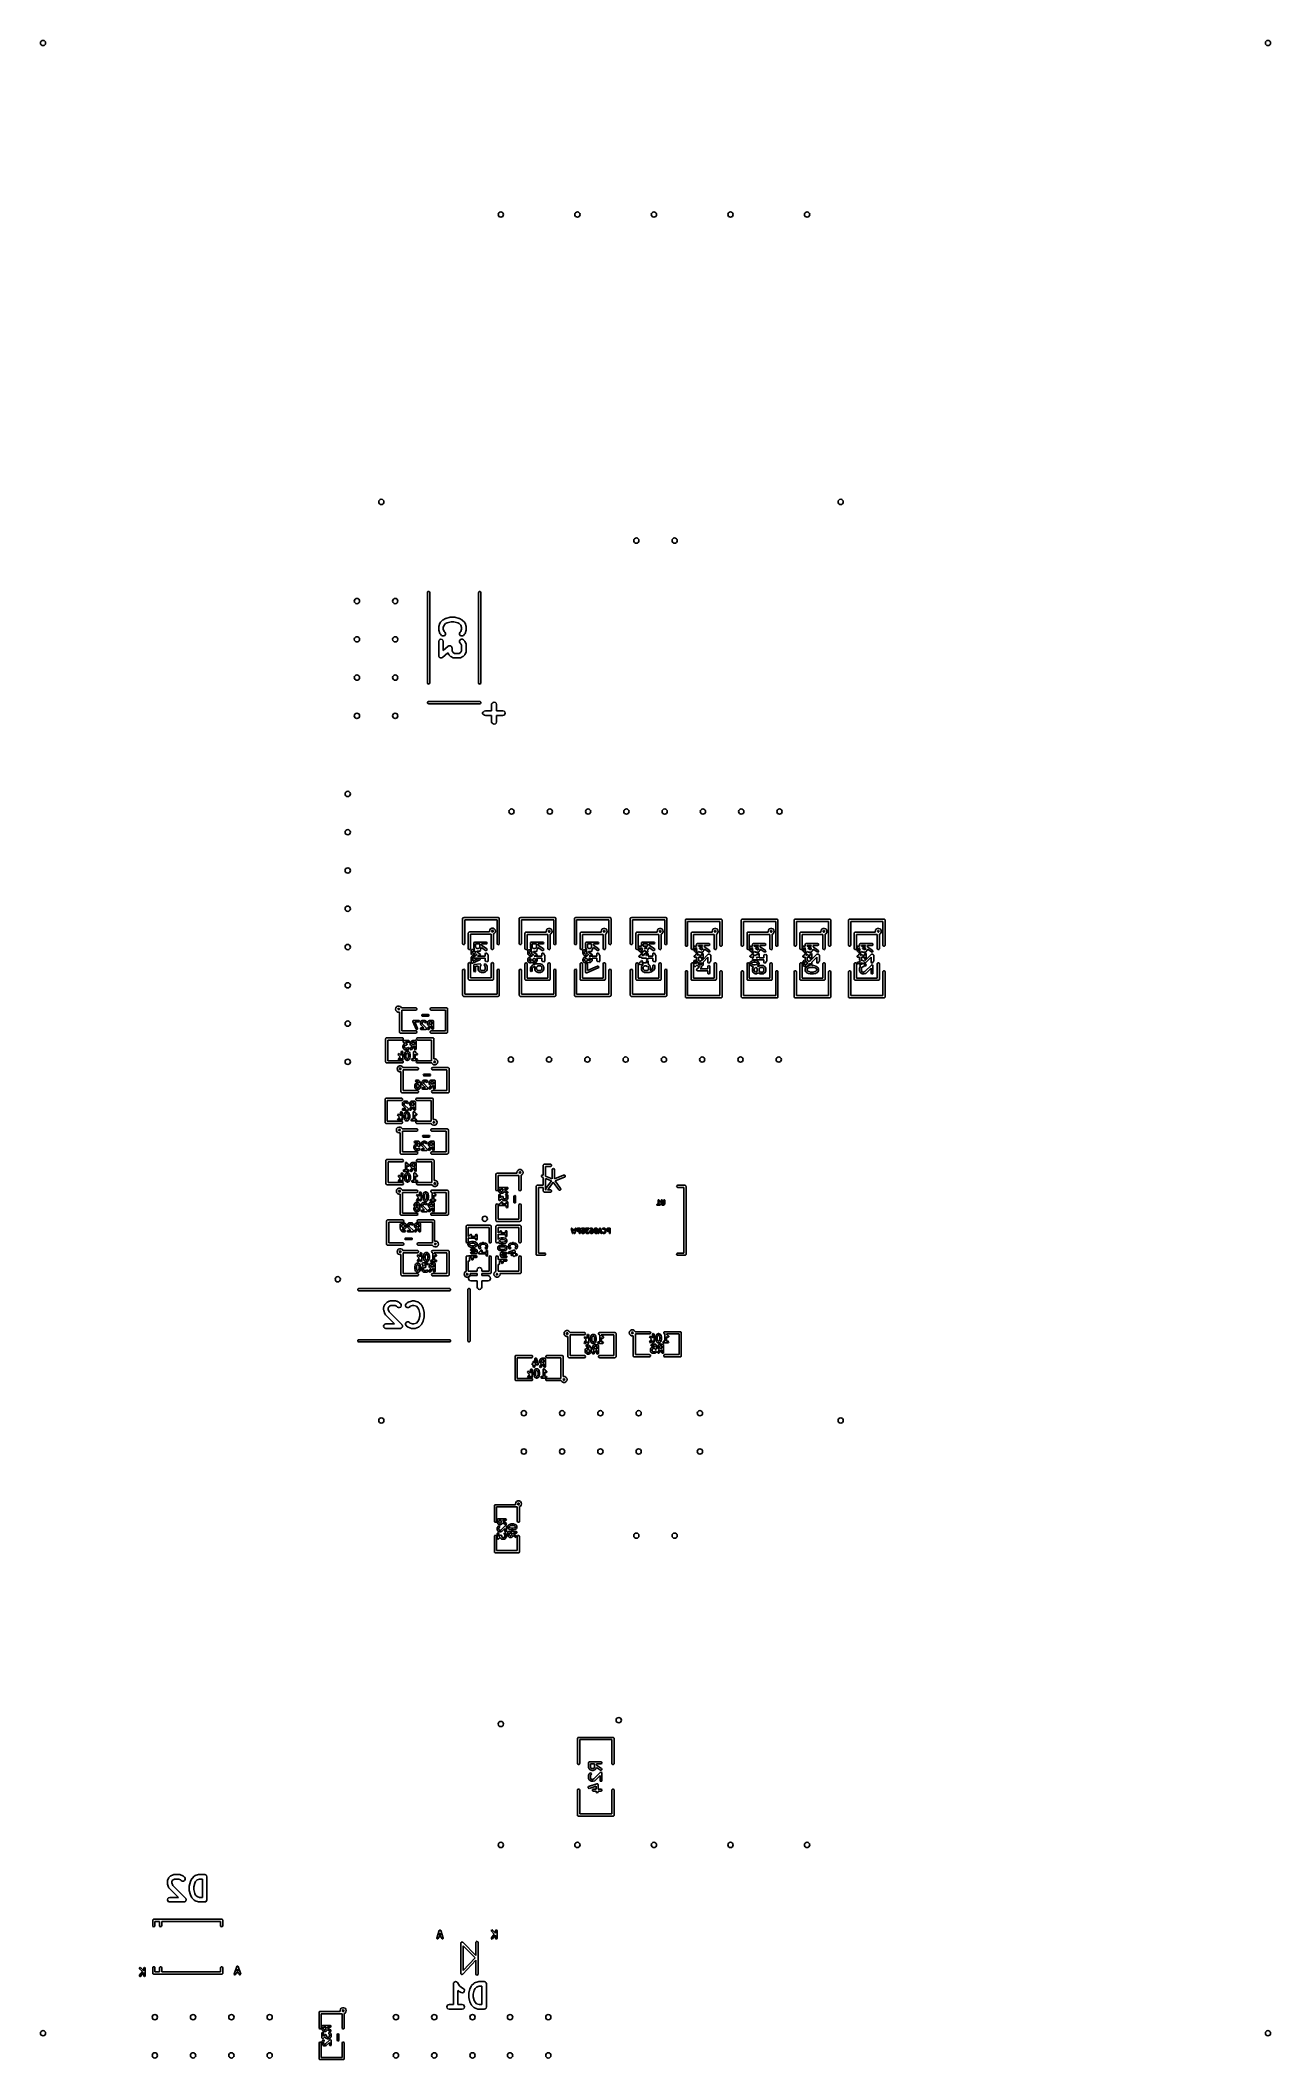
# Model space of a CAD drawing. Extents: x 0.19 to 3.41, y 0.13 to 5.41.
import ezdxf

# ---------------------------------------------------------------- set-up
doc = ezdxf.new("R2010")
doc.units = 0
doc.header["$MEASUREMENT"] = 0
doc.layers.add('BLACK', color=7, linetype='CONTINUOUS')

msp = doc.modelspace()

# ---------------------------------------------------------------- linework, layer by layer
at = {"layer": 'BLACK', "linetype": 'CONTINUOUS'}
for p, q in [((1.20415, 3.9641), (1.20433, 3.96511)), ((1.20415, 3.7279), (1.20415, 3.9641)), ((1.20433, 3.96511), (1.20562, 3.96666)), ((1.20562, 3.96666), (1.20761, 3.96701)), ((1.20761, 3.96701), (1.20936, 3.966)), ((1.20936, 3.966), (1.21005, 3.9641)), ((1.21005, 3.9641), (1.21005, 3.7279)), ((1.33795, 3.9641), (1.33813, 3.96511)), ((1.33795, 3.7279), (1.33795, 3.9641)), ((1.33813, 3.96511), (1.33942, 3.96666)), ((1.33942, 3.96666), (1.34141, 3.96701)), ((1.34141, 3.96701), (1.34316, 3.966)), ((1.34316, 3.966), (1.34385, 3.9641)), ((1.34385, 3.9641), (1.34385, 3.7279)), ((1.23363, 3.87364), (1.23388, 3.87458)), ((1.23363, 3.86793), (1.23363, 3.87364)), ((1.23388, 3.867), (1.23363, 3.86793)), ((1.23388, 3.87458), (1.23394, 3.87554)), ((1.23394, 3.86603), (1.23388, 3.867)), ((1.23394, 3.87554), (1.2368, 3.88411)), ((1.2368, 3.85746), (1.23394, 3.86603)), ((1.2368, 3.88411), (1.23756, 3.88526)), ((1.23756, 3.85631), (1.2368, 3.85746)), ((1.23756, 3.88526), (1.23825, 3.88646)), ((1.23825, 3.85511), (1.23756, 3.85631)), ((1.23825, 3.88646), (1.24396, 3.89217)), ((1.2411, 3.85226), (1.23825, 3.85511)), ((1.24379, 3.8507), (1.2411, 3.85226)), ((1.24396, 3.89217), (1.2448, 3.89265)), ((1.2448, 3.89265), (1.24552, 3.8933)), ((1.24552, 3.8933), (1.25124, 3.89615)), ((1.24773, 3.87897), (1.24563, 3.87267)), ((1.24563, 3.87267), (1.24563, 3.8689)), ((1.24563, 3.8689), (1.24773, 3.8626)), ((1.24959, 3.85226), (1.2469, 3.8507)), ((1.25176, 3.883), (1.24773, 3.87897)), ((1.24773, 3.8626), (1.24959, 3.86074)), ((1.24959, 3.86074), (1.25114, 3.85805)), ((1.25114, 3.85495), (1.24959, 3.85226)), ((1.25114, 3.85805), (1.25114, 3.85495)), ((1.25124, 3.89615), (1.25188, 3.89628)), ((1.25601, 3.88512), (1.25176, 3.883)), ((1.25188, 3.89628), (1.25246, 3.89661)), ((1.25246, 3.89661), (1.26389, 3.89946)), ((1.26609, 3.88764), (1.25601, 3.88512)), ((1.26389, 3.89946), (1.26463, 3.89945)), ((1.26463, 3.89945), (1.26535, 3.89964)), ((1.26535, 3.89964), (1.27392, 3.89964)), ((1.27318, 3.88764), (1.26609, 3.88764)), ((1.28325, 3.88512), (1.27318, 3.88764)), ((1.27392, 3.89964), (1.27463, 3.89945)), ((1.27463, 3.89945), (1.27537, 3.89946)), ((1.27537, 3.89946), (1.2868, 3.89661)), ((1.28751, 3.883), (1.28325, 3.88512)), ((1.2868, 3.89661), (1.28738, 3.89628)), ((1.28738, 3.89628), (1.28803, 3.89615)), ((1.29153, 3.87897), (1.28751, 3.883)), ((1.28803, 3.89615), (1.29374, 3.8933)), ((1.28812, 3.85805), (1.28968, 3.86074)), ((1.28812, 3.85495), (1.28812, 3.85805)), ((1.28968, 3.85226), (1.28812, 3.85495)), ((1.28968, 3.86074), (1.29153, 3.8626)), ((1.29237, 3.8507), (1.28968, 3.85226)), ((1.29363, 3.87267), (1.29153, 3.87897)), ((1.29153, 3.8626), (1.29363, 3.8689)), ((1.29363, 3.8689), (1.29363, 3.87267)), ((1.29374, 3.8933), (1.29447, 3.89265)), ((1.29447, 3.89265), (1.2953, 3.89217)), ((1.2953, 3.89217), (1.30102, 3.88646)), ((1.29816, 3.85226), (1.29547, 3.8507)), ((1.30102, 3.85511), (1.29816, 3.85226)), ((1.30102, 3.88646), (1.30171, 3.88526)), ((1.30171, 3.85631), (1.30102, 3.85511)), ((1.30171, 3.88526), (1.30247, 3.88411)), ((1.30247, 3.85746), (1.30171, 3.85631)), ((1.30247, 3.88411), (1.30533, 3.87554)), ((1.30533, 3.86603), (1.30247, 3.85746)), ((1.30533, 3.87554), (1.30538, 3.87458)), ((1.30538, 3.867), (1.30533, 3.86603)), ((1.30538, 3.87458), (1.30563, 3.87364)), ((1.30563, 3.86793), (1.30538, 3.867)), ((1.30563, 3.87364), (1.30563, 3.86793)), ((1.23363, 3.8365), (1.23444, 3.8395)), ((1.23363, 3.79936), (1.23363, 3.8365)), ((1.23379, 3.79878), (1.23363, 3.79936)), ((1.23375, 3.79819), (1.23379, 3.79878)), ((1.23444, 3.8395), (1.23663, 3.8417)), ((1.23663, 3.8417), (1.23963, 3.8425)), ((1.23963, 3.8425), (1.24263, 3.8417)), ((1.24263, 3.8417), (1.24483, 3.8395)), ((1.25762, 3.80712), (1.24358, 3.79484)), ((1.2469, 3.8507), (1.24379, 3.8507)), ((1.24483, 3.8395), (1.24563, 3.8365)), ((1.24563, 3.8365), (1.24563, 3.81258)), ((1.24563, 3.81258), (1.25854, 3.82387)), ((1.25998, 3.80239), (1.25762, 3.80712)), ((1.25854, 3.82387), (1.25907, 3.82413)), ((1.25907, 3.82413), (1.25949, 3.82455)), ((1.25949, 3.82455), (1.26044, 3.82481)), ((1.26062, 3.80167), (1.25998, 3.80239)), ((1.26044, 3.82481), (1.26133, 3.82524)), ((1.2611, 3.80083), (1.26062, 3.80167)), ((1.26396, 3.79797), (1.2611, 3.80083)), ((1.26133, 3.82524), (1.26192, 3.8252)), ((1.26192, 3.8252), (1.26249, 3.82536)), ((1.26249, 3.82536), (1.26344, 3.8251)), ((1.26344, 3.8251), (1.26443, 3.82504)), ((1.26443, 3.82504), (1.26492, 3.82471)), ((1.26492, 3.82471), (1.26549, 3.82455)), ((1.26549, 3.82455), (1.26619, 3.82386)), ((1.26619, 3.82386), (1.26701, 3.82331)), ((1.26701, 3.82331), (1.26727, 3.82278)), ((1.26727, 3.82278), (1.26769, 3.82236)), ((1.26769, 3.82236), (1.26794, 3.82141)), ((1.26794, 3.82141), (1.26838, 3.82052)), ((1.26838, 3.82052), (1.26834, 3.81993)), ((1.26834, 3.81993), (1.26849, 3.81936)), ((1.26849, 3.81936), (1.26849, 3.8122)), ((1.26849, 3.8122), (1.27028, 3.80863)), ((1.27028, 3.80863), (1.27176, 3.80715)), ((1.27176, 3.80715), (1.27534, 3.80536)), ((1.27534, 3.80536), (1.28679, 3.80536)), ((1.28679, 3.80536), (1.29036, 3.80715)), ((1.28812, 3.83805), (1.28968, 3.84074)), ((1.28812, 3.83495), (1.28812, 3.83805)), ((1.28968, 3.83226), (1.28812, 3.83495)), ((1.28968, 3.84074), (1.29237, 3.8423)), ((1.29184, 3.83009), (1.28968, 3.83226)), ((1.29036, 3.80715), (1.29184, 3.80863)), ((1.29363, 3.82651), (1.29184, 3.83009)), ((1.29184, 3.80863), (1.29363, 3.8122)), ((1.29547, 3.8507), (1.29237, 3.8507)), ((1.29237, 3.8423), (1.29547, 3.8423)), ((1.29363, 3.8122), (1.29363, 3.82651)), ((1.29547, 3.8423), (1.29816, 3.84074)), ((1.29816, 3.84074), (1.30102, 3.83789)), ((1.30102, 3.80083), (1.29816, 3.79797)), ((1.30102, 3.83789), (1.3015, 3.83705)), ((1.3015, 3.80167), (1.30102, 3.80083)), ((1.3015, 3.83705), (1.30214, 3.83633)), ((1.30214, 3.80239), (1.3015, 3.80167)), ((1.30214, 3.83633), (1.305, 3.83061)), ((1.305, 3.8081), (1.30214, 3.80239)), ((1.305, 3.83061), (1.30528, 3.82926)), ((1.30528, 3.80945), (1.305, 3.8081)), ((1.30528, 3.82926), (1.30563, 3.82793)), ((1.30563, 3.81079), (1.30528, 3.80945)), ((1.30563, 3.82793), (1.30563, 3.81079)), ((1.23418, 3.79731), (1.23375, 3.79819)), ((1.23444, 3.79636), (1.23418, 3.79731)), ((1.23486, 3.79594), (1.23444, 3.79636)), ((1.23512, 3.79541), (1.23486, 3.79594)), ((1.23594, 3.79486), (1.23512, 3.79541)), ((1.23663, 3.79416), (1.23594, 3.79486)), ((1.23721, 3.79401), (1.23663, 3.79416)), ((1.2377, 3.79368), (1.23721, 3.79401)), ((1.23868, 3.79361), (1.2377, 3.79368)), ((1.23963, 3.79336), (1.23868, 3.79361)), ((1.24021, 3.79351), (1.23963, 3.79336)), ((1.2408, 3.79347), (1.24021, 3.79351)), ((1.24168, 3.79391), (1.2408, 3.79347)), ((1.24263, 3.79416), (1.24168, 3.79391)), ((1.24305, 3.79458), (1.24263, 3.79416)), ((1.24358, 3.79484), (1.24305, 3.79458)), ((1.2648, 3.79749), (1.26396, 3.79797)), ((1.26552, 3.79685), (1.2648, 3.79749)), ((1.27124, 3.79399), (1.26552, 3.79685)), ((1.27259, 3.79371), (1.27124, 3.79399)), ((1.27392, 3.79336), (1.27259, 3.79371)), ((1.2882, 3.79336), (1.27392, 3.79336)), ((1.28954, 3.79371), (1.2882, 3.79336)), ((1.29089, 3.79399), (1.28954, 3.79371)), ((1.2966, 3.79685), (1.29089, 3.79399)), ((1.29732, 3.79749), (1.2966, 3.79685)), ((1.29816, 3.79797), (1.29732, 3.79749)), ((1.20484, 3.726), (1.20415, 3.7279)), ((1.20659, 3.72499), (1.20484, 3.726)), ((1.20858, 3.72534), (1.20659, 3.72499)), ((1.20987, 3.72689), (1.20858, 3.72534)), ((1.21005, 3.7279), (1.20987, 3.72689)), ((1.33864, 3.726), (1.33795, 3.7279)), ((1.34039, 3.72499), (1.33864, 3.726)), ((1.34238, 3.72534), (1.34039, 3.72499)), ((1.34367, 3.72689), (1.34238, 3.72534)), ((1.34385, 3.7279), (1.34367, 3.72689)), ((1.20419, 3.67721), (1.2052, 3.67896)), ((1.20454, 3.67522), (1.20419, 3.67721)), ((1.20609, 3.67393), (1.20454, 3.67522)), ((1.2052, 3.67896), (1.2071, 3.67965)), ((1.2071, 3.67375), (1.20609, 3.67393)), ((1.2071, 3.67965), (1.3409, 3.67965)), ((1.3409, 3.67375), (1.2071, 3.67375)), ((1.3409, 3.67965), (1.34191, 3.67947)), ((1.3428, 3.67444), (1.3409, 3.67375)), ((1.34191, 3.67947), (1.34346, 3.67818)), ((1.34381, 3.67619), (1.3428, 3.67444)), ((1.34346, 3.67818), (1.34381, 3.67619)), ((1.34799, 3.64961), (1.349, 3.65136)), ((1.34834, 3.64762), (1.34799, 3.64961)), ((1.34989, 3.64633), (1.34834, 3.64762)), ((1.349, 3.65136), (1.35055, 3.65192)), ((1.35063, 3.6462), (1.34989, 3.64633)), ((1.35055, 3.65192), (1.35062, 3.6522)), ((1.35062, 3.6522), (1.35282, 3.6544)), ((1.35282, 3.644), (1.35063, 3.6462)), ((1.35282, 3.6544), (1.35582, 3.6552)), ((1.35582, 3.6432), (1.35282, 3.644)), ((1.35582, 3.6552), (1.37155, 3.6552)), ((1.37155, 3.6432), (1.35582, 3.6432)), ((1.37155, 3.6727), (1.37173, 3.67371)), ((1.37155, 3.6552), (1.37155, 3.6727)), ((1.37155, 3.6255), (1.37155, 3.6432)), ((1.37173, 3.67371), (1.37302, 3.67526)), ((1.37302, 3.67526), (1.37382, 3.6754)), ((1.37382, 3.6754), (1.37568, 3.67725)), ((1.37568, 3.67725), (1.37868, 3.67806)), ((1.37868, 3.67806), (1.38168, 3.67725)), ((1.38168, 3.67725), (1.38387, 3.67506)), ((1.38387, 3.67506), (1.38468, 3.67206)), ((1.38468, 3.67206), (1.38468, 3.6552)), ((1.38468, 3.6552), (1.40153, 3.6552)), ((1.40153, 3.6432), (1.38468, 3.6432)), ((1.38468, 3.6432), (1.38468, 3.62634)), ((1.40153, 3.6552), (1.40453, 3.6544)), ((1.40453, 3.644), (1.40153, 3.6432)), ((1.40453, 3.6544), (1.40673, 3.6522)), ((1.40673, 3.6462), (1.40453, 3.644)), ((1.40673, 3.6522), (1.40753, 3.6492)), ((1.40753, 3.6492), (1.40673, 3.6462)), ((1.37224, 3.6236), (1.37155, 3.6255)), ((1.37399, 3.62259), (1.37224, 3.6236)), ((1.37419, 3.62263), (1.37399, 3.62259)), ((1.37568, 3.62115), (1.37419, 3.62263)), ((1.37868, 3.62034), (1.37568, 3.62115)), ((1.38168, 3.62115), (1.37868, 3.62034)), ((1.38387, 3.62334), (1.38168, 3.62115)), ((1.38468, 3.62634), (1.38387, 3.62334)), ((1.29616, 3.11263), (1.29623, 3.11301)), ((1.29623, 3.11301), (1.29672, 3.1136)), ((1.29672, 3.1136), (1.2971, 3.11426)), ((1.2971, 3.11426), (1.29735, 3.11435)), ((1.29735, 3.11435), (1.29752, 3.11456)), ((1.29752, 3.11456), (1.29828, 3.11469)), ((1.29828, 3.11469), (1.299, 3.11495)), ((1.299, 3.11495), (1.389, 3.11495)), ((1.389, 3.11495), (1.38938, 3.11489)), ((1.38938, 3.11489), (1.38951, 3.11491)), ((1.38951, 3.11491), (1.38963, 3.11484)), ((1.38963, 3.11484), (1.39001, 3.11477)), ((1.39001, 3.11477), (1.3906, 3.11428)), ((1.3906, 3.11428), (1.39126, 3.1139)), ((1.39126, 3.1139), (1.39135, 3.11365)), ((1.39135, 3.11365), (1.39156, 3.11348)), ((1.39156, 3.11348), (1.39169, 3.11272)), ((1.44416, 3.11263), (1.44423, 3.11301)), ((1.44423, 3.11301), (1.44472, 3.1136)), ((1.44472, 3.1136), (1.4451, 3.11426)), ((1.4451, 3.11426), (1.44535, 3.11435)), ((1.44535, 3.11435), (1.44552, 3.11456)), ((1.44552, 3.11456), (1.44628, 3.11469)), ((1.44628, 3.11469), (1.447, 3.11495)), ((1.447, 3.11495), (1.537, 3.11495)), ((1.537, 3.11495), (1.53738, 3.11489)), ((1.53738, 3.11489), (1.53751, 3.11491)), ((1.53751, 3.11491), (1.53763, 3.11484)), ((1.53763, 3.11484), (1.53801, 3.11477)), ((1.53801, 3.11477), (1.5386, 3.11428)), ((1.5386, 3.11428), (1.53926, 3.1139)), ((1.53926, 3.1139), (1.53935, 3.11365)), ((1.53935, 3.11365), (1.53956, 3.11348)), ((1.53956, 3.11348), (1.53969, 3.11272)), ((1.58816, 3.11263), (1.58823, 3.11301)), ((1.58823, 3.11301), (1.58872, 3.1136)), ((1.58872, 3.1136), (1.5891, 3.11426)), ((1.5891, 3.11426), (1.58935, 3.11435)), ((1.58935, 3.11435), (1.58952, 3.11456)), ((1.58952, 3.11456), (1.59028, 3.11469)), ((1.59028, 3.11469), (1.591, 3.11495)), ((1.591, 3.11495), (1.681, 3.11495)), ((1.681, 3.11495), (1.68138, 3.11489)), ((1.68138, 3.11489), (1.68151, 3.11491)), ((1.68151, 3.11491), (1.68163, 3.11484)), ((1.68163, 3.11484), (1.68201, 3.11477)), ((1.68201, 3.11477), (1.6826, 3.11428)), ((1.6826, 3.11428), (1.68326, 3.1139)), ((1.68326, 3.1139), (1.68335, 3.11365)), ((1.68335, 3.11365), (1.68356, 3.11348)), ((1.68356, 3.11348), (1.68369, 3.11272)), ((1.73416, 3.11263), (1.73423, 3.11301)), ((1.73423, 3.11301), (1.73472, 3.1136)), ((1.73472, 3.1136), (1.7351, 3.11426)), ((1.7351, 3.11426), (1.73535, 3.11435)), ((1.73535, 3.11435), (1.73552, 3.11456)), ((1.73552, 3.11456), (1.73628, 3.11469)), ((1.73628, 3.11469), (1.737, 3.11495)), ((1.737, 3.11495), (1.827, 3.11495)), ((1.827, 3.11495), (1.82738, 3.11489)), ((1.82738, 3.11489), (1.82751, 3.11491)), ((1.82751, 3.11491), (1.82763, 3.11484)), ((1.82763, 3.11484), (1.82801, 3.11477)), ((1.82801, 3.11477), (1.8286, 3.11428)), ((1.8286, 3.11428), (1.82926, 3.1139)), ((1.82926, 3.1139), (1.82935, 3.11365)), ((1.82935, 3.11365), (1.82956, 3.11348)), ((1.82956, 3.11348), (1.82969, 3.11272)), ((1.29605, 3.112), (1.29611, 3.11238)), ((1.29605, 3.047), (1.29605, 3.112)), ((1.29609, 3.11251), (1.29616, 3.11263)), ((1.29611, 3.11238), (1.29609, 3.11251)), ((1.38605, 3.10905), (1.30195, 3.10905)), ((1.30195, 3.10905), (1.30195, 3.047)), ((1.31105, 3.0745), (1.31111, 3.07488)), ((1.31105, 3.0345), (1.31105, 3.0745)), ((1.31109, 3.07501), (1.31116, 3.07513)), ((1.31111, 3.07488), (1.31109, 3.07501)), ((1.31116, 3.07513), (1.31123, 3.07551)), ((1.31123, 3.07551), (1.31172, 3.0761)), ((1.31172, 3.0761), (1.3121, 3.07676)), ((1.3121, 3.07676), (1.31235, 3.07685)), ((1.31235, 3.07685), (1.31252, 3.07706)), ((1.31252, 3.07706), (1.31328, 3.07719)), ((1.31328, 3.07719), (1.314, 3.07745)), ((1.314, 3.07745), (1.36651, 3.07745)), ((1.37105, 3.07155), (1.31695, 3.07155)), ((1.31695, 3.07155), (1.31695, 3.0345)), ((1.36605, 3.0795), (1.36683, 3.08295)), ((1.36651, 3.07745), (1.36605, 3.0795)), ((1.36683, 3.08295), (1.36904, 3.08572)), ((1.36904, 3.08572), (1.37223, 3.08725)), ((1.37105, 3.0345), (1.37105, 3.07155)), ((1.37243, 3.08107), (1.37178, 3.0795)), ((1.37178, 3.0795), (1.37243, 3.07793)), ((1.37223, 3.08725), (1.37577, 3.08725)), ((1.374, 3.08172), (1.37243, 3.08107)), ((1.37243, 3.07793), (1.37359, 3.07745)), ((1.37359, 3.07745), (1.374, 3.07745)), ((1.37557, 3.08107), (1.374, 3.08172)), ((1.374, 3.07745), (1.37429, 3.0774)), ((1.37429, 3.0774), (1.37557, 3.07793)), ((1.37622, 3.0795), (1.37557, 3.08107)), ((1.37557, 3.07793), (1.37622, 3.0795)), ((1.37577, 3.08725), (1.37896, 3.08572)), ((1.37896, 3.07328), (1.37695, 3.07232)), ((1.37695, 3.07232), (1.37695, 3.0345)), ((1.37896, 3.08572), (1.38117, 3.08295)), ((1.38117, 3.07605), (1.37896, 3.07328)), ((1.38117, 3.08295), (1.38195, 3.0795)), ((1.38195, 3.0795), (1.38117, 3.07605)), ((1.38605, 3.047), (1.38605, 3.10905)), ((1.39169, 3.11272), (1.39195, 3.112)), ((1.39195, 3.112), (1.39195, 3.047)), ((1.44405, 3.112), (1.44411, 3.11238)), ((1.44405, 3.047), (1.44405, 3.112)), ((1.44409, 3.11251), (1.44416, 3.11263)), ((1.44411, 3.11238), (1.44409, 3.11251)), ((1.53405, 3.10905), (1.44995, 3.10905)), ((1.44995, 3.10905), (1.44995, 3.047)), ((1.45905, 3.074), (1.45911, 3.07438)), ((1.45905, 3.034), (1.45905, 3.074)), ((1.45909, 3.07451), (1.45916, 3.07463)), ((1.45911, 3.07438), (1.45909, 3.07451)), ((1.45916, 3.07463), (1.45923, 3.07501)), ((1.45923, 3.07501), (1.45972, 3.0756)), ((1.45972, 3.0756), (1.4601, 3.07626)), ((1.4601, 3.07626), (1.46035, 3.07635)), ((1.46035, 3.07635), (1.46052, 3.07656)), ((1.46052, 3.07656), (1.46128, 3.07669)), ((1.46128, 3.07669), (1.462, 3.07695)), ((1.462, 3.07695), (1.51451, 3.07695)), ((1.51905, 3.07105), (1.46495, 3.07105)), ((1.46495, 3.07105), (1.46495, 3.034)), ((1.51405, 3.079), (1.51483, 3.08245)), ((1.51451, 3.07695), (1.51405, 3.079)), ((1.51483, 3.08245), (1.51704, 3.08522)), ((1.51704, 3.08522), (1.52023, 3.08675)), ((1.51905, 3.034), (1.51905, 3.07105)), ((1.52043, 3.08057), (1.51978, 3.079)), ((1.51978, 3.079), (1.52043, 3.07743)), ((1.52023, 3.08675), (1.52377, 3.08675)), ((1.522, 3.08122), (1.52043, 3.08057)), ((1.52043, 3.07743), (1.52159, 3.07695)), ((1.52159, 3.07695), (1.522, 3.07695)), ((1.52357, 3.08057), (1.522, 3.08122)), ((1.522, 3.07695), (1.52229, 3.0769)), ((1.52229, 3.0769), (1.52357, 3.07743)), ((1.52422, 3.079), (1.52357, 3.08057)), ((1.52357, 3.07743), (1.52422, 3.079)), ((1.52377, 3.08675), (1.52696, 3.08522)), ((1.52696, 3.07278), (1.52495, 3.07182)), ((1.52495, 3.07182), (1.52495, 3.034)), ((1.52696, 3.08522), (1.52917, 3.08245)), ((1.52917, 3.07555), (1.52696, 3.07278)), ((1.52917, 3.08245), (1.52995, 3.079)), ((1.52995, 3.079), (1.52917, 3.07555)), ((1.53405, 3.047), (1.53405, 3.10905)), ((1.53969, 3.11272), (1.53995, 3.112)), ((1.53995, 3.112), (1.53995, 3.047)), ((1.58805, 3.112), (1.58811, 3.11238)), ((1.58805, 3.047), (1.58805, 3.112)), ((1.58809, 3.11251), (1.58816, 3.11263)), ((1.58811, 3.11238), (1.58809, 3.11251)), ((1.67805, 3.10905), (1.59395, 3.10905)), ((1.59395, 3.10905), (1.59395, 3.047)), ((1.60305, 3.074), (1.60311, 3.07438)), ((1.60305, 3.034), (1.60305, 3.074)), ((1.60309, 3.07451), (1.60316, 3.07463)), ((1.60311, 3.07438), (1.60309, 3.07451)), ((1.60316, 3.07463), (1.60323, 3.07501)), ((1.60323, 3.07501), (1.60372, 3.0756)), ((1.60372, 3.0756), (1.6041, 3.07626)), ((1.6041, 3.07626), (1.60435, 3.07635)), ((1.60435, 3.07635), (1.60452, 3.07656)), ((1.60452, 3.07656), (1.60528, 3.07669)), ((1.60528, 3.07669), (1.606, 3.07695)), ((1.606, 3.07695), (1.65851, 3.07695)), ((1.66305, 3.07105), (1.60895, 3.07105)), ((1.60895, 3.07105), (1.60895, 3.034)), ((1.65805, 3.079), (1.65883, 3.08245)), ((1.65851, 3.07695), (1.65805, 3.079)), ((1.65883, 3.08245), (1.66104, 3.08522)), ((1.66104, 3.08522), (1.66423, 3.08675)), ((1.66305, 3.034), (1.66305, 3.07105)), ((1.66443, 3.08057), (1.66378, 3.079)), ((1.66378, 3.079), (1.66443, 3.07743)), ((1.66423, 3.08675), (1.66777, 3.08675)), ((1.666, 3.08122), (1.66443, 3.08057)), ((1.66443, 3.07743), (1.66559, 3.07695)), ((1.66559, 3.07695), (1.666, 3.07695)), ((1.66757, 3.08057), (1.666, 3.08122)), ((1.666, 3.07695), (1.66629, 3.0769)), ((1.66629, 3.0769), (1.66757, 3.07743)), ((1.66822, 3.079), (1.66757, 3.08057)), ((1.66757, 3.07743), (1.66822, 3.079)), ((1.66777, 3.08675), (1.67096, 3.08522)), ((1.67096, 3.07278), (1.66895, 3.07182)), ((1.66895, 3.07182), (1.66895, 3.034)), ((1.67096, 3.08522), (1.67317, 3.08245)), ((1.67317, 3.07555), (1.67096, 3.07278)), ((1.67317, 3.08245), (1.67395, 3.079)), ((1.67395, 3.079), (1.67317, 3.07555)), ((1.67805, 3.047), (1.67805, 3.10905)), ((1.68369, 3.11272), (1.68395, 3.112)), ((1.68395, 3.112), (1.68395, 3.047)), ((1.73405, 3.112), (1.73411, 3.11238)), ((1.73405, 3.047), (1.73405, 3.112)), ((1.73409, 3.11251), (1.73416, 3.11263)), ((1.73411, 3.11238), (1.73409, 3.11251)), ((1.82405, 3.10905), (1.73995, 3.10905)), ((1.73995, 3.10905), (1.73995, 3.047)), ((1.74905, 3.074), (1.74911, 3.07438)), ((1.74905, 3.034), (1.74905, 3.074)), ((1.74909, 3.07451), (1.74916, 3.07463)), ((1.74911, 3.07438), (1.74909, 3.07451)), ((1.74916, 3.07463), (1.74923, 3.07501)), ((1.74923, 3.07501), (1.74972, 3.0756)), ((1.74972, 3.0756), (1.7501, 3.07626)), ((1.7501, 3.07626), (1.75035, 3.07635)), ((1.75035, 3.07635), (1.75052, 3.07656)), ((1.75052, 3.07656), (1.75128, 3.07669)), ((1.75128, 3.07669), (1.752, 3.07695)), ((1.752, 3.07695), (1.80451, 3.07695)), ((1.80905, 3.07105), (1.75495, 3.07105)), ((1.75495, 3.07105), (1.75495, 3.034)), ((1.80405, 3.079), (1.80483, 3.08245)), ((1.80451, 3.07695), (1.80405, 3.079)), ((1.80483, 3.08245), (1.80704, 3.08522)), ((1.80704, 3.08522), (1.81023, 3.08675)), ((1.80905, 3.034), (1.80905, 3.07105)), ((1.81043, 3.08057), (1.80978, 3.079)), ((1.80978, 3.079), (1.81043, 3.07743)), ((1.81023, 3.08675), (1.81377, 3.08675)), ((1.812, 3.08122), (1.81043, 3.08057)), ((1.81043, 3.07743), (1.81159, 3.07695)), ((1.81159, 3.07695), (1.812, 3.07695)), ((1.81357, 3.08057), (1.812, 3.08122)), ((1.812, 3.07695), (1.81229, 3.0769)), ((1.81229, 3.0769), (1.81357, 3.07743)), ((1.81422, 3.079), (1.81357, 3.08057)), ((1.81357, 3.07743), (1.81422, 3.079)), ((1.81377, 3.08675), (1.81696, 3.08522)), ((1.81696, 3.07278), (1.81495, 3.07182)), ((1.81495, 3.07182), (1.81495, 3.034)), ((1.81696, 3.08522), (1.81917, 3.08245)), ((1.81917, 3.07555), (1.81696, 3.07278)), ((1.81917, 3.08245), (1.81995, 3.079)), ((1.81995, 3.079), (1.81917, 3.07555)), ((1.82405, 3.047), (1.82405, 3.10905)), ((1.82969, 3.11272), (1.82995, 3.112)), ((1.82995, 3.112), (1.82995, 3.047)), ((1.87805, 3.108), (1.87811, 3.10838)), ((1.87805, 3.043), (1.87805, 3.108)), ((1.87809, 3.10851), (1.87816, 3.10863)), ((1.87811, 3.10838), (1.87809, 3.10851)), ((1.87816, 3.10863), (1.87823, 3.10901)), ((1.87823, 3.10901), (1.87872, 3.1096)), ((1.87872, 3.1096), (1.8791, 3.11026)), ((1.8791, 3.11026), (1.87935, 3.11035)), ((1.87935, 3.11035), (1.87952, 3.11056)), ((1.87952, 3.11056), (1.88028, 3.11069)), ((1.88028, 3.11069), (1.881, 3.11095)), ((1.881, 3.11095), (1.971, 3.11095)), ((1.96805, 3.10505), (1.88395, 3.10505)), ((1.88395, 3.10505), (1.88395, 3.043)), ((1.89305, 3.074), (1.89311, 3.07438)), ((1.89305, 3.034), (1.89305, 3.074)), ((1.89309, 3.07451), (1.89316, 3.07463)), ((1.89311, 3.07438), (1.89309, 3.07451)), ((1.89316, 3.07463), (1.89323, 3.07501)), ((1.89323, 3.07501), (1.89372, 3.0756)), ((1.89372, 3.0756), (1.8941, 3.07626)), ((1.8941, 3.07626), (1.89435, 3.07635)), ((1.89435, 3.07635), (1.89452, 3.07656)), ((1.89452, 3.07656), (1.89528, 3.07669)), ((1.89528, 3.07669), (1.896, 3.07695)), ((1.896, 3.07695), (1.94851, 3.07695)), ((1.95305, 3.07105), (1.89895, 3.07105)), ((1.89895, 3.07105), (1.89895, 3.034)), ((1.94805, 3.079), (1.94883, 3.08245)), ((1.94851, 3.07695), (1.94805, 3.079)), ((1.94883, 3.08245), (1.95104, 3.08522)), ((1.95104, 3.08522), (1.95423, 3.08675)), ((1.95305, 3.034), (1.95305, 3.07105)), ((1.95443, 3.08057), (1.95378, 3.079)), ((1.95378, 3.079), (1.95443, 3.07743)), ((1.95423, 3.08675), (1.95777, 3.08675)), ((1.956, 3.08122), (1.95443, 3.08057)), ((1.95443, 3.07743), (1.95559, 3.07695)), ((1.95559, 3.07695), (1.956, 3.07695)), ((1.95757, 3.08057), (1.956, 3.08122)), ((1.956, 3.07695), (1.95629, 3.0769)), ((1.95629, 3.0769), (1.95757, 3.07743)), ((1.95822, 3.079), (1.95757, 3.08057)), ((1.95757, 3.07743), (1.95822, 3.079)), ((1.95777, 3.08675), (1.96096, 3.08522)), ((1.96096, 3.07278), (1.95895, 3.07182)), ((1.95895, 3.07182), (1.95895, 3.034)), ((1.96096, 3.08522), (1.96317, 3.08245)), ((1.96317, 3.07555), (1.96096, 3.07278)), ((1.96317, 3.08245), (1.96395, 3.079)), ((1.96395, 3.079), (1.96317, 3.07555)), ((1.96805, 3.043), (1.96805, 3.10505)), ((1.971, 3.11095), (1.97138, 3.11089)), ((1.97138, 3.11089), (1.97151, 3.11091)), ((1.97151, 3.11091), (1.97163, 3.11084)), ((1.97163, 3.11084), (1.97201, 3.11077)), ((1.97201, 3.11077), (1.9726, 3.11028)), ((1.9726, 3.11028), (1.97326, 3.1099)), ((1.97326, 3.1099), (1.97335, 3.10965)), ((1.97335, 3.10965), (1.97356, 3.10948)), ((1.97356, 3.10948), (1.97369, 3.10872)), ((1.97369, 3.10872), (1.97395, 3.108)), ((1.97395, 3.108), (1.97395, 3.043)), ((2.02405, 3.108), (2.02411, 3.10838)), ((2.02405, 3.043), (2.02405, 3.108)), ((2.02409, 3.10851), (2.02416, 3.10863)), ((2.02411, 3.10838), (2.02409, 3.10851)), ((2.02416, 3.10863), (2.02423, 3.10901)), ((2.02423, 3.10901), (2.02472, 3.1096)), ((2.02472, 3.1096), (2.0251, 3.11026)), ((2.0251, 3.11026), (2.02535, 3.11035)), ((2.02535, 3.11035), (2.02552, 3.11056)), ((2.02552, 3.11056), (2.02628, 3.11069)), ((2.02628, 3.11069), (2.027, 3.11095)), ((2.027, 3.11095), (2.117, 3.11095)), ((2.11405, 3.10505), (2.02995, 3.10505)), ((2.02995, 3.10505), (2.02995, 3.043)), ((2.03905, 3.074), (2.03911, 3.07438)), ((2.03905, 3.034), (2.03905, 3.074)), ((2.03909, 3.07451), (2.03916, 3.07463)), ((2.03911, 3.07438), (2.03909, 3.07451)), ((2.03916, 3.07463), (2.03923, 3.07501)), ((2.03923, 3.07501), (2.03972, 3.0756)), ((2.03972, 3.0756), (2.0401, 3.07626)), ((2.0401, 3.07626), (2.04035, 3.07635)), ((2.04035, 3.07635), (2.04052, 3.07656)), ((2.04052, 3.07656), (2.04128, 3.07669)), ((2.04128, 3.07669), (2.042, 3.07695)), ((2.042, 3.07695), (2.09451, 3.07695)), ((2.09905, 3.07105), (2.04495, 3.07105)), ((2.04495, 3.07105), (2.04495, 3.034)), ((2.09405, 3.079), (2.09483, 3.08245)), ((2.09451, 3.07695), (2.09405, 3.079)), ((2.09483, 3.08245), (2.09704, 3.08522)), ((2.09704, 3.08522), (2.10023, 3.08675)), ((2.09905, 3.034), (2.09905, 3.07105)), ((2.10043, 3.08057), (2.09978, 3.079)), ((2.09978, 3.079), (2.10043, 3.07743)), ((2.10023, 3.08675), (2.10377, 3.08675)), ((2.102, 3.08122), (2.10043, 3.08057)), ((2.10043, 3.07743), (2.10159, 3.07695)), ((2.10159, 3.07695), (2.102, 3.07695)), ((2.10357, 3.08057), (2.102, 3.08122)), ((2.102, 3.07695), (2.10229, 3.0769)), ((2.10229, 3.0769), (2.10357, 3.07743)), ((2.10422, 3.079), (2.10357, 3.08057)), ((2.10357, 3.07743), (2.10422, 3.079)), ((2.10377, 3.08675), (2.10696, 3.08522)), ((2.10696, 3.07278), (2.10495, 3.07182)), ((2.10495, 3.07182), (2.10495, 3.034)), ((2.10696, 3.08522), (2.10917, 3.08245)), ((2.10917, 3.07555), (2.10696, 3.07278)), ((2.10917, 3.08245), (2.10995, 3.079)), ((2.10995, 3.079), (2.10917, 3.07555)), ((2.11405, 3.043), (2.11405, 3.10505)), ((2.117, 3.11095), (2.11738, 3.11089)), ((2.11738, 3.11089), (2.11751, 3.11091)), ((2.11751, 3.11091), (2.11763, 3.11084)), ((2.11763, 3.11084), (2.11801, 3.11077)), ((2.11801, 3.11077), (2.1186, 3.11028)), ((2.1186, 3.11028), (2.11926, 3.1099)), ((2.11926, 3.1099), (2.11935, 3.10965)), ((2.11935, 3.10965), (2.11956, 3.10948)), ((2.11956, 3.10948), (2.11969, 3.10872)), ((2.11969, 3.10872), (2.11995, 3.108)), ((2.11995, 3.108), (2.11995, 3.043)), ((2.16205, 3.108), (2.16211, 3.10838)), ((2.16205, 3.043), (2.16205, 3.108)), ((2.16209, 3.10851), (2.16216, 3.10863)), ((2.16211, 3.10838), (2.16209, 3.10851)), ((2.16216, 3.10863), (2.16223, 3.10901)), ((2.16223, 3.10901), (2.16272, 3.1096)), ((2.16272, 3.1096), (2.1631, 3.11026)), ((2.1631, 3.11026), (2.16335, 3.11035)), ((2.16335, 3.11035), (2.16352, 3.11056)), ((2.16352, 3.11056), (2.16428, 3.11069)), ((2.16428, 3.11069), (2.165, 3.11095)), ((2.165, 3.11095), (2.255, 3.11095)), ((2.25205, 3.10505), (2.16795, 3.10505)), ((2.16795, 3.10505), (2.16795, 3.043)), ((2.17705, 3.074), (2.17711, 3.07438)), ((2.17705, 3.034), (2.17705, 3.074)), ((2.17709, 3.07451), (2.17716, 3.07463)), ((2.17711, 3.07438), (2.17709, 3.07451)), ((2.17716, 3.07463), (2.17723, 3.07501)), ((2.17723, 3.07501), (2.17772, 3.0756)), ((2.17772, 3.0756), (2.1781, 3.07626)), ((2.1781, 3.07626), (2.17835, 3.07635)), ((2.17835, 3.07635), (2.17852, 3.07656)), ((2.17852, 3.07656), (2.17928, 3.07669)), ((2.17928, 3.07669), (2.18, 3.07695)), ((2.18, 3.07695), (2.23251, 3.07695)), ((2.23705, 3.07105), (2.18295, 3.07105)), ((2.18295, 3.07105), (2.18295, 3.034)), ((2.23205, 3.079), (2.23283, 3.08245)), ((2.23251, 3.07695), (2.23205, 3.079)), ((2.23283, 3.08245), (2.23504, 3.08522)), ((2.23504, 3.08522), (2.23823, 3.08675)), ((2.23705, 3.034), (2.23705, 3.07105)), ((2.23843, 3.08057), (2.23778, 3.079)), ((2.23778, 3.079), (2.23843, 3.07743)), ((2.23823, 3.08675), (2.24177, 3.08675)), ((2.24, 3.08122), (2.23843, 3.08057)), ((2.23843, 3.07743), (2.23959, 3.07695)), ((2.23959, 3.07695), (2.24, 3.07695)), ((2.24157, 3.08057), (2.24, 3.08122)), ((2.24, 3.07695), (2.24029, 3.0769)), ((2.24029, 3.0769), (2.24157, 3.07743)), ((2.24222, 3.079), (2.24157, 3.08057)), ((2.24157, 3.07743), (2.24222, 3.079)), ((2.24177, 3.08675), (2.24496, 3.08522)), ((2.24496, 3.07278), (2.24295, 3.07182)), ((2.24295, 3.07182), (2.24295, 3.034)), ((2.24496, 3.08522), (2.24717, 3.08245)), ((2.24717, 3.07555), (2.24496, 3.07278)), ((2.24717, 3.08245), (2.24795, 3.079)), ((2.24795, 3.079), (2.24717, 3.07555)), ((2.25205, 3.043), (2.25205, 3.10505)), ((2.255, 3.11095), (2.25538, 3.11089)), ((2.25538, 3.11089), (2.25551, 3.11091)), ((2.25551, 3.11091), (2.25563, 3.11084)), ((2.25563, 3.11084), (2.25601, 3.11077)), ((2.25601, 3.11077), (2.2566, 3.11028)), ((2.2566, 3.11028), (2.25726, 3.1099)), ((2.25726, 3.1099), (2.25735, 3.10965)), ((2.25735, 3.10965), (2.25756, 3.10948)), ((2.25756, 3.10948), (2.25769, 3.10872)), ((2.25769, 3.10872), (2.25795, 3.108)), ((2.25795, 3.108), (2.25795, 3.043)), ((2.30405, 3.108), (2.30411, 3.10838)), ((2.30405, 3.043), (2.30405, 3.108)), ((2.30409, 3.10851), (2.30416, 3.10863)), ((2.30411, 3.10838), (2.30409, 3.10851)), ((2.30416, 3.10863), (2.30423, 3.10901)), ((2.30423, 3.10901), (2.30472, 3.1096)), ((2.30472, 3.1096), (2.3051, 3.11026)), ((2.3051, 3.11026), (2.30535, 3.11035)), ((2.30535, 3.11035), (2.30552, 3.11056)), ((2.30552, 3.11056), (2.30628, 3.11069)), ((2.30628, 3.11069), (2.307, 3.11095)), ((2.307, 3.11095), (2.397, 3.11095)), ((2.39405, 3.10505), (2.30995, 3.10505)), ((2.30995, 3.10505), (2.30995, 3.043)), ((2.31905, 3.074), (2.31911, 3.07438)), ((2.31905, 3.034), (2.31905, 3.074)), ((2.31909, 3.07451), (2.31916, 3.07463)), ((2.31911, 3.07438), (2.31909, 3.07451)), ((2.31916, 3.07463), (2.31923, 3.07501)), ((2.31923, 3.07501), (2.31972, 3.0756)), ((2.31972, 3.0756), (2.3201, 3.07626)), ((2.3201, 3.07626), (2.32035, 3.07635)), ((2.32035, 3.07635), (2.32052, 3.07656)), ((2.32052, 3.07656), (2.32128, 3.07669)), ((2.32128, 3.07669), (2.322, 3.07695)), ((2.322, 3.07695), (2.37451, 3.07695)), ((2.37905, 3.07105), (2.32495, 3.07105)), ((2.32495, 3.07105), (2.32495, 3.034)), ((2.37405, 3.079), (2.37483, 3.08245)), ((2.37451, 3.07695), (2.37405, 3.079)), ((2.37483, 3.08245), (2.37704, 3.08522)), ((2.37704, 3.08522), (2.38023, 3.08675)), ((2.37905, 3.034), (2.37905, 3.07105)), ((2.38043, 3.08057), (2.37978, 3.079)), ((2.37978, 3.079), (2.38043, 3.07743)), ((2.38023, 3.08675), (2.38377, 3.08675)), ((2.382, 3.08122), (2.38043, 3.08057)), ((2.38043, 3.07743), (2.38159, 3.07695)), ((2.38159, 3.07695), (2.382, 3.07695)), ((2.38357, 3.08057), (2.382, 3.08122)), ((2.382, 3.07695), (2.38229, 3.0769)), ((2.38229, 3.0769), (2.38357, 3.07743)), ((2.38422, 3.079), (2.38357, 3.08057)), ((2.38357, 3.07743), (2.38422, 3.079)), ((2.38377, 3.08675), (2.38696, 3.08522)), ((2.38696, 3.07278), (2.38495, 3.07182)), ((2.38495, 3.07182), (2.38495, 3.034)), ((2.38696, 3.08522), (2.38917, 3.08245)), ((2.38917, 3.07555), (2.38696, 3.07278)), ((2.38917, 3.08245), (2.38995, 3.079)), ((2.38995, 3.079), (2.38917, 3.07555)), ((2.39405, 3.043), (2.39405, 3.10505)), ((2.397, 3.11095), (2.39738, 3.11089)), ((2.39738, 3.11089), (2.39751, 3.11091)), ((2.39751, 3.11091), (2.39763, 3.11084)), ((2.39763, 3.11084), (2.39801, 3.11077)), ((2.39801, 3.11077), (2.3986, 3.11028)), ((2.3986, 3.11028), (2.39926, 3.1099)), ((2.39926, 3.1099), (2.39935, 3.10965)), ((2.39935, 3.10965), (2.39956, 3.10948)), ((2.39956, 3.10948), (2.39969, 3.10872)), ((2.39969, 3.10872), (2.39995, 3.108)), ((2.39995, 3.108), (2.39995, 3.043)), ((1.29674, 3.0451), (1.29605, 3.047)), ((1.29849, 3.04409), (1.29674, 3.0451)), ((1.30048, 3.04444), (1.29849, 3.04409)), ((1.30177, 3.04599), (1.30048, 3.04444)), ((1.30195, 3.047), (1.30177, 3.04599)), ((1.31174, 3.0326), (1.31105, 3.0345)), ((1.31349, 3.03159), (1.31174, 3.0326)), ((1.31548, 3.03194), (1.31349, 3.03159)), ((1.31677, 3.03349), (1.31548, 3.03194)), ((1.31695, 3.0345), (1.31677, 3.03349)), ((1.31854, 3.02904), (1.31917, 3.03056)), ((1.31854, 3.02154), (1.31854, 3.02904)), ((1.31873, 3.02107), (1.31854, 3.02154)), ((1.31854, 3.01122), (1.31917, 3.01274)), ((1.31854, 2.99808), (1.31854, 3.01122)), ((1.31877, 3.02057), (1.31873, 3.02107)), ((1.31971, 3.0187), (1.31877, 3.02057)), ((1.31917, 3.03056), (1.32069, 3.03119)), ((1.31917, 3.01274), (1.32069, 3.01337)), ((1.31997, 3.01847), (1.31971, 3.0187)), ((1.32011, 3.01814), (1.31997, 3.01847)), ((1.32105, 3.0172), (1.32011, 3.01814)), ((1.32069, 3.03119), (1.32846, 3.03119)), ((1.32069, 3.01337), (1.32221, 3.01274)), ((1.32137, 3.01707), (1.32105, 3.0172)), ((1.3216, 3.0168), (1.32137, 3.01707)), ((1.32348, 3.01586), (1.3216, 3.0168)), ((1.32221, 3.01274), (1.32284, 3.01122)), ((1.32886, 3.02689), (1.32284, 3.02689)), ((1.32284, 3.02689), (1.32284, 3.02204)), ((1.32284, 3.02204), (1.32339, 3.02093)), ((1.32284, 3.01122), (1.32284, 3.00134)), ((1.32284, 3.00134), (1.33954, 3.0085)), ((1.32339, 3.02093), (1.32384, 3.02049)), ((1.32398, 3.01582), (1.32348, 3.01586)), ((1.32384, 3.02049), (1.32495, 3.01993)), ((1.32444, 3.01563), (1.32398, 3.01582)), ((1.32726, 3.01563), (1.32444, 3.01563)), ((1.32495, 3.01993), (1.32675, 3.01993)), ((1.32512, 3.04843), (1.32585, 3.0502)), ((1.32512, 3.037), (1.32512, 3.04843)), ((1.32534, 3.03646), (1.32512, 3.037)), ((1.32512, 3.01129), (1.32522, 3.01152)), ((1.3254, 3.01061), (1.32512, 3.01129)), ((1.32517, 3.01178), (1.32557, 3.01238)), ((1.32522, 3.01152), (1.32517, 3.01178)), ((1.32538, 3.03588), (1.32534, 3.03646)), ((1.32681, 3.03302), (1.32538, 3.03588)), ((1.32554, 3.0099), (1.3254, 3.01061)), ((1.32575, 3.00976), (1.32554, 3.0099)), ((1.32557, 3.01238), (1.32585, 3.01305)), ((1.32585, 3.00952), (1.32575, 3.00976)), ((1.32585, 3.0502), (1.32762, 3.05093)), ((1.32585, 3.01305), (1.32609, 3.01315)), ((1.32652, 3.00924), (1.32585, 3.00952)), ((1.32609, 3.01315), (1.32623, 3.01337)), ((1.32623, 3.01337), (1.33031, 3.01609)), ((1.32713, 3.00883), (1.32652, 3.00924)), ((1.32675, 3.01993), (1.32786, 3.02049)), ((1.32712, 3.03276), (1.32681, 3.03302)), ((1.32728, 3.03238), (1.32712, 3.03276)), ((1.32738, 3.00888), (1.32713, 3.00883)), ((1.32772, 3.01582), (1.32726, 3.01563)), ((1.32846, 3.03119), (1.32728, 3.03238)), ((1.32762, 3.00879), (1.32738, 3.00888)), ((1.32762, 3.05093), (1.35762, 3.05093)), ((1.35512, 3.00879), (1.32762, 3.00879)), ((1.32822, 3.01586), (1.32772, 3.01582)), ((1.32786, 3.02049), (1.3283, 3.02093)), ((1.33009, 3.0168), (1.32822, 3.01586)), ((1.3283, 3.02093), (1.32886, 3.02204)), ((1.32886, 3.02204), (1.32886, 3.02689)), ((1.33033, 3.01707), (1.33009, 3.0168)), ((1.34083, 3.04593), (1.33012, 3.04593)), ((1.33012, 3.04593), (1.33012, 3.03759)), ((1.33012, 3.03759), (1.3311, 3.03562)), ((1.33031, 3.01609), (1.33271, 3.01848)), ((1.33065, 3.0172), (1.33033, 3.01707)), ((1.33159, 3.01814), (1.33065, 3.0172)), ((1.3311, 3.03562), (1.33196, 3.03477)), ((1.33173, 3.01847), (1.33159, 3.01814)), ((1.33199, 3.0187), (1.33173, 3.01847)), ((1.33196, 3.03477), (1.33392, 3.03379)), ((1.33286, 3.02043), (1.33199, 3.0187)), ((1.33271, 3.01848), (1.33347, 3.02)), ((1.33347, 3.02), (1.33286, 3.02043)), ((1.34039, 3.02689), (1.33316, 3.02689)), ((1.33316, 3.02689), (1.33316, 3.02547)), ((1.33316, 3.02547), (1.34162, 3.01954)), ((1.33392, 3.03379), (1.33703, 3.03379)), ((1.33653, 3.01523), (1.33508, 3.01379)), ((1.33508, 3.01379), (1.35512, 3.01379)), ((1.33669, 3.01561), (1.33653, 3.01523)), ((1.337, 3.01588), (1.33669, 3.01561)), ((1.33761, 3.01711), (1.337, 3.01588)), ((1.33703, 3.03379), (1.33899, 3.03477)), ((1.33916, 3.01602), (1.33761, 3.01711)), ((1.33899, 3.03477), (1.33985, 3.03562)), ((1.34076, 3.01567), (1.33916, 3.01602)), ((1.33954, 3.0085), (1.34119, 3.00852)), ((1.33985, 3.03562), (1.34083, 3.03759)), ((1.34191, 3.02752), (1.34039, 3.02689)), ((1.34215, 3.01655), (1.34076, 3.01567)), ((1.34083, 3.03759), (1.34083, 3.04593)), ((1.34119, 3.00852), (1.34237, 3.00737)), ((1.34162, 3.01954), (1.34251, 3.01816)), ((1.34186, 3.03079), (1.34173, 3.03064)), ((1.34173, 3.03064), (1.34191, 3.03056)), ((1.34224, 3.03095), (1.34186, 3.03079)), ((1.34191, 3.03056), (1.34254, 3.02904)), ((1.34254, 3.02904), (1.34191, 3.02752)), ((1.34251, 3.01816), (1.34215, 3.01655)), ((1.34367, 3.03238), (1.34224, 3.03095)), ((1.34237, 3.00737), (1.34239, 3.00573)), ((1.34383, 3.03276), (1.34367, 3.03238)), ((1.34414, 3.03302), (1.34383, 3.03276)), ((1.34557, 3.03588), (1.34414, 3.03302)), ((1.34561, 3.03646), (1.34557, 3.03588)), ((1.34567, 3.0366), (1.34561, 3.03646)), ((1.35618, 3.02924), (1.34567, 3.0366)), ((1.35762, 3.04593), (1.34583, 3.04593)), ((1.34583, 3.04593), (1.34583, 3.04259)), ((1.34583, 3.04259), (1.35905, 3.03333)), ((1.35512, 3.01986), (1.35585, 3.02162)), ((1.35512, 3.01379), (1.35512, 3.01986)), ((1.35512, 3.00271), (1.35512, 3.00879)), ((1.35585, 3.02162), (1.35762, 3.02236)), ((1.35805, 3.02882), (1.35618, 3.02924)), ((1.35762, 3.05093), (1.35939, 3.0502)), ((1.35939, 3.04666), (1.35762, 3.04593)), ((1.35762, 3.02236), (1.35939, 3.02162)), ((1.35967, 3.02985), (1.35805, 3.02882)), ((1.35905, 3.03333), (1.36008, 3.03172)), ((1.35939, 3.0502), (1.36012, 3.04843)), ((1.36012, 3.04843), (1.35939, 3.04666)), ((1.35939, 3.02162), (1.36012, 3.01986)), ((1.36008, 3.03172), (1.35967, 3.02985)), ((1.36012, 3.01986), (1.36012, 3.01904)), ((1.36012, 3.01904), (1.36039, 3.01915)), ((1.36039, 3.01915), (1.36191, 3.01852)), ((1.36191, 3.01852), (1.36254, 3.017)), ((1.36254, 3.017), (1.36254, 3.002)), ((1.37174, 3.0326), (1.37105, 3.0345)), ((1.37349, 3.03159), (1.37174, 3.0326)), ((1.37548, 3.03194), (1.37349, 3.03159)), ((1.37677, 3.03349), (1.37548, 3.03194)), ((1.37695, 3.0345), (1.37677, 3.03349)), ((1.38674, 3.0451), (1.38605, 3.047)), ((1.38849, 3.04409), (1.38674, 3.0451)), ((1.39048, 3.04444), (1.38849, 3.04409)), ((1.39177, 3.04599), (1.39048, 3.04444)), ((1.39195, 3.047), (1.39177, 3.04599)), ((1.44474, 3.0451), (1.44405, 3.047)), ((1.44649, 3.04409), (1.44474, 3.0451)), ((1.44848, 3.04444), (1.44649, 3.04409)), ((1.44977, 3.04599), (1.44848, 3.04444)), ((1.44995, 3.047), (1.44977, 3.04599)), ((1.45974, 3.0321), (1.45905, 3.034)), ((1.46149, 3.03109), (1.45974, 3.0321)), ((1.46348, 3.03144), (1.46149, 3.03109)), ((1.46477, 3.03299), (1.46348, 3.03144)), ((1.46495, 3.034), (1.46477, 3.03299)), ((1.46654, 3.02854), (1.46717, 3.03006)), ((1.46654, 3.02104), (1.46654, 3.02854)), ((1.46673, 3.02057), (1.46654, 3.02104)), ((1.46677, 3.02007), (1.46673, 3.02057)), ((1.46771, 3.0182), (1.46677, 3.02007)), ((1.46677, 3.00699), (1.46771, 3.00886)), ((1.46717, 3.03006), (1.46869, 3.03069)), ((1.46797, 3.01797), (1.46771, 3.0182)), ((1.46771, 3.00886), (1.46797, 3.0091)), ((1.46811, 3.01764), (1.46797, 3.01797)), ((1.46797, 3.0091), (1.46811, 3.00942)), ((1.46905, 3.0167), (1.46811, 3.01764)), ((1.46811, 3.00942), (1.46905, 3.01036)), ((1.46869, 3.03069), (1.47717, 3.03069)), ((1.46937, 3.01657), (1.46905, 3.0167)), ((1.46905, 3.01036), (1.46937, 3.0105)), ((1.4696, 3.0163), (1.46937, 3.01657)), ((1.46937, 3.0105), (1.4696, 3.01076)), ((1.47148, 3.01536), (1.4696, 3.0163)), ((1.4696, 3.01076), (1.47148, 3.0117)), ((1.47686, 3.02639), (1.47084, 3.02639)), ((1.47084, 3.02639), (1.47084, 3.02154)), ((1.47084, 3.02154), (1.4714, 3.02043)), ((1.4714, 3.02043), (1.47184, 3.01999)), ((1.47198, 3.01532), (1.47148, 3.01536)), ((1.47148, 3.0117), (1.47198, 3.01174)), ((1.47184, 3.01999), (1.47295, 3.01943)), ((1.47291, 3.00761), (1.47184, 3.00707)), ((1.47244, 3.01513), (1.47198, 3.01532)), ((1.47198, 3.01174), (1.47244, 3.01193)), ((1.47526, 3.01513), (1.47244, 3.01513)), ((1.47244, 3.01193), (1.47327, 3.01193)), ((1.47398, 3.00707), (1.47291, 3.00761)), ((1.47295, 3.01943), (1.47475, 3.01943)), ((1.47312, 3.04843), (1.47385, 3.0502)), ((1.47312, 3.037), (1.47312, 3.04843)), ((1.47334, 3.03646), (1.47312, 3.037)), ((1.47327, 3.01193), (1.47357, 3.01238)), ((1.47338, 3.03588), (1.47334, 3.03646)), ((1.47481, 3.03302), (1.47338, 3.03588)), ((1.47357, 3.01238), (1.47385, 3.01305)), ((1.47385, 3.0502), (1.47562, 3.05093)), ((1.47385, 3.01305), (1.47409, 3.01315)), ((1.47409, 3.01315), (1.47423, 3.01337)), ((1.47423, 3.01337), (1.47831, 3.01609)), ((1.47475, 3.01943), (1.47586, 3.01999)), ((1.47512, 3.03276), (1.47481, 3.03302)), ((1.47528, 3.03238), (1.47512, 3.03276)), ((1.47572, 3.01532), (1.47526, 3.01513)), ((1.47671, 3.03095), (1.47528, 3.03238)), ((1.47562, 3.05093), (1.50562, 3.05093)), ((1.47622, 3.01536), (1.47572, 3.01532)), ((1.47586, 3.01999), (1.4763, 3.02043)), ((1.47809, 3.0163), (1.47622, 3.01536)), ((1.4763, 3.02043), (1.47686, 3.02154)), ((1.47709, 3.03079), (1.47671, 3.03095)), ((1.47686, 3.02154), (1.47686, 3.02639)), ((1.47717, 3.03069), (1.47709, 3.03079)), ((1.47833, 3.01657), (1.47809, 3.0163)), ((1.48883, 3.04593), (1.47812, 3.04593)), ((1.47812, 3.04593), (1.47812, 3.03759)), ((1.47812, 3.03759), (1.4791, 3.03562)), ((1.47831, 3.01609), (1.48071, 3.01848)), ((1.47865, 3.0167), (1.47833, 3.01657)), ((1.47959, 3.01764), (1.47865, 3.0167)), ((1.4791, 3.03562), (1.47996, 3.03477)), ((1.47973, 3.01797), (1.47959, 3.01764)), ((1.47999, 3.0182), (1.47973, 3.01797)), ((1.47996, 3.03477), (1.48192, 3.03379)), ((1.48086, 3.01993), (1.47999, 3.0182)), ((1.48139, 3.00763), (1.48028, 3.00707)), ((1.48071, 3.01848), (1.48128, 3.01963)), ((1.48128, 3.01963), (1.48086, 3.01993)), ((1.48839, 3.02639), (1.48116, 3.02639)), ((1.48116, 3.02639), (1.48116, 3.02497)), ((1.48116, 3.02497), (1.48526, 3.0221)), ((1.48413, 3.00763), (1.48139, 3.00763)), ((1.48192, 3.03379), (1.48503, 3.03379)), ((1.48453, 3.01523), (1.48308, 3.01379)), ((1.48308, 3.01379), (1.50312, 3.01379)), ((1.48524, 3.00707), (1.48413, 3.00763)), ((1.48469, 3.01561), (1.48453, 3.01523)), ((1.485, 3.01588), (1.48469, 3.01561)), ((1.48542, 3.01674), (1.485, 3.01588)), ((1.48503, 3.03379), (1.48699, 3.03477)), ((1.48526, 3.0221), (1.48531, 3.02209)), ((1.48531, 3.02209), (1.48537, 3.02202)), ((1.48537, 3.02202), (1.48962, 3.01904)), ((1.48716, 3.01552), (1.48542, 3.01674)), ((1.48699, 3.03477), (1.48785, 3.03562)), ((1.48876, 3.01517), (1.48716, 3.01552)), ((1.48785, 3.03562), (1.48883, 3.03759)), ((1.48991, 3.02702), (1.48839, 3.02639)), ((1.49015, 3.01605), (1.48876, 3.01517)), ((1.48883, 3.03759), (1.48883, 3.04593)), ((1.48959, 3.03048), (1.48928, 3.03032)), ((1.48928, 3.03032), (1.48991, 3.03006)), ((1.50312, 3.00879), (1.48941, 3.00879)), ((1.48941, 3.00879), (1.49031, 3.00699)), ((1.48986, 3.03079), (1.48959, 3.03048)), ((1.48962, 3.01904), (1.49051, 3.01766)), ((1.49024, 3.03095), (1.48986, 3.03079)), ((1.48991, 3.03006), (1.49054, 3.02854)), ((1.49054, 3.02854), (1.48991, 3.02702)), ((1.49051, 3.01766), (1.49015, 3.01605)), ((1.49167, 3.03238), (1.49024, 3.03095)), ((1.49183, 3.03276), (1.49167, 3.03238)), ((1.49214, 3.03302), (1.49183, 3.03276)), ((1.49357, 3.03588), (1.49214, 3.03302)), ((1.49361, 3.03646), (1.49357, 3.03588)), ((1.49367, 3.0366), (1.49361, 3.03646)), ((1.50418, 3.02924), (1.49367, 3.0366)), ((1.50562, 3.04593), (1.49383, 3.04593)), ((1.49383, 3.04593), (1.49383, 3.04259)), ((1.49383, 3.04259), (1.50705, 3.03333)), ((1.50312, 3.01986), (1.50385, 3.02162)), ((1.50312, 3.01379), (1.50312, 3.01986)), ((1.50312, 3.00271), (1.50312, 3.00879)), ((1.50385, 3.02162), (1.50562, 3.02236)), ((1.50605, 3.02882), (1.50418, 3.02924)), ((1.50562, 3.05093), (1.50739, 3.0502)), ((1.50739, 3.04666), (1.50562, 3.04593)), ((1.50562, 3.02236), (1.50739, 3.02162)), ((1.50767, 3.02985), (1.50605, 3.02882)), ((1.50705, 3.03333), (1.50808, 3.03172)), ((1.50739, 3.0502), (1.50812, 3.04843)), ((1.50812, 3.04843), (1.50739, 3.04666)), ((1.50739, 3.02162), (1.50812, 3.01986)), ((1.50808, 3.03172), (1.50767, 3.02985)), ((1.50812, 3.01986), (1.50812, 3.01854)), ((1.50812, 3.01854), (1.50839, 3.01865)), ((1.50839, 3.01865), (1.50991, 3.01802)), ((1.50991, 3.01802), (1.51054, 3.0165)), ((1.51054, 3.0165), (1.51054, 3.0015)), ((1.51974, 3.0321), (1.51905, 3.034)), ((1.52149, 3.03109), (1.51974, 3.0321)), ((1.52348, 3.03144), (1.52149, 3.03109)), ((1.52477, 3.03299), (1.52348, 3.03144)), ((1.52495, 3.034), (1.52477, 3.03299)), ((1.53474, 3.0451), (1.53405, 3.047)), ((1.53649, 3.04409), (1.53474, 3.0451)), ((1.53848, 3.04444), (1.53649, 3.04409)), ((1.53977, 3.04599), (1.53848, 3.04444)), ((1.53995, 3.047), (1.53977, 3.04599)), ((1.58874, 3.0451), (1.58805, 3.047)), ((1.59049, 3.04409), (1.58874, 3.0451)), ((1.59248, 3.04444), (1.59049, 3.04409)), ((1.59377, 3.04599), (1.59248, 3.04444)), ((1.59395, 3.047), (1.59377, 3.04599)), ((1.60374, 3.0321), (1.60305, 3.034)), ((1.60549, 3.03109), (1.60374, 3.0321)), ((1.60748, 3.03144), (1.60549, 3.03109)), ((1.60877, 3.03299), (1.60748, 3.03144)), ((1.60895, 3.034), (1.60877, 3.03299)), ((1.61054, 3.02854), (1.61117, 3.03006)), ((1.61054, 3.02104), (1.61054, 3.02854)), ((1.61073, 3.02057), (1.61054, 3.02104)), ((1.61077, 3.02007), (1.61073, 3.02057)), ((1.61171, 3.0182), (1.61077, 3.02007)), ((1.61077, 3.00699), (1.61171, 3.00886)), ((1.61117, 3.03006), (1.61269, 3.03069)), ((1.61197, 3.01797), (1.61171, 3.0182)), ((1.61171, 3.00886), (1.61197, 3.0091)), ((1.61211, 3.01764), (1.61197, 3.01797)), ((1.61197, 3.0091), (1.61211, 3.00942)), ((1.61305, 3.0167), (1.61211, 3.01764)), ((1.61211, 3.00942), (1.61305, 3.01036)), ((1.61269, 3.03069), (1.62117, 3.03069)), ((1.61337, 3.01657), (1.61305, 3.0167)), ((1.61305, 3.01036), (1.61337, 3.0105)), ((1.6136, 3.0163), (1.61337, 3.01657)), ((1.61337, 3.0105), (1.6136, 3.01076)), ((1.61548, 3.01536), (1.6136, 3.0163)), ((1.6136, 3.01076), (1.61548, 3.0117)), ((1.62086, 3.02639), (1.61484, 3.02639)), ((1.61484, 3.02639), (1.61484, 3.02154)), ((1.61484, 3.02154), (1.61539, 3.02043)), ((1.61539, 3.02043), (1.61584, 3.01999)), ((1.61598, 3.01532), (1.61548, 3.01536)), ((1.61548, 3.0117), (1.61598, 3.01174)), ((1.61584, 3.01999), (1.61695, 3.01943)), ((1.61695, 3.00763), (1.61584, 3.00707)), ((1.61644, 3.01513), (1.61598, 3.01532)), ((1.61598, 3.01174), (1.61644, 3.01193)), ((1.61926, 3.01513), (1.61644, 3.01513)), ((1.61644, 3.01193), (1.61727, 3.01193)), ((1.61695, 3.01943), (1.61875, 3.01943)), ((1.62063, 3.00763), (1.61695, 3.00763)), ((1.61712, 3.04843), (1.61785, 3.0502)), ((1.61712, 3.037), (1.61712, 3.04843)), ((1.61734, 3.03646), (1.61712, 3.037)), ((1.61727, 3.01193), (1.61757, 3.01238)), ((1.61738, 3.03588), (1.61734, 3.03646)), ((1.61881, 3.03302), (1.61738, 3.03588)), ((1.61757, 3.01238), (1.61785, 3.01305)), ((1.61785, 3.0502), (1.61962, 3.05093)), ((1.61785, 3.01305), (1.61809, 3.01315)), ((1.61809, 3.01315), (1.61823, 3.01337)), ((1.61823, 3.01337), (1.62231, 3.01609)), ((1.61875, 3.01943), (1.61986, 3.01999)), ((1.61912, 3.03276), (1.61881, 3.03302)), ((1.61928, 3.03238), (1.61912, 3.03276)), ((1.61972, 3.01532), (1.61926, 3.01513)), ((1.62071, 3.03095), (1.61928, 3.03238)), ((1.61962, 3.05093), (1.64962, 3.05093)), ((1.62022, 3.01536), (1.61972, 3.01532)), ((1.61986, 3.01999), (1.6203, 3.02043)), ((1.62209, 3.0163), (1.62022, 3.01536)), ((1.6203, 3.02043), (1.62086, 3.02154)), ((1.62174, 3.00707), (1.62063, 3.00763)), ((1.62109, 3.03079), (1.62071, 3.03095)), ((1.62086, 3.02154), (1.62086, 3.02639)), ((1.62117, 3.03069), (1.62109, 3.03079)), ((1.62233, 3.01657), (1.62209, 3.0163)), ((1.63283, 3.04593), (1.62212, 3.04593)), ((1.62212, 3.04593), (1.62212, 3.03759)), ((1.62212, 3.03759), (1.6231, 3.03562)), ((1.62231, 3.01609), (1.62471, 3.01848)), ((1.62265, 3.0167), (1.62233, 3.01657)), ((1.62359, 3.01764), (1.62265, 3.0167)), ((1.6231, 3.03562), (1.62396, 3.03477)), ((1.62373, 3.01797), (1.62359, 3.01764)), ((1.62399, 3.0182), (1.62373, 3.01797)), ((1.62396, 3.03477), (1.62592, 3.03379)), ((1.62486, 3.01993), (1.62399, 3.0182)), ((1.62471, 3.01848), (1.62528, 3.01963)), ((1.62528, 3.01963), (1.62486, 3.01993)), ((1.63239, 3.02639), (1.62516, 3.02639)), ((1.62516, 3.02639), (1.62516, 3.02497)), ((1.62516, 3.02497), (1.62926, 3.0221)), ((1.63061, 3.00879), (1.62591, 3.00879)), ((1.62591, 3.00879), (1.62681, 3.00699)), ((1.62592, 3.03379), (1.62903, 3.03379)), ((1.62853, 3.01523), (1.62708, 3.01379)), ((1.62708, 3.01379), (1.64712, 3.01379)), ((1.62869, 3.01561), (1.62853, 3.01523)), ((1.629, 3.01588), (1.62869, 3.01561)), ((1.62942, 3.01674), (1.629, 3.01588)), ((1.62903, 3.03379), (1.63099, 3.03477)), ((1.62926, 3.0221), (1.62931, 3.02209)), ((1.62931, 3.02209), (1.62937, 3.02202)), ((1.62937, 3.02202), (1.63362, 3.01904)), ((1.63116, 3.01552), (1.62942, 3.01674)), ((1.63024, 3.0079), (1.63061, 3.00879)), ((1.63024, 3.00466), (1.63024, 3.0079)), ((1.63099, 3.03477), (1.63185, 3.03562)), ((1.63276, 3.01517), (1.63116, 3.01552)), ((1.63185, 3.03562), (1.63283, 3.03759)), ((1.63391, 3.02702), (1.63239, 3.02639)), ((1.63415, 3.01605), (1.63276, 3.01517)), ((1.63283, 3.03759), (1.63283, 3.04593)), ((1.63359, 3.03048), (1.63328, 3.03032)), ((1.63328, 3.03032), (1.63391, 3.03006)), ((1.63386, 3.03079), (1.63359, 3.03048)), ((1.63362, 3.01904), (1.63451, 3.01766)), ((1.63424, 3.03095), (1.63386, 3.03079)), ((1.63391, 3.03006), (1.63454, 3.02854)), ((1.63454, 3.02854), (1.63391, 3.02702)), ((1.63451, 3.01766), (1.63415, 3.01605)), ((1.64712, 3.00879), (1.63417, 3.00879)), ((1.63417, 3.00879), (1.63454, 3.0079)), ((1.63567, 3.03238), (1.63424, 3.03095)), ((1.63454, 3.0079), (1.63454, 3.00415)), ((1.63583, 3.03276), (1.63567, 3.03238)), ((1.63614, 3.03302), (1.63583, 3.03276)), ((1.63757, 3.03588), (1.63614, 3.03302)), ((1.63761, 3.03646), (1.63757, 3.03588)), ((1.63767, 3.0366), (1.63761, 3.03646)), ((1.64818, 3.02924), (1.63767, 3.0366)), ((1.64962, 3.04593), (1.63783, 3.04593)), ((1.63783, 3.04593), (1.63783, 3.04259)), ((1.63783, 3.04259), (1.65105, 3.03333)), ((1.64712, 3.01986), (1.64785, 3.02162)), ((1.64712, 3.01379), (1.64712, 3.01986)), ((1.64712, 3.00271), (1.64712, 3.00879)), ((1.64785, 3.02162), (1.64962, 3.02236)), ((1.65005, 3.02882), (1.64818, 3.02924)), ((1.64962, 3.05093), (1.65139, 3.0502)), ((1.65139, 3.04666), (1.64962, 3.04593)), ((1.64962, 3.02236), (1.65139, 3.02162)), ((1.65167, 3.02985), (1.65005, 3.02882)), ((1.65105, 3.03333), (1.65208, 3.03172)), ((1.65139, 3.0502), (1.65212, 3.04843)), ((1.65212, 3.04843), (1.65139, 3.04666)), ((1.65139, 3.02162), (1.65212, 3.01986)), ((1.65208, 3.03172), (1.65167, 3.02985)), ((1.65212, 3.01986), (1.65212, 3.01854)), ((1.65212, 3.01854), (1.65239, 3.01865)), ((1.65239, 3.01865), (1.65391, 3.01802)), ((1.65391, 3.01802), (1.65454, 3.0165)), ((1.65454, 3.0165), (1.65454, 3.0015)), ((1.66374, 3.0321), (1.66305, 3.034)), ((1.66549, 3.03109), (1.66374, 3.0321)), ((1.66748, 3.03144), (1.66549, 3.03109)), ((1.66877, 3.03299), (1.66748, 3.03144)), ((1.66895, 3.034), (1.66877, 3.03299)), ((1.67874, 3.0451), (1.67805, 3.047)), ((1.68049, 3.04409), (1.67874, 3.0451)), ((1.68248, 3.04444), (1.68049, 3.04409)), ((1.68377, 3.04599), (1.68248, 3.04444)), ((1.68395, 3.047), (1.68377, 3.04599)), ((1.73474, 3.0451), (1.73405, 3.047)), ((1.73649, 3.04409), (1.73474, 3.0451)), ((1.73848, 3.04444), (1.73649, 3.04409)), ((1.73977, 3.04599), (1.73848, 3.04444)), ((1.73995, 3.047), (1.73977, 3.04599)), ((1.74974, 3.0321), (1.74905, 3.034)), ((1.75149, 3.03109), (1.74974, 3.0321)), ((1.75348, 3.03144), (1.75149, 3.03109)), ((1.75477, 3.03299), (1.75348, 3.03144)), ((1.75495, 3.034), (1.75477, 3.03299)), ((1.75654, 3.03792), (1.75717, 3.03944)), ((1.75654, 3.03042), (1.75654, 3.03792)), ((1.75673, 3.02995), (1.75654, 3.03042)), ((1.75654, 3.01353), (1.75662, 3.01374)), ((1.75678, 3.01295), (1.75654, 3.01353)), ((1.75658, 3.01395), (1.75693, 3.01447)), ((1.75662, 3.01374), (1.75658, 3.01395)), ((1.75677, 3.02946), (1.75673, 3.02995)), ((1.75771, 3.02758), (1.75677, 3.02946)), ((1.7569, 3.01234), (1.75678, 3.01295)), ((1.75708, 3.01222), (1.7569, 3.01234)), ((1.75693, 3.01447), (1.75717, 3.01505)), ((1.75717, 3.01201), (1.75708, 3.01222)), ((1.75717, 3.03944), (1.75869, 3.04007)), ((1.75717, 3.01505), (1.75737, 3.01514)), ((1.75775, 3.01177), (1.75717, 3.01201)), ((1.75737, 3.01514), (1.7575, 3.01532)), ((1.7575, 3.01532), (1.76013, 3.01708)), ((1.75797, 3.02735), (1.75771, 3.02758)), ((1.75827, 3.01142), (1.75775, 3.01177)), ((1.75811, 3.02702), (1.75797, 3.02735)), ((1.75905, 3.02608), (1.75811, 3.02702)), ((1.75849, 3.01147), (1.75827, 3.01142)), ((1.75869, 3.01138), (1.75849, 3.01147)), ((1.75869, 3.04007), (1.76312, 3.04007)), ((1.76316, 3.01138), (1.75869, 3.01138)), ((1.75937, 3.02595), (1.75905, 3.02608)), ((1.7596, 3.02568), (1.75937, 3.02595)), ((1.76148, 3.02474), (1.7596, 3.02568)), ((1.76013, 3.01708), (1.76161, 3.01856)), ((1.76344, 3.03577), (1.76084, 3.03577)), ((1.76084, 3.03577), (1.76084, 3.03092)), ((1.76084, 3.03092), (1.7614, 3.02981)), ((1.7614, 3.02981), (1.76184, 3.02937)), ((1.76198, 3.02471), (1.76148, 3.02474)), ((1.76161, 3.01856), (1.7624, 3.02012)), ((1.76184, 3.02937), (1.76295, 3.02881)), ((1.76244, 3.02451), (1.76198, 3.02471)), ((1.7624, 3.02012), (1.76364, 3.0212)), ((1.76526, 3.02451), (1.76244, 3.02451)), ((1.76295, 3.02881), (1.76475, 3.02881)), ((1.76312, 3.04843), (1.76385, 3.0502)), ((1.76312, 3.04007), (1.76312, 3.04843)), ((1.76312, 3.01129), (1.76316, 3.01138)), ((1.7634, 3.01061), (1.76312, 3.01129)), ((1.76354, 3.0099), (1.7634, 3.01061)), ((1.76481, 3.03302), (1.76344, 3.03577)), ((1.76375, 3.00976), (1.76354, 3.0099)), ((1.76364, 3.0212), (1.76528, 3.02108)), ((1.76385, 3.00952), (1.76375, 3.00976)), ((1.76385, 3.0502), (1.76562, 3.05093)), ((1.76452, 3.00924), (1.76385, 3.00952)), ((1.76513, 3.00883), (1.76452, 3.00924)), ((1.76475, 3.02881), (1.76586, 3.02937)), ((1.76512, 3.03276), (1.76481, 3.03302)), ((1.7649, 3.01576), (1.76482, 3.01568)), ((1.76482, 3.01568), (1.7677, 3.01568)), ((1.76504, 3.01609), (1.7649, 3.01576)), ((1.7653, 3.01632), (1.76504, 3.01609)), ((1.76528, 3.03238), (1.76512, 3.03276)), ((1.76538, 3.00888), (1.76513, 3.00883)), ((1.76572, 3.02471), (1.76526, 3.02451)), ((1.76671, 3.03095), (1.76528, 3.03238)), ((1.76528, 3.02108), (1.76636, 3.01984)), ((1.76624, 3.0182), (1.7653, 3.01632)), ((1.76562, 3.00879), (1.76538, 3.00888)), ((1.76562, 3.05093), (1.79562, 3.05093)), ((1.77624, 3.00879), (1.76562, 3.00879)), ((1.76622, 3.02474), (1.76572, 3.02471)), ((1.76586, 3.02937), (1.7663, 3.02981)), ((1.76809, 3.02568), (1.76622, 3.02474)), ((1.76636, 3.01984), (1.76624, 3.0182)), ((1.7663, 3.02981), (1.76684, 3.03089)), ((1.76684, 3.03089), (1.76671, 3.03095)), ((1.7677, 3.01568), (1.76831, 3.01609)), ((1.76833, 3.02595), (1.76809, 3.02568)), ((1.77883, 3.04593), (1.76812, 3.04593)), ((1.76812, 3.04593), (1.76812, 3.04007)), ((1.76812, 3.04007), (1.77839, 3.04007)), ((1.76831, 3.01609), (1.77071, 3.01848)), ((1.76865, 3.02608), (1.76833, 3.02595)), ((1.76959, 3.02702), (1.76865, 3.02608)), ((1.76973, 3.02735), (1.76959, 3.02702)), ((1.76999, 3.02758), (1.76973, 3.02735)), ((1.77071, 3.02901), (1.76999, 3.02758)), ((1.7708, 3.02901), (1.77071, 3.02901)), ((1.77071, 3.01848), (1.77195, 3.02098)), ((1.77133, 3.02879), (1.7708, 3.02901)), ((1.77116, 3.03577), (1.77116, 3.03435)), ((1.77792, 3.03577), (1.77116, 3.03577)), ((1.77116, 3.03435), (1.77197, 3.03379)), ((1.77161, 3.02879), (1.77133, 3.02879)), ((1.77716, 3.0249), (1.77161, 3.02879)), ((1.77195, 3.02098), (1.7734, 3.02223)), ((1.77197, 3.03379), (1.77503, 3.03379)), ((1.7734, 3.02223), (1.77531, 3.02209)), ((1.775, 3.01588), (1.77477, 3.01568)), ((1.77477, 3.01568), (1.77624, 3.01568)), ((1.77624, 3.01837), (1.775, 3.01588)), ((1.77503, 3.03379), (1.77699, 3.03477)), ((1.77531, 3.02209), (1.77656, 3.02065)), ((1.77624, 3.01568), (1.77624, 3.01837)), ((1.77624, 3.0079), (1.77624, 3.00879)), ((1.77687, 3.00638), (1.77624, 3.0079)), ((1.7765, 3.01979), (1.77687, 3.02068)), ((1.77656, 3.02065), (1.7765, 3.01979)), ((1.77687, 3.02068), (1.77839, 3.02131)), ((1.77699, 3.03477), (1.77785, 3.03562)), ((1.77876, 3.02455), (1.77716, 3.0249)), ((1.77785, 3.03562), (1.77792, 3.03577)), ((1.77959, 3.03048), (1.7779, 3.02963)), ((1.7779, 3.02963), (1.77962, 3.02843)), ((1.77839, 3.04007), (1.77883, 3.03989)), ((1.77839, 3.02131), (1.77991, 3.02068)), ((1.78015, 3.02543), (1.77876, 3.02455)), ((1.77883, 3.03989), (1.77883, 3.04593)), ((1.77986, 3.03079), (1.77959, 3.03048)), ((1.77962, 3.02843), (1.78051, 3.02704)), ((1.78024, 3.03095), (1.77986, 3.03079)), ((1.77991, 3.02068), (1.78054, 3.01916)), ((1.78054, 3.0079), (1.77991, 3.00638)), ((1.78051, 3.02704), (1.78015, 3.02543)), ((1.78167, 3.03238), (1.78024, 3.03095)), ((1.78054, 3.01916), (1.78054, 3.01379)), ((1.78054, 3.01379), (1.79312, 3.01379)), ((1.79312, 3.00879), (1.78054, 3.00879)), ((1.78054, 3.00879), (1.78054, 3.0079)), ((1.78183, 3.03276), (1.78167, 3.03238)), ((1.78214, 3.03302), (1.78183, 3.03276)), ((1.78357, 3.03588), (1.78214, 3.03302)), ((1.78361, 3.03646), (1.78357, 3.03588)), ((1.78367, 3.0366), (1.78361, 3.03646)), ((1.79418, 3.02924), (1.78367, 3.0366)), ((1.79562, 3.04593), (1.78383, 3.04593)), ((1.78383, 3.04593), (1.78383, 3.04259)), ((1.78383, 3.04259), (1.79705, 3.03333)), ((1.79312, 3.01986), (1.79385, 3.02162)), ((1.79312, 3.01379), (1.79312, 3.01986)), ((1.79312, 3.00271), (1.79312, 3.00879)), ((1.79385, 3.02162), (1.79562, 3.02236)), ((1.79605, 3.02882), (1.79418, 3.02924)), ((1.79562, 3.05093), (1.79739, 3.0502)), ((1.79739, 3.04666), (1.79562, 3.04593)), ((1.79562, 3.02236), (1.79739, 3.02162)), ((1.79767, 3.02985), (1.79605, 3.02882)), ((1.79705, 3.03333), (1.79808, 3.03172)), ((1.79739, 3.0502), (1.79812, 3.04843)), ((1.79812, 3.04843), (1.79739, 3.04666)), ((1.79739, 3.02162), (1.79812, 3.01986)), ((1.79808, 3.03172), (1.79767, 3.02985)), ((1.79812, 3.01986), (1.79812, 3.01854)), ((1.79812, 3.01854), (1.79839, 3.01865)), ((1.79839, 3.01865), (1.79991, 3.01802)), ((1.79991, 3.01802), (1.80054, 3.0165)), ((1.80054, 3.0165), (1.80054, 3.0015)), ((1.80974, 3.0321), (1.80905, 3.034)), ((1.81149, 3.03109), (1.80974, 3.0321)), ((1.81348, 3.03144), (1.81149, 3.03109)), ((1.81477, 3.03299), (1.81348, 3.03144)), ((1.81495, 3.034), (1.81477, 3.03299)), ((1.82474, 3.0451), (1.82405, 3.047)), ((1.82649, 3.04409), (1.82474, 3.0451)), ((1.82848, 3.04444), (1.82649, 3.04409)), ((1.82977, 3.04599), (1.82848, 3.04444)), ((1.82995, 3.047), (1.82977, 3.04599)), ((1.87874, 3.0411), (1.87805, 3.043)), ((1.88049, 3.04009), (1.87874, 3.0411)), ((1.88248, 3.04044), (1.88049, 3.04009)), ((1.88377, 3.04199), (1.88248, 3.04044)), ((1.88395, 3.043), (1.88377, 3.04199)), ((1.89374, 3.0321), (1.89305, 3.034)), ((1.89549, 3.03109), (1.89374, 3.0321)), ((1.89748, 3.03144), (1.89549, 3.03109)), ((1.89877, 3.03299), (1.89748, 3.03144)), ((1.89895, 3.034), (1.89877, 3.03299)), ((1.90054, 3.03792), (1.90117, 3.03944)), ((1.90054, 3.03042), (1.90054, 3.03792)), ((1.90073, 3.02995), (1.90054, 3.03042)), ((1.90054, 3.01353), (1.90062, 3.01374)), ((1.90078, 3.01295), (1.90054, 3.01353)), ((1.90058, 3.01395), (1.90093, 3.01447)), ((1.90062, 3.01374), (1.90058, 3.01395)), ((1.90077, 3.02946), (1.90073, 3.02995)), ((1.90171, 3.02758), (1.90077, 3.02946)), ((1.9009, 3.01234), (1.90078, 3.01295)), ((1.90108, 3.01222), (1.9009, 3.01234)), ((1.90093, 3.01447), (1.90117, 3.01505)), ((1.90117, 3.01201), (1.90108, 3.01222)), ((1.90117, 3.03944), (1.90269, 3.04007)), ((1.90117, 3.01505), (1.90137, 3.01514)), ((1.90175, 3.01177), (1.90117, 3.01201)), ((1.90137, 3.01514), (1.9015, 3.01532)), ((1.9015, 3.01532), (1.90413, 3.01708)), ((1.90197, 3.02735), (1.90171, 3.02758)), ((1.90227, 3.01142), (1.90175, 3.01177)), ((1.90211, 3.02702), (1.90197, 3.02735)), ((1.90305, 3.02608), (1.90211, 3.02702)), ((1.90249, 3.01147), (1.90227, 3.01142)), ((1.90269, 3.01138), (1.90249, 3.01147)), ((1.90269, 3.04007), (1.90712, 3.04007)), ((1.90712, 3.01138), (1.90269, 3.01138)), ((1.90337, 3.02595), (1.90305, 3.02608)), ((1.9036, 3.02568), (1.90337, 3.02595)), ((1.90548, 3.02474), (1.9036, 3.02568)), ((1.90413, 3.01708), (1.90561, 3.01856)), ((1.90712, 3.03577), (1.90484, 3.03577)), ((1.90484, 3.03577), (1.90484, 3.03092)), ((1.90484, 3.03092), (1.90539, 3.02981)), ((1.90539, 3.02981), (1.90584, 3.02937)), ((1.90598, 3.02471), (1.90548, 3.02474)), ((1.90561, 3.01856), (1.9064, 3.02012)), ((1.90584, 3.02937), (1.90695, 3.02881)), ((1.90644, 3.02451), (1.90598, 3.02471)), ((1.9064, 3.02012), (1.90764, 3.0212)), ((1.90926, 3.02451), (1.90644, 3.02451)), ((1.90695, 3.02881), (1.90875, 3.02881)), ((1.90712, 3.04443), (1.90785, 3.0462)), ((1.90712, 3.04007), (1.90712, 3.04443)), ((1.90712, 3.033), (1.90712, 3.03577)), ((1.90734, 3.03246), (1.90712, 3.033)), ((1.90712, 3.00443), (1.90712, 3.01138)), ((1.90738, 3.03188), (1.90734, 3.03246)), ((1.90881, 3.02902), (1.90738, 3.03188)), ((1.90764, 3.0212), (1.90928, 3.02108)), ((1.90785, 3.0462), (1.90962, 3.04693)), ((1.90875, 3.02881), (1.90894, 3.02891)), ((1.90894, 3.02891), (1.90881, 3.02902)), ((1.9089, 3.01576), (1.90882, 3.01568)), ((1.90882, 3.01568), (1.90897, 3.01568)), ((1.90904, 3.01609), (1.9089, 3.01576)), ((1.90897, 3.01568), (1.90912, 3.01582)), ((1.9093, 3.01632), (1.90904, 3.01609)), ((1.90912, 3.01582), (1.90928, 3.0162)), ((1.90972, 3.02471), (1.90926, 3.02451)), ((1.90928, 3.02108), (1.91036, 3.01984)), ((1.90928, 3.0162), (1.91071, 3.01762)), ((1.91024, 3.0182), (1.9093, 3.01632)), ((1.90962, 3.04693), (1.93962, 3.04693)), ((1.91022, 3.02474), (1.90972, 3.02471)), ((1.91209, 3.02568), (1.91022, 3.02474)), ((1.91036, 3.01984), (1.91024, 3.0182)), ((1.91071, 3.01762), (1.91248, 3.01836)), ((1.91233, 3.02595), (1.91209, 3.02568)), ((1.92283, 3.04193), (1.91212, 3.04193)), ((1.91212, 3.04193), (1.91212, 3.04007)), ((1.91212, 3.04007), (1.92239, 3.04007)), ((1.91232, 3.01138), (1.91212, 3.01098)), ((1.91212, 3.01098), (1.91212, 3.00502)), ((1.92024, 3.01138), (1.91232, 3.01138)), ((1.91238, 3.02597), (1.91233, 3.02595)), ((1.91421, 3.02505), (1.91238, 3.02597)), ((1.91248, 3.01836), (1.91424, 3.01762)), ((1.9148, 3.02501), (1.91421, 3.02505)), ((1.91424, 3.01762), (1.91498, 3.01586)), ((1.91533, 3.02479), (1.9148, 3.02501)), ((1.91498, 3.01586), (1.9149, 3.01568)), ((1.9149, 3.01568), (1.92024, 3.01568)), ((1.92239, 3.03577), (1.91516, 3.03577)), ((1.91516, 3.03577), (1.91516, 3.03435)), ((1.91516, 3.03435), (1.92058, 3.03056)), ((1.91962, 3.02479), (1.91533, 3.02479)), ((1.92016, 3.02501), (1.91962, 3.02479)), ((1.92074, 3.02505), (1.92016, 3.02501)), ((1.92024, 3.01916), (1.92087, 3.02068)), ((1.92024, 3.01568), (1.92024, 3.01916)), ((1.92024, 3.0079), (1.92024, 3.01138)), ((1.92087, 3.00638), (1.92024, 3.0079)), ((1.92058, 3.03056), (1.92099, 3.03077)), ((1.92086, 3.02511), (1.92074, 3.02505)), ((1.92116, 3.0249), (1.92086, 3.02511)), ((1.92087, 3.02068), (1.92239, 3.02131)), ((1.92099, 3.03077), (1.92185, 3.03162)), ((1.92276, 3.02455), (1.92116, 3.0249)), ((1.92176, 3.00297), (1.93785, 3.01905)), ((1.92185, 3.03162), (1.92283, 3.03359)), ((1.92239, 3.04007), (1.92283, 3.03989)), ((1.92283, 3.03595), (1.92239, 3.03577)), ((1.92239, 3.02131), (1.92391, 3.02068)), ((1.92415, 3.02543), (1.92276, 3.02455)), ((1.92283, 3.03989), (1.92283, 3.04193)), ((1.92283, 3.03359), (1.92283, 3.03595)), ((1.92391, 3.02068), (1.92454, 3.01916)), ((1.92454, 3.0079), (1.92391, 3.00638)), ((1.92451, 3.02704), (1.92415, 3.02543)), ((1.92567, 3.02838), (1.92444, 3.02714)), ((1.92444, 3.02714), (1.92451, 3.02704)), ((1.93712, 3.01125), (1.9245, 2.99863)), ((1.92454, 3.01916), (1.92454, 3.0079)), ((1.92583, 3.02876), (1.92567, 3.02838)), ((1.92614, 3.02902), (1.92583, 3.02876)), ((1.92757, 3.03188), (1.92614, 3.02902)), ((1.92761, 3.03246), (1.92757, 3.03188)), ((1.92767, 3.0326), (1.92761, 3.03246)), ((1.93818, 3.02524), (1.92767, 3.0326)), ((1.93962, 3.04193), (1.92783, 3.04193)), ((1.92783, 3.04193), (1.92783, 3.03859)), ((1.92783, 3.03859), (1.94105, 3.02933)), ((1.93712, 2.99871), (1.93712, 3.01125)), ((1.93785, 3.01905), (1.93962, 3.01979)), ((1.94005, 3.02482), (1.93818, 3.02524)), ((1.93962, 3.04693), (1.94139, 3.0462)), ((1.94139, 3.04266), (1.93962, 3.04193)), ((1.93962, 3.01979), (1.94139, 3.01905)), ((1.94167, 3.02585), (1.94005, 3.02482)), ((1.94105, 3.02933), (1.94208, 3.02772)), ((1.94139, 3.0462), (1.94212, 3.04443)), ((1.94212, 3.04443), (1.94139, 3.04266)), ((1.94139, 3.01905), (1.94167, 3.01836)), ((1.94208, 3.02772), (1.94167, 3.02585)), ((1.94167, 3.01836), (1.94239, 3.01865)), ((1.94239, 3.01865), (1.94391, 3.01802)), ((1.94391, 3.01802), (1.94454, 3.0165)), ((1.94454, 3.0165), (1.94454, 3.0015)), ((1.95374, 3.0321), (1.95305, 3.034)), ((1.95549, 3.03109), (1.95374, 3.0321)), ((1.95748, 3.03144), (1.95549, 3.03109)), ((1.95877, 3.03299), (1.95748, 3.03144)), ((1.95895, 3.034), (1.95877, 3.03299)), ((1.96874, 3.0411), (1.96805, 3.043)), ((1.97049, 3.04009), (1.96874, 3.0411)), ((1.97248, 3.04044), (1.97049, 3.04009)), ((1.97377, 3.04199), (1.97248, 3.04044)), ((1.97395, 3.043), (1.97377, 3.04199)), ((2.02474, 3.0411), (2.02405, 3.043)), ((2.02649, 3.04009), (2.02474, 3.0411)), ((2.02848, 3.04044), (2.02649, 3.04009)), ((2.02977, 3.04199), (2.02848, 3.04044)), ((2.02995, 3.043), (2.02977, 3.04199)), ((2.03974, 3.0321), (2.03905, 3.034)), ((2.04149, 3.03109), (2.03974, 3.0321)), ((2.04348, 3.03144), (2.04149, 3.03109)), ((2.04477, 3.03299), (2.04348, 3.03144)), ((2.04495, 3.034), (2.04477, 3.03299)), ((2.04654, 3.03792), (2.04717, 3.03944)), ((2.04654, 3.03042), (2.04654, 3.03792)), ((2.04673, 3.02995), (2.04654, 3.03042)), ((2.04654, 3.01353), (2.04662, 3.01374)), ((2.04678, 3.01295), (2.04654, 3.01353)), ((2.04658, 3.01395), (2.04693, 3.01447)), ((2.04662, 3.01374), (2.04658, 3.01395)), ((2.04677, 3.02946), (2.04673, 3.02995)), ((2.04771, 3.02758), (2.04677, 3.02946)), ((2.0469, 3.01234), (2.04678, 3.01295)), ((2.04708, 3.01222), (2.0469, 3.01234)), ((2.04693, 3.01447), (2.04717, 3.01505)), ((2.04717, 3.01201), (2.04708, 3.01222)), ((2.04717, 3.03944), (2.04869, 3.04007)), ((2.04717, 3.01505), (2.04737, 3.01514)), ((2.04775, 3.01177), (2.04717, 3.01201)), ((2.04737, 3.01514), (2.0475, 3.01532)), ((2.0475, 3.01532), (2.05013, 3.01708)), ((2.04797, 3.02735), (2.04771, 3.02758)), ((2.04827, 3.01142), (2.04775, 3.01177)), ((2.04811, 3.02702), (2.04797, 3.02735)), ((2.04905, 3.02608), (2.04811, 3.02702)), ((2.04849, 3.01147), (2.04827, 3.01142)), ((2.04869, 3.01138), (2.04849, 3.01147)), ((2.04869, 3.04007), (2.05312, 3.04007)), ((2.05725, 3.01138), (2.04869, 3.01138)), ((2.04937, 3.02595), (2.04905, 3.02608)), ((2.0496, 3.02568), (2.04937, 3.02595)), ((2.05148, 3.02474), (2.0496, 3.02568)), ((2.05013, 3.01708), (2.05161, 3.01856)), ((2.05312, 3.03577), (2.05084, 3.03577)), ((2.05084, 3.03577), (2.05084, 3.03092)), ((2.05084, 3.03092), (2.05139, 3.02981)), ((2.05139, 3.02981), (2.05184, 3.02937)), ((2.05198, 3.02471), (2.05148, 3.02474)), ((2.05161, 3.01856), (2.0524, 3.02012)), ((2.05184, 3.02937), (2.05295, 3.02881)), ((2.05244, 3.02451), (2.05198, 3.02471)), ((2.0524, 3.02012), (2.05364, 3.0212)), ((2.05526, 3.02451), (2.05244, 3.02451)), ((2.05295, 3.02881), (2.05475, 3.02881)), ((2.05312, 3.04443), (2.05385, 3.0462)), ((2.05312, 3.04007), (2.05312, 3.04443)), ((2.05312, 3.033), (2.05312, 3.03577)), ((2.05334, 3.03246), (2.05312, 3.033)), ((2.05312, 3.00729), (2.05322, 3.00752)), ((2.0534, 3.00661), (2.05312, 3.00729)), ((2.05317, 3.00778), (2.05357, 3.00838)), ((2.05322, 3.00752), (2.05317, 3.00778)), ((2.05338, 3.03188), (2.05334, 3.03246)), ((2.05481, 3.02902), (2.05338, 3.03188)), ((2.05357, 3.00838), (2.05385, 3.00905)), ((2.05364, 3.0212), (2.05528, 3.02108)), ((2.05385, 3.0462), (2.05562, 3.04693)), ((2.05385, 3.00905), (2.05409, 3.00915)), ((2.05409, 3.00915), (2.05423, 3.00937)), ((2.05423, 3.00937), (2.05725, 3.01138)), ((2.05475, 3.02881), (2.05494, 3.02891)), ((2.05494, 3.02891), (2.05481, 3.02902)), ((2.0549, 3.01576), (2.05482, 3.01568)), ((2.05482, 3.01568), (2.06131, 3.01568)), ((2.05504, 3.01609), (2.0549, 3.01576)), ((2.0553, 3.01632), (2.05504, 3.01609)), ((2.05572, 3.02471), (2.05526, 3.02451)), ((2.05528, 3.02108), (2.05636, 3.01984)), ((2.05624, 3.0182), (2.0553, 3.01632)), ((2.05562, 3.04693), (2.08562, 3.04693)), ((2.05622, 3.02474), (2.05572, 3.02471)), ((2.05809, 3.02568), (2.05622, 3.02474)), ((2.05636, 3.01984), (2.05624, 3.0182)), ((2.05833, 3.02595), (2.05809, 3.02568)), ((2.06883, 3.04193), (2.05812, 3.04193)), ((2.05812, 3.04193), (2.05812, 3.04007)), ((2.05812, 3.04007), (2.06839, 3.04007)), ((2.05838, 3.02597), (2.05833, 3.02595)), ((2.06021, 3.02505), (2.05838, 3.02597)), ((2.0608, 3.02501), (2.06021, 3.02505)), ((2.06133, 3.02479), (2.0608, 3.02501)), ((2.06839, 3.03577), (2.06116, 3.03577)), ((2.06116, 3.03577), (2.06116, 3.03435)), ((2.06116, 3.03435), (2.06658, 3.03056)), ((2.06131, 3.01568), (2.06195, 3.01698)), ((2.06562, 3.02479), (2.06133, 3.02479)), ((2.06195, 3.01698), (2.0634, 3.01823)), ((2.06453, 3.01123), (2.06308, 3.00979)), ((2.06308, 3.00979), (2.06624, 3.00979)), ((2.0634, 3.01823), (2.06531, 3.01809)), ((2.06459, 3.01138), (2.06453, 3.01123)), ((2.06624, 3.01138), (2.06459, 3.01138)), ((2.06531, 3.01809), (2.06624, 3.01702)), ((2.06616, 3.02501), (2.06562, 3.02479)), ((2.06674, 3.02505), (2.06616, 3.02501)), ((2.06624, 3.01916), (2.06687, 3.02068)), ((2.06624, 3.01702), (2.06624, 3.01916)), ((2.06624, 3.00979), (2.06624, 3.01138)), ((2.06658, 3.03056), (2.06699, 3.03077)), ((2.06686, 3.02511), (2.06674, 3.02505)), ((2.06716, 3.0249), (2.06686, 3.02511)), ((2.06687, 3.02068), (2.06839, 3.02131)), ((2.06699, 3.03077), (2.06785, 3.03162)), ((2.06876, 3.02455), (2.06716, 3.0249)), ((2.06785, 3.03162), (2.06883, 3.03359)), ((2.06839, 3.04007), (2.06883, 3.03989)), ((2.06883, 3.03595), (2.06839, 3.03577)), ((2.06839, 3.02131), (2.06991, 3.02068)), ((2.07015, 3.02543), (2.06876, 3.02455)), ((2.06883, 3.03989), (2.06883, 3.04193)), ((2.06883, 3.03359), (2.06883, 3.03595)), ((2.06991, 3.02068), (2.07054, 3.01916)), ((2.07051, 3.02704), (2.07015, 3.02543)), ((2.07167, 3.02838), (2.07044, 3.02714)), ((2.07044, 3.02714), (2.07051, 3.02704)), ((2.07054, 3.01916), (2.07054, 3.00979)), ((2.07054, 3.00979), (2.08312, 3.00979)), ((2.07183, 3.02876), (2.07167, 3.02838)), ((2.07214, 3.02902), (2.07183, 3.02876)), ((2.07357, 3.03188), (2.07214, 3.02902)), ((2.07361, 3.03246), (2.07357, 3.03188)), ((2.07367, 3.0326), (2.07361, 3.03246)), ((2.08418, 3.02524), (2.07367, 3.0326)), ((2.08562, 3.04193), (2.07383, 3.04193)), ((2.07383, 3.04193), (2.07383, 3.03859)), ((2.07383, 3.03859), (2.08705, 3.02933)), ((2.08312, 3.01586), (2.08385, 3.01762)), ((2.08312, 3.00979), (2.08312, 3.01586)), ((2.08385, 3.01762), (2.08562, 3.01836)), ((2.08605, 3.02482), (2.08418, 3.02524)), ((2.08562, 3.04693), (2.08739, 3.0462)), ((2.08739, 3.04266), (2.08562, 3.04193)), ((2.08562, 3.01836), (2.0868, 3.01787)), ((2.08767, 3.02585), (2.08605, 3.02482)), ((2.0868, 3.01787), (2.08686, 3.01802)), ((2.08686, 3.01802), (2.08839, 3.01865)), ((2.08705, 3.02933), (2.08808, 3.02772)), ((2.08739, 3.0462), (2.08812, 3.04443)), ((2.08812, 3.04443), (2.08739, 3.04266)), ((2.08808, 3.02772), (2.08767, 3.02585)), ((2.08839, 3.01865), (2.08991, 3.01802)), ((2.08991, 3.01802), (2.09054, 3.0165)), ((2.09054, 3.0165), (2.09054, 3.0015)), ((2.09974, 3.0321), (2.09905, 3.034)), ((2.10149, 3.03109), (2.09974, 3.0321)), ((2.10348, 3.03144), (2.10149, 3.03109)), ((2.10477, 3.03299), (2.10348, 3.03144)), ((2.10495, 3.034), (2.10477, 3.03299)), ((2.11474, 3.0411), (2.11405, 3.043)), ((2.11649, 3.04009), (2.11474, 3.0411)), ((2.11848, 3.04044), (2.11649, 3.04009)), ((2.11977, 3.04199), (2.11848, 3.04044)), ((2.11995, 3.043), (2.11977, 3.04199)), ((2.16274, 3.0411), (2.16205, 3.043)), ((2.16449, 3.04009), (2.16274, 3.0411)), ((2.16648, 3.04044), (2.16449, 3.04009)), ((2.16777, 3.04199), (2.16648, 3.04044)), ((2.16795, 3.043), (2.16777, 3.04199)), ((2.17774, 3.0321), (2.17705, 3.034)), ((2.17949, 3.03109), (2.17774, 3.0321)), ((2.18148, 3.03144), (2.17949, 3.03109)), ((2.18277, 3.03299), (2.18148, 3.03144)), ((2.18295, 3.034), (2.18277, 3.03299)), ((2.18454, 3.03792), (2.18517, 3.03944)), ((2.18454, 3.03042), (2.18454, 3.03792)), ((2.18473, 3.02995), (2.18454, 3.03042)), ((2.18454, 3.01353), (2.18462, 3.01374)), ((2.18478, 3.01295), (2.18454, 3.01353)), ((2.18458, 3.01395), (2.18493, 3.01447)), ((2.18462, 3.01374), (2.18458, 3.01395)), ((2.18477, 3.02946), (2.18473, 3.02995)), ((2.18571, 3.02758), (2.18477, 3.02946)), ((2.1849, 3.01234), (2.18478, 3.01295)), ((2.18508, 3.01222), (2.1849, 3.01234)), ((2.18493, 3.01447), (2.18517, 3.01505)), ((2.18517, 3.01201), (2.18508, 3.01222)), ((2.18517, 3.03944), (2.18669, 3.04007)), ((2.18517, 3.01505), (2.18537, 3.01514)), ((2.18575, 3.01177), (2.18517, 3.01201)), ((2.18537, 3.01514), (2.1855, 3.01532)), ((2.1855, 3.01532), (2.18813, 3.01708)), ((2.18597, 3.02735), (2.18571, 3.02758)), ((2.18627, 3.01142), (2.18575, 3.01177)), ((2.18611, 3.02702), (2.18597, 3.02735)), ((2.18705, 3.02608), (2.18611, 3.02702)), ((2.18649, 3.01147), (2.18627, 3.01142)), ((2.18669, 3.01138), (2.18649, 3.01147)), ((2.18669, 3.04007), (2.19112, 3.04007)), ((2.19112, 3.01138), (2.18669, 3.01138)), ((2.18737, 3.02595), (2.18705, 3.02608)), ((2.1876, 3.02568), (2.18737, 3.02595)), ((2.18948, 3.02474), (2.1876, 3.02568)), ((2.18813, 3.01708), (2.18961, 3.01856)), ((2.19112, 3.03577), (2.18884, 3.03577)), ((2.18884, 3.03577), (2.18884, 3.03092)), ((2.18884, 3.03092), (2.18939, 3.02981)), ((2.18939, 3.02981), (2.18984, 3.02937)), ((2.18998, 3.02471), (2.18948, 3.02474)), ((2.18961, 3.01856), (2.1904, 3.02012)), ((2.18984, 3.02937), (2.19095, 3.02881)), ((2.19044, 3.02451), (2.18998, 3.02471)), ((2.1904, 3.02012), (2.19164, 3.0212)), ((2.19326, 3.02451), (2.19044, 3.02451)), ((2.19095, 3.02881), (2.19275, 3.02881)), ((2.19112, 3.04443), (2.19185, 3.0462)), ((2.19112, 3.04007), (2.19112, 3.04443)), ((2.19112, 3.033), (2.19112, 3.03577)), ((2.19134, 3.03246), (2.19112, 3.033)), ((2.19112, 3.00443), (2.19112, 3.01138)), ((2.19138, 3.03188), (2.19134, 3.03246)), ((2.19281, 3.02902), (2.19138, 3.03188)), ((2.19164, 3.0212), (2.19328, 3.02108)), ((2.19185, 3.0462), (2.19362, 3.04693)), ((2.19275, 3.02881), (2.19294, 3.02891)), ((2.19294, 3.02891), (2.19281, 3.02902)), ((2.1929, 3.01576), (2.19282, 3.01568)), ((2.19282, 3.01568), (2.19297, 3.01568)), ((2.19304, 3.01609), (2.1929, 3.01576)), ((2.19297, 3.01568), (2.19312, 3.01582)), ((2.1933, 3.01632), (2.19304, 3.01609)), ((2.19312, 3.01582), (2.19328, 3.0162)), ((2.19372, 3.02471), (2.19326, 3.02451)), ((2.19328, 3.02108), (2.19436, 3.01984)), ((2.19328, 3.0162), (2.19471, 3.01762)), ((2.19424, 3.0182), (2.1933, 3.01632)), ((2.19362, 3.04693), (2.22362, 3.04693)), ((2.19422, 3.02474), (2.19372, 3.02471)), ((2.19609, 3.02568), (2.19422, 3.02474)), ((2.19436, 3.01984), (2.19424, 3.0182)), ((2.19471, 3.01762), (2.19648, 3.01836)), ((2.19633, 3.02595), (2.19609, 3.02568)), ((2.20683, 3.04193), (2.19612, 3.04193)), ((2.19612, 3.04193), (2.19612, 3.04007)), ((2.19612, 3.04007), (2.20639, 3.04007)), ((2.19632, 3.01138), (2.19612, 3.01098)), ((2.19612, 3.01098), (2.19612, 3.00502)), ((2.20424, 3.01138), (2.19632, 3.01138)), ((2.19638, 3.02597), (2.19633, 3.02595)), ((2.19821, 3.02505), (2.19638, 3.02597)), ((2.19648, 3.01836), (2.19824, 3.01762)), ((2.1988, 3.02501), (2.19821, 3.02505)), ((2.19824, 3.01762), (2.19898, 3.01586)), ((2.19933, 3.02479), (2.1988, 3.02501)), ((2.19898, 3.01586), (2.1989, 3.01568)), ((2.1989, 3.01568), (2.20424, 3.01568)), ((2.20639, 3.03577), (2.19916, 3.03577)), ((2.19916, 3.03577), (2.19916, 3.03435)), ((2.19916, 3.03435), (2.20458, 3.03056)), ((2.20362, 3.02479), (2.19933, 3.02479)), ((2.20416, 3.02501), (2.20362, 3.02479)), ((2.20474, 3.02505), (2.20416, 3.02501)), ((2.20424, 3.01916), (2.20487, 3.02068)), ((2.20424, 3.01568), (2.20424, 3.01916)), ((2.20424, 3.0079), (2.20424, 3.01138)), ((2.20487, 3.00638), (2.20424, 3.0079)), ((2.20458, 3.03056), (2.20499, 3.03077)), ((2.20486, 3.02511), (2.20474, 3.02505)), ((2.20516, 3.0249), (2.20486, 3.02511)), ((2.20487, 3.02068), (2.20639, 3.02131)), ((2.20499, 3.03077), (2.20585, 3.03162)), ((2.20676, 3.02455), (2.20516, 3.0249)), ((2.20585, 3.03162), (2.20683, 3.03359)), ((2.20621, 3.00341), (2.22185, 3.01905)), ((2.20639, 3.04007), (2.20683, 3.03989)), ((2.20683, 3.03595), (2.20639, 3.03577)), ((2.20639, 3.02131), (2.20791, 3.02068)), ((2.20815, 3.02543), (2.20676, 3.02455)), ((2.20683, 3.03989), (2.20683, 3.04193)), ((2.20683, 3.03359), (2.20683, 3.03595)), ((2.20791, 3.02068), (2.20854, 3.01916)), ((2.20854, 3.0079), (2.20791, 3.00638)), ((2.20851, 3.02704), (2.20815, 3.02543)), ((2.20967, 3.02838), (2.20844, 3.02714)), ((2.20844, 3.02714), (2.20851, 3.02704)), ((2.20854, 3.01916), (2.20854, 3.0079)), ((2.22112, 3.01125), (2.20854, 2.99867)), ((2.20983, 3.02876), (2.20967, 3.02838)), ((2.21014, 3.02902), (2.20983, 3.02876)), ((2.21157, 3.03188), (2.21014, 3.02902)), ((2.21161, 3.03246), (2.21157, 3.03188)), ((2.21167, 3.0326), (2.21161, 3.03246)), ((2.22218, 3.02524), (2.21167, 3.0326)), ((2.22362, 3.04193), (2.21183, 3.04193)), ((2.21183, 3.04193), (2.21183, 3.03859)), ((2.21183, 3.03859), (2.22505, 3.02933)), ((2.22112, 2.99871), (2.22112, 3.01125)), ((2.22185, 3.01905), (2.22362, 3.01979)), ((2.22405, 3.02482), (2.22218, 3.02524)), ((2.22362, 3.04693), (2.22539, 3.0462)), ((2.22539, 3.04266), (2.22362, 3.04193)), ((2.22362, 3.01979), (2.22539, 3.01905)), ((2.22567, 3.02585), (2.22405, 3.02482)), ((2.22505, 3.02933), (2.22608, 3.02772)), ((2.22539, 3.0462), (2.22612, 3.04443)), ((2.22612, 3.04443), (2.22539, 3.04266)), ((2.22539, 3.01905), (2.22567, 3.01836)), ((2.22608, 3.02772), (2.22567, 3.02585)), ((2.22567, 3.01836), (2.22639, 3.01865)), ((2.22639, 3.01865), (2.22791, 3.01802)), ((2.22791, 3.01802), (2.22854, 3.0165)), ((2.22854, 3.0165), (2.22854, 3.0015)), ((2.23774, 3.0321), (2.23705, 3.034)), ((2.23949, 3.03109), (2.23774, 3.0321)), ((2.24148, 3.03144), (2.23949, 3.03109)), ((2.24277, 3.03299), (2.24148, 3.03144)), ((2.24295, 3.034), (2.24277, 3.03299)), ((2.25274, 3.0411), (2.25205, 3.043)), ((2.25449, 3.04009), (2.25274, 3.0411)), ((2.25648, 3.04044), (2.25449, 3.04009)), ((2.25777, 3.04199), (2.25648, 3.04044)), ((2.25795, 3.043), (2.25777, 3.04199)), ((2.30474, 3.0411), (2.30405, 3.043)), ((2.30649, 3.04009), (2.30474, 3.0411)), ((2.30848, 3.04044), (2.30649, 3.04009)), ((2.30977, 3.04199), (2.30848, 3.04044)), ((2.30995, 3.043), (2.30977, 3.04199)), ((2.31974, 3.0321), (2.31905, 3.034)), ((2.32149, 3.03109), (2.31974, 3.0321)), ((2.32348, 3.03144), (2.32149, 3.03109)), ((2.32477, 3.03299), (2.32348, 3.03144)), ((2.32495, 3.034), (2.32477, 3.03299)), ((2.32654, 3.03792), (2.32717, 3.03944)), ((2.32654, 3.03042), (2.32654, 3.03792)), ((2.32673, 3.02995), (2.32654, 3.03042)), ((2.32654, 3.01353), (2.32662, 3.01374)), ((2.32678, 3.01295), (2.32654, 3.01353)), ((2.32658, 3.01395), (2.32693, 3.01447)), ((2.32662, 3.01374), (2.32658, 3.01395)), ((2.32677, 3.02946), (2.32673, 3.02995)), ((2.32771, 3.02758), (2.32677, 3.02946)), ((2.3269, 3.01234), (2.32678, 3.01295)), ((2.32708, 3.01222), (2.3269, 3.01234)), ((2.32693, 3.01447), (2.32717, 3.01505)), ((2.32717, 3.01201), (2.32708, 3.01222)), ((2.32717, 3.03944), (2.32869, 3.04007)), ((2.32717, 3.01505), (2.32737, 3.01514)), ((2.32775, 3.01177), (2.32717, 3.01201)), ((2.32737, 3.01514), (2.3275, 3.01532)), ((2.3275, 3.01532), (2.33013, 3.01708)), ((2.32797, 3.02735), (2.32771, 3.02758)), ((2.32827, 3.01142), (2.32775, 3.01177)), ((2.32811, 3.02702), (2.32797, 3.02735)), ((2.32905, 3.02608), (2.32811, 3.02702)), ((2.32849, 3.01147), (2.32827, 3.01142)), ((2.32869, 3.01138), (2.32849, 3.01147)), ((2.32869, 3.04007), (2.33312, 3.04007)), ((2.33312, 3.01138), (2.32869, 3.01138)), ((2.32937, 3.02595), (2.32905, 3.02608)), ((2.3296, 3.02568), (2.32937, 3.02595)), ((2.33148, 3.02474), (2.3296, 3.02568)), ((2.33013, 3.01708), (2.33161, 3.01856)), ((2.33312, 3.03577), (2.33084, 3.03577)), ((2.33084, 3.03577), (2.33084, 3.03092)), ((2.33084, 3.03092), (2.3314, 3.02981)), ((2.3314, 3.02981), (2.33184, 3.02937)), ((2.33198, 3.02471), (2.33148, 3.02474)), ((2.33161, 3.01856), (2.3324, 3.02012)), ((2.33184, 3.02937), (2.33295, 3.02881)), ((2.33244, 3.02451), (2.33198, 3.02471)), ((2.3324, 3.02012), (2.33364, 3.0212)), ((2.33526, 3.02451), (2.33244, 3.02451)), ((2.33295, 3.02881), (2.33475, 3.02881)), ((2.33312, 3.04443), (2.33385, 3.0462)), ((2.33312, 3.04007), (2.33312, 3.04443)), ((2.33312, 3.033), (2.33312, 3.03577)), ((2.33334, 3.03246), (2.33312, 3.033)), ((2.33312, 3.00443), (2.33312, 3.01138)), ((2.33338, 3.03188), (2.33334, 3.03246)), ((2.33481, 3.02902), (2.33338, 3.03188)), ((2.33364, 3.0212), (2.33528, 3.02108)), ((2.33385, 3.0462), (2.33562, 3.04693)), ((2.33475, 3.02881), (2.33494, 3.02891)), ((2.33494, 3.02891), (2.33481, 3.02902)), ((2.3349, 3.01576), (2.33482, 3.01568)), ((2.33482, 3.01568), (2.33497, 3.01568)), ((2.33504, 3.01609), (2.3349, 3.01576)), ((2.33497, 3.01568), (2.33512, 3.01582)), ((2.3353, 3.01632), (2.33504, 3.01609)), ((2.33512, 3.01582), (2.33528, 3.0162)), ((2.33572, 3.02471), (2.33526, 3.02451)), ((2.33528, 3.02108), (2.33636, 3.01984)), ((2.33528, 3.0162), (2.33671, 3.01762)), ((2.33624, 3.0182), (2.3353, 3.01632)), ((2.33562, 3.04693), (2.36562, 3.04693)), ((2.33622, 3.02474), (2.33572, 3.02471)), ((2.33809, 3.02568), (2.33622, 3.02474)), ((2.33636, 3.01984), (2.33624, 3.0182)), ((2.33671, 3.01762), (2.33848, 3.01836)), ((2.33833, 3.02595), (2.33809, 3.02568)), ((2.34883, 3.04193), (2.33812, 3.04193)), ((2.33812, 3.04193), (2.33812, 3.04007)), ((2.33812, 3.04007), (2.34839, 3.04007)), ((2.33832, 3.01138), (2.33812, 3.01098)), ((2.33812, 3.01098), (2.33812, 3.00502)), ((2.34624, 3.01138), (2.33832, 3.01138)), ((2.33838, 3.02597), (2.33833, 3.02595)), ((2.34021, 3.02505), (2.33838, 3.02597)), ((2.33848, 3.01836), (2.34024, 3.01762)), ((2.3408, 3.02501), (2.34021, 3.02505)), ((2.34024, 3.01762), (2.34098, 3.01586)), ((2.34133, 3.02479), (2.3408, 3.02501)), ((2.34098, 3.01586), (2.3409, 3.01568)), ((2.3409, 3.01568), (2.34624, 3.01568)), ((2.34839, 3.03577), (2.34116, 3.03577)), ((2.34116, 3.03577), (2.34116, 3.03435)), ((2.34116, 3.03435), (2.34658, 3.03056)), ((2.34562, 3.02479), (2.34133, 3.02479)), ((2.34616, 3.02501), (2.34562, 3.02479)), ((2.34674, 3.02505), (2.34616, 3.02501)), ((2.34624, 3.01916), (2.34687, 3.02068)), ((2.34624, 3.01568), (2.34624, 3.01916)), ((2.34624, 3.0079), (2.34624, 3.01138)), ((2.34687, 3.00638), (2.34624, 3.0079)), ((2.34658, 3.03056), (2.34699, 3.03077)), ((2.34686, 3.02511), (2.34674, 3.02505)), ((2.34716, 3.0249), (2.34686, 3.02511)), ((2.34687, 3.02068), (2.34839, 3.02131)), ((2.34699, 3.03077), (2.34785, 3.03162)), ((2.34713, 3.00233), (2.36385, 3.01905)), ((2.34876, 3.02455), (2.34716, 3.0249)), ((2.34785, 3.03162), (2.34883, 3.03359)), ((2.34839, 3.04007), (2.34883, 3.03989)), ((2.34883, 3.03595), (2.34839, 3.03577)), ((2.34839, 3.02131), (2.34991, 3.02068)), ((2.35015, 3.02543), (2.34876, 3.02455)), ((2.34883, 3.03989), (2.34883, 3.04193)), ((2.34883, 3.03359), (2.34883, 3.03595)), ((2.34991, 3.02068), (2.35054, 3.01916)), ((2.35054, 3.0079), (2.34991, 3.00638)), ((2.35051, 3.02704), (2.35015, 3.02543)), ((2.36312, 3.01125), (2.35024, 2.99838)), ((2.35167, 3.02838), (2.35044, 3.02714)), ((2.35044, 3.02714), (2.35051, 3.02704)), ((2.35054, 3.01916), (2.35054, 3.0079)), ((2.35183, 3.02876), (2.35167, 3.02838)), ((2.35214, 3.02902), (2.35183, 3.02876)), ((2.35357, 3.03188), (2.35214, 3.02902)), ((2.35361, 3.03246), (2.35357, 3.03188)), ((2.35367, 3.0326), (2.35361, 3.03246)), ((2.36418, 3.02524), (2.35367, 3.0326)), ((2.36562, 3.04193), (2.35383, 3.04193)), ((2.35383, 3.04193), (2.35383, 3.03859)), ((2.35383, 3.03859), (2.36705, 3.02933)), ((2.36312, 2.99871), (2.36312, 3.01125)), ((2.36385, 3.01905), (2.36562, 3.01979)), ((2.36605, 3.02482), (2.36418, 3.02524)), ((2.36562, 3.04693), (2.36739, 3.0462)), ((2.36739, 3.04266), (2.36562, 3.04193)), ((2.36562, 3.01979), (2.36739, 3.01905)), ((2.36767, 3.02585), (2.36605, 3.02482)), ((2.36705, 3.02933), (2.36808, 3.02772)), ((2.36739, 3.0462), (2.36812, 3.04443)), ((2.36812, 3.04443), (2.36739, 3.04266)), ((2.36739, 3.01905), (2.36767, 3.01836)), ((2.36808, 3.02772), (2.36767, 3.02585)), ((2.36767, 3.01836), (2.36839, 3.01865)), ((2.36839, 3.01865), (2.36991, 3.01802)), ((2.36991, 3.01802), (2.37054, 3.0165)), ((2.37054, 3.0165), (2.37054, 3.0015)), ((2.37974, 3.0321), (2.37905, 3.034)), ((2.38149, 3.03109), (2.37974, 3.0321)), ((2.38348, 3.03144), (2.38149, 3.03109)), ((2.38477, 3.03299), (2.38348, 3.03144)), ((2.38495, 3.034), (2.38477, 3.03299)), ((2.39474, 3.0411), (2.39405, 3.043)), ((2.39649, 3.04009), (2.39474, 3.0411)), ((2.39848, 3.04044), (2.39649, 3.04009)), ((2.39977, 3.04199), (2.39848, 3.04044)), ((2.39995, 3.043), (2.39977, 3.04199)), ((1.29605, 2.977), (1.29623, 2.97801)), ((1.29605, 2.912), (1.29605, 2.977)), ((1.29623, 2.97801), (1.29752, 2.97956)), ((1.29752, 2.97956), (1.29951, 2.97991)), ((1.29951, 2.97991), (1.30126, 2.9789)), ((1.30126, 2.9789), (1.30195, 2.977)), ((1.30195, 2.977), (1.30195, 2.91495)), ((1.31105, 2.9945), (1.31123, 2.99551)), ((1.31105, 2.9545), (1.31105, 2.9945)), ((1.31131, 2.95378), (1.31105, 2.9545)), ((1.31123, 2.99551), (1.31252, 2.99706)), ((1.31252, 2.99706), (1.31451, 2.99741)), ((1.31451, 2.99741), (1.31626, 2.9964)), ((1.31626, 2.9964), (1.31695, 2.9945)), ((1.31695, 2.9945), (1.31695, 2.95745)), ((1.31695, 2.95745), (1.37105, 2.95745)), ((1.31871, 2.99768), (1.31854, 2.99808)), ((1.31871, 2.99724), (1.31871, 2.99768)), ((1.31901, 2.99695), (1.31871, 2.99724)), ((1.31917, 2.99656), (1.31901, 2.99695)), ((1.31958, 2.99639), (1.31917, 2.99656)), ((1.31989, 2.99609), (1.31958, 2.99639)), ((1.32031, 2.99609), (1.31989, 2.99609)), ((1.32069, 2.99593), (1.32031, 2.99609)), ((1.3211, 2.9961), (1.32069, 2.99593)), ((1.32154, 2.99611), (1.3211, 2.9961)), ((1.34124, 3.00455), (1.32154, 2.99611)), ((1.32512, 2.98986), (1.32544, 2.99063)), ((1.32512, 2.97557), (1.32512, 2.98986)), ((1.32585, 2.9738), (1.32512, 2.97557)), ((1.32544, 2.99063), (1.32568, 2.99144)), ((1.32568, 2.99144), (1.3258, 2.9915)), ((1.3258, 2.9915), (1.32585, 2.99162)), ((1.32585, 2.99162), (1.32663, 2.99195)), ((1.32762, 2.97307), (1.32585, 2.9738)), ((1.32663, 2.99195), (1.32737, 2.99234)), ((1.32737, 2.99234), (1.34166, 2.99377)), ((1.32939, 2.9738), (1.32762, 2.97307)), ((1.33012, 2.97557), (1.32939, 2.9738)), ((1.33689, 2.98827), (1.33012, 2.98759)), ((1.33012, 2.98759), (1.33012, 2.97557)), ((1.33655, 2.987), (1.33677, 2.98754)), ((1.33655, 2.97986), (1.33655, 2.987)), ((1.33677, 2.97932), (1.33655, 2.97986)), ((1.33677, 2.98754), (1.33681, 2.98812)), ((1.33681, 2.97874), (1.33677, 2.97932)), ((1.33681, 2.98812), (1.33689, 2.98827)), ((1.33824, 2.97588), (1.33681, 2.97874)), ((1.33855, 2.97561), (1.33824, 2.97588)), ((1.33871, 2.97523), (1.33855, 2.97561)), ((1.34014, 2.9738), (1.33871, 2.97523)), ((1.34052, 2.97365), (1.34014, 2.9738)), ((1.34079, 2.97334), (1.34052, 2.97365)), ((1.34364, 2.97191), (1.34079, 2.97334)), ((1.34239, 3.00573), (1.34124, 3.00455)), ((1.34253, 2.98838), (1.34155, 2.98641)), ((1.34155, 2.98641), (1.34155, 2.98045)), ((1.34155, 2.98045), (1.34253, 2.97848)), ((1.34166, 2.99377), (1.34178, 2.99374)), ((1.34178, 2.99374), (1.3419, 2.99379)), ((1.3419, 2.99379), (1.34268, 2.99346)), ((1.34367, 2.98952), (1.34253, 2.98838)), ((1.34253, 2.97848), (1.34339, 2.97763)), ((1.34268, 2.99346), (1.34349, 2.99322)), ((1.34339, 2.97763), (1.34535, 2.97664)), ((1.34349, 2.99322), (1.34355, 2.9931)), ((1.34355, 2.9931), (1.34367, 2.99305)), ((1.34422, 2.97187), (1.34364, 2.97191)), ((1.34367, 2.99305), (1.34399, 2.99228)), ((1.34372, 2.98964), (1.34367, 2.98952)), ((1.34384, 2.9897), (1.34372, 2.98964)), ((1.34408, 2.99051), (1.34384, 2.9897)), ((1.34399, 2.99228), (1.34439, 2.99153)), ((1.3444, 2.99129), (1.34408, 2.99051)), ((1.34476, 2.97164), (1.34422, 2.97187)), ((1.34439, 2.99153), (1.34435, 2.99141)), ((1.34435, 2.99141), (1.3444, 2.99129)), ((1.3519, 2.97164), (1.34476, 2.97164)), ((1.34535, 2.97664), (1.35131, 2.97664)), ((1.35131, 2.97664), (1.35328, 2.97763)), ((1.35244, 2.97187), (1.3519, 2.97164)), ((1.35226, 2.99129), (1.35299, 2.99305)), ((1.35299, 2.98952), (1.35226, 2.99129)), ((1.35302, 2.97191), (1.35244, 2.97187)), ((1.35299, 2.99305), (1.35476, 2.99379)), ((1.35414, 2.98838), (1.35299, 2.98952)), ((1.35588, 2.97334), (1.35302, 2.97191)), ((1.35328, 2.97763), (1.35414, 2.97848)), ((1.35512, 2.98641), (1.35414, 2.98838)), ((1.35414, 2.97848), (1.35512, 2.98045)), ((1.35476, 2.99379), (1.35653, 2.99305)), ((1.35585, 3.00095), (1.35512, 3.00271)), ((1.35512, 2.98045), (1.35512, 2.98641)), ((1.35762, 3.00021), (1.35585, 3.00095)), ((1.35615, 2.97365), (1.35588, 2.97334)), ((1.35653, 2.9738), (1.35615, 2.97365)), ((1.35653, 2.99305), (1.35796, 2.99162)), ((1.35796, 2.97523), (1.35653, 2.9738)), ((1.35877, 3.00069), (1.35762, 3.00021)), ((1.35796, 2.99162), (1.35812, 2.99124)), ((1.35812, 2.97561), (1.35796, 2.97523)), ((1.35812, 2.99124), (1.35843, 2.99098)), ((1.35843, 2.97588), (1.35812, 2.97561)), ((1.35843, 2.99098), (1.35985, 2.98812)), ((1.35985, 2.97874), (1.35843, 2.97588)), ((1.35886, 3.00047), (1.35877, 3.00069)), ((1.36039, 2.99985), (1.35886, 3.00047)), ((1.35985, 2.98812), (1.3599, 2.98754)), ((1.3599, 2.97932), (1.35985, 2.97874)), ((1.3599, 2.98754), (1.36012, 2.987)), ((1.36012, 2.97986), (1.3599, 2.97932)), ((1.36012, 2.987), (1.36012, 2.97986)), ((1.36191, 3.00047), (1.36039, 2.99985)), ((1.36254, 3.002), (1.36191, 3.00047)), ((1.37105, 2.9945), (1.37123, 2.99551)), ((1.37105, 2.95745), (1.37105, 2.9945)), ((1.37123, 2.99551), (1.37252, 2.99706)), ((1.37252, 2.99706), (1.37451, 2.99741)), ((1.37451, 2.99741), (1.37626, 2.9964)), ((1.37626, 2.9964), (1.37695, 2.9945)), ((1.37695, 2.9545), (1.37689, 2.95412)), ((1.37695, 2.9945), (1.37695, 2.9545)), ((1.38605, 2.977), (1.38623, 2.97801)), ((1.38605, 2.91495), (1.38605, 2.977)), ((1.38623, 2.97801), (1.38752, 2.97956)), ((1.38752, 2.97956), (1.38951, 2.97991)), ((1.38951, 2.97991), (1.39126, 2.9789)), ((1.39126, 2.9789), (1.39195, 2.977)), ((1.39195, 2.977), (1.39195, 2.912)), ((1.44405, 2.977), (1.44423, 2.97801)), ((1.44405, 2.912), (1.44405, 2.977)), ((1.44423, 2.97801), (1.44552, 2.97956)), ((1.44552, 2.97956), (1.44751, 2.97991)), ((1.44751, 2.97991), (1.44926, 2.9789)), ((1.44926, 2.9789), (1.44995, 2.977)), ((1.44995, 2.977), (1.44995, 2.91495)), ((1.45905, 2.994), (1.45923, 2.99501)), ((1.45905, 2.954), (1.45905, 2.994)), ((1.45923, 2.99501), (1.46052, 2.99656)), ((1.46052, 2.99656), (1.46251, 2.99691)), ((1.46251, 2.99691), (1.46426, 2.9959)), ((1.46426, 2.9959), (1.46495, 2.994)), ((1.46495, 2.994), (1.46495, 2.95695)), ((1.46495, 2.95695), (1.51905, 2.95695)), ((1.46654, 3.00603), (1.46673, 3.00649)), ((1.46654, 3.00227), (1.46654, 3.00603)), ((1.46673, 3.00181), (1.46654, 3.00227)), ((1.46673, 3.00649), (1.46677, 3.00699)), ((1.46677, 3.00131), (1.46673, 3.00181)), ((1.46771, 2.99944), (1.46677, 3.00131)), ((1.46797, 2.9992), (1.46771, 2.99944)), ((1.46811, 2.99888), (1.46797, 2.9992)), ((1.46905, 2.99794), (1.46811, 2.99888)), ((1.46937, 2.9978), (1.46905, 2.99794)), ((1.4696, 2.99754), (1.46937, 2.9978)), ((1.47148, 2.9966), (1.4696, 2.99754)), ((1.4714, 3.00663), (1.47084, 3.00552)), ((1.47084, 3.00552), (1.47084, 3.00278)), ((1.47084, 3.00278), (1.4714, 3.00167)), ((1.47184, 3.00707), (1.4714, 3.00663)), ((1.4714, 3.00167), (1.47184, 3.00123)), ((1.47198, 2.99656), (1.47148, 2.9966)), ((1.47184, 3.00123), (1.47291, 3.00069)), ((1.47244, 2.99637), (1.47198, 2.99656)), ((1.47338, 2.99637), (1.47244, 2.99637)), ((1.47291, 3.00069), (1.47398, 3.00123)), ((1.47312, 2.98271), (1.47334, 2.98325)), ((1.47312, 2.977), (1.47312, 2.98271)), ((1.47385, 2.97523), (1.47312, 2.977)), ((1.47334, 2.98325), (1.47338, 2.98383)), ((1.47384, 2.99656), (1.47338, 2.99637)), ((1.47338, 2.98383), (1.47481, 2.98669)), ((1.47434, 2.9966), (1.47384, 2.99656)), ((1.47562, 2.9745), (1.47385, 2.97523)), ((1.47443, 3.00663), (1.47398, 3.00707)), ((1.47398, 3.00123), (1.47443, 3.00167)), ((1.47622, 2.99754), (1.47434, 2.9966)), ((1.47498, 3.00552), (1.47443, 3.00663)), ((1.47443, 3.00167), (1.47498, 3.00278)), ((1.47481, 2.98669), (1.47512, 2.98696)), ((1.47498, 3.00278), (1.47498, 3.00552)), ((1.47512, 2.98696), (1.47528, 2.98734)), ((1.47528, 2.98734), (1.47671, 2.98877)), ((1.47739, 2.97523), (1.47562, 2.9745)), ((1.47645, 2.9978), (1.47622, 2.99754)), ((1.47678, 2.99794), (1.47645, 2.9978)), ((1.47671, 2.98877), (1.47695, 2.98887)), ((1.47713, 2.9983), (1.47678, 2.99794)), ((1.47695, 2.98887), (1.47709, 2.98908)), ((1.47709, 2.98908), (1.48137, 2.99194)), ((1.47749, 2.99794), (1.47713, 2.9983)), ((1.47812, 2.977), (1.47739, 2.97523)), ((1.47782, 2.9978), (1.47749, 2.99794)), ((1.47805, 2.99754), (1.47782, 2.9978)), ((1.47992, 2.9966), (1.47805, 2.99754)), ((1.4791, 2.98409), (1.47812, 2.98212)), ((1.47812, 2.98212), (1.47812, 2.977)), ((1.48007, 2.98506), (1.4791, 2.98409)), ((1.47984, 3.00663), (1.47928, 3.00552)), ((1.47928, 3.00552), (1.47928, 3.00278)), ((1.47928, 3.00278), (1.47984, 3.00167)), ((1.48028, 3.00707), (1.47984, 3.00663)), ((1.47984, 3.00167), (1.48028, 3.00123)), ((1.48042, 2.99656), (1.47992, 2.9966)), ((1.48379, 2.98754), (1.48007, 2.98506)), ((1.48028, 3.00123), (1.48139, 3.00067)), ((1.48089, 2.99637), (1.48042, 2.99656)), ((1.48464, 2.99637), (1.48089, 2.99637)), ((1.48137, 2.99194), (1.4818, 2.99202)), ((1.48139, 3.00067), (1.48413, 3.00067)), ((1.4818, 2.99202), (1.48216, 2.99228)), ((1.48216, 2.99228), (1.48787, 2.99371)), ((1.48544, 2.98795), (1.48379, 2.98754)), ((1.48413, 3.00067), (1.48524, 3.00123)), ((1.48455, 2.98557), (1.48477, 2.98611)), ((1.48455, 2.97986), (1.48455, 2.98557)), ((1.48477, 2.97932), (1.48455, 2.97986)), ((1.4851, 2.99656), (1.48464, 2.99637)), ((1.48477, 2.98611), (1.48481, 2.98669)), ((1.48481, 2.97874), (1.48477, 2.97932)), ((1.48481, 2.98669), (1.48544, 2.98795)), ((1.48624, 2.97588), (1.48481, 2.97874)), ((1.4856, 2.9966), (1.4851, 2.99656)), ((1.48568, 3.00663), (1.48524, 3.00707)), ((1.48524, 3.00123), (1.48568, 3.00167)), ((1.48748, 2.99754), (1.4856, 2.9966)), ((1.48624, 3.00552), (1.48568, 3.00663)), ((1.48568, 3.00167), (1.48624, 3.00278)), ((1.48624, 3.00278), (1.48624, 3.00552)), ((1.48655, 2.97561), (1.48624, 2.97588)), ((1.48671, 2.97523), (1.48655, 2.97561)), ((1.48814, 2.9738), (1.48671, 2.97523)), ((1.48771, 2.9978), (1.48748, 2.99754)), ((1.48803, 2.99794), (1.48771, 2.9978)), ((1.48787, 2.99371), (1.48818, 2.99366)), ((1.48897, 2.99888), (1.48803, 2.99794)), ((1.48852, 2.97365), (1.48814, 2.9738)), ((1.48818, 2.99366), (1.48848, 2.99379)), ((1.48848, 2.99379), (1.4999, 2.99379)), ((1.48879, 2.97334), (1.48852, 2.97365)), ((1.49164, 2.97191), (1.48879, 2.97334)), ((1.48911, 2.9992), (1.48897, 2.99888)), ((1.48937, 2.99944), (1.48911, 2.9992)), ((1.49031, 3.00131), (1.48937, 2.99944)), ((1.49053, 2.98695), (1.48955, 2.98498)), ((1.48955, 2.98498), (1.48955, 2.98045)), ((1.48955, 2.98045), (1.49053, 2.97848)), ((1.49031, 3.00699), (1.49035, 3.00649)), ((1.49035, 3.00181), (1.49031, 3.00131)), ((1.49035, 3.00649), (1.49054, 3.00603)), ((1.49054, 3.00227), (1.49035, 3.00181)), ((1.49139, 2.9878), (1.49053, 2.98695)), ((1.49053, 2.97848), (1.49139, 2.97763)), ((1.49054, 3.00603), (1.49054, 3.00227)), ((1.49335, 2.98879), (1.49139, 2.9878)), ((1.49139, 2.97763), (1.49335, 2.97664)), ((1.49222, 2.97187), (1.49164, 2.97191)), ((1.49276, 2.97164), (1.49222, 2.97187)), ((1.4999, 2.97164), (1.49276, 2.97164)), ((1.49931, 2.98879), (1.49335, 2.98879)), ((1.49335, 2.97664), (1.49931, 2.97664)), ((1.50128, 2.9878), (1.49931, 2.98879)), ((1.49931, 2.97664), (1.50128, 2.97763)), ((1.4999, 2.99379), (1.50044, 2.99356)), ((1.50044, 2.97187), (1.4999, 2.97164)), ((1.50044, 2.99356), (1.50102, 2.99352)), ((1.50102, 2.97191), (1.50044, 2.97187)), ((1.50102, 2.99352), (1.50388, 2.99209)), ((1.50388, 2.97334), (1.50102, 2.97191)), ((1.50214, 2.98695), (1.50128, 2.9878)), ((1.50128, 2.97763), (1.50214, 2.97848)), ((1.50312, 2.98498), (1.50214, 2.98695)), ((1.50214, 2.97848), (1.50312, 2.98045)), ((1.50385, 3.00095), (1.50312, 3.00271)), ((1.50312, 2.98045), (1.50312, 2.98498)), ((1.50562, 3.00021), (1.50385, 3.00095)), ((1.50388, 2.99209), (1.50415, 2.99178)), ((1.50415, 2.97365), (1.50388, 2.97334)), ((1.50415, 2.99178), (1.50453, 2.99162)), ((1.50453, 2.9738), (1.50415, 2.97365)), ((1.50453, 2.99162), (1.50596, 2.9902)), ((1.50596, 2.97523), (1.50453, 2.9738)), ((1.5066, 3.00062), (1.50562, 3.00021)), ((1.50596, 2.9902), (1.50612, 2.98982)), ((1.50612, 2.97561), (1.50596, 2.97523)), ((1.50612, 2.98982), (1.50643, 2.98955)), ((1.50643, 2.97588), (1.50612, 2.97561)), ((1.50643, 2.98955), (1.50785, 2.98669)), ((1.50785, 2.97874), (1.50643, 2.97588)), ((1.50686, 2.99997), (1.5066, 3.00062)), ((1.50839, 2.99935), (1.50686, 2.99997)), ((1.50785, 2.98669), (1.5079, 2.98611)), ((1.5079, 2.97932), (1.50785, 2.97874)), ((1.5079, 2.98611), (1.50812, 2.98557)), ((1.50812, 2.97986), (1.5079, 2.97932)), ((1.50812, 2.98557), (1.50812, 2.97986)), ((1.50991, 2.99997), (1.50839, 2.99935)), ((1.51054, 3.0015), (1.50991, 2.99997)), ((1.51905, 2.994), (1.51923, 2.99501)), ((1.51905, 2.95695), (1.51905, 2.994)), ((1.51923, 2.99501), (1.52052, 2.99656)), ((1.52052, 2.99656), (1.52251, 2.99691)), ((1.52251, 2.99691), (1.52426, 2.9959)), ((1.52426, 2.9959), (1.52495, 2.994)), ((1.52495, 2.994), (1.52495, 2.954)), ((1.53405, 2.977), (1.53423, 2.97801)), ((1.53405, 2.91495), (1.53405, 2.977)), ((1.53423, 2.97801), (1.53552, 2.97956)), ((1.53552, 2.97956), (1.53751, 2.97991)), ((1.53751, 2.97991), (1.53926, 2.9789)), ((1.53926, 2.9789), (1.53995, 2.977)), ((1.53995, 2.977), (1.53995, 2.912)), ((1.58805, 2.977), (1.58823, 2.97801)), ((1.58805, 2.912), (1.58805, 2.977)), ((1.58823, 2.97801), (1.58952, 2.97956)), ((1.58952, 2.97956), (1.59151, 2.97991)), ((1.59151, 2.97991), (1.59326, 2.9789)), ((1.59326, 2.9789), (1.59395, 2.977)), ((1.59395, 2.977), (1.59395, 2.91495)), ((1.60305, 2.994), (1.60323, 2.99501)), ((1.60305, 2.954), (1.60305, 2.994)), ((1.60323, 2.99501), (1.60452, 2.99656)), ((1.60452, 2.99656), (1.60651, 2.99691)), ((1.60651, 2.99691), (1.60826, 2.9959)), ((1.60826, 2.9959), (1.60895, 2.994)), ((1.60895, 2.994), (1.60895, 2.95695)), ((1.60895, 2.95695), (1.66305, 2.95695)), ((1.61054, 3.00603), (1.61073, 3.00649)), ((1.61054, 3.00227), (1.61054, 3.00603)), ((1.61073, 3.00181), (1.61054, 3.00227)), ((1.61073, 3.00649), (1.61077, 3.00699)), ((1.61077, 3.00131), (1.61073, 3.00181)), ((1.61171, 2.99944), (1.61077, 3.00131)), ((1.61197, 2.9992), (1.61171, 2.99944)), ((1.61211, 2.99888), (1.61197, 2.9992)), ((1.61305, 2.99794), (1.61211, 2.99888)), ((1.61337, 2.9978), (1.61305, 2.99794)), ((1.6136, 2.99754), (1.61337, 2.9978)), ((1.61548, 2.9966), (1.6136, 2.99754)), ((1.61539, 3.00663), (1.61484, 3.00552)), ((1.61484, 3.00552), (1.61484, 3.00278)), ((1.61484, 3.00278), (1.6154, 3.00167)), ((1.61584, 3.00707), (1.61539, 3.00663)), ((1.6154, 3.00167), (1.61584, 3.00123)), ((1.61598, 2.99656), (1.61548, 2.9966)), ((1.61584, 3.00123), (1.61695, 3.00067)), ((1.61644, 2.99637), (1.61598, 2.99656)), ((1.62395, 2.99637), (1.61644, 2.99637)), ((1.61695, 3.00067), (1.62063, 3.00067)), ((1.61712, 2.99271), (1.61785, 2.99448)), ((1.61712, 2.97271), (1.61712, 2.99271)), ((1.61731, 2.97224), (1.61712, 2.97271)), ((1.61732, 2.97173), (1.61731, 2.97224)), ((1.61767, 2.97139), (1.61732, 2.97173)), ((1.61785, 2.97095), (1.61767, 2.97139)), ((1.61785, 2.99448), (1.61962, 2.99521)), ((1.61832, 2.97075), (1.61785, 2.97095)), ((1.61869, 2.97039), (1.61832, 2.97075)), ((1.61917, 2.9704), (1.61869, 2.97039)), ((1.61962, 2.97021), (1.61917, 2.9704)), ((1.61962, 2.99521), (1.62139, 2.99448)), ((1.62009, 2.97041), (1.61962, 2.97021)), ((1.6206, 2.97042), (1.62009, 2.97041)), ((1.6506, 2.98327), (1.6206, 2.97042)), ((1.62063, 3.00067), (1.62174, 3.00123)), ((1.62139, 2.99448), (1.62212, 2.99271)), ((1.62218, 3.00663), (1.62174, 3.00707)), ((1.62174, 3.00123), (1.62218, 3.00167)), ((1.62212, 2.99271), (1.62212, 2.97651)), ((1.62212, 2.97651), (1.64863, 2.98787)), ((1.62274, 3.00552), (1.62218, 3.00663)), ((1.62218, 3.00167), (1.62274, 3.00278)), ((1.62274, 3.00278), (1.62274, 3.00552)), ((1.6242, 2.99648), (1.62395, 2.99637)), ((1.62447, 2.99644), (1.6242, 2.99648)), ((1.62822, 2.99737), (1.62447, 2.99644)), ((1.62681, 3.00699), (1.62684, 3.00649)), ((1.62682, 3.00146), (1.62914, 3.00301)), ((1.62684, 3.00181), (1.62682, 3.00146)), ((1.62684, 3.00649), (1.62704, 3.00603)), ((1.62704, 3.00227), (1.62684, 3.00181)), ((1.62704, 3.00603), (1.62704, 3.00227)), ((1.62852, 2.9976), (1.62822, 2.99737)), ((1.62889, 2.99767), (1.62852, 2.9976)), ((1.63171, 2.99955), (1.62889, 2.99767)), ((1.62914, 3.00301), (1.62968, 3.00355)), ((1.62968, 3.00355), (1.63024, 3.00466)), ((1.63183, 2.99973), (1.63171, 2.99955)), ((1.63203, 2.99982), (1.63183, 2.99973)), ((1.63297, 3.00075), (1.63203, 2.99982)), ((1.63311, 3.00108), (1.63297, 3.00075)), ((1.63337, 3.00131), (1.63311, 3.00108)), ((1.63431, 3.00319), (1.63337, 3.00131)), ((1.63435, 3.00369), (1.63431, 3.00319)), ((1.63454, 3.00415), (1.63435, 3.00369)), ((1.64785, 3.00095), (1.64712, 3.00271)), ((1.64962, 3.00021), (1.64785, 3.00095)), ((1.64863, 2.98787), (1.65055, 2.98789)), ((1.6506, 3.00062), (1.64962, 3.00021)), ((1.65055, 2.98789), (1.65192, 2.98656)), ((1.65086, 2.99997), (1.6506, 3.00062)), ((1.65194, 2.98464), (1.6506, 2.98327)), ((1.65239, 2.99935), (1.65086, 2.99997)), ((1.65192, 2.98656), (1.65194, 2.98464)), ((1.65391, 2.99997), (1.65239, 2.99935)), ((1.65454, 3.0015), (1.65391, 2.99997)), ((1.66305, 2.994), (1.66323, 2.99501)), ((1.66305, 2.95695), (1.66305, 2.994)), ((1.66323, 2.99501), (1.66452, 2.99656)), ((1.66452, 2.99656), (1.66651, 2.99691)), ((1.66651, 2.99691), (1.66826, 2.9959)), ((1.66826, 2.9959), (1.66895, 2.994)), ((1.66895, 2.994), (1.66895, 2.954)), ((1.67805, 2.977), (1.67823, 2.97801)), ((1.67805, 2.91495), (1.67805, 2.977)), ((1.67823, 2.97801), (1.67952, 2.97956)), ((1.67952, 2.97956), (1.68151, 2.97991)), ((1.68151, 2.97991), (1.68326, 2.9789)), ((1.68326, 2.9789), (1.68395, 2.977)), ((1.68395, 2.977), (1.68395, 2.912)), ((1.73405, 2.977), (1.73423, 2.97801)), ((1.73405, 2.912), (1.73405, 2.977)), ((1.73423, 2.97801), (1.73552, 2.97956)), ((1.73552, 2.97956), (1.73751, 2.97991)), ((1.73751, 2.97991), (1.73926, 2.9789)), ((1.73926, 2.9789), (1.73995, 2.977)), ((1.73995, 2.977), (1.73995, 2.91495)), ((1.74905, 2.994), (1.74923, 2.99501)), ((1.74905, 2.954), (1.74905, 2.994)), ((1.74923, 2.99501), (1.75052, 2.99656)), ((1.75052, 2.99656), (1.75251, 2.99691)), ((1.75251, 2.99691), (1.75426, 2.9959)), ((1.75426, 2.9959), (1.75495, 2.994)), ((1.75495, 2.994), (1.75495, 2.95695)), ((1.75495, 2.95695), (1.80905, 2.95695)), ((1.75654, 2.99477), (1.75662, 2.99497)), ((1.75678, 2.99419), (1.75654, 2.99477)), ((1.75658, 2.99519), (1.75693, 2.99571)), ((1.75662, 2.99497), (1.75658, 2.99519)), ((1.7569, 2.99358), (1.75678, 2.99419)), ((1.75708, 2.99345), (1.7569, 2.99358)), ((1.75693, 2.99571), (1.75717, 2.99629)), ((1.75717, 2.99325), (1.75708, 2.99345)), ((1.75717, 2.99629), (1.75737, 2.99637)), ((1.75775, 2.99301), (1.75717, 2.99325)), ((1.75737, 2.99637), (1.7575, 2.99656)), ((1.7575, 2.99656), (1.76013, 2.99832)), ((1.75827, 2.99266), (1.75775, 2.99301)), ((1.75849, 2.9927), (1.75827, 2.99266)), ((1.75869, 2.99262), (1.75849, 2.9927)), ((1.76841, 2.99262), (1.75869, 2.99262)), ((1.76013, 2.99832), (1.76161, 2.99979)), ((1.76161, 2.99979), (1.7624, 3.00136)), ((1.7624, 3.00136), (1.76364, 3.00244)), ((1.76312, 2.98557), (1.76334, 2.98611)), ((1.76312, 2.97986), (1.76312, 2.98557)), ((1.76334, 2.97932), (1.76312, 2.97986)), ((1.76334, 2.98611), (1.76338, 2.98669)), ((1.76338, 2.97874), (1.76334, 2.97932)), ((1.76338, 2.98669), (1.76481, 2.98955)), ((1.76481, 2.97588), (1.76338, 2.97874)), ((1.76364, 3.00244), (1.76528, 3.00232)), ((1.76481, 2.98955), (1.76512, 2.98982)), ((1.76512, 2.97561), (1.76481, 2.97588)), ((1.7649, 2.997), (1.76482, 2.99692)), ((1.76482, 2.99692), (1.77624, 2.99692)), ((1.76504, 2.99733), (1.7649, 2.997)), ((1.7653, 2.99756), (1.76504, 2.99733)), ((1.76512, 2.98982), (1.76528, 2.9902)), ((1.76528, 2.97523), (1.76512, 2.97561)), ((1.76528, 3.00232), (1.76636, 3.00108)), ((1.76528, 2.9902), (1.76671, 2.99162)), ((1.76671, 2.9738), (1.76528, 2.97523)), ((1.76624, 2.99944), (1.7653, 2.99756)), ((1.76636, 3.00108), (1.76624, 2.99944)), ((1.76671, 2.99162), (1.76709, 2.99178)), ((1.76709, 2.97365), (1.76671, 2.9738)), ((1.76709, 2.99178), (1.76736, 2.99209)), ((1.76736, 2.97334), (1.76709, 2.97365)), ((1.76736, 2.99209), (1.76841, 2.99262)), ((1.77021, 2.97191), (1.76736, 2.97334)), ((1.7691, 2.98695), (1.76812, 2.98498)), ((1.76812, 2.98498), (1.76812, 2.98045)), ((1.76812, 2.98045), (1.7691, 2.97848)), ((1.76996, 2.9878), (1.7691, 2.98695)), ((1.7691, 2.97848), (1.76996, 2.97763)), ((1.77192, 2.98879), (1.76996, 2.9878)), ((1.76996, 2.97763), (1.77192, 2.97664)), ((1.7708, 2.97187), (1.77021, 2.97191)), ((1.77133, 2.97164), (1.7708, 2.97187)), ((1.78276, 2.97164), (1.77133, 2.97164)), ((1.77639, 2.98879), (1.77192, 2.98879)), ((1.77192, 2.97664), (1.77789, 2.97664)), ((1.77624, 3.0004), (1.77687, 3.00192)), ((1.77624, 2.99692), (1.77624, 3.0004)), ((1.77687, 2.98762), (1.77639, 2.98879)), ((1.77839, 3.00575), (1.77687, 3.00638)), ((1.77687, 3.00192), (1.77839, 3.00255)), ((1.77839, 2.98699), (1.77687, 2.98762)), ((1.77789, 2.97664), (1.77985, 2.97763)), ((1.77991, 3.00638), (1.77839, 3.00575)), ((1.77839, 3.00255), (1.77991, 3.00192)), ((1.77991, 2.98762), (1.77839, 2.98699)), ((1.77985, 2.97763), (1.78071, 2.97848)), ((1.77991, 3.00192), (1.78054, 3.0004)), ((1.77995, 2.98771), (1.77991, 2.98762)), ((1.78071, 2.98695), (1.77995, 2.98771)), ((1.78054, 3.0004), (1.78054, 2.99305)), ((1.78054, 2.99305), (1.78245, 2.99209)), ((1.78169, 2.98498), (1.78071, 2.98695)), ((1.78071, 2.97848), (1.78169, 2.98045)), ((1.78169, 2.98045), (1.78169, 2.98498)), ((1.78245, 2.99209), (1.78272, 2.99178)), ((1.78272, 2.99178), (1.7831, 2.99162)), ((1.78305, 2.97176), (1.78276, 2.97164)), ((1.78337, 2.97172), (1.78305, 2.97176)), ((1.7831, 2.99162), (1.78453, 2.9902)), ((1.78908, 2.97315), (1.78337, 2.97172)), ((1.78453, 2.9902), (1.78469, 2.98982)), ((1.78469, 2.98982), (1.785, 2.98955)), ((1.785, 2.98955), (1.78643, 2.98669)), ((1.78643, 2.97874), (1.7858, 2.97748)), ((1.7858, 2.97748), (1.78745, 2.97789)), ((1.78643, 2.98669), (1.78647, 2.98611)), ((1.78647, 2.97932), (1.78643, 2.97874)), ((1.78647, 2.98611), (1.78669, 2.98557)), ((1.78669, 2.97986), (1.78647, 2.97932)), ((1.78669, 2.98557), (1.78669, 2.97986)), ((1.78745, 2.97789), (1.79117, 2.98037)), ((1.78943, 2.97341), (1.78908, 2.97315)), ((1.78986, 2.97349), (1.78943, 2.97341)), ((1.79415, 2.97635), (1.78986, 2.97349)), ((1.79117, 2.98037), (1.79214, 2.98134)), ((1.79214, 2.98134), (1.79312, 2.9833)), ((1.79385, 3.00095), (1.79312, 3.00271)), ((1.79312, 2.98843), (1.79385, 2.9902)), ((1.79312, 2.9833), (1.79312, 2.98843)), ((1.79562, 3.00021), (1.79385, 3.00095)), ((1.79385, 2.9902), (1.79562, 2.99093)), ((1.79429, 2.97656), (1.79415, 2.97635)), ((1.79453, 2.97666), (1.79429, 2.97656)), ((1.79596, 2.97809), (1.79453, 2.97666)), ((1.7966, 3.00062), (1.79562, 3.00021)), ((1.79562, 2.99093), (1.79739, 2.9902)), ((1.79612, 2.97847), (1.79596, 2.97809)), ((1.79643, 2.97874), (1.79612, 2.97847)), ((1.79785, 2.9816), (1.79643, 2.97874)), ((1.79686, 2.99997), (1.7966, 3.00062)), ((1.79839, 2.99935), (1.79686, 2.99997)), ((1.79739, 2.9902), (1.79812, 2.98843)), ((1.7979, 2.98218), (1.79785, 2.9816)), ((1.79812, 2.98271), (1.7979, 2.98218)), ((1.79812, 2.98843), (1.79812, 2.98271)), ((1.79991, 2.99997), (1.79839, 2.99935)), ((1.80054, 3.0015), (1.79991, 2.99997)), ((1.80905, 2.994), (1.80923, 2.99501)), ((1.80905, 2.95695), (1.80905, 2.994)), ((1.80923, 2.99501), (1.81052, 2.99656)), ((1.81052, 2.99656), (1.81251, 2.99691)), ((1.81251, 2.99691), (1.81426, 2.9959)), ((1.81426, 2.9959), (1.81495, 2.994)), ((1.81495, 2.994), (1.81495, 2.954)), ((1.82405, 2.977), (1.82423, 2.97801)), ((1.82405, 2.91495), (1.82405, 2.977)), ((1.82423, 2.97801), (1.82552, 2.97956)), ((1.82552, 2.97956), (1.82751, 2.97991)), ((1.82751, 2.97991), (1.82926, 2.9789)), ((1.82926, 2.9789), (1.82995, 2.977)), ((1.82995, 2.977), (1.82995, 2.912)), ((1.87805, 2.973), (1.87823, 2.97401)), ((1.87805, 2.908), (1.87805, 2.973)), ((1.87823, 2.97401), (1.87952, 2.97556)), ((1.87952, 2.97556), (1.88151, 2.97591)), ((1.88151, 2.97591), (1.88326, 2.9749)), ((1.88326, 2.9749), (1.88395, 2.973)), ((1.88395, 2.973), (1.88395, 2.91095)), ((1.89305, 2.994), (1.89323, 2.99501)), ((1.89305, 2.954), (1.89305, 2.994)), ((1.89323, 2.99501), (1.89452, 2.99656)), ((1.89452, 2.99656), (1.89651, 2.99691)), ((1.89651, 2.99691), (1.89826, 2.9959)), ((1.89826, 2.9959), (1.89895, 2.994)), ((1.89895, 2.994), (1.89895, 2.95695)), ((1.89895, 2.95695), (1.95305, 2.95695)), ((1.90054, 3.00134), (1.90117, 3.00286)), ((1.90054, 2.98914), (1.90054, 3.00134)), ((1.90083, 2.98844), (1.90054, 2.98914)), ((1.90107, 2.98772), (1.90083, 2.98844)), ((1.90114, 2.98769), (1.90107, 2.98772)), ((1.90117, 2.98762), (1.90114, 2.98769)), ((1.90117, 3.00286), (1.90269, 3.00349)), ((1.90187, 2.98733), (1.90117, 2.98762)), ((1.90255, 2.987), (1.90187, 2.98733)), ((1.90262, 2.98702), (1.90255, 2.987)), ((1.90269, 2.98699), (1.90262, 2.98702)), ((1.90269, 3.00349), (1.90421, 3.00286)), ((1.90339, 2.98728), (1.90269, 2.98699)), ((1.90411, 2.98752), (1.90339, 2.98728)), ((1.90854, 2.9914), (1.90411, 2.98752)), ((1.90421, 3.00286), (1.90484, 3.00134)), ((1.90484, 3.00134), (1.90484, 2.99388)), ((1.90484, 2.99388), (1.90878, 2.99733)), ((1.90734, 3.00389), (1.90712, 3.00443)), ((1.90712, 2.97871), (1.90722, 2.97895)), ((1.9074, 2.97804), (1.90712, 2.97871)), ((1.90717, 2.9792), (1.90757, 2.97981)), ((1.90722, 2.97895), (1.90717, 2.9792)), ((1.90738, 3.00331), (1.90734, 3.00389)), ((1.90881, 3.00045), (1.90738, 3.00331)), ((1.90754, 2.97733), (1.9074, 2.97804)), ((1.90775, 2.97718), (1.90754, 2.97733)), ((1.90757, 2.97981), (1.90785, 2.98048)), ((1.90785, 2.97695), (1.90775, 2.97718)), ((1.90785, 2.98048), (1.90809, 2.98058)), ((1.90852, 2.97667), (1.90785, 2.97695)), ((1.90809, 2.98058), (1.90823, 2.98079)), ((1.90823, 2.98079), (1.91231, 2.98351)), ((1.90913, 2.97626), (1.90852, 2.97667)), ((1.90921, 2.99006), (1.90854, 2.9914)), ((1.90878, 2.99733), (1.9095, 2.99757)), ((1.90912, 3.00018), (1.90881, 3.00045)), ((1.90928, 2.9998), (1.90912, 3.00018)), ((1.90938, 2.97631), (1.90913, 2.97626)), ((1.90948, 2.98982), (1.90921, 2.99006)), ((1.91071, 2.99838), (1.90928, 2.9998)), ((1.90962, 2.97621), (1.90938, 2.97631)), ((1.90961, 2.9895), (1.90948, 2.98982)), ((1.9095, 2.99757), (1.91019, 2.99786)), ((1.91055, 2.98856), (1.90961, 2.9895)), ((1.93712, 2.97621), (1.90962, 2.97621)), ((1.91019, 2.99786), (1.91027, 2.99783)), ((1.91027, 2.99783), (1.91034, 2.99785)), ((1.91034, 2.99785), (1.91102, 2.99752)), ((1.91088, 2.98842), (1.91055, 2.98856)), ((1.91109, 2.99822), (1.91071, 2.99838)), ((1.91111, 2.98816), (1.91088, 2.98842)), ((1.91102, 2.99752), (1.91172, 2.99723)), ((1.91136, 2.99791), (1.91109, 2.99822)), ((1.91299, 2.98722), (1.91111, 2.98816)), ((1.91421, 2.99648), (1.91136, 2.99791)), ((1.91172, 2.99723), (1.91174, 2.99716)), ((1.91174, 2.99716), (1.91181, 2.99712)), ((1.91181, 2.99712), (1.91206, 2.99641)), ((1.91206, 2.99641), (1.91234, 2.99571)), ((1.91212, 3.00502), (1.9131, 3.00305)), ((1.91231, 2.98351), (1.91471, 2.98591)), ((1.91234, 2.99571), (1.91234, 2.9934)), ((1.91234, 2.9934), (1.9129, 2.99229)), ((1.9129, 2.99229), (1.91334, 2.99185)), ((1.91348, 2.98718), (1.91299, 2.98722)), ((1.9131, 3.00305), (1.91396, 3.0022)), ((1.91334, 2.99185), (1.91445, 2.99129)), ((1.91395, 2.98699), (1.91348, 2.98718)), ((1.91525, 2.98699), (1.91395, 2.98699)), ((1.91396, 3.0022), (1.91592, 3.00121)), ((1.9148, 2.99644), (1.91421, 2.99648)), ((1.91445, 2.99129), (1.91813, 2.99129)), ((1.91471, 2.98591), (1.91525, 2.98699)), ((1.91533, 2.99621), (1.9148, 2.99644)), ((1.91819, 2.99621), (1.91533, 2.99621)), ((1.91592, 3.00121), (1.91778, 3.00121)), ((1.91853, 2.98266), (1.91708, 2.98121)), ((1.91708, 2.98121), (1.93712, 2.98121)), ((1.91778, 3.00121), (1.9184, 3.00142)), ((1.91813, 2.99129), (1.91924, 2.99185)), ((1.91857, 2.99637), (1.91819, 2.99621)), ((1.9184, 3.00142), (1.91899, 3.00286)), ((1.91869, 2.98304), (1.91853, 2.98266)), ((1.91898, 2.99634), (1.91857, 2.99637)), ((1.919, 2.98331), (1.91869, 2.98304)), ((1.92024, 2.99676), (1.91898, 2.99634)), ((1.91899, 3.00286), (1.92051, 3.00349)), ((1.92043, 2.98617), (1.919, 2.98331)), ((1.91924, 2.99185), (1.91968, 2.99229)), ((1.91968, 2.99229), (1.92024, 2.9934)), ((1.92024, 2.9934), (1.92024, 2.99676)), ((1.92053, 2.98768), (1.92043, 2.98617)), ((1.92051, 3.00349), (1.92176, 3.00297)), ((1.92148, 2.98816), (1.92053, 2.98768)), ((1.92239, 3.00575), (1.92087, 3.00638)), ((1.92171, 2.98842), (1.92148, 2.98816)), ((1.92203, 2.98856), (1.92171, 2.98842)), ((1.92297, 2.9895), (1.92203, 2.98856)), ((1.92391, 3.00638), (1.92239, 3.00575)), ((1.92311, 2.98982), (1.92297, 2.9895)), ((1.92337, 2.99006), (1.92311, 2.98982)), ((1.92431, 2.99193), (1.92337, 2.99006)), ((1.92435, 2.99243), (1.92431, 2.99193)), ((1.92454, 2.99289), (1.92435, 2.99243)), ((1.9245, 2.99863), (1.92454, 2.99852)), ((1.92454, 2.99852), (1.92454, 2.99289)), ((1.93785, 2.99695), (1.93712, 2.99871)), ((1.93712, 2.98729), (1.93785, 2.98905)), ((1.93712, 2.98121), (1.93712, 2.98729)), ((1.93712, 2.97014), (1.93712, 2.97621)), ((1.93785, 2.96838), (1.93712, 2.97014)), ((1.93962, 2.99621), (1.93785, 2.99695)), ((1.93785, 2.98905), (1.93962, 2.98979)), ((1.93962, 2.96764), (1.93785, 2.96838)), ((1.94139, 2.99695), (1.93962, 2.99621)), ((1.93962, 2.98979), (1.94139, 2.98905)), ((1.94139, 2.96838), (1.93962, 2.96764)), ((1.94212, 2.99871), (1.94139, 2.99695)), ((1.94139, 2.98905), (1.94212, 2.98729)), ((1.94212, 2.97014), (1.94139, 2.96838)), ((1.94239, 2.99935), (1.94212, 2.99946)), ((1.94212, 2.99946), (1.94212, 2.99871)), ((1.94212, 2.98729), (1.94212, 2.97014)), ((1.94391, 2.99997), (1.94239, 2.99935)), ((1.94454, 3.0015), (1.94391, 2.99997)), ((1.95305, 2.994), (1.95323, 2.99501)), ((1.95305, 2.95695), (1.95305, 2.994)), ((1.95323, 2.99501), (1.95452, 2.99656)), ((1.95452, 2.99656), (1.95651, 2.99691)), ((1.95651, 2.99691), (1.95826, 2.9959)), ((1.95826, 2.9959), (1.95895, 2.994)), ((1.95895, 2.994), (1.95895, 2.954)), ((1.96805, 2.973), (1.96823, 2.97401)), ((1.96805, 2.91095), (1.96805, 2.973)), ((1.96823, 2.97401), (1.96952, 2.97556)), ((1.96952, 2.97556), (1.97151, 2.97591)), ((1.97151, 2.97591), (1.97326, 2.9749)), ((1.97326, 2.9749), (1.97395, 2.973)), ((1.97395, 2.973), (1.97395, 2.908)), ((2.02405, 2.973), (2.02423, 2.97401)), ((2.02405, 2.908), (2.02405, 2.973)), ((2.02423, 2.97401), (2.02552, 2.97556)), ((2.02552, 2.97556), (2.02751, 2.97591)), ((2.02751, 2.97591), (2.02926, 2.9749)), ((2.02926, 2.9749), (2.02995, 2.973)), ((2.02995, 2.973), (2.02995, 2.91095)), ((2.03905, 2.994), (2.03923, 2.99501)), ((2.03905, 2.954), (2.03905, 2.994)), ((2.03923, 2.99501), (2.04052, 2.99656)), ((2.04052, 2.99656), (2.04251, 2.99691)), ((2.04251, 2.99691), (2.04426, 2.9959)), ((2.04426, 2.9959), (2.04495, 2.994)), ((2.04495, 2.994), (2.04495, 2.95695)), ((2.04495, 2.95695), (2.09905, 2.95695)), ((2.04654, 2.99571), (2.04673, 2.99617)), ((2.04654, 2.99383), (2.04654, 2.99571)), ((2.04673, 2.99337), (2.04654, 2.99383)), ((2.04673, 2.99617), (2.04677, 2.99667)), ((2.04677, 2.99287), (2.04673, 2.99337)), ((2.04677, 2.99667), (2.04771, 2.99854)), ((2.04771, 2.99099), (2.04677, 2.99287)), ((2.04771, 2.99854), (2.04797, 2.99878)), ((2.04797, 2.99076), (2.04771, 2.99099)), ((2.04797, 2.99878), (2.04811, 2.9991)), ((2.04811, 2.99043), (2.04797, 2.99076)), ((2.04811, 2.9991), (2.04905, 3.00004)), ((2.04905, 2.9895), (2.04811, 2.99043)), ((2.04905, 3.00004), (2.04937, 3.00018)), ((2.04937, 2.98936), (2.04905, 2.9895)), ((2.04937, 3.00018), (2.0496, 3.00044)), ((2.0496, 2.98909), (2.04937, 2.98936)), ((2.0496, 3.00044), (2.05148, 3.00138)), ((2.05148, 2.98816), (2.0496, 2.98909)), ((2.0514, 2.99631), (2.05084, 2.9952)), ((2.05084, 2.9952), (2.05084, 2.99434)), ((2.05084, 2.99434), (2.0514, 2.99323)), ((2.05184, 2.99675), (2.0514, 2.99631)), ((2.0514, 2.99323), (2.05184, 2.99278)), ((2.05148, 3.00138), (2.05172, 3.0014)), ((2.05172, 2.98814), (2.05148, 2.98816)), ((2.05172, 3.0014), (2.05192, 3.00155)), ((2.05192, 2.98799), (2.05172, 2.98814)), ((2.05319, 2.99743), (2.05184, 2.99675)), ((2.05184, 2.99278), (2.05319, 2.99211)), ((2.05192, 3.00155), (2.05567, 3.00248)), ((2.05567, 2.98705), (2.05192, 2.98799)), ((2.05312, 2.98157), (2.05334, 2.98211)), ((2.05312, 2.97586), (2.05312, 2.98157)), ((2.05334, 2.97532), (2.05312, 2.97586)), ((2.05646, 2.99825), (2.05319, 2.99743)), ((2.05319, 2.99211), (2.05646, 2.99129)), ((2.05334, 2.98211), (2.05338, 2.98269)), ((2.05338, 2.97474), (2.05334, 2.97532)), ((2.05338, 2.98269), (2.05481, 2.98555)), ((2.05481, 2.97188), (2.05338, 2.97474)), ((2.05354, 3.0059), (2.0534, 3.00661)), ((2.05375, 3.00576), (2.05354, 3.0059)), ((2.05385, 3.00552), (2.05375, 3.00576)), ((2.05452, 3.00524), (2.05385, 3.00552)), ((2.05513, 3.00483), (2.05452, 3.00524)), ((2.05481, 2.98555), (2.05512, 2.98582)), ((2.05512, 2.97161), (2.05481, 2.97188)), ((2.05512, 2.98582), (2.05528, 2.9862)), ((2.05528, 2.97123), (2.05512, 2.97161)), ((2.05538, 3.00488), (2.05513, 3.00483)), ((2.05528, 2.9862), (2.05611, 2.98703)), ((2.05671, 2.9698), (2.05528, 2.97123)), ((2.05562, 3.00479), (2.05538, 3.00488)), ((2.08312, 3.00479), (2.05562, 3.00479)), ((2.05567, 3.00248), (2.05594, 3.00244)), ((2.05594, 2.98709), (2.05567, 2.98705)), ((2.05594, 3.00244), (2.05619, 3.00255)), ((2.05611, 2.98703), (2.05594, 2.98709)), ((2.05619, 3.00255), (2.06089, 3.00255)), ((2.06062, 2.99825), (2.05646, 2.99825)), ((2.05646, 2.99129), (2.06062, 2.99129)), ((2.05709, 2.96965), (2.05671, 2.9698)), ((2.05736, 2.96934), (2.05709, 2.96965)), ((2.06021, 2.96791), (2.05736, 2.96934)), ((2.0591, 2.98295), (2.05812, 2.98098)), ((2.05812, 2.98098), (2.05812, 2.97645)), ((2.05812, 2.97645), (2.0591, 2.97448)), ((2.05996, 2.9838), (2.0591, 2.98295)), ((2.0591, 2.97448), (2.05996, 2.97363)), ((2.06192, 2.98479), (2.05996, 2.9838)), ((2.05996, 2.97363), (2.06192, 2.97264)), ((2.0608, 2.96787), (2.06021, 2.96791)), ((2.06389, 2.99743), (2.06062, 2.99825)), ((2.06062, 2.99129), (2.06389, 2.99211)), ((2.06133, 2.96764), (2.0608, 2.96787)), ((2.06089, 3.00255), (2.06114, 3.00244)), ((2.06114, 3.00244), (2.06141, 3.00248)), ((2.06276, 2.96764), (2.06133, 2.96764)), ((2.06141, 3.00248), (2.06516, 3.00155)), ((2.06217, 2.98479), (2.06192, 2.98479)), ((2.06192, 2.97264), (2.06217, 2.97264)), ((2.06414, 2.9838), (2.06217, 2.98479)), ((2.06217, 2.97264), (2.06414, 2.97363)), ((2.0633, 2.96787), (2.06276, 2.96764)), ((2.06388, 2.96791), (2.0633, 2.96787)), ((2.06674, 2.96934), (2.06388, 2.96791)), ((2.06524, 2.99675), (2.06389, 2.99743)), ((2.06389, 2.99211), (2.06524, 2.99278)), ((2.06499, 2.98295), (2.06414, 2.9838)), ((2.06414, 2.97363), (2.06499, 2.97448)), ((2.06598, 2.98098), (2.06499, 2.98295)), ((2.06499, 2.97448), (2.06598, 2.97645)), ((2.06516, 3.00155), (2.06536, 3.0014)), ((2.06568, 2.99631), (2.06524, 2.99675)), ((2.06524, 2.99278), (2.06568, 2.99323)), ((2.06536, 3.0014), (2.0656, 3.00138)), ((2.0656, 3.00138), (2.06748, 3.00044)), ((2.06624, 2.9952), (2.06568, 2.99631)), ((2.06568, 2.99323), (2.06624, 2.99434)), ((2.06598, 2.97645), (2.06598, 2.98098)), ((2.06748, 2.98909), (2.06611, 2.98841)), ((2.06611, 2.98841), (2.06674, 2.98809)), ((2.06624, 2.99434), (2.06624, 2.9952)), ((2.06674, 2.98809), (2.06701, 2.98778)), ((2.06701, 2.96965), (2.06674, 2.96934)), ((2.06701, 2.98778), (2.06739, 2.98762)), ((2.06739, 2.9698), (2.06701, 2.96965)), ((2.06739, 2.98762), (2.06848, 2.98654)), ((2.06848, 2.97089), (2.06739, 2.9698)), ((2.06748, 3.00044), (2.06771, 3.00018)), ((2.06771, 2.98936), (2.06748, 2.98909)), ((2.06771, 3.00018), (2.06803, 3.00004)), ((2.06803, 2.9895), (2.06771, 2.98936)), ((2.06803, 3.00004), (2.06897, 2.9991)), ((2.06897, 2.99043), (2.06803, 2.9895)), ((2.06848, 2.98654), (2.06957, 2.98762)), ((2.06957, 2.9698), (2.06848, 2.97089)), ((2.06897, 2.9991), (2.06911, 2.99878)), ((2.06911, 2.99076), (2.06897, 2.99043)), ((2.06911, 2.99878), (2.06937, 2.99854)), ((2.06937, 2.99099), (2.06911, 2.99076)), ((2.06937, 2.99854), (2.07031, 2.99667)), ((2.07031, 2.99287), (2.06937, 2.99099)), ((2.06957, 2.98762), (2.06995, 2.98778)), ((2.06995, 2.96965), (2.06957, 2.9698)), ((2.06995, 2.98778), (2.07021, 2.98809)), ((2.07021, 2.96934), (2.06995, 2.96965)), ((2.07021, 2.98809), (2.07307, 2.98952)), ((2.07307, 2.96791), (2.07021, 2.96934)), ((2.07031, 2.99667), (2.07035, 2.99617)), ((2.07035, 2.99337), (2.07031, 2.99287)), ((2.07035, 2.99617), (2.07054, 2.99571)), ((2.07054, 2.99383), (2.07035, 2.99337)), ((2.07054, 2.99571), (2.07054, 2.99383)), ((2.07196, 2.98295), (2.07098, 2.98098)), ((2.07098, 2.98098), (2.07098, 2.97645)), ((2.07098, 2.97645), (2.07196, 2.97448)), ((2.07281, 2.9838), (2.07196, 2.98295)), ((2.07196, 2.97448), (2.07281, 2.97363)), ((2.07478, 2.98479), (2.07281, 2.9838)), ((2.07281, 2.97363), (2.07478, 2.97264)), ((2.07307, 2.98952), (2.07365, 2.98956)), ((2.07365, 2.96787), (2.07307, 2.96791)), ((2.07365, 2.98956), (2.07419, 2.98979)), ((2.07419, 2.96764), (2.07365, 2.96787)), ((2.07419, 2.98979), (2.0799, 2.98979)), ((2.0799, 2.96764), (2.07419, 2.96764)), ((2.07931, 2.98479), (2.07478, 2.98479)), ((2.07478, 2.97264), (2.07931, 2.97264)), ((2.08128, 2.9838), (2.07931, 2.98479)), ((2.07931, 2.97264), (2.08128, 2.97363)), ((2.0799, 2.98979), (2.08044, 2.98956)), ((2.08044, 2.96787), (2.0799, 2.96764)), ((2.08044, 2.98956), (2.08102, 2.98952)), ((2.08102, 2.96791), (2.08044, 2.96787)), ((2.08102, 2.98952), (2.08388, 2.98809)), ((2.08388, 2.96934), (2.08102, 2.96791)), ((2.08214, 2.98295), (2.08128, 2.9838)), ((2.08128, 2.97363), (2.08214, 2.97448)), ((2.08312, 2.98098), (2.08214, 2.98295)), ((2.08214, 2.97448), (2.08312, 2.97645)), ((2.08312, 2.99871), (2.08312, 3.00479)), ((2.08385, 2.99695), (2.08312, 2.99871)), ((2.08312, 2.97645), (2.08312, 2.98098)), ((2.08562, 2.99621), (2.08385, 2.99695)), ((2.08388, 2.98809), (2.08415, 2.98778)), ((2.08415, 2.96965), (2.08388, 2.96934)), ((2.08415, 2.98778), (2.08453, 2.98762)), ((2.08453, 2.9698), (2.08415, 2.96965)), ((2.08453, 2.98762), (2.08596, 2.9862)), ((2.08596, 2.97123), (2.08453, 2.9698)), ((2.08739, 2.99695), (2.08562, 2.99621)), ((2.08596, 2.9862), (2.08612, 2.98582)), ((2.08612, 2.97161), (2.08596, 2.97123)), ((2.08612, 2.98582), (2.08643, 2.98555)), ((2.08643, 2.97188), (2.08612, 2.97161)), ((2.08643, 2.98555), (2.08785, 2.98269)), ((2.08785, 2.97474), (2.08643, 2.97188)), ((2.08812, 2.99871), (2.08739, 2.99695)), ((2.08785, 2.98269), (2.0879, 2.98211)), ((2.0879, 2.97532), (2.08785, 2.97474)), ((2.0879, 2.98211), (2.08812, 2.98157)), ((2.08812, 2.97586), (2.0879, 2.97532)), ((2.08839, 2.99935), (2.08812, 2.99946)), ((2.08812, 2.99946), (2.08812, 2.99871)), ((2.08812, 2.98157), (2.08812, 2.97586)), ((2.08991, 2.99997), (2.08839, 2.99935)), ((2.09054, 3.0015), (2.08991, 2.99997)), ((2.09905, 2.994), (2.09923, 2.99501)), ((2.09905, 2.95695), (2.09905, 2.994)), ((2.09923, 2.99501), (2.10052, 2.99656)), ((2.10052, 2.99656), (2.10251, 2.99691)), ((2.10251, 2.99691), (2.10426, 2.9959)), ((2.10426, 2.9959), (2.10495, 2.994)), ((2.10495, 2.994), (2.10495, 2.954)), ((2.11405, 2.973), (2.11423, 2.97401)), ((2.11405, 2.91095), (2.11405, 2.973)), ((2.11423, 2.97401), (2.11552, 2.97556)), ((2.11552, 2.97556), (2.11751, 2.97591)), ((2.11751, 2.97591), (2.11926, 2.9749)), ((2.11926, 2.9749), (2.11995, 2.973)), ((2.11995, 2.973), (2.11995, 2.908)), ((2.16205, 2.973), (2.16223, 2.97401)), ((2.16205, 2.908), (2.16205, 2.973)), ((2.16223, 2.97401), (2.16352, 2.97556)), ((2.16352, 2.97556), (2.16551, 2.97591)), ((2.16551, 2.97591), (2.16726, 2.9749)), ((2.16726, 2.9749), (2.16795, 2.973)), ((2.16795, 2.973), (2.16795, 2.91095)), ((2.17705, 2.994), (2.17723, 2.99501)), ((2.17705, 2.954), (2.17705, 2.994)), ((2.17723, 2.99501), (2.17852, 2.99656)), ((2.17852, 2.99656), (2.18051, 2.99691)), ((2.18051, 2.99691), (2.18226, 2.9959)), ((2.18226, 2.9959), (2.18295, 2.994)), ((2.18295, 2.994), (2.18295, 2.95695)), ((2.18295, 2.95695), (2.23705, 2.95695)), ((2.18454, 2.99758), (2.18473, 2.99805)), ((2.18454, 2.99289), (2.18454, 2.99758)), ((2.18473, 2.99243), (2.18454, 2.99289)), ((2.18473, 2.99805), (2.18477, 2.99854)), ((2.18477, 2.99193), (2.18473, 2.99243)), ((2.18477, 2.99854), (2.18571, 3.00042)), ((2.18571, 2.99006), (2.18477, 2.99193)), ((2.18571, 3.00042), (2.18597, 3.00065)), ((2.18597, 2.98982), (2.18571, 2.99006)), ((2.18597, 3.00065), (2.18611, 3.00098)), ((2.18611, 2.9895), (2.18597, 2.98982)), ((2.18611, 3.00098), (2.18705, 3.00192)), ((2.18705, 2.98856), (2.18611, 2.9895)), ((2.18705, 3.00192), (2.18857, 3.00255)), ((2.18737, 2.98842), (2.18705, 2.98856)), ((2.1876, 2.98816), (2.18737, 2.98842)), ((2.18948, 2.98722), (2.1876, 2.98816)), ((2.18857, 3.00255), (2.19009, 3.00192)), ((2.1894, 2.99819), (2.18884, 2.99708)), ((2.18884, 2.99708), (2.18884, 2.9934)), ((2.18884, 2.9934), (2.1894, 2.99229)), ((2.19009, 2.99888), (2.1894, 2.99819)), ((2.1894, 2.99229), (2.18984, 2.99185)), ((2.18998, 2.98718), (2.18948, 2.98722)), ((2.18984, 2.99185), (2.19095, 2.99129)), ((2.19044, 2.98699), (2.18998, 2.98718)), ((2.19009, 3.00192), (2.19072, 3.0004)), ((2.19072, 3.0004), (2.19009, 2.99888)), ((2.19232, 2.98699), (2.19044, 2.98699)), ((2.19095, 2.99129), (2.19197, 2.99129)), ((2.19134, 3.00389), (2.19112, 3.00443)), ((2.19112, 2.98014), (2.19134, 2.98068)), ((2.19112, 2.97729), (2.19112, 2.98014)), ((2.19134, 2.97675), (2.19112, 2.97729)), ((2.19138, 3.00331), (2.19134, 3.00389)), ((2.19134, 2.98068), (2.19138, 2.98126)), ((2.19138, 2.97617), (2.19134, 2.97675)), ((2.19281, 3.00045), (2.19138, 3.00331)), ((2.19138, 2.98126), (2.19281, 2.98412)), ((2.19281, 2.97331), (2.19138, 2.97617)), ((2.19197, 2.99129), (2.19397, 2.99196)), ((2.19265, 2.98713), (2.19232, 2.98699)), ((2.193, 2.9871), (2.19265, 2.98713)), ((2.19312, 3.00018), (2.19281, 3.00045)), ((2.19281, 2.98412), (2.19312, 2.98439)), ((2.19312, 2.97304), (2.19281, 2.97331)), ((2.19581, 2.98804), (2.193, 2.9871)), ((2.19328, 2.9998), (2.19312, 3.00018)), ((2.19312, 2.98439), (2.19328, 2.98477)), ((2.19328, 2.97266), (2.19312, 2.97304)), ((2.19471, 2.99838), (2.19328, 2.9998)), ((2.19328, 2.98477), (2.19471, 2.9862)), ((2.19471, 2.97123), (2.19328, 2.97266)), ((2.19397, 2.99196), (2.19847, 2.99646)), ((2.19509, 2.99822), (2.19471, 2.99838)), ((2.19471, 2.9862), (2.19509, 2.98635)), ((2.19509, 2.97107), (2.19471, 2.97123)), ((2.19536, 2.99791), (2.19509, 2.99822)), ((2.19509, 2.98635), (2.19536, 2.98666)), ((2.19536, 2.97076), (2.19509, 2.97107)), ((2.19821, 2.99648), (2.19536, 2.99791)), ((2.19536, 2.98666), (2.19821, 2.98809)), ((2.19821, 2.96934), (2.19536, 2.97076)), ((2.19619, 2.98837), (2.19581, 2.98804)), ((2.19612, 3.00502), (2.1971, 3.00305)), ((2.1971, 2.98152), (2.19612, 2.97955)), ((2.19612, 2.97955), (2.19612, 2.97788)), ((2.19612, 2.97788), (2.1971, 2.97591)), ((2.19665, 2.98856), (2.19619, 2.98837)), ((2.20424, 2.99615), (2.19665, 2.98856)), ((2.1971, 3.00305), (2.19796, 3.0022)), ((2.19796, 2.98237), (2.1971, 2.98152)), ((2.1971, 2.97591), (2.19796, 2.97505)), ((2.19796, 3.0022), (2.19992, 3.00121)), ((2.20021, 2.9835), (2.19796, 2.98237)), ((2.19796, 2.97505), (2.20021, 2.97393)), ((2.19847, 2.99646), (2.19821, 2.99648)), ((2.19821, 2.98809), (2.1985, 2.98811)), ((2.1985, 2.96932), (2.19821, 2.96934)), ((2.1985, 2.98811), (2.19873, 2.98828)), ((2.19873, 2.96915), (2.1985, 2.96932)), ((2.19873, 2.98828), (2.20424, 2.98966)), ((2.20444, 2.96772), (2.19873, 2.96915)), ((2.19992, 3.00121), (2.20178, 3.00121)), ((2.20535, 2.98479), (2.20021, 2.9835)), ((2.20021, 2.97393), (2.20535, 2.97264)), ((2.20178, 3.00121), (2.20395, 3.00194)), ((2.20395, 3.00194), (2.20487, 3.00286)), ((2.20424, 2.98966), (2.20424, 2.99615)), ((2.20475, 2.96776), (2.20444, 2.96772)), ((2.20505, 2.96764), (2.20475, 2.96776)), ((2.20639, 3.00575), (2.20487, 3.00638)), ((2.20487, 3.00286), (2.20621, 3.00341)), ((2.21219, 2.96764), (2.20505, 2.96764)), ((2.21188, 2.98479), (2.20535, 2.98479)), ((2.20535, 2.97264), (2.21188, 2.97264)), ((2.20791, 3.00638), (2.20639, 3.00575)), ((2.20854, 2.99867), (2.20854, 2.98979)), ((2.20854, 2.98979), (2.21219, 2.98979)), ((2.21703, 2.9835), (2.21188, 2.98479)), ((2.21188, 2.97264), (2.21703, 2.97393)), ((2.21219, 2.98979), (2.21248, 2.98966)), ((2.21248, 2.96776), (2.21219, 2.96764)), ((2.21248, 2.98966), (2.2128, 2.98971)), ((2.2128, 2.96772), (2.21248, 2.96776)), ((2.2128, 2.98971), (2.21851, 2.98828)), ((2.21851, 2.96915), (2.2128, 2.96772)), ((2.21928, 2.98237), (2.21703, 2.9835)), ((2.21703, 2.97393), (2.21928, 2.97505)), ((2.21851, 2.98828), (2.21874, 2.98811)), ((2.21874, 2.96932), (2.21851, 2.96915)), ((2.21874, 2.98811), (2.21902, 2.98809)), ((2.21902, 2.96934), (2.21874, 2.96932)), ((2.21902, 2.98809), (2.22188, 2.98666)), ((2.22188, 2.97076), (2.21902, 2.96934)), ((2.22014, 2.98152), (2.21928, 2.98237)), ((2.21928, 2.97505), (2.22014, 2.97591)), ((2.22112, 2.97955), (2.22014, 2.98152)), ((2.22014, 2.97591), (2.22112, 2.97788)), ((2.22185, 2.99695), (2.22112, 2.99871)), ((2.22112, 2.97788), (2.22112, 2.97955)), ((2.22362, 2.99621), (2.22185, 2.99695)), ((2.22188, 2.98666), (2.22215, 2.98635)), ((2.22215, 2.97107), (2.22188, 2.97076)), ((2.22215, 2.98635), (2.22253, 2.9862)), ((2.22253, 2.97123), (2.22215, 2.97107)), ((2.22253, 2.9862), (2.22396, 2.98477)), ((2.22396, 2.97266), (2.22253, 2.97123)), ((2.22539, 2.99695), (2.22362, 2.99621)), ((2.22396, 2.98477), (2.22412, 2.98439)), ((2.22412, 2.97304), (2.22396, 2.97266)), ((2.22412, 2.98439), (2.22443, 2.98412)), ((2.22443, 2.97331), (2.22412, 2.97304)), ((2.22443, 2.98412), (2.22585, 2.98126)), ((2.22585, 2.97617), (2.22443, 2.97331)), ((2.22612, 2.99871), (2.22539, 2.99695)), ((2.22585, 2.98126), (2.2259, 2.98068)), ((2.2259, 2.97675), (2.22585, 2.97617)), ((2.2259, 2.98068), (2.22612, 2.98014)), ((2.22612, 2.97729), (2.2259, 2.97675)), ((2.22639, 2.99935), (2.22612, 2.99946)), ((2.22612, 2.99946), (2.22612, 2.99871)), ((2.22612, 2.98014), (2.22612, 2.97729)), ((2.22791, 2.99997), (2.22639, 2.99935)), ((2.22854, 3.0015), (2.22791, 2.99997)), ((2.23705, 2.994), (2.23723, 2.99501)), ((2.23705, 2.95695), (2.23705, 2.994)), ((2.23723, 2.99501), (2.23852, 2.99656)), ((2.23852, 2.99656), (2.24051, 2.99691)), ((2.24051, 2.99691), (2.24226, 2.9959)), ((2.24226, 2.9959), (2.24295, 2.994)), ((2.24295, 2.994), (2.24295, 2.954)), ((2.25205, 2.973), (2.25223, 2.97401)), ((2.25205, 2.91095), (2.25205, 2.973)), ((2.25223, 2.97401), (2.25352, 2.97556)), ((2.25352, 2.97556), (2.25551, 2.97591)), ((2.25551, 2.97591), (2.25726, 2.9749)), ((2.25726, 2.9749), (2.25795, 2.973)), ((2.25795, 2.973), (2.25795, 2.908)), ((2.30405, 2.973), (2.30423, 2.97401)), ((2.30405, 2.908), (2.30405, 2.973)), ((2.30423, 2.97401), (2.30552, 2.97556)), ((2.30552, 2.97556), (2.30751, 2.97591)), ((2.30751, 2.97591), (2.30926, 2.9749)), ((2.30926, 2.9749), (2.30995, 2.973)), ((2.30995, 2.973), (2.30995, 2.91095)), ((2.31905, 2.994), (2.31923, 2.99501)), ((2.31905, 2.954), (2.31905, 2.994)), ((2.31923, 2.99501), (2.32052, 2.99656)), ((2.32052, 2.99656), (2.32251, 2.99691)), ((2.32251, 2.99691), (2.32426, 2.9959)), ((2.32426, 2.9959), (2.32495, 2.994)), ((2.32495, 2.994), (2.32495, 2.95695)), ((2.32495, 2.95695), (2.37905, 2.95695)), ((2.32571, 2.99503), (2.32583, 2.99667)), ((2.32679, 2.99378), (2.32571, 2.99503)), ((2.32583, 2.99667), (2.32707, 2.99775)), ((2.32843, 2.99367), (2.32679, 2.99378)), ((2.32707, 2.99775), (2.33492, 3.00036)), ((2.33887, 2.99715), (2.32843, 2.99367)), ((2.33311, 2.99102), (2.33374, 2.99254)), ((2.33374, 2.9895), (2.33311, 2.99102)), ((2.33334, 3.00389), (2.33312, 3.00443)), ((2.33312, 2.983), (2.33334, 2.98354)), ((2.33312, 2.97586), (2.33312, 2.983)), ((2.33334, 2.97532), (2.33312, 2.97586)), ((2.33338, 3.00331), (2.33334, 3.00389)), ((2.33334, 2.98354), (2.33338, 2.98412)), ((2.33338, 2.97474), (2.33334, 2.97532)), ((2.33481, 3.00045), (2.33338, 3.00331)), ((2.33338, 2.98412), (2.33481, 2.98698)), ((2.33481, 2.97188), (2.33338, 2.97474)), ((2.33374, 2.99254), (2.33526, 2.99317)), ((2.33526, 2.98887), (2.33374, 2.9895)), ((2.33492, 3.00036), (2.33481, 3.00045)), ((2.33481, 2.98698), (2.33512, 2.98724)), ((2.33512, 2.97161), (2.33481, 2.97188)), ((2.33512, 2.98724), (2.33528, 2.98762)), ((2.33528, 2.97123), (2.33512, 2.97161)), ((2.33526, 2.99317), (2.33967, 2.99317)), ((2.33652, 2.98887), (2.33526, 2.98887)), ((2.33528, 2.98762), (2.33652, 2.98887)), ((2.33671, 2.9698), (2.33528, 2.97123)), ((2.33709, 2.96965), (2.33671, 2.9698)), ((2.33736, 2.96934), (2.33709, 2.96965)), ((2.34021, 2.96791), (2.33736, 2.96934)), ((2.33812, 3.00502), (2.3391, 3.00305)), ((2.3391, 2.98438), (2.33812, 2.98241)), ((2.33812, 2.98241), (2.33812, 2.97645)), ((2.33812, 2.97645), (2.3391, 2.97448)), ((2.33967, 2.99675), (2.33887, 2.99715)), ((2.3391, 3.00305), (2.33996, 3.0022)), ((2.34024, 2.98552), (2.3391, 2.98438)), ((2.3391, 2.97448), (2.33996, 2.97363)), ((2.33967, 2.99317), (2.33967, 2.99675)), ((2.33996, 3.0022), (2.34014, 3.0021)), ((2.33996, 2.97363), (2.34192, 2.97264)), ((2.34014, 3.0021), (2.34114, 3.00244)), ((2.3408, 2.96787), (2.34021, 2.96791)), ((2.34066, 2.98653), (2.34024, 2.98552)), ((2.34182, 2.98605), (2.34066, 2.98653)), ((2.34133, 2.96764), (2.3408, 2.96787)), ((2.34114, 3.00244), (2.3415, 3.00241)), ((2.34419, 2.96764), (2.34133, 2.96764)), ((2.3415, 3.00241), (2.34182, 3.00255)), ((2.34182, 3.00255), (2.34229, 3.00236)), ((2.34334, 2.98668), (2.34182, 2.98605)), ((2.34192, 2.97264), (2.34378, 2.97264)), ((2.34229, 3.00236), (2.34278, 3.00232)), ((2.34278, 3.00232), (2.34302, 3.00205)), ((2.34302, 3.00205), (2.34334, 3.00192)), ((2.34334, 3.00192), (2.34354, 3.00146)), ((2.34397, 2.9882), (2.34334, 2.98668)), ((2.34354, 3.00146), (2.34374, 3.00121)), ((2.34374, 3.00121), (2.34378, 3.00121)), ((2.34378, 3.00121), (2.34713, 3.00233)), ((2.34378, 2.97264), (2.34713, 2.97376)), ((2.34419, 2.99621), (2.34397, 2.99621)), ((2.34397, 2.99621), (2.34397, 2.99317)), ((2.34397, 2.99317), (2.34839, 2.99317)), ((2.34839, 2.98887), (2.34397, 2.98887)), ((2.34397, 2.98887), (2.34397, 2.9882)), ((2.34457, 2.99637), (2.34419, 2.99621)), ((2.34457, 2.9678), (2.34419, 2.96764)), ((2.34498, 2.99634), (2.34457, 2.99637)), ((2.34498, 2.96777), (2.34457, 2.9678)), ((2.34927, 2.99777), (2.34498, 2.99634)), ((2.34927, 2.9692), (2.34498, 2.96777)), ((2.34839, 3.00575), (2.34687, 3.00638)), ((2.34713, 2.97376), (2.36385, 2.99048)), ((2.34991, 3.00638), (2.34839, 3.00575)), ((2.34839, 2.99317), (2.34991, 2.99254)), ((2.34991, 2.9895), (2.34839, 2.98887)), ((2.34971, 2.99815), (2.34927, 2.99777)), ((2.34971, 2.96958), (2.34927, 2.9692)), ((2.35024, 2.99838), (2.34971, 2.99815)), ((2.35024, 2.9698), (2.34971, 2.96958)), ((2.34991, 2.99254), (2.35054, 2.99102)), ((2.35054, 2.99102), (2.34991, 2.9895)), ((2.36312, 2.98268), (2.35024, 2.9698)), ((2.36385, 2.99695), (2.36312, 2.99871)), ((2.36312, 2.97014), (2.36312, 2.98268)), ((2.36385, 2.96838), (2.36312, 2.97014)), ((2.36562, 2.99621), (2.36385, 2.99695)), ((2.36385, 2.99048), (2.36562, 2.99121)), ((2.36562, 2.96764), (2.36385, 2.96838)), ((2.36739, 2.99695), (2.36562, 2.99621)), ((2.36562, 2.99121), (2.36739, 2.99048)), ((2.36739, 2.96838), (2.36562, 2.96764)), ((2.36812, 2.99871), (2.36739, 2.99695)), ((2.36739, 2.99048), (2.36812, 2.98871)), ((2.36812, 2.97014), (2.36739, 2.96838)), ((2.36839, 2.99935), (2.36812, 2.99946)), ((2.36812, 2.99946), (2.36812, 2.99871)), ((2.36812, 2.98871), (2.36812, 2.97014)), ((2.36991, 2.99997), (2.36839, 2.99935)), ((2.37054, 3.0015), (2.36991, 2.99997)), ((2.37905, 2.994), (2.37923, 2.99501)), ((2.37905, 2.95695), (2.37905, 2.994)), ((2.37923, 2.99501), (2.38052, 2.99656)), ((2.38052, 2.99656), (2.38251, 2.99691)), ((2.38251, 2.99691), (2.38426, 2.9959)), ((2.38426, 2.9959), (2.38495, 2.994)), ((2.38495, 2.994), (2.38495, 2.954)), ((2.39405, 2.973), (2.39423, 2.97401)), ((2.39405, 2.91095), (2.39405, 2.973)), ((2.39423, 2.97401), (2.39552, 2.97556)), ((2.39552, 2.97556), (2.39751, 2.97591)), ((2.39751, 2.97591), (2.39926, 2.9749)), ((2.39926, 2.9749), (2.39995, 2.973)), ((2.39995, 2.973), (2.39995, 2.908)), ((1.29631, 2.91128), (1.29605, 2.912)), ((1.29644, 2.91052), (1.29631, 2.91128)), ((1.29665, 2.91035), (1.29644, 2.91052)), ((1.29674, 2.9101), (1.29665, 2.91035)), ((1.2974, 2.90972), (1.29674, 2.9101)), ((1.29799, 2.90923), (1.2974, 2.90972)), ((1.29837, 2.90916), (1.29799, 2.90923)), ((1.29849, 2.90909), (1.29837, 2.90916)), ((1.29862, 2.90911), (1.29849, 2.90909)), ((1.299, 2.90905), (1.29862, 2.90911)), ((1.389, 2.90905), (1.299, 2.90905)), ((1.30195, 2.91495), (1.38605, 2.91495)), ((1.31144, 2.95302), (1.31131, 2.95378)), ((1.31165, 2.95285), (1.31144, 2.95302)), ((1.31174, 2.9526), (1.31165, 2.95285)), ((1.3124, 2.95222), (1.31174, 2.9526)), ((1.31299, 2.95173), (1.3124, 2.95222)), ((1.31337, 2.95166), (1.31299, 2.95173)), ((1.31349, 2.95159), (1.31337, 2.95166)), ((1.31362, 2.95161), (1.31349, 2.95159)), ((1.314, 2.95155), (1.31362, 2.95161)), ((1.374, 2.95155), (1.314, 2.95155)), ((1.37472, 2.95181), (1.374, 2.95155)), ((1.37548, 2.95194), (1.37472, 2.95181)), ((1.37565, 2.95215), (1.37548, 2.95194)), ((1.3759, 2.95224), (1.37565, 2.95215)), ((1.37628, 2.9529), (1.3759, 2.95224)), ((1.37677, 2.95349), (1.37628, 2.9529)), ((1.37684, 2.95387), (1.37677, 2.95349)), ((1.37691, 2.95399), (1.37684, 2.95387)), ((1.37689, 2.95412), (1.37691, 2.95399)), ((1.38972, 2.90931), (1.389, 2.90905)), ((1.39048, 2.90944), (1.38972, 2.90931)), ((1.39065, 2.90965), (1.39048, 2.90944)), ((1.3909, 2.90974), (1.39065, 2.90965)), ((1.39128, 2.9104), (1.3909, 2.90974)), ((1.39177, 2.91099), (1.39128, 2.9104)), ((1.39184, 2.91137), (1.39177, 2.91099)), ((1.39191, 2.91149), (1.39184, 2.91137)), ((1.39195, 2.912), (1.39189, 2.91162)), ((1.39189, 2.91162), (1.39191, 2.91149)), ((1.44431, 2.91128), (1.44405, 2.912)), ((1.44444, 2.91052), (1.44431, 2.91128)), ((1.44465, 2.91035), (1.44444, 2.91052)), ((1.44474, 2.9101), (1.44465, 2.91035)), ((1.4454, 2.90972), (1.44474, 2.9101)), ((1.44599, 2.90923), (1.4454, 2.90972)), ((1.44637, 2.90916), (1.44599, 2.90923)), ((1.44649, 2.90909), (1.44637, 2.90916)), ((1.44662, 2.90911), (1.44649, 2.90909)), ((1.447, 2.90905), (1.44662, 2.90911)), ((1.537, 2.90905), (1.447, 2.90905)), ((1.44995, 2.91495), (1.53405, 2.91495)), ((1.45931, 2.95328), (1.45905, 2.954)), ((1.45944, 2.95252), (1.45931, 2.95328)), ((1.45965, 2.95235), (1.45944, 2.95252)), ((1.45974, 2.9521), (1.45965, 2.95235)), ((1.4604, 2.95172), (1.45974, 2.9521)), ((1.46099, 2.95123), (1.4604, 2.95172)), ((1.46137, 2.95116), (1.46099, 2.95123)), ((1.46149, 2.95109), (1.46137, 2.95116)), ((1.46162, 2.95111), (1.46149, 2.95109)), ((1.462, 2.95105), (1.46162, 2.95111)), ((1.522, 2.95105), (1.462, 2.95105)), ((1.52272, 2.95131), (1.522, 2.95105)), ((1.52348, 2.95144), (1.52272, 2.95131)), ((1.52365, 2.95165), (1.52348, 2.95144)), ((1.5239, 2.95174), (1.52365, 2.95165)), ((1.52428, 2.9524), (1.5239, 2.95174)), ((1.52477, 2.95299), (1.52428, 2.9524)), ((1.52484, 2.95337), (1.52477, 2.95299)), ((1.52491, 2.95349), (1.52484, 2.95337)), ((1.52495, 2.954), (1.52489, 2.95362)), ((1.52489, 2.95362), (1.52491, 2.95349)), ((1.53772, 2.90931), (1.537, 2.90905)), ((1.53848, 2.90944), (1.53772, 2.90931)), ((1.53865, 2.90965), (1.53848, 2.90944)), ((1.5389, 2.90974), (1.53865, 2.90965)), ((1.53928, 2.9104), (1.5389, 2.90974)), ((1.53977, 2.91099), (1.53928, 2.9104)), ((1.53984, 2.91137), (1.53977, 2.91099)), ((1.53991, 2.91149), (1.53984, 2.91137)), ((1.53995, 2.912), (1.53989, 2.91162)), ((1.53989, 2.91162), (1.53991, 2.91149)), ((1.58831, 2.91128), (1.58805, 2.912)), ((1.58844, 2.91052), (1.58831, 2.91128)), ((1.58865, 2.91035), (1.58844, 2.91052)), ((1.58874, 2.9101), (1.58865, 2.91035)), ((1.5894, 2.90972), (1.58874, 2.9101)), ((1.58999, 2.90923), (1.5894, 2.90972)), ((1.59037, 2.90916), (1.58999, 2.90923)), ((1.59049, 2.90909), (1.59037, 2.90916)), ((1.59062, 2.90911), (1.59049, 2.90909)), ((1.591, 2.90905), (1.59062, 2.90911)), ((1.681, 2.90905), (1.591, 2.90905)), ((1.59395, 2.91495), (1.67805, 2.91495)), ((1.60331, 2.95328), (1.60305, 2.954)), ((1.60344, 2.95252), (1.60331, 2.95328)), ((1.60365, 2.95235), (1.60344, 2.95252)), ((1.60374, 2.9521), (1.60365, 2.95235)), ((1.6044, 2.95172), (1.60374, 2.9521)), ((1.60499, 2.95123), (1.6044, 2.95172)), ((1.60537, 2.95116), (1.60499, 2.95123)), ((1.60549, 2.95109), (1.60537, 2.95116)), ((1.60562, 2.95111), (1.60549, 2.95109)), ((1.606, 2.95105), (1.60562, 2.95111)), ((1.666, 2.95105), (1.606, 2.95105)), ((1.66672, 2.95131), (1.666, 2.95105)), ((1.66748, 2.95144), (1.66672, 2.95131)), ((1.66765, 2.95165), (1.66748, 2.95144)), ((1.6679, 2.95174), (1.66765, 2.95165)), ((1.66828, 2.9524), (1.6679, 2.95174)), ((1.66877, 2.95299), (1.66828, 2.9524)), ((1.66884, 2.95337), (1.66877, 2.95299)), ((1.66891, 2.95349), (1.66884, 2.95337)), ((1.66895, 2.954), (1.66889, 2.95362)), ((1.66889, 2.95362), (1.66891, 2.95349)), ((1.68172, 2.90931), (1.681, 2.90905)), ((1.68248, 2.90944), (1.68172, 2.90931)), ((1.68265, 2.90965), (1.68248, 2.90944)), ((1.6829, 2.90974), (1.68265, 2.90965)), ((1.68328, 2.9104), (1.6829, 2.90974)), ((1.68377, 2.91099), (1.68328, 2.9104)), ((1.68384, 2.91137), (1.68377, 2.91099)), ((1.68391, 2.91149), (1.68384, 2.91137)), ((1.68395, 2.912), (1.68389, 2.91162)), ((1.68389, 2.91162), (1.68391, 2.91149)), ((1.73431, 2.91128), (1.73405, 2.912)), ((1.73444, 2.91052), (1.73431, 2.91128)), ((1.73465, 2.91035), (1.73444, 2.91052)), ((1.73474, 2.9101), (1.73465, 2.91035)), ((1.7354, 2.90972), (1.73474, 2.9101)), ((1.73599, 2.90923), (1.7354, 2.90972)), ((1.73637, 2.90916), (1.73599, 2.90923)), ((1.73649, 2.90909), (1.73637, 2.90916)), ((1.73662, 2.90911), (1.73649, 2.90909)), ((1.737, 2.90905), (1.73662, 2.90911)), ((1.827, 2.90905), (1.737, 2.90905)), ((1.73995, 2.91495), (1.82405, 2.91495)), ((1.74931, 2.95328), (1.74905, 2.954)), ((1.74944, 2.95252), (1.74931, 2.95328)), ((1.74965, 2.95235), (1.74944, 2.95252)), ((1.74974, 2.9521), (1.74965, 2.95235)), ((1.7504, 2.95172), (1.74974, 2.9521)), ((1.75099, 2.95123), (1.7504, 2.95172)), ((1.75137, 2.95116), (1.75099, 2.95123)), ((1.75149, 2.95109), (1.75137, 2.95116)), ((1.75162, 2.95111), (1.75149, 2.95109)), ((1.752, 2.95105), (1.75162, 2.95111)), ((1.812, 2.95105), (1.752, 2.95105)), ((1.81272, 2.95131), (1.812, 2.95105)), ((1.81348, 2.95144), (1.81272, 2.95131)), ((1.81365, 2.95165), (1.81348, 2.95144)), ((1.8139, 2.95174), (1.81365, 2.95165)), ((1.81428, 2.9524), (1.8139, 2.95174)), ((1.81477, 2.95299), (1.81428, 2.9524)), ((1.81484, 2.95337), (1.81477, 2.95299)), ((1.81491, 2.95349), (1.81484, 2.95337)), ((1.81495, 2.954), (1.81489, 2.95362)), ((1.81489, 2.95362), (1.81491, 2.95349)), ((1.82772, 2.90931), (1.827, 2.90905)), ((1.82848, 2.90944), (1.82772, 2.90931)), ((1.82865, 2.90965), (1.82848, 2.90944)), ((1.8289, 2.90974), (1.82865, 2.90965)), ((1.82928, 2.9104), (1.8289, 2.90974)), ((1.82977, 2.91099), (1.82928, 2.9104)), ((1.82984, 2.91137), (1.82977, 2.91099)), ((1.82991, 2.91149), (1.82984, 2.91137)), ((1.82995, 2.912), (1.82989, 2.91162)), ((1.82989, 2.91162), (1.82991, 2.91149)), ((1.87831, 2.90728), (1.87805, 2.908)), ((1.87844, 2.90652), (1.87831, 2.90728)), ((1.87865, 2.90635), (1.87844, 2.90652)), ((1.87874, 2.9061), (1.87865, 2.90635)), ((1.8794, 2.90572), (1.87874, 2.9061)), ((1.87999, 2.90523), (1.8794, 2.90572)), ((1.88037, 2.90516), (1.87999, 2.90523)), ((1.88049, 2.90509), (1.88037, 2.90516)), ((1.88062, 2.90511), (1.88049, 2.90509)), ((1.881, 2.90505), (1.88062, 2.90511)), ((1.971, 2.90505), (1.881, 2.90505)), ((1.88395, 2.91095), (1.96805, 2.91095)), ((1.89331, 2.95328), (1.89305, 2.954)), ((1.89344, 2.95252), (1.89331, 2.95328)), ((1.89365, 2.95235), (1.89344, 2.95252)), ((1.89374, 2.9521), (1.89365, 2.95235)), ((1.8944, 2.95172), (1.89374, 2.9521)), ((1.89499, 2.95123), (1.8944, 2.95172)), ((1.89537, 2.95116), (1.89499, 2.95123)), ((1.89549, 2.95109), (1.89537, 2.95116)), ((1.89562, 2.95111), (1.89549, 2.95109)), ((1.896, 2.95105), (1.89562, 2.95111)), ((1.956, 2.95105), (1.896, 2.95105)), ((1.95672, 2.95131), (1.956, 2.95105)), ((1.95748, 2.95144), (1.95672, 2.95131)), ((1.95765, 2.95165), (1.95748, 2.95144)), ((1.9579, 2.95174), (1.95765, 2.95165)), ((1.95828, 2.9524), (1.9579, 2.95174)), ((1.95877, 2.95299), (1.95828, 2.9524)), ((1.95884, 2.95337), (1.95877, 2.95299)), ((1.95891, 2.95349), (1.95884, 2.95337)), ((1.95895, 2.954), (1.95889, 2.95362)), ((1.95889, 2.95362), (1.95891, 2.95349)), ((1.97172, 2.90531), (1.971, 2.90505)), ((1.97248, 2.90544), (1.97172, 2.90531)), ((1.97265, 2.90565), (1.97248, 2.90544)), ((1.9729, 2.90574), (1.97265, 2.90565)), ((1.97328, 2.9064), (1.9729, 2.90574)), ((1.97377, 2.90699), (1.97328, 2.9064)), ((1.97384, 2.90737), (1.97377, 2.90699)), ((1.97391, 2.90749), (1.97384, 2.90737)), ((1.97395, 2.908), (1.97389, 2.90762)), ((1.97389, 2.90762), (1.97391, 2.90749)), ((2.02431, 2.90728), (2.02405, 2.908)), ((2.02444, 2.90652), (2.02431, 2.90728)), ((2.02465, 2.90635), (2.02444, 2.90652)), ((2.02474, 2.9061), (2.02465, 2.90635)), ((2.0254, 2.90572), (2.02474, 2.9061)), ((2.02599, 2.90523), (2.0254, 2.90572)), ((2.02637, 2.90516), (2.02599, 2.90523)), ((2.02649, 2.90509), (2.02637, 2.90516)), ((2.02662, 2.90511), (2.02649, 2.90509)), ((2.027, 2.90505), (2.02662, 2.90511)), ((2.117, 2.90505), (2.027, 2.90505)), ((2.02995, 2.91095), (2.11405, 2.91095)), ((2.03931, 2.95328), (2.03905, 2.954)), ((2.03944, 2.95252), (2.03931, 2.95328)), ((2.03965, 2.95235), (2.03944, 2.95252)), ((2.03974, 2.9521), (2.03965, 2.95235)), ((2.0404, 2.95172), (2.03974, 2.9521)), ((2.04099, 2.95123), (2.0404, 2.95172)), ((2.04137, 2.95116), (2.04099, 2.95123)), ((2.04149, 2.95109), (2.04137, 2.95116)), ((2.04162, 2.95111), (2.04149, 2.95109)), ((2.042, 2.95105), (2.04162, 2.95111)), ((2.102, 2.95105), (2.042, 2.95105)), ((2.10272, 2.95131), (2.102, 2.95105)), ((2.10348, 2.95144), (2.10272, 2.95131)), ((2.10365, 2.95165), (2.10348, 2.95144)), ((2.1039, 2.95174), (2.10365, 2.95165)), ((2.10428, 2.9524), (2.1039, 2.95174)), ((2.10477, 2.95299), (2.10428, 2.9524)), ((2.10484, 2.95337), (2.10477, 2.95299)), ((2.10491, 2.95349), (2.10484, 2.95337)), ((2.10495, 2.954), (2.10489, 2.95362)), ((2.10489, 2.95362), (2.10491, 2.95349)), ((2.11772, 2.90531), (2.117, 2.90505)), ((2.11848, 2.90544), (2.11772, 2.90531)), ((2.11865, 2.90565), (2.11848, 2.90544)), ((2.1189, 2.90574), (2.11865, 2.90565)), ((2.11928, 2.9064), (2.1189, 2.90574)), ((2.11977, 2.90699), (2.11928, 2.9064)), ((2.11984, 2.90737), (2.11977, 2.90699)), ((2.11991, 2.90749), (2.11984, 2.90737)), ((2.11995, 2.908), (2.11989, 2.90762)), ((2.11989, 2.90762), (2.11991, 2.90749)), ((2.16231, 2.90728), (2.16205, 2.908)), ((2.16244, 2.90652), (2.16231, 2.90728)), ((2.16265, 2.90635), (2.16244, 2.90652)), ((2.16274, 2.9061), (2.16265, 2.90635)), ((2.1634, 2.90572), (2.16274, 2.9061)), ((2.16399, 2.90523), (2.1634, 2.90572)), ((2.16437, 2.90516), (2.16399, 2.90523)), ((2.16449, 2.90509), (2.16437, 2.90516)), ((2.16462, 2.90511), (2.16449, 2.90509)), ((2.165, 2.90505), (2.16462, 2.90511)), ((2.255, 2.90505), (2.165, 2.90505)), ((2.16795, 2.91095), (2.25205, 2.91095)), ((2.17731, 2.95328), (2.17705, 2.954)), ((2.17744, 2.95252), (2.17731, 2.95328)), ((2.17765, 2.95235), (2.17744, 2.95252)), ((2.17774, 2.9521), (2.17765, 2.95235)), ((2.1784, 2.95172), (2.17774, 2.9521)), ((2.17899, 2.95123), (2.1784, 2.95172)), ((2.17937, 2.95116), (2.17899, 2.95123)), ((2.17949, 2.95109), (2.17937, 2.95116)), ((2.17962, 2.95111), (2.17949, 2.95109)), ((2.18, 2.95105), (2.17962, 2.95111)), ((2.24, 2.95105), (2.18, 2.95105)), ((2.24072, 2.95131), (2.24, 2.95105)), ((2.24148, 2.95144), (2.24072, 2.95131)), ((2.24165, 2.95165), (2.24148, 2.95144)), ((2.2419, 2.95174), (2.24165, 2.95165)), ((2.24228, 2.9524), (2.2419, 2.95174)), ((2.24277, 2.95299), (2.24228, 2.9524)), ((2.24284, 2.95337), (2.24277, 2.95299)), ((2.24291, 2.95349), (2.24284, 2.95337)), ((2.24295, 2.954), (2.24289, 2.95362)), ((2.24289, 2.95362), (2.24291, 2.95349)), ((2.25572, 2.90531), (2.255, 2.90505)), ((2.25648, 2.90544), (2.25572, 2.90531)), ((2.25665, 2.90565), (2.25648, 2.90544)), ((2.2569, 2.90574), (2.25665, 2.90565)), ((2.25728, 2.9064), (2.2569, 2.90574)), ((2.25777, 2.90699), (2.25728, 2.9064)), ((2.25784, 2.90737), (2.25777, 2.90699)), ((2.25791, 2.90749), (2.25784, 2.90737)), ((2.25795, 2.908), (2.25789, 2.90762)), ((2.25789, 2.90762), (2.25791, 2.90749)), ((2.30431, 2.90728), (2.30405, 2.908)), ((2.30444, 2.90652), (2.30431, 2.90728)), ((2.30465, 2.90635), (2.30444, 2.90652)), ((2.30474, 2.9061), (2.30465, 2.90635)), ((2.3054, 2.90572), (2.30474, 2.9061)), ((2.30599, 2.90523), (2.3054, 2.90572)), ((2.30637, 2.90516), (2.30599, 2.90523)), ((2.30649, 2.90509), (2.30637, 2.90516)), ((2.30662, 2.90511), (2.30649, 2.90509)), ((2.307, 2.90505), (2.30662, 2.90511)), ((2.397, 2.90505), (2.307, 2.90505)), ((2.30995, 2.91095), (2.39405, 2.91095)), ((2.31931, 2.95328), (2.31905, 2.954)), ((2.31944, 2.95252), (2.31931, 2.95328)), ((2.31965, 2.95235), (2.31944, 2.95252)), ((2.31974, 2.9521), (2.31965, 2.95235)), ((2.3204, 2.95172), (2.31974, 2.9521)), ((2.32099, 2.95123), (2.3204, 2.95172)), ((2.32137, 2.95116), (2.32099, 2.95123)), ((2.32149, 2.95109), (2.32137, 2.95116)), ((2.32162, 2.95111), (2.32149, 2.95109)), ((2.322, 2.95105), (2.32162, 2.95111)), ((2.382, 2.95105), (2.322, 2.95105)), ((2.38272, 2.95131), (2.382, 2.95105)), ((2.38348, 2.95144), (2.38272, 2.95131)), ((2.38365, 2.95165), (2.38348, 2.95144)), ((2.3839, 2.95174), (2.38365, 2.95165)), ((2.38428, 2.9524), (2.3839, 2.95174)), ((2.38477, 2.95299), (2.38428, 2.9524)), ((2.38484, 2.95337), (2.38477, 2.95299)), ((2.38491, 2.95349), (2.38484, 2.95337)), ((2.38495, 2.954), (2.38489, 2.95362)), ((2.38489, 2.95362), (2.38491, 2.95349)), ((2.39772, 2.90531), (2.397, 2.90505)), ((2.39848, 2.90544), (2.39772, 2.90531)), ((2.39865, 2.90565), (2.39848, 2.90544)), ((2.3989, 2.90574), (2.39865, 2.90565)), ((2.39928, 2.9064), (2.3989, 2.90574)), ((2.39977, 2.90699), (2.39928, 2.9064)), ((2.39984, 2.90737), (2.39977, 2.90699)), ((2.39991, 2.90749), (2.39984, 2.90737)), ((2.39995, 2.908), (2.39989, 2.90762)), ((2.39989, 2.90762), (2.39991, 2.90749)), ((1.12105, 2.876), (1.12183, 2.87945)), ((1.12183, 2.87255), (1.12105, 2.876)), ((1.12183, 2.87945), (1.12404, 2.88222)), ((1.12404, 2.86978), (1.12183, 2.87255)), ((1.12404, 2.88222), (1.12723, 2.88375)), ((1.12723, 2.86825), (1.12404, 2.86978)), ((1.12743, 2.87757), (1.12678, 2.876)), ((1.12678, 2.876), (1.12743, 2.87443)), ((1.12723, 2.88375), (1.13077, 2.88375)), ((1.13077, 2.86825), (1.12723, 2.86825)), ((1.129, 2.87822), (1.12743, 2.87757)), ((1.12743, 2.87443), (1.129, 2.87378)), ((1.13057, 2.87757), (1.129, 2.87822)), ((1.129, 2.87378), (1.13057, 2.87443)), ((1.1311, 2.87629), (1.13057, 2.87757)), ((1.13057, 2.87443), (1.13105, 2.87559)), ((1.13077, 2.88375), (1.13396, 2.88222)), ((1.13105, 2.86838), (1.13077, 2.86825)), ((1.13105, 2.876), (1.1311, 2.87629)), ((1.13105, 2.87559), (1.13105, 2.876)), ((1.13105, 2.816), (1.13105, 2.86838)), ((1.13396, 2.88222), (1.13617, 2.87945)), ((1.13617, 2.87945), (1.13628, 2.87895)), ((1.13628, 2.87895), (1.174, 2.87895)), ((1.174, 2.87305), (1.13695, 2.87305)), ((1.13695, 2.87305), (1.13695, 2.81895)), ((1.174, 2.87895), (1.17501, 2.87877)), ((1.1759, 2.87374), (1.174, 2.87305)), ((1.17501, 2.87877), (1.17656, 2.87748)), ((1.17691, 2.87549), (1.1759, 2.87374)), ((1.17656, 2.87748), (1.17691, 2.87549)), ((1.18935, 2.85961), (1.18997, 2.86114)), ((1.18997, 2.85809), (1.18935, 2.85961)), ((1.18997, 2.86114), (1.1915, 2.86176)), ((1.1915, 2.85746), (1.18997, 2.85809)), ((1.1915, 2.86176), (1.2065, 2.86176)), ((1.2065, 2.85746), (1.1915, 2.85746)), ((1.2065, 2.86176), (1.20802, 2.86114)), ((1.20802, 2.85809), (1.2065, 2.85746)), ((1.20802, 2.86114), (1.20865, 2.85961)), ((1.20865, 2.85961), (1.20802, 2.85809)), ((1.21109, 2.87651), (1.2121, 2.87826)), ((1.21144, 2.87452), (1.21109, 2.87651)), ((1.21299, 2.87323), (1.21144, 2.87452)), ((1.2121, 2.87826), (1.214, 2.87895)), ((1.214, 2.87305), (1.21299, 2.87323)), ((1.214, 2.87895), (1.254, 2.87895)), ((1.25105, 2.87305), (1.214, 2.87305)), ((1.25105, 2.81895), (1.25105, 2.87305)), ((1.254, 2.87895), (1.25438, 2.87889)), ((1.25438, 2.87889), (1.25451, 2.87891)), ((1.25451, 2.87891), (1.25463, 2.87884)), ((1.25463, 2.87884), (1.25501, 2.87877)), ((1.25501, 2.87877), (1.2556, 2.87828)), ((1.2556, 2.87828), (1.25626, 2.8779)), ((1.25626, 2.8779), (1.25635, 2.87765)), ((1.25635, 2.87765), (1.25656, 2.87748)), ((1.25656, 2.87748), (1.25669, 2.87672)), ((1.25669, 2.87672), (1.25695, 2.876)), ((1.25695, 2.876), (1.25695, 2.816)), ((1.09505, 2.798), (1.09511, 2.79838)), ((1.09505, 2.738), (1.09505, 2.798)), ((1.09509, 2.79851), (1.09516, 2.79863)), ((1.09511, 2.79838), (1.09509, 2.79851)), ((1.09516, 2.79863), (1.09523, 2.79901)), ((1.09523, 2.79901), (1.09572, 2.7996)), ((1.09572, 2.7996), (1.0961, 2.80026)), ((1.0961, 2.80026), (1.09635, 2.80035)), ((1.09635, 2.80035), (1.09652, 2.80056)), ((1.09652, 2.80056), (1.09728, 2.80069)), ((1.09728, 2.80069), (1.098, 2.80095)), ((1.098, 2.80095), (1.138, 2.80095)), ((1.13131, 2.81528), (1.13105, 2.816)), ((1.13144, 2.81452), (1.13131, 2.81528)), ((1.13165, 2.81435), (1.13144, 2.81452)), ((1.13174, 2.8141), (1.13165, 2.81435)), ((1.1324, 2.81372), (1.13174, 2.8141)), ((1.13299, 2.81323), (1.1324, 2.81372)), ((1.13337, 2.81316), (1.13299, 2.81323)), ((1.13349, 2.81309), (1.13337, 2.81316)), ((1.13362, 2.81311), (1.13349, 2.81309)), ((1.134, 2.81305), (1.13362, 2.81311)), ((1.174, 2.81305), (1.134, 2.81305)), ((1.13695, 2.81895), (1.174, 2.81895)), ((1.138, 2.80095), (1.13901, 2.80077)), ((1.13901, 2.80077), (1.14056, 2.79948)), ((1.14091, 2.79749), (1.1399, 2.79574)), ((1.14056, 2.79948), (1.14091, 2.79749)), ((1.16605, 2.84431), (1.16621, 2.84469)), ((1.16622, 2.8439), (1.16605, 2.84431)), ((1.16621, 2.84511), (1.16651, 2.84542)), ((1.16621, 2.84469), (1.16621, 2.84511)), ((1.16623, 2.84346), (1.16622, 2.8439)), ((1.17467, 2.82376), (1.16623, 2.84346)), ((1.16651, 2.84542), (1.16668, 2.84583)), ((1.16668, 2.84583), (1.16707, 2.84599)), ((1.16707, 2.84599), (1.16736, 2.84629)), ((1.16736, 2.84629), (1.1678, 2.84629)), ((1.1678, 2.84629), (1.1682, 2.84646)), ((1.1682, 2.84646), (1.18134, 2.84646)), ((1.18134, 2.84216), (1.17146, 2.84216)), ((1.17146, 2.84216), (1.17862, 2.82546)), ((1.174, 2.81895), (1.17501, 2.81877)), ((1.1759, 2.81374), (1.174, 2.81305)), ((1.17585, 2.82261), (1.17467, 2.82376)), ((1.17501, 2.81877), (1.17656, 2.81748)), ((1.17509, 2.79851), (1.1761, 2.80026)), ((1.17544, 2.79652), (1.17509, 2.79851)), ((1.17699, 2.79523), (1.17544, 2.79652)), ((1.17749, 2.82263), (1.17585, 2.82261)), ((1.17691, 2.81549), (1.1759, 2.81374)), ((1.1761, 2.80026), (1.178, 2.80095)), ((1.17656, 2.81748), (1.17691, 2.81549)), ((1.17864, 2.82381), (1.17749, 2.82263)), ((1.178, 2.80095), (1.218, 2.80095)), ((1.17862, 2.82546), (1.17864, 2.82381)), ((1.18134, 2.84646), (1.18286, 2.84583)), ((1.18286, 2.84279), (1.18134, 2.84216)), ((1.18286, 2.84583), (1.18349, 2.84431)), ((1.18349, 2.84431), (1.18286, 2.84279)), ((1.18575, 2.84056), (1.18594, 2.84102)), ((1.18575, 2.83868), (1.18575, 2.84056)), ((1.18589, 2.83835), (1.18575, 2.83868)), ((1.18575, 2.82461), (1.18638, 2.82613)), ((1.18638, 2.82309), (1.18575, 2.82461)), ((1.18586, 2.838), (1.18589, 2.83835)), ((1.1868, 2.83519), (1.18586, 2.838)), ((1.18594, 2.84102), (1.18598, 2.84152)), ((1.18598, 2.84152), (1.18692, 2.8434)), ((1.18638, 2.82613), (1.1879, 2.82676)), ((1.1879, 2.82246), (1.18638, 2.82309)), ((1.18713, 2.83481), (1.1868, 2.83519)), ((1.18692, 2.8434), (1.18718, 2.84363)), ((1.18732, 2.83435), (1.18713, 2.83481)), ((1.18718, 2.84363), (1.18732, 2.84395)), ((1.18732, 2.84395), (1.18826, 2.84489)), ((1.19491, 2.82676), (1.18732, 2.83435)), ((1.1879, 2.82676), (1.19491, 2.82676)), ((1.2001, 2.82246), (1.1879, 2.82246)), ((1.18826, 2.84489), (1.18859, 2.84503)), ((1.18859, 2.84503), (1.18882, 2.84529)), ((1.18882, 2.84529), (1.19069, 2.84623)), ((1.19061, 2.84116), (1.19005, 2.84005)), ((1.19005, 2.84005), (1.19005, 2.83903)), ((1.19005, 2.83903), (1.19072, 2.83703)), ((1.19105, 2.8416), (1.19061, 2.84116)), ((1.19069, 2.84623), (1.19119, 2.84627)), ((1.19072, 2.83703), (1.20162, 2.82613)), ((1.19216, 2.84216), (1.19105, 2.8416)), ((1.19119, 2.84627), (1.19165, 2.84646)), ((1.19165, 2.84646), (1.19635, 2.84646)), ((1.19584, 2.84216), (1.19216, 2.84216)), ((1.19695, 2.8416), (1.19584, 2.84216)), ((1.19635, 2.84646), (1.19681, 2.84627)), ((1.19681, 2.84627), (1.19731, 2.84623)), ((1.19764, 2.84091), (1.19695, 2.8416)), ((1.19731, 2.84623), (1.19918, 2.84529)), ((1.19916, 2.84028), (1.19764, 2.84091)), ((1.20068, 2.84091), (1.19916, 2.84028)), ((1.19918, 2.84529), (1.19941, 2.84503)), ((1.19941, 2.84503), (1.19974, 2.84489)), ((1.19974, 2.84489), (1.20068, 2.84395)), ((1.20162, 2.82309), (1.2001, 2.82246)), ((1.20068, 2.84395), (1.20131, 2.84243)), ((1.20131, 2.84243), (1.20068, 2.84091)), ((1.20162, 2.82613), (1.20225, 2.82461)), ((1.20225, 2.82461), (1.20162, 2.82309)), ((1.20451, 2.84056), (1.20471, 2.84102)), ((1.20451, 2.83774), (1.20451, 2.84056)), ((1.20471, 2.83728), (1.20451, 2.83774)), ((1.20455, 2.82424), (1.2049, 2.82584)), ((1.20543, 2.82285), (1.20455, 2.82424)), ((1.20471, 2.84102), (1.20474, 2.84152)), ((1.20474, 2.83678), (1.20471, 2.83728)), ((1.20474, 2.84152), (1.20568, 2.8434)), ((1.20568, 2.83491), (1.20474, 2.83678)), ((1.2049, 2.82584), (1.20931, 2.83214)), ((1.20704, 2.82249), (1.20543, 2.82285)), ((1.20568, 2.8434), (1.20595, 2.84363)), ((1.20595, 2.83467), (1.20568, 2.83491)), ((1.20595, 2.84363), (1.20608, 2.84395)), ((1.20608, 2.83435), (1.20595, 2.83467)), ((1.20608, 2.84395), (1.20702, 2.84489)), ((1.20702, 2.83341), (1.20608, 2.83435)), ((1.20702, 2.84489), (1.20735, 2.84503)), ((1.20735, 2.83327), (1.20702, 2.83341)), ((1.20843, 2.82338), (1.20704, 2.82249)), ((1.20735, 2.84503), (1.20758, 2.84529)), ((1.20758, 2.83301), (1.20735, 2.83327)), ((1.20758, 2.84529), (1.20946, 2.84623)), ((1.20931, 2.83214), (1.20758, 2.83301)), ((1.21435, 2.83184), (1.20843, 2.82338)), ((1.20937, 2.84116), (1.20881, 2.84005)), ((1.20881, 2.84005), (1.20881, 2.83825)), ((1.20881, 2.83825), (1.20937, 2.83714)), ((1.20981, 2.8416), (1.20937, 2.84116)), ((1.20937, 2.83714), (1.20981, 2.8367)), ((1.20946, 2.84623), (1.20995, 2.84627)), ((1.21092, 2.84216), (1.20981, 2.8416)), ((1.20981, 2.8367), (1.21092, 2.83614)), ((1.20995, 2.84627), (1.21042, 2.84646)), ((1.21042, 2.84646), (1.21792, 2.84646)), ((1.21577, 2.84216), (1.21092, 2.84216)), ((1.21092, 2.83614), (1.21577, 2.83614)), ((1.21109, 2.81651), (1.2121, 2.81826)), ((1.21144, 2.81452), (1.21109, 2.81651)), ((1.21299, 2.81323), (1.21144, 2.81452)), ((1.2121, 2.81826), (1.214, 2.81895)), ((1.214, 2.81305), (1.21299, 2.81323)), ((1.214, 2.81895), (1.25105, 2.81895)), ((1.254, 2.81305), (1.214, 2.81305)), ((1.21577, 2.83184), (1.21435, 2.83184)), ((1.21577, 2.83614), (1.21577, 2.84216)), ((1.21577, 2.82461), (1.21577, 2.83184)), ((1.2164, 2.82309), (1.21577, 2.82461)), ((1.21792, 2.82246), (1.2164, 2.82309)), ((1.21792, 2.84646), (1.21944, 2.84583)), ((1.21944, 2.82309), (1.21792, 2.82246)), ((1.218, 2.80095), (1.21838, 2.80089)), ((1.21838, 2.80089), (1.21851, 2.80091)), ((1.21851, 2.80091), (1.21863, 2.80084)), ((1.21863, 2.80084), (1.21901, 2.80077)), ((1.21901, 2.80077), (1.2196, 2.80028)), ((1.21944, 2.84583), (1.22007, 2.84431)), ((1.22007, 2.82461), (1.21944, 2.82309)), ((1.2196, 2.80028), (1.22026, 2.7999)), ((1.22007, 2.84431), (1.22007, 2.82461)), ((1.22026, 2.7999), (1.22035, 2.79965)), ((1.22035, 2.79965), (1.22056, 2.79948)), ((1.22056, 2.79948), (1.22069, 2.79872)), ((1.22069, 2.79872), (1.22095, 2.798)), ((1.22095, 2.798), (1.22095, 2.74562)), ((1.25472, 2.81331), (1.254, 2.81305)), ((1.25548, 2.81344), (1.25472, 2.81331)), ((1.25565, 2.81365), (1.25548, 2.81344)), ((1.2559, 2.81374), (1.25565, 2.81365)), ((1.25628, 2.8144), (1.2559, 2.81374)), ((1.25677, 2.81499), (1.25628, 2.8144)), ((1.25684, 2.81537), (1.25677, 2.81499)), ((1.25691, 2.81549), (1.25684, 2.81537)), ((1.25695, 2.816), (1.25689, 2.81562)), ((1.25689, 2.81562), (1.25691, 2.81549)), ((1.138, 2.79505), (1.10095, 2.79505)), ((1.10095, 2.79505), (1.10095, 2.74095)), ((1.12787, 2.75724), (1.1285, 2.75876)), ((1.1285, 2.75572), (1.12787, 2.75724)), ((1.12789, 2.74381), (1.1283, 2.7454)), ((1.12873, 2.74239), (1.12789, 2.74381)), ((1.1283, 2.7454), (1.13281, 2.75141)), ((1.1285, 2.75876), (1.13002, 2.75939)), ((1.13281, 2.75141), (1.1285, 2.75572)), ((1.13002, 2.75939), (1.13154, 2.75876)), ((1.13154, 2.75876), (1.13537, 2.75493)), ((1.13537, 2.74767), (1.13174, 2.74282)), ((1.13537, 2.76381), (1.136, 2.76533)), ((1.13537, 2.75493), (1.13537, 2.76381)), ((1.13537, 2.74411), (1.13537, 2.74767)), ((1.136, 2.74259), (1.13537, 2.74411)), ((1.136, 2.76533), (1.13752, 2.76596)), ((1.13752, 2.76596), (1.13904, 2.76533)), ((1.1399, 2.79574), (1.138, 2.79505)), ((1.13904, 2.76533), (1.13967, 2.76381)), ((1.13967, 2.74411), (1.13904, 2.74259)), ((1.13967, 2.76381), (1.13967, 2.74411)), ((1.14037, 2.79131), (1.1404, 2.79138)), ((1.14066, 2.79061), (1.14037, 2.79131)), ((1.14037, 2.78005), (1.14056, 2.78052)), ((1.14037, 2.77536), (1.14037, 2.78005)), ((1.14056, 2.7749), (1.14037, 2.77536)), ((1.14038, 2.79145), (1.14071, 2.79213)), ((1.1404, 2.79138), (1.14038, 2.79145)), ((1.14056, 2.78052), (1.1406, 2.78101)), ((1.1406, 2.7744), (1.14056, 2.7749)), ((1.1406, 2.78101), (1.14154, 2.78289)), ((1.14154, 2.77252), (1.1406, 2.7744)), ((1.1409, 2.78989), (1.14066, 2.79061)), ((1.14071, 2.79213), (1.141, 2.79283)), ((1.14478, 2.78546), (1.1409, 2.78989)), ((1.141, 2.79283), (1.14107, 2.79286)), ((1.14107, 2.79286), (1.14111, 2.79293)), ((1.14111, 2.79293), (1.14182, 2.79317)), ((1.14154, 2.78289), (1.1418, 2.78312)), ((1.1418, 2.77229), (1.14154, 2.77252)), ((1.1418, 2.78312), (1.14194, 2.78345)), ((1.14194, 2.77197), (1.1418, 2.77229)), ((1.14182, 2.79317), (1.14252, 2.79346)), ((1.14194, 2.78345), (1.14288, 2.78439)), ((1.14288, 2.77103), (1.14194, 2.77197)), ((1.14252, 2.79346), (1.15472, 2.79346)), ((1.14288, 2.78439), (1.1432, 2.78452)), ((1.1432, 2.77089), (1.14288, 2.77103)), ((1.1432, 2.78452), (1.14344, 2.78479)), ((1.14344, 2.77063), (1.1432, 2.77089)), ((1.14344, 2.78479), (1.14478, 2.78546)), ((1.14531, 2.76969), (1.14344, 2.77063)), ((1.14381, 2.75631), (1.14392, 2.75656)), ((1.14381, 2.75161), (1.14381, 2.75631)), ((1.14392, 2.75136), (1.14381, 2.75161)), ((1.14388, 2.75683), (1.14482, 2.76058)), ((1.14392, 2.75656), (1.14388, 2.75683)), ((1.14388, 2.75109), (1.14392, 2.75136)), ((1.14482, 2.74734), (1.14388, 2.75109)), ((1.14523, 2.78066), (1.14467, 2.77955)), ((1.14467, 2.77955), (1.14467, 2.77587)), ((1.14467, 2.77587), (1.14523, 2.77476)), ((1.14482, 2.76058), (1.14496, 2.76078)), ((1.14496, 2.74714), (1.14482, 2.74734)), ((1.14496, 2.76078), (1.14498, 2.76102)), ((1.14498, 2.7469), (1.14496, 2.74714)), ((1.14498, 2.76102), (1.14592, 2.7629)), ((1.14592, 2.74502), (1.14498, 2.7469)), ((1.14567, 2.7811), (1.14523, 2.78066)), ((1.14523, 2.77476), (1.14567, 2.77432)), ((1.14581, 2.76965), (1.14531, 2.76969)), ((1.14678, 2.78166), (1.14567, 2.7811)), ((1.14567, 2.77432), (1.14678, 2.77376)), ((1.14627, 2.76946), (1.14581, 2.76965)), ((1.14592, 2.7629), (1.14618, 2.76313)), ((1.14618, 2.74479), (1.14592, 2.74502)), ((1.14618, 2.76313), (1.14632, 2.76345)), ((1.14632, 2.74447), (1.14618, 2.74479)), ((1.1519, 2.76946), (1.14627, 2.76946)), ((1.14632, 2.76345), (1.14726, 2.76439)), ((1.14726, 2.74353), (1.14632, 2.74447)), ((1.14909, 2.78166), (1.14678, 2.78166)), ((1.14678, 2.77376), (1.15139, 2.77376)), ((1.15472, 2.78916), (1.14726, 2.78916)), ((1.14726, 2.78916), (1.15071, 2.78522)), ((1.14726, 2.76439), (1.14759, 2.76453)), ((1.14759, 2.74339), (1.14726, 2.74353)), ((1.14759, 2.76453), (1.14782, 2.76479)), ((1.14782, 2.76479), (1.14969, 2.76573)), ((1.14893, 2.75931), (1.14811, 2.75604)), ((1.14811, 2.75604), (1.14811, 2.75188)), ((1.14811, 2.75188), (1.14893, 2.74861)), ((1.14961, 2.76066), (1.14893, 2.75931)), ((1.14893, 2.74861), (1.14961, 2.74726)), ((1.14979, 2.78194), (1.14909, 2.78166)), ((1.15005, 2.7611), (1.14961, 2.76066)), ((1.14961, 2.74726), (1.15005, 2.74682)), ((1.14969, 2.76573), (1.15019, 2.76577)), ((1.1505, 2.78219), (1.14979, 2.78194)), ((1.15116, 2.76166), (1.15005, 2.7611)), ((1.15005, 2.74682), (1.15116, 2.74626)), ((1.15019, 2.76577), (1.15065, 2.76596)), ((1.15054, 2.78226), (1.1505, 2.78219)), ((1.15061, 2.78228), (1.15054, 2.78226)), ((1.1509, 2.78298), (1.15061, 2.78228)), ((1.15065, 2.76596), (1.15253, 2.76596)), ((1.15071, 2.78522), (1.15095, 2.7845)), ((1.15123, 2.78366), (1.1509, 2.78298)), ((1.15095, 2.7845), (1.15124, 2.78381)), ((1.15202, 2.76166), (1.15116, 2.76166)), ((1.15116, 2.74626), (1.15202, 2.74626)), ((1.15124, 2.78381), (1.15121, 2.78373)), ((1.15121, 2.78373), (1.15123, 2.78366)), ((1.15139, 2.77376), (1.1525, 2.77432)), ((1.15236, 2.76965), (1.1519, 2.76946)), ((1.15313, 2.7611), (1.15202, 2.76166)), ((1.15202, 2.74626), (1.15313, 2.74682)), ((1.15286, 2.76969), (1.15236, 2.76965)), ((1.1525, 2.77432), (1.1532, 2.77501)), ((1.15253, 2.76596), (1.15299, 2.76577)), ((1.15474, 2.77063), (1.15286, 2.76969)), ((1.15299, 2.76577), (1.15349, 2.76573)), ((1.15358, 2.76066), (1.15313, 2.7611)), ((1.15313, 2.74682), (1.15358, 2.74726)), ((1.1532, 2.77501), (1.15472, 2.77564)), ((1.15349, 2.76573), (1.15537, 2.76479)), ((1.15425, 2.75931), (1.15358, 2.76066)), ((1.15358, 2.74726), (1.15425, 2.74861)), ((1.15507, 2.75604), (1.15425, 2.75931)), ((1.15425, 2.74861), (1.15507, 2.75188)), ((1.15472, 2.79346), (1.15624, 2.79283)), ((1.15624, 2.78979), (1.15472, 2.78916)), ((1.15472, 2.77564), (1.15624, 2.77501)), ((1.15497, 2.77089), (1.15474, 2.77063)), ((1.1553, 2.77103), (1.15497, 2.77089)), ((1.15507, 2.75188), (1.15507, 2.75604)), ((1.15624, 2.77197), (1.1553, 2.77103)), ((1.15537, 2.76479), (1.1556, 2.76453)), ((1.1556, 2.76453), (1.15593, 2.76439)), ((1.15593, 2.74353), (1.1556, 2.74339)), ((1.15593, 2.76439), (1.15687, 2.76345)), ((1.15687, 2.74447), (1.15593, 2.74353)), ((1.15624, 2.79283), (1.15687, 2.79131)), ((1.15687, 2.79131), (1.15624, 2.78979)), ((1.15624, 2.77501), (1.15687, 2.77349)), ((1.15687, 2.77349), (1.15624, 2.77197)), ((1.15687, 2.76345), (1.157, 2.76313)), ((1.157, 2.74479), (1.15687, 2.74447)), ((1.157, 2.76313), (1.15727, 2.7629)), ((1.15727, 2.74502), (1.157, 2.74479)), ((1.15727, 2.7629), (1.15821, 2.76102)), ((1.15821, 2.7469), (1.15727, 2.74502)), ((1.15821, 2.76102), (1.15822, 2.76078)), ((1.15822, 2.74714), (1.15821, 2.7469)), ((1.15822, 2.76078), (1.15837, 2.76058)), ((1.15837, 2.74734), (1.15822, 2.74714)), ((1.15837, 2.76058), (1.15931, 2.75683)), ((1.15931, 2.75109), (1.15837, 2.74734)), ((1.15913, 2.78756), (1.15932, 2.78802)), ((1.15913, 2.78474), (1.15913, 2.78756)), ((1.15932, 2.78428), (1.15913, 2.78474)), ((1.15917, 2.77124), (1.15952, 2.77284)), ((1.16005, 2.76985), (1.15917, 2.77124)), ((1.15931, 2.75683), (1.15927, 2.75656)), ((1.15927, 2.75656), (1.15937, 2.75631)), ((1.15937, 2.75161), (1.15927, 2.75136)), ((1.15927, 2.75136), (1.15931, 2.75109)), ((1.15932, 2.78802), (1.15936, 2.78852)), ((1.15936, 2.78378), (1.15932, 2.78428)), ((1.15936, 2.78852), (1.1603, 2.7904)), ((1.1603, 2.78191), (1.15936, 2.78378)), ((1.15937, 2.75631), (1.15937, 2.75161)), ((1.15952, 2.77284), (1.16393, 2.77914)), ((1.16166, 2.76949), (1.16005, 2.76985)), ((1.1603, 2.7904), (1.16057, 2.79063)), ((1.16057, 2.78167), (1.1603, 2.78191)), ((1.16057, 2.79063), (1.1607, 2.79095)), ((1.1607, 2.78135), (1.16057, 2.78167)), ((1.1607, 2.79095), (1.16164, 2.79189)), ((1.16164, 2.78041), (1.1607, 2.78135)), ((1.16164, 2.79189), (1.16197, 2.79203)), ((1.16197, 2.78027), (1.16164, 2.78041)), ((1.16304, 2.77038), (1.16166, 2.76949)), ((1.16197, 2.79203), (1.1622, 2.79229)), ((1.1622, 2.78001), (1.16197, 2.78027)), ((1.1622, 2.79229), (1.16407, 2.79323)), ((1.16393, 2.77914), (1.1622, 2.78001)), ((1.16258, 2.74411), (1.16321, 2.74563)), ((1.16321, 2.74259), (1.16258, 2.74411)), ((1.16897, 2.77884), (1.16304, 2.77038)), ((1.16321, 2.74563), (1.16473, 2.74626)), ((1.16399, 2.78816), (1.16343, 2.78705)), ((1.16343, 2.78705), (1.16343, 2.78525)), ((1.16343, 2.78525), (1.16399, 2.78414)), ((1.16443, 2.7886), (1.16399, 2.78816)), ((1.16399, 2.78414), (1.16443, 2.7837)), ((1.16407, 2.79323), (1.16457, 2.79327)), ((1.16554, 2.78916), (1.16443, 2.7886)), ((1.16443, 2.7837), (1.16554, 2.78314)), ((1.16457, 2.79327), (1.16504, 2.79346)), ((1.16473, 2.74626), (1.1682, 2.74626)), ((1.16504, 2.79346), (1.17254, 2.79346)), ((1.17039, 2.78916), (1.16554, 2.78916)), ((1.16554, 2.78314), (1.17039, 2.78314)), ((1.1682, 2.76381), (1.16829, 2.76401)), ((1.1682, 2.74626), (1.1682, 2.76381)), ((1.16825, 2.76423), (1.16859, 2.76475)), ((1.16829, 2.76401), (1.16825, 2.76423)), ((1.16859, 2.76475), (1.16883, 2.76533)), ((1.16883, 2.76533), (1.16904, 2.76541)), ((1.17039, 2.77884), (1.16897, 2.77884)), ((1.16904, 2.76541), (1.16916, 2.7656)), ((1.16916, 2.7656), (1.16978, 2.76572)), ((1.16978, 2.76572), (1.17035, 2.76596)), ((1.17035, 2.76596), (1.17056, 2.76588)), ((1.17039, 2.78314), (1.17039, 2.78916)), ((1.17039, 2.77161), (1.17039, 2.77884)), ((1.17102, 2.77009), (1.17039, 2.77161)), ((1.17056, 2.76588), (1.17078, 2.76592)), ((1.17078, 2.76592), (1.1713, 2.76557)), ((1.17254, 2.76946), (1.17102, 2.77009)), ((1.1713, 2.76557), (1.17188, 2.76533)), ((1.17188, 2.76533), (1.17196, 2.76513)), ((1.17196, 2.76513), (1.17214, 2.765)), ((1.17214, 2.765), (1.1739, 2.76237)), ((1.17259, 2.7576), (1.1725, 2.75768)), ((1.1725, 2.75768), (1.1725, 2.74626)), ((1.1725, 2.74626), (1.17598, 2.74626)), ((1.17254, 2.79346), (1.17406, 2.79283)), ((1.17406, 2.77009), (1.17254, 2.76946)), ((1.17291, 2.75746), (1.17259, 2.7576)), ((1.17315, 2.7572), (1.17291, 2.75746)), ((1.17502, 2.75626), (1.17315, 2.7572)), ((1.1739, 2.76237), (1.17538, 2.76089)), ((1.17406, 2.79283), (1.17469, 2.79131)), ((1.17469, 2.77161), (1.17406, 2.77009)), ((1.17469, 2.79131), (1.17469, 2.77161)), ((1.17666, 2.75614), (1.17502, 2.75626)), ((1.17538, 2.76089), (1.17694, 2.7601)), ((1.17598, 2.74626), (1.1775, 2.74563)), ((1.17791, 2.75722), (1.17666, 2.75614)), ((1.17694, 2.7601), (1.17802, 2.75886)), ((1.178, 2.79505), (1.17699, 2.79523)), ((1.1775, 2.74563), (1.17813, 2.74411)), ((1.17813, 2.74411), (1.1775, 2.74259)), ((1.17802, 2.75886), (1.17791, 2.75722)), ((1.21505, 2.79505), (1.178, 2.79505)), ((1.21505, 2.74095), (1.21505, 2.79505)), ((1.22095, 2.74562), (1.22123, 2.74575)), ((1.22123, 2.74575), (1.22477, 2.74575)), ((1.22477, 2.74575), (1.22796, 2.74422)), ((1.22796, 2.74422), (1.23017, 2.74145)), ((1.09531, 2.73728), (1.09505, 2.738)), ((1.09544, 2.73652), (1.09531, 2.73728)), ((1.09565, 2.73635), (1.09544, 2.73652)), ((1.09574, 2.7361), (1.09565, 2.73635)), ((1.0964, 2.73572), (1.09574, 2.7361)), ((1.09699, 2.73523), (1.0964, 2.73572)), ((1.09737, 2.73516), (1.09699, 2.73523)), ((1.09749, 2.73509), (1.09737, 2.73516)), ((1.09762, 2.73511), (1.09749, 2.73509)), ((1.098, 2.73505), (1.09762, 2.73511)), ((1.138, 2.73505), (1.098, 2.73505)), ((1.10095, 2.74095), (1.138, 2.74095)), ((1.12505, 2.72), (1.12583, 2.72345)), ((1.12583, 2.71655), (1.12505, 2.72)), ((1.12583, 2.72345), (1.12804, 2.72622)), ((1.12804, 2.71378), (1.12583, 2.71655)), ((1.12804, 2.72622), (1.13123, 2.72775)), ((1.13123, 2.71225), (1.12804, 2.71378)), ((1.13032, 2.74198), (1.12873, 2.74239)), ((1.13174, 2.74282), (1.13032, 2.74198)), ((1.13143, 2.72157), (1.13078, 2.72)), ((1.13078, 2.72), (1.13143, 2.71843)), ((1.13123, 2.72775), (1.13477, 2.72775)), ((1.13477, 2.71225), (1.13123, 2.71225)), ((1.133, 2.72222), (1.13143, 2.72157)), ((1.13143, 2.71843), (1.133, 2.71778)), ((1.13457, 2.72157), (1.133, 2.72222)), ((1.133, 2.71778), (1.13457, 2.71843)), ((1.1351, 2.72029), (1.13457, 2.72157)), ((1.13457, 2.71843), (1.13505, 2.71959)), ((1.13477, 2.72775), (1.13796, 2.72622)), ((1.13505, 2.71238), (1.13477, 2.71225)), ((1.13505, 2.72), (1.1351, 2.72029)), ((1.13505, 2.71959), (1.13505, 2.72)), ((1.13505, 2.66), (1.13505, 2.71238)), ((1.13752, 2.74196), (1.136, 2.74259)), ((1.13904, 2.74259), (1.13752, 2.74196)), ((1.13796, 2.72622), (1.14017, 2.72345)), ((1.138, 2.74095), (1.13901, 2.74077)), ((1.1399, 2.73574), (1.138, 2.73505)), ((1.13901, 2.74077), (1.14056, 2.73948)), ((1.14091, 2.73749), (1.1399, 2.73574)), ((1.14017, 2.72345), (1.14028, 2.72295)), ((1.14028, 2.72295), (1.178, 2.72295)), ((1.14056, 2.73948), (1.14091, 2.73749)), ((1.178, 2.71705), (1.14095, 2.71705)), ((1.14095, 2.71705), (1.14095, 2.66295)), ((1.14782, 2.74313), (1.14759, 2.74339)), ((1.14969, 2.74219), (1.14782, 2.74313)), ((1.15019, 2.74215), (1.14969, 2.74219)), ((1.15065, 2.74196), (1.15019, 2.74215)), ((1.15253, 2.74196), (1.15065, 2.74196)), ((1.15299, 2.74215), (1.15253, 2.74196)), ((1.15349, 2.74219), (1.15299, 2.74215)), ((1.15537, 2.74313), (1.15349, 2.74219)), ((1.1556, 2.74339), (1.15537, 2.74313)), ((1.16473, 2.74196), (1.16321, 2.74259)), ((1.17035, 2.74196), (1.16473, 2.74196)), ((1.17598, 2.74196), (1.17035, 2.74196)), ((1.17509, 2.73851), (1.1761, 2.74026)), ((1.17544, 2.73652), (1.17509, 2.73851)), ((1.17699, 2.73523), (1.17544, 2.73652)), ((1.1775, 2.74259), (1.17598, 2.74196)), ((1.1761, 2.74026), (1.178, 2.74095)), ((1.178, 2.73505), (1.17699, 2.73523)), ((1.178, 2.74095), (1.21505, 2.74095)), ((1.21572, 2.73505), (1.178, 2.73505)), ((1.178, 2.72295), (1.17901, 2.72277)), ((1.1799, 2.71774), (1.178, 2.71705)), ((1.17901, 2.72277), (1.18056, 2.72148)), ((1.18091, 2.71949), (1.1799, 2.71774)), ((1.18056, 2.72148), (1.18091, 2.71949)), ((1.19335, 2.70361), (1.19397, 2.70514)), ((1.19397, 2.70209), (1.19335, 2.70361)), ((1.19397, 2.70514), (1.1955, 2.70576)), ((1.1955, 2.70146), (1.19397, 2.70209)), ((1.1955, 2.70576), (1.2105, 2.70576)), ((1.2105, 2.70146), (1.1955, 2.70146)), ((1.2105, 2.70576), (1.21202, 2.70514)), ((1.21202, 2.70209), (1.2105, 2.70146)), ((1.21202, 2.70514), (1.21265, 2.70361)), ((1.21265, 2.70361), (1.21202, 2.70209)), ((1.21509, 2.72051), (1.2161, 2.72226)), ((1.21544, 2.71852), (1.21509, 2.72051)), ((1.21699, 2.71723), (1.21544, 2.71852)), ((1.21583, 2.73455), (1.21572, 2.73505)), ((1.21804, 2.73178), (1.21583, 2.73455)), ((1.2161, 2.72226), (1.218, 2.72295)), ((1.218, 2.71705), (1.21699, 2.71723)), ((1.218, 2.72295), (1.258, 2.72295)), ((1.25505, 2.71705), (1.218, 2.71705)), ((1.22123, 2.73025), (1.21804, 2.73178)), ((1.22095, 2.738), (1.2209, 2.73771)), ((1.2209, 2.73771), (1.22143, 2.73643)), ((1.22143, 2.73957), (1.22095, 2.73841)), ((1.22095, 2.73841), (1.22095, 2.738)), ((1.22477, 2.73025), (1.22123, 2.73025)), ((1.223, 2.74022), (1.22143, 2.73957)), ((1.22143, 2.73643), (1.223, 2.73578)), ((1.22457, 2.73957), (1.223, 2.74022)), ((1.223, 2.73578), (1.22457, 2.73643)), ((1.22522, 2.738), (1.22457, 2.73957)), ((1.22457, 2.73643), (1.22522, 2.738)), ((1.22796, 2.73178), (1.22477, 2.73025)), ((1.23017, 2.73455), (1.22796, 2.73178)), ((1.23017, 2.74145), (1.23095, 2.738)), ((1.23095, 2.738), (1.23017, 2.73455)), ((1.25505, 2.66295), (1.25505, 2.71705)), ((1.258, 2.72295), (1.25838, 2.72289)), ((1.25838, 2.72289), (1.25851, 2.72291)), ((1.25851, 2.72291), (1.25863, 2.72284)), ((1.25863, 2.72284), (1.25901, 2.72277)), ((1.25901, 2.72277), (1.2596, 2.72228)), ((1.2596, 2.72228), (1.26026, 2.7219)), ((1.26026, 2.7219), (1.26035, 2.72165)), ((1.26035, 2.72165), (1.26056, 2.72148)), ((1.26056, 2.72148), (1.26069, 2.72072)), ((1.26069, 2.72072), (1.26095, 2.72)), ((1.26095, 2.72), (1.26095, 2.66)), ((1.09355, 2.64), (1.09361, 2.64038)), ((1.09355, 2.58), (1.09355, 2.64)), ((1.09359, 2.64051), (1.09366, 2.64063)), ((1.09361, 2.64038), (1.09359, 2.64051)), ((1.09366, 2.64063), (1.09373, 2.64101)), ((1.09373, 2.64101), (1.09422, 2.6416)), ((1.09422, 2.6416), (1.0946, 2.64226)), ((1.0946, 2.64226), (1.09485, 2.64235)), ((1.09485, 2.64235), (1.09502, 2.64256)), ((1.09502, 2.64256), (1.09578, 2.64269)), ((1.09578, 2.64269), (1.0965, 2.64295)), ((1.0965, 2.64295), (1.1365, 2.64295)), ((1.13531, 2.65928), (1.13505, 2.66)), ((1.13544, 2.65852), (1.13531, 2.65928)), ((1.13565, 2.65835), (1.13544, 2.65852)), ((1.13574, 2.6581), (1.13565, 2.65835)), ((1.1364, 2.65772), (1.13574, 2.6581)), ((1.13699, 2.65723), (1.1364, 2.65772)), ((1.1365, 2.64295), (1.13751, 2.64277)), ((1.13737, 2.65716), (1.13699, 2.65723)), ((1.13749, 2.65709), (1.13737, 2.65716)), ((1.13762, 2.65711), (1.13749, 2.65709)), ((1.13751, 2.64277), (1.13906, 2.64148)), ((1.138, 2.65705), (1.13762, 2.65711)), ((1.178, 2.65705), (1.138, 2.65705)), ((1.13941, 2.63949), (1.1384, 2.63774)), ((1.13906, 2.64148), (1.13941, 2.63949)), ((1.14095, 2.66295), (1.178, 2.66295)), ((1.17099, 2.67705), (1.17118, 2.67752)), ((1.17099, 2.67236), (1.17099, 2.67705)), ((1.17118, 2.6719), (1.17099, 2.67236)), ((1.17118, 2.67752), (1.17122, 2.67801)), ((1.17122, 2.6714), (1.17118, 2.6719)), ((1.17122, 2.67801), (1.17216, 2.67989)), ((1.17216, 2.66952), (1.17122, 2.6714)), ((1.17216, 2.67989), (1.17242, 2.68012)), ((1.17242, 2.66929), (1.17216, 2.66952)), ((1.17242, 2.68012), (1.17256, 2.68045)), ((1.17256, 2.66897), (1.17242, 2.66929)), ((1.17256, 2.68045), (1.1735, 2.68139)), ((1.1735, 2.66803), (1.17256, 2.66897)), ((1.17287, 2.68831), (1.1735, 2.68983)), ((1.1735, 2.68679), (1.17287, 2.68831)), ((1.1735, 2.68983), (1.17502, 2.69046)), ((1.17502, 2.68616), (1.1735, 2.68679)), ((1.1735, 2.68139), (1.17382, 2.68152)), ((1.17382, 2.66789), (1.1735, 2.66803)), ((1.17359, 2.64051), (1.1746, 2.64226)), ((1.17394, 2.63852), (1.17359, 2.64051)), ((1.17382, 2.68152), (1.17406, 2.68179)), ((1.17406, 2.66763), (1.17382, 2.66789)), ((1.17549, 2.63723), (1.17394, 2.63852)), ((1.17406, 2.68179), (1.17593, 2.68273)), ((1.17593, 2.66669), (1.17406, 2.66763)), ((1.1746, 2.64226), (1.1765, 2.64295)), ((1.17502, 2.69046), (1.17877, 2.69046)), ((1.17826, 2.68616), (1.17502, 2.68616)), ((1.17585, 2.67766), (1.17529, 2.67655)), ((1.17529, 2.67655), (1.17529, 2.67287)), ((1.17529, 2.67287), (1.17585, 2.67176)), ((1.17629, 2.6781), (1.17585, 2.67766)), ((1.17585, 2.67176), (1.17629, 2.67132)), ((1.17593, 2.68273), (1.17643, 2.68276)), ((1.17643, 2.66665), (1.17593, 2.66669)), ((1.1774, 2.67866), (1.17629, 2.6781)), ((1.17629, 2.67132), (1.1774, 2.67076)), ((1.17643, 2.68276), (1.17689, 2.68296)), ((1.17689, 2.66646), (1.17643, 2.66665)), ((1.1765, 2.64295), (1.2165, 2.64295)), ((1.17689, 2.68296), (1.18065, 2.68296)), ((1.18065, 2.66646), (1.17689, 2.66646)), ((1.18014, 2.67866), (1.1774, 2.67866)), ((1.1774, 2.67076), (1.18014, 2.67076)), ((1.178, 2.66295), (1.17901, 2.66277)), ((1.1799, 2.65774), (1.178, 2.65705)), ((1.17937, 2.6856), (1.17826, 2.68616)), ((1.17877, 2.69046), (1.17923, 2.69027)), ((1.17901, 2.66277), (1.18056, 2.66148)), ((1.17923, 2.69027), (1.17973, 2.69023)), ((1.17991, 2.68506), (1.17937, 2.6856)), ((1.17973, 2.69023), (1.18161, 2.68929)), ((1.18091, 2.65949), (1.1799, 2.65774)), ((1.18146, 2.68274), (1.17991, 2.68506)), ((1.18125, 2.6781), (1.18014, 2.67866)), ((1.18014, 2.67076), (1.18125, 2.67132)), ((1.18056, 2.66148), (1.18091, 2.65949)), ((1.18065, 2.68296), (1.18111, 2.68276)), ((1.18111, 2.66665), (1.18065, 2.66646)), ((1.18111, 2.68276), (1.18146, 2.68274)), ((1.18161, 2.66669), (1.18111, 2.66665)), ((1.18169, 2.67766), (1.18125, 2.6781)), ((1.18125, 2.67132), (1.18169, 2.67176)), ((1.18161, 2.68929), (1.18184, 2.68903)), ((1.18348, 2.66763), (1.18161, 2.66669)), ((1.18225, 2.67655), (1.18169, 2.67766)), ((1.18169, 2.67176), (1.18225, 2.67287)), ((1.18184, 2.68903), (1.18217, 2.68889)), ((1.18217, 2.68889), (1.1831, 2.68795)), ((1.18225, 2.67287), (1.18225, 2.67655)), ((1.1831, 2.68795), (1.18319, 2.68775)), ((1.18319, 2.68775), (1.18337, 2.68763)), ((1.18337, 2.68763), (1.18525, 2.68481)), ((1.18371, 2.66789), (1.18348, 2.66763)), ((1.18404, 2.66803), (1.18371, 2.66789)), ((1.18498, 2.66897), (1.18404, 2.66803)), ((1.18512, 2.66929), (1.18498, 2.66897)), ((1.18538, 2.66952), (1.18512, 2.66929)), ((1.18525, 2.68481), (1.18532, 2.68444)), ((1.18532, 2.68444), (1.18555, 2.68414)), ((1.18632, 2.6714), (1.18538, 2.66952)), ((1.18555, 2.68414), (1.18648, 2.68039)), ((1.18636, 2.6719), (1.18632, 2.6714)), ((1.18655, 2.67236), (1.18636, 2.6719)), ((1.18648, 2.68039), (1.18644, 2.68012)), ((1.18644, 2.68012), (1.18655, 2.67987)), ((1.18655, 2.67987), (1.18655, 2.67236)), ((1.18975, 2.68456), (1.18994, 2.68502)), ((1.18975, 2.68268), (1.18975, 2.68456)), ((1.18989, 2.68235), (1.18975, 2.68268)), ((1.18975, 2.66861), (1.19038, 2.67013)), ((1.19038, 2.66709), (1.18975, 2.66861)), ((1.18986, 2.682), (1.18989, 2.68235)), ((1.1908, 2.67919), (1.18986, 2.682)), ((1.18994, 2.68502), (1.18998, 2.68552)), ((1.18998, 2.68552), (1.19092, 2.6874)), ((1.19038, 2.67013), (1.1919, 2.67076)), ((1.1919, 2.66646), (1.19038, 2.66709)), ((1.19113, 2.67881), (1.1908, 2.67919)), ((1.19092, 2.6874), (1.19118, 2.68763)), ((1.19132, 2.67835), (1.19113, 2.67881)), ((1.19118, 2.68763), (1.19132, 2.68795)), ((1.19132, 2.68795), (1.19226, 2.68889)), ((1.19891, 2.67076), (1.19132, 2.67835)), ((1.1919, 2.67076), (1.19891, 2.67076)), ((1.2041, 2.66646), (1.1919, 2.66646)), ((1.19226, 2.68889), (1.19259, 2.68903)), ((1.19259, 2.68903), (1.19282, 2.68929)), ((1.19282, 2.68929), (1.19469, 2.69023)), ((1.19461, 2.68516), (1.19405, 2.68405)), ((1.19405, 2.68405), (1.19405, 2.68303)), ((1.19405, 2.68303), (1.19472, 2.68103)), ((1.19505, 2.6856), (1.19461, 2.68516)), ((1.19469, 2.69023), (1.19519, 2.69027)), ((1.19472, 2.68103), (1.20562, 2.67013)), ((1.19616, 2.68616), (1.19505, 2.6856)), ((1.19519, 2.69027), (1.19565, 2.69046)), ((1.19565, 2.69046), (1.20035, 2.69046)), ((1.19984, 2.68616), (1.19616, 2.68616)), ((1.20095, 2.6856), (1.19984, 2.68616)), ((1.20035, 2.69046), (1.20081, 2.69027)), ((1.20081, 2.69027), (1.20131, 2.69023)), ((1.20164, 2.68491), (1.20095, 2.6856)), ((1.20131, 2.69023), (1.20318, 2.68929)), ((1.20316, 2.68428), (1.20164, 2.68491)), ((1.20468, 2.68491), (1.20316, 2.68428)), ((1.20318, 2.68929), (1.20341, 2.68903)), ((1.20341, 2.68903), (1.20374, 2.68889)), ((1.20374, 2.68889), (1.20468, 2.68795)), ((1.20562, 2.66709), (1.2041, 2.66646)), ((1.20468, 2.68795), (1.20531, 2.68643)), ((1.20531, 2.68643), (1.20468, 2.68491)), ((1.20562, 2.67013), (1.20625, 2.66861)), ((1.20625, 2.66861), (1.20562, 2.66709)), ((1.20851, 2.68456), (1.20871, 2.68502)), ((1.20851, 2.68174), (1.20851, 2.68456)), ((1.20871, 2.68128), (1.20851, 2.68174)), ((1.20855, 2.66824), (1.2089, 2.66984)), ((1.20943, 2.66685), (1.20855, 2.66824)), ((1.20871, 2.68502), (1.20874, 2.68552)), ((1.20874, 2.68078), (1.20871, 2.68128)), ((1.20874, 2.68552), (1.20968, 2.6874)), ((1.20968, 2.67891), (1.20874, 2.68078)), ((1.2089, 2.66984), (1.21331, 2.67614)), ((1.21104, 2.66649), (1.20943, 2.66685)), ((1.20968, 2.6874), (1.20995, 2.68763)), ((1.20995, 2.67867), (1.20968, 2.67891)), ((1.20995, 2.68763), (1.21008, 2.68795)), ((1.21008, 2.67835), (1.20995, 2.67867)), ((1.21008, 2.68795), (1.21102, 2.68889)), ((1.21102, 2.67741), (1.21008, 2.67835)), ((1.21102, 2.68889), (1.21135, 2.68903)), ((1.21135, 2.67727), (1.21102, 2.67741)), ((1.21243, 2.66738), (1.21104, 2.66649)), ((1.21135, 2.68903), (1.21158, 2.68929)), ((1.21158, 2.67701), (1.21135, 2.67727)), ((1.21158, 2.68929), (1.21346, 2.69023)), ((1.21331, 2.67614), (1.21158, 2.67701)), ((1.21835, 2.67584), (1.21243, 2.66738)), ((1.21337, 2.68516), (1.21281, 2.68405)), ((1.21281, 2.68405), (1.21281, 2.68225)), ((1.21281, 2.68225), (1.21337, 2.68114)), ((1.21381, 2.6856), (1.21337, 2.68516)), ((1.21337, 2.68114), (1.21381, 2.6807)), ((1.21346, 2.69023), (1.21395, 2.69027)), ((1.21492, 2.68616), (1.21381, 2.6856)), ((1.21381, 2.6807), (1.21492, 2.68014)), ((1.21395, 2.69027), (1.21442, 2.69046)), ((1.21442, 2.69046), (1.22192, 2.69046)), ((1.21977, 2.68616), (1.21492, 2.68616)), ((1.21492, 2.68014), (1.21977, 2.68014)), ((1.21509, 2.66051), (1.2161, 2.66226)), ((1.21544, 2.65852), (1.21509, 2.66051)), ((1.21699, 2.65723), (1.21544, 2.65852)), ((1.2161, 2.66226), (1.218, 2.66295)), ((1.2165, 2.64295), (1.21688, 2.64289)), ((1.21688, 2.64289), (1.21701, 2.64291)), ((1.218, 2.65705), (1.21699, 2.65723)), ((1.21701, 2.64291), (1.21713, 2.64284)), ((1.21713, 2.64284), (1.21751, 2.64277)), ((1.21751, 2.64277), (1.2181, 2.64228)), ((1.218, 2.66295), (1.25505, 2.66295)), ((1.258, 2.65705), (1.218, 2.65705)), ((1.2181, 2.64228), (1.21876, 2.6419)), ((1.21977, 2.67584), (1.21835, 2.67584)), ((1.21876, 2.6419), (1.21885, 2.64165)), ((1.21885, 2.64165), (1.21906, 2.64148)), ((1.21906, 2.64148), (1.21919, 2.64072)), ((1.21919, 2.64072), (1.21945, 2.64)), ((1.21945, 2.64), (1.21945, 2.58762)), ((1.21977, 2.68014), (1.21977, 2.68616)), ((1.21977, 2.66861), (1.21977, 2.67584)), ((1.2204, 2.66709), (1.21977, 2.66861)), ((1.22192, 2.66646), (1.2204, 2.66709)), ((1.22192, 2.69046), (1.22344, 2.68983)), ((1.22344, 2.66709), (1.22192, 2.66646)), ((1.22344, 2.68983), (1.22407, 2.68831)), ((1.22407, 2.66861), (1.22344, 2.66709)), ((1.22407, 2.68831), (1.22407, 2.66861)), ((1.25872, 2.65731), (1.258, 2.65705)), ((1.25948, 2.65744), (1.25872, 2.65731)), ((1.25965, 2.65765), (1.25948, 2.65744)), ((1.2599, 2.65774), (1.25965, 2.65765)), ((1.26028, 2.6584), (1.2599, 2.65774)), ((1.26077, 2.65899), (1.26028, 2.6584)), ((1.26084, 2.65937), (1.26077, 2.65899)), ((1.26091, 2.65949), (1.26084, 2.65937)), ((1.26095, 2.66), (1.26089, 2.65962)), ((1.26089, 2.65962), (1.26091, 2.65949)), ((1.1365, 2.63705), (1.09945, 2.63705)), ((1.09945, 2.63705), (1.09945, 2.58295)), ((1.12637, 2.59924), (1.127, 2.60076)), ((1.127, 2.59772), (1.12637, 2.59924)), ((1.12639, 2.58581), (1.1268, 2.5874)), ((1.12723, 2.58439), (1.12639, 2.58581)), ((1.1268, 2.5874), (1.13131, 2.59341)), ((1.127, 2.60076), (1.12852, 2.60139)), ((1.13131, 2.59341), (1.127, 2.59772)), ((1.12852, 2.60139), (1.13004, 2.60076)), ((1.13004, 2.60076), (1.13387, 2.59693)), ((1.13387, 2.58967), (1.13024, 2.58482)), ((1.13387, 2.60581), (1.1345, 2.60733)), ((1.13387, 2.59693), (1.13387, 2.60581)), ((1.13387, 2.58611), (1.13387, 2.58967)), ((1.1345, 2.58459), (1.13387, 2.58611)), ((1.1345, 2.60733), (1.13602, 2.60796)), ((1.13602, 2.60796), (1.13754, 2.60733)), ((1.1384, 2.63774), (1.1365, 2.63705)), ((1.13754, 2.60733), (1.13817, 2.60581)), ((1.13817, 2.58611), (1.13754, 2.58459)), ((1.13817, 2.60581), (1.13817, 2.58611)), ((1.13887, 2.62956), (1.13906, 2.63002)), ((1.13887, 2.62768), (1.13887, 2.62956)), ((1.13901, 2.62735), (1.13887, 2.62768)), ((1.13887, 2.61361), (1.1395, 2.61513)), ((1.1395, 2.61209), (1.13887, 2.61361)), ((1.13898, 2.627), (1.13901, 2.62735)), ((1.13992, 2.62419), (1.13898, 2.627)), ((1.13906, 2.63002), (1.1391, 2.63052)), ((1.1391, 2.63052), (1.14004, 2.6324)), ((1.1395, 2.61513), (1.14102, 2.61576)), ((1.14102, 2.61146), (1.1395, 2.61209)), ((1.14025, 2.62381), (1.13992, 2.62419)), ((1.14004, 2.6324), (1.1403, 2.63263)), ((1.14044, 2.62335), (1.14025, 2.62381)), ((1.1403, 2.63263), (1.14044, 2.63295)), ((1.14044, 2.63295), (1.14138, 2.63389)), ((1.14803, 2.61576), (1.14044, 2.62335)), ((1.14102, 2.61576), (1.14803, 2.61576)), ((1.15322, 2.61146), (1.14102, 2.61146)), ((1.14138, 2.63389), (1.1417, 2.63403)), ((1.1417, 2.63403), (1.14194, 2.63429)), ((1.14194, 2.63429), (1.14381, 2.63523)), ((1.14231, 2.59831), (1.14242, 2.59856)), ((1.14231, 2.59361), (1.14231, 2.59831)), ((1.14242, 2.59336), (1.14231, 2.59361)), ((1.14238, 2.59883), (1.14332, 2.60258)), ((1.14242, 2.59856), (1.14238, 2.59883)), ((1.14238, 2.59309), (1.14242, 2.59336)), ((1.14332, 2.58934), (1.14238, 2.59309)), ((1.14373, 2.63016), (1.14317, 2.62905)), ((1.14317, 2.62905), (1.14317, 2.62803)), ((1.14317, 2.62803), (1.14384, 2.62603)), ((1.14332, 2.60258), (1.14346, 2.60278)), ((1.14346, 2.58914), (1.14332, 2.58934)), ((1.14346, 2.60278), (1.14348, 2.60302)), ((1.14348, 2.5889), (1.14346, 2.58914)), ((1.14348, 2.60302), (1.14442, 2.6049)), ((1.14442, 2.58702), (1.14348, 2.5889)), ((1.14417, 2.6306), (1.14373, 2.63016)), ((1.14381, 2.63523), (1.14431, 2.63527)), ((1.14384, 2.62603), (1.15474, 2.61513)), ((1.14528, 2.63116), (1.14417, 2.6306)), ((1.14431, 2.63527), (1.14477, 2.63546)), ((1.14442, 2.6049), (1.14468, 2.60513)), ((1.14468, 2.58679), (1.14442, 2.58702)), ((1.14468, 2.60513), (1.14482, 2.60545)), ((1.14482, 2.58647), (1.14468, 2.58679)), ((1.14477, 2.63546), (1.14946, 2.63546)), ((1.14482, 2.60545), (1.14576, 2.60639)), ((1.14576, 2.58553), (1.14482, 2.58647)), ((1.14896, 2.63116), (1.14528, 2.63116)), ((1.14576, 2.60639), (1.14609, 2.60653)), ((1.14609, 2.58539), (1.14576, 2.58553)), ((1.14609, 2.60653), (1.14632, 2.60679)), ((1.14632, 2.58513), (1.14609, 2.58539)), ((1.14632, 2.60679), (1.14819, 2.60773)), ((1.14743, 2.60131), (1.14661, 2.59804)), ((1.14661, 2.59804), (1.14661, 2.59388)), ((1.14661, 2.59388), (1.14743, 2.59061)), ((1.14811, 2.60266), (1.14743, 2.60131)), ((1.14743, 2.59061), (1.14811, 2.58926)), ((1.14855, 2.6031), (1.14811, 2.60266)), ((1.14811, 2.58926), (1.14855, 2.58882)), ((1.14819, 2.60773), (1.14869, 2.60777)), ((1.14966, 2.60366), (1.14855, 2.6031)), ((1.14855, 2.58882), (1.14966, 2.58826)), ((1.14869, 2.60777), (1.14915, 2.60796)), ((1.15007, 2.6306), (1.14896, 2.63116)), ((1.14915, 2.60796), (1.15103, 2.60796)), ((1.14946, 2.63546), (1.14993, 2.63527)), ((1.15052, 2.60366), (1.14966, 2.60366)), ((1.14966, 2.58826), (1.15052, 2.58826)), ((1.14993, 2.63527), (1.15043, 2.63523)), ((1.15076, 2.62991), (1.15007, 2.6306)), ((1.15043, 2.63523), (1.1523, 2.63429)), ((1.15163, 2.6031), (1.15052, 2.60366)), ((1.15052, 2.58826), (1.15163, 2.58882)), ((1.15228, 2.62928), (1.15076, 2.62991)), ((1.15103, 2.60796), (1.15149, 2.60777)), ((1.15149, 2.60777), (1.15199, 2.60773)), ((1.15208, 2.60266), (1.15163, 2.6031)), ((1.15163, 2.58882), (1.15208, 2.58926)), ((1.15199, 2.60773), (1.15387, 2.60679)), ((1.15275, 2.60131), (1.15208, 2.60266)), ((1.15208, 2.58926), (1.15275, 2.59061)), ((1.1538, 2.62991), (1.15228, 2.62928)), ((1.1523, 2.63429), (1.15253, 2.63403)), ((1.15253, 2.63403), (1.15286, 2.63389)), ((1.15357, 2.59804), (1.15275, 2.60131)), ((1.15275, 2.59061), (1.15357, 2.59388)), ((1.15286, 2.63389), (1.1538, 2.63295)), ((1.15474, 2.61209), (1.15322, 2.61146)), ((1.15357, 2.59388), (1.15357, 2.59804)), ((1.1538, 2.63295), (1.15443, 2.63143)), ((1.15443, 2.63143), (1.1538, 2.62991)), ((1.15387, 2.60679), (1.1541, 2.60653)), ((1.1541, 2.58539), (1.15387, 2.58513)), ((1.1541, 2.60653), (1.15443, 2.60639)), ((1.15443, 2.58553), (1.1541, 2.58539)), ((1.15443, 2.60639), (1.15537, 2.60545)), ((1.15537, 2.58647), (1.15443, 2.58553)), ((1.15474, 2.61513), (1.15537, 2.61361)), ((1.15537, 2.61361), (1.15474, 2.61209)), ((1.15537, 2.60545), (1.1555, 2.60513)), ((1.1555, 2.58679), (1.15537, 2.58647)), ((1.1555, 2.60513), (1.15577, 2.6049)), ((1.15577, 2.58702), (1.1555, 2.58679)), ((1.15577, 2.6049), (1.15671, 2.60302)), ((1.15671, 2.5889), (1.15577, 2.58702)), ((1.15671, 2.60302), (1.15672, 2.60278)), ((1.15672, 2.58914), (1.15671, 2.5889)), ((1.15672, 2.60278), (1.15687, 2.60258)), ((1.15687, 2.58934), (1.15672, 2.58914)), ((1.15687, 2.60258), (1.15781, 2.59883)), ((1.15781, 2.59309), (1.15687, 2.58934)), ((1.15763, 2.62956), (1.15782, 2.63002)), ((1.15763, 2.62674), (1.15763, 2.62956)), ((1.15782, 2.62628), (1.15763, 2.62674)), ((1.15767, 2.61324), (1.15802, 2.61484)), ((1.15855, 2.61185), (1.15767, 2.61324)), ((1.15781, 2.59883), (1.15777, 2.59856)), ((1.15777, 2.59856), (1.15787, 2.59831)), ((1.15787, 2.59361), (1.15777, 2.59336)), ((1.15777, 2.59336), (1.15781, 2.59309)), ((1.15782, 2.63002), (1.15786, 2.63052)), ((1.15786, 2.62578), (1.15782, 2.62628)), ((1.15786, 2.63052), (1.1588, 2.6324)), ((1.1588, 2.62391), (1.15786, 2.62578)), ((1.15787, 2.59831), (1.15787, 2.59361)), ((1.15802, 2.61484), (1.16243, 2.62114)), ((1.16016, 2.61149), (1.15855, 2.61185)), ((1.1588, 2.6324), (1.15907, 2.63263)), ((1.15907, 2.62367), (1.1588, 2.62391)), ((1.15907, 2.63263), (1.1592, 2.63295)), ((1.1592, 2.62335), (1.15907, 2.62367)), ((1.1592, 2.63295), (1.16014, 2.63389)), ((1.16014, 2.62241), (1.1592, 2.62335)), ((1.16014, 2.63389), (1.16047, 2.63403)), ((1.16047, 2.62227), (1.16014, 2.62241)), ((1.16154, 2.61238), (1.16016, 2.61149)), ((1.16047, 2.63403), (1.1607, 2.63429)), ((1.1607, 2.62201), (1.16047, 2.62227)), ((1.1607, 2.63429), (1.16257, 2.63523)), ((1.16243, 2.62114), (1.1607, 2.62201)), ((1.16108, 2.58611), (1.16171, 2.58763)), ((1.16171, 2.58459), (1.16108, 2.58611)), ((1.16747, 2.62084), (1.16154, 2.61238)), ((1.16171, 2.58763), (1.16323, 2.58826)), ((1.16249, 2.63016), (1.16193, 2.62905)), ((1.16193, 2.62905), (1.16193, 2.62725)), ((1.16193, 2.62725), (1.16249, 2.62614)), ((1.16293, 2.6306), (1.16249, 2.63016)), ((1.16249, 2.62614), (1.16293, 2.6257)), ((1.16257, 2.63523), (1.16307, 2.63527)), ((1.16404, 2.63116), (1.16293, 2.6306)), ((1.16293, 2.6257), (1.16404, 2.62514)), ((1.16307, 2.63527), (1.16354, 2.63546)), ((1.16323, 2.58826), (1.1667, 2.58826)), ((1.16354, 2.63546), (1.17104, 2.63546)), ((1.16889, 2.63116), (1.16404, 2.63116)), ((1.16404, 2.62514), (1.16889, 2.62514)), ((1.1667, 2.60581), (1.16679, 2.60601)), ((1.1667, 2.58826), (1.1667, 2.60581)), ((1.16675, 2.60623), (1.16709, 2.60675)), ((1.16679, 2.60601), (1.16675, 2.60623)), ((1.16709, 2.60675), (1.16733, 2.60733)), ((1.16733, 2.60733), (1.16754, 2.60741)), ((1.16889, 2.62084), (1.16747, 2.62084)), ((1.16754, 2.60741), (1.16766, 2.6076)), ((1.16766, 2.6076), (1.16828, 2.60772)), ((1.16828, 2.60772), (1.16885, 2.60796)), ((1.16885, 2.60796), (1.16906, 2.60788)), ((1.16889, 2.62514), (1.16889, 2.63116)), ((1.16889, 2.61361), (1.16889, 2.62084)), ((1.16952, 2.61209), (1.16889, 2.61361)), ((1.16906, 2.60788), (1.16928, 2.60792)), ((1.16928, 2.60792), (1.1698, 2.60757)), ((1.17104, 2.61146), (1.16952, 2.61209)), ((1.1698, 2.60757), (1.17037, 2.60733)), ((1.17037, 2.60733), (1.17046, 2.60713)), ((1.17046, 2.60713), (1.17064, 2.607)), ((1.17064, 2.607), (1.1724, 2.60437)), ((1.17109, 2.5996), (1.171, 2.59968)), ((1.171, 2.59968), (1.171, 2.58826)), ((1.171, 2.58826), (1.17448, 2.58826)), ((1.17104, 2.63546), (1.17256, 2.63483)), ((1.17256, 2.61209), (1.17104, 2.61146)), ((1.17141, 2.59946), (1.17109, 2.5996)), ((1.17165, 2.5992), (1.17141, 2.59946)), ((1.17352, 2.59826), (1.17165, 2.5992)), ((1.1724, 2.60437), (1.17388, 2.60289)), ((1.17256, 2.63483), (1.17319, 2.63331)), ((1.17319, 2.61361), (1.17256, 2.61209)), ((1.17319, 2.63331), (1.17319, 2.61361)), ((1.17516, 2.59814), (1.17352, 2.59826)), ((1.17388, 2.60289), (1.17544, 2.6021)), ((1.17448, 2.58826), (1.176, 2.58763)), ((1.17641, 2.59922), (1.17516, 2.59814)), ((1.17544, 2.6021), (1.17652, 2.60086)), ((1.1765, 2.63705), (1.17549, 2.63723)), ((1.176, 2.58763), (1.17663, 2.58611)), ((1.17663, 2.58611), (1.176, 2.58459)), ((1.17652, 2.60086), (1.17641, 2.59922)), ((1.21355, 2.63705), (1.1765, 2.63705)), ((1.21355, 2.58295), (1.21355, 2.63705)), ((1.21945, 2.58762), (1.21973, 2.58775)), ((1.21973, 2.58775), (1.22327, 2.58775)), ((1.22327, 2.58775), (1.22646, 2.58622)), ((1.22646, 2.58622), (1.22867, 2.58345)), ((1.09381, 2.57928), (1.09355, 2.58)), ((1.09394, 2.57852), (1.09381, 2.57928)), ((1.09415, 2.57835), (1.09394, 2.57852)), ((1.09424, 2.5781), (1.09415, 2.57835)), ((1.0949, 2.57772), (1.09424, 2.5781)), ((1.09549, 2.57723), (1.0949, 2.57772)), ((1.09587, 2.57716), (1.09549, 2.57723)), ((1.09599, 2.57709), (1.09587, 2.57716)), ((1.09612, 2.57711), (1.09599, 2.57709)), ((1.0965, 2.57705), (1.09612, 2.57711)), ((1.1365, 2.57705), (1.0965, 2.57705)), ((1.09945, 2.58295), (1.1365, 2.58295)), ((1.12305, 2.56), (1.12383, 2.56345)), ((1.12383, 2.55655), (1.12305, 2.56)), ((1.12383, 2.56345), (1.12604, 2.56622)), ((1.12604, 2.55378), (1.12383, 2.55655)), ((1.12604, 2.56622), (1.12923, 2.56775)), ((1.12923, 2.55225), (1.12604, 2.55378)), ((1.12882, 2.58398), (1.12723, 2.58439)), ((1.12943, 2.56157), (1.12878, 2.56)), ((1.12878, 2.56), (1.12943, 2.55843)), ((1.13024, 2.58482), (1.12882, 2.58398)), ((1.12923, 2.56775), (1.13277, 2.56775)), ((1.13277, 2.55225), (1.12923, 2.55225)), ((1.131, 2.56222), (1.12943, 2.56157)), ((1.12943, 2.55843), (1.131, 2.55778)), ((1.13257, 2.56157), (1.131, 2.56222)), ((1.131, 2.55778), (1.13257, 2.55843)), ((1.1331, 2.56029), (1.13257, 2.56157)), ((1.13257, 2.55843), (1.13305, 2.55959)), ((1.13277, 2.56775), (1.13596, 2.56622)), ((1.13305, 2.55238), (1.13277, 2.55225)), ((1.13305, 2.56), (1.1331, 2.56029)), ((1.13305, 2.55959), (1.13305, 2.56)), ((1.13305, 2.5), (1.13305, 2.55238)), ((1.13602, 2.58396), (1.1345, 2.58459)), ((1.13596, 2.56622), (1.13817, 2.56345)), ((1.13754, 2.58459), (1.13602, 2.58396)), ((1.1365, 2.58295), (1.13751, 2.58277)), ((1.1384, 2.57774), (1.1365, 2.57705)), ((1.13751, 2.58277), (1.13906, 2.58148)), ((1.13817, 2.56345), (1.13828, 2.56295)), ((1.13828, 2.56295), (1.176, 2.56295)), ((1.13941, 2.57949), (1.1384, 2.57774)), ((1.176, 2.55705), (1.13895, 2.55705)), ((1.13895, 2.55705), (1.13895, 2.50295)), ((1.13906, 2.58148), (1.13941, 2.57949)), ((1.14819, 2.58419), (1.14632, 2.58513)), ((1.14869, 2.58415), (1.14819, 2.58419)), ((1.14915, 2.58396), (1.14869, 2.58415)), ((1.15103, 2.58396), (1.14915, 2.58396)), ((1.15149, 2.58415), (1.15103, 2.58396)), ((1.15199, 2.58419), (1.15149, 2.58415)), ((1.15387, 2.58513), (1.15199, 2.58419)), ((1.16323, 2.58396), (1.16171, 2.58459)), ((1.16885, 2.58396), (1.16323, 2.58396)), ((1.17448, 2.58396), (1.16885, 2.58396)), ((1.17359, 2.58051), (1.1746, 2.58226)), ((1.17394, 2.57852), (1.17359, 2.58051)), ((1.17549, 2.57723), (1.17394, 2.57852)), ((1.176, 2.58459), (1.17448, 2.58396)), ((1.1746, 2.58226), (1.1765, 2.58295)), ((1.1765, 2.57705), (1.17549, 2.57723)), ((1.176, 2.56295), (1.17701, 2.56277)), ((1.1779, 2.55774), (1.176, 2.55705)), ((1.1765, 2.58295), (1.21355, 2.58295)), ((1.21422, 2.57705), (1.1765, 2.57705)), ((1.17701, 2.56277), (1.17856, 2.56148)), ((1.17891, 2.55949), (1.1779, 2.55774)), ((1.17856, 2.56148), (1.17891, 2.55949)), ((1.19135, 2.54361), (1.19197, 2.54514)), ((1.19197, 2.54209), (1.19135, 2.54361)), ((1.19197, 2.54514), (1.1935, 2.54576)), ((1.1935, 2.54146), (1.19197, 2.54209)), ((1.1935, 2.54576), (1.2085, 2.54576)), ((1.2085, 2.54146), (1.1935, 2.54146)), ((1.2085, 2.54576), (1.21002, 2.54514)), ((1.21002, 2.54209), (1.2085, 2.54146)), ((1.21002, 2.54514), (1.21065, 2.54361)), ((1.21065, 2.54361), (1.21002, 2.54209)), ((1.21309, 2.56051), (1.2141, 2.56226)), ((1.21344, 2.55852), (1.21309, 2.56051)), ((1.21499, 2.55723), (1.21344, 2.55852)), ((1.2141, 2.56226), (1.216, 2.56295)), ((1.21433, 2.57655), (1.21422, 2.57705)), ((1.21654, 2.57378), (1.21433, 2.57655)), ((1.216, 2.55705), (1.21499, 2.55723)), ((1.216, 2.56295), (1.256, 2.56295)), ((1.25305, 2.55705), (1.216, 2.55705)), ((1.21973, 2.57225), (1.21654, 2.57378)), ((1.21945, 2.58), (1.2194, 2.57971)), ((1.2194, 2.57971), (1.21993, 2.57843)), ((1.21993, 2.58157), (1.21945, 2.58041)), ((1.21945, 2.58041), (1.21945, 2.58)), ((1.22327, 2.57225), (1.21973, 2.57225)), ((1.2215, 2.58222), (1.21993, 2.58157)), ((1.21993, 2.57843), (1.2215, 2.57778)), ((1.22307, 2.58157), (1.2215, 2.58222)), ((1.2215, 2.57778), (1.22307, 2.57843)), ((1.22372, 2.58), (1.22307, 2.58157)), ((1.22307, 2.57843), (1.22372, 2.58)), ((1.22646, 2.57378), (1.22327, 2.57225)), ((1.22867, 2.57655), (1.22646, 2.57378)), ((1.22867, 2.58345), (1.22945, 2.58)), ((1.22945, 2.58), (1.22867, 2.57655)), ((1.25305, 2.50295), (1.25305, 2.55705)), ((1.256, 2.56295), (1.25638, 2.56289)), ((1.25638, 2.56289), (1.25651, 2.56291)), ((1.25651, 2.56291), (1.25663, 2.56284)), ((1.25663, 2.56284), (1.25701, 2.56277)), ((1.25701, 2.56277), (1.2576, 2.56228)), ((1.2576, 2.56228), (1.25826, 2.5619)), ((1.25826, 2.5619), (1.25835, 2.56165)), ((1.25835, 2.56165), (1.25856, 2.56148)), ((1.25856, 2.56148), (1.25869, 2.56072)), ((1.25869, 2.56072), (1.25895, 2.56)), ((1.25895, 2.56), (1.25895, 2.5)), ((1.09555, 2.48), (1.09561, 2.48038)), ((1.09555, 2.42), (1.09555, 2.48)), ((1.09559, 2.48051), (1.09566, 2.48063)), ((1.09561, 2.48038), (1.09559, 2.48051)), ((1.09566, 2.48063), (1.09573, 2.48101)), ((1.09573, 2.48101), (1.09622, 2.4816)), ((1.09622, 2.4816), (1.0966, 2.48226)), ((1.0966, 2.48226), (1.09685, 2.48235)), ((1.09685, 2.48235), (1.09702, 2.48256)), ((1.09702, 2.48256), (1.09778, 2.48269)), ((1.09778, 2.48269), (1.0985, 2.48295)), ((1.0985, 2.48295), (1.1385, 2.48295)), ((1.13331, 2.49928), (1.13305, 2.5)), ((1.13344, 2.49852), (1.13331, 2.49928)), ((1.13365, 2.49835), (1.13344, 2.49852)), ((1.13374, 2.4981), (1.13365, 2.49835)), ((1.1344, 2.49772), (1.13374, 2.4981)), ((1.13499, 2.49723), (1.1344, 2.49772)), ((1.13537, 2.49716), (1.13499, 2.49723)), ((1.13549, 2.49709), (1.13537, 2.49716)), ((1.13562, 2.49711), (1.13549, 2.49709)), ((1.136, 2.49705), (1.13562, 2.49711)), ((1.176, 2.49705), (1.136, 2.49705)), ((1.1385, 2.48295), (1.13951, 2.48277)), ((1.13895, 2.50295), (1.176, 2.50295)), ((1.13951, 2.48277), (1.14106, 2.48148)), ((1.14106, 2.48148), (1.14141, 2.47949)), ((1.16899, 2.51705), (1.16918, 2.51752)), ((1.16899, 2.51236), (1.16899, 2.51705)), ((1.16918, 2.5119), (1.16899, 2.51236)), ((1.16918, 2.51752), (1.16922, 2.51801)), ((1.16922, 2.5114), (1.16918, 2.5119)), ((1.16922, 2.51801), (1.17016, 2.51989)), ((1.17016, 2.50952), (1.16922, 2.5114)), ((1.16993, 2.52831), (1.17056, 2.52983)), ((1.17056, 2.52679), (1.16993, 2.52831)), ((1.17016, 2.51989), (1.17042, 2.52012)), ((1.17042, 2.50929), (1.17016, 2.50952)), ((1.17042, 2.52012), (1.17056, 2.52045)), ((1.17056, 2.50897), (1.17042, 2.50929)), ((1.17056, 2.52983), (1.17208, 2.53046)), ((1.17208, 2.52616), (1.17056, 2.52679)), ((1.17056, 2.52045), (1.1715, 2.52139)), ((1.1715, 2.50803), (1.17056, 2.50897)), ((1.1715, 2.52139), (1.17182, 2.52152)), ((1.17182, 2.50789), (1.1715, 2.50803)), ((1.17182, 2.52152), (1.17206, 2.52179)), ((1.17206, 2.50763), (1.17182, 2.50789)), ((1.17206, 2.52179), (1.17393, 2.52273)), ((1.17393, 2.50669), (1.17206, 2.50763)), ((1.17208, 2.53046), (1.18146, 2.53046)), ((1.17951, 2.52616), (1.17208, 2.52616)), ((1.17385, 2.51766), (1.17329, 2.51655)), ((1.17329, 2.51655), (1.17329, 2.51287)), ((1.17329, 2.51287), (1.17385, 2.51176)), ((1.17429, 2.5181), (1.17385, 2.51766)), ((1.17385, 2.51176), (1.17429, 2.51132)), ((1.17393, 2.52273), (1.17443, 2.52276)), ((1.17443, 2.50665), (1.17393, 2.50669)), ((1.1754, 2.51866), (1.17429, 2.5181)), ((1.17429, 2.51132), (1.1754, 2.51076)), ((1.17443, 2.52276), (1.17489, 2.52296)), ((1.17489, 2.50646), (1.17443, 2.50665)), ((1.17489, 2.52296), (1.17958, 2.52296)), ((1.17958, 2.50646), (1.17489, 2.50646)), ((1.17908, 2.51866), (1.1754, 2.51866)), ((1.1754, 2.51076), (1.17908, 2.51076)), ((1.17559, 2.48051), (1.1766, 2.48226)), ((1.17594, 2.47852), (1.17559, 2.48051)), ((1.176, 2.50295), (1.17701, 2.50277)), ((1.1779, 2.49774), (1.176, 2.49705)), ((1.1766, 2.48226), (1.1785, 2.48295)), ((1.17701, 2.50277), (1.17856, 2.50148)), ((1.17891, 2.49949), (1.1779, 2.49774)), ((1.1785, 2.48295), (1.2185, 2.48295)), ((1.17856, 2.50148), (1.17891, 2.49949)), ((1.18019, 2.5181), (1.17908, 2.51866)), ((1.17908, 2.51076), (1.18019, 2.51132)), ((1.17985, 2.52285), (1.17951, 2.52616)), ((1.17958, 2.52296), (1.17985, 2.52285)), ((1.18005, 2.50665), (1.17958, 2.50646)), ((1.18054, 2.50669), (1.18005, 2.50665)), ((1.18088, 2.51741), (1.18019, 2.5181)), ((1.18019, 2.51132), (1.18088, 2.51201)), ((1.18242, 2.50763), (1.18054, 2.50669)), ((1.18098, 2.51737), (1.18088, 2.51741)), ((1.18088, 2.51201), (1.1824, 2.51264)), ((1.18104, 2.51727), (1.18098, 2.51737)), ((1.18173, 2.51706), (1.18104, 2.51727)), ((1.18146, 2.53046), (1.18213, 2.53018)), ((1.1824, 2.51678), (1.18173, 2.51706)), ((1.18213, 2.53018), (1.18282, 2.52997)), ((1.1825, 2.51682), (1.1824, 2.51678)), ((1.1824, 2.51264), (1.18392, 2.51201)), ((1.18265, 2.50789), (1.18242, 2.50763)), ((1.18261, 2.51679), (1.1825, 2.51682)), ((1.18325, 2.51713), (1.18261, 2.51679)), ((1.18298, 2.50803), (1.18265, 2.50789)), ((1.18282, 2.52997), (1.18287, 2.52987)), ((1.18287, 2.52987), (1.18298, 2.52983)), ((1.18298, 2.52983), (1.18326, 2.52916)), ((1.18392, 2.50897), (1.18298, 2.50803)), ((1.18392, 2.51741), (1.18325, 2.51713)), ((1.18326, 2.52916), (1.1836, 2.52852)), ((1.1836, 2.52852), (1.18454, 2.51914)), ((1.18396, 2.51751), (1.18392, 2.51741)), ((1.18392, 2.51201), (1.18455, 2.51049)), ((1.18455, 2.51049), (1.18392, 2.50897)), ((1.18406, 2.51757), (1.18396, 2.51751)), ((1.18427, 2.51826), (1.18406, 2.51757)), ((1.18455, 2.51893), (1.18427, 2.51826)), ((1.18454, 2.51914), (1.1845, 2.51903)), ((1.1845, 2.51903), (1.18455, 2.51893)), ((1.18775, 2.52456), (1.18794, 2.52502)), ((1.18775, 2.52268), (1.18775, 2.52456)), ((1.18789, 2.52235), (1.18775, 2.52268)), ((1.18775, 2.50861), (1.18838, 2.51013)), ((1.18838, 2.50709), (1.18775, 2.50861)), ((1.18786, 2.522), (1.18789, 2.52235)), ((1.1888, 2.51919), (1.18786, 2.522)), ((1.18794, 2.52502), (1.18798, 2.52552)), ((1.18798, 2.52552), (1.18892, 2.5274)), ((1.18838, 2.51013), (1.1899, 2.51076)), ((1.1899, 2.50646), (1.18838, 2.50709)), ((1.18913, 2.51881), (1.1888, 2.51919)), ((1.18892, 2.5274), (1.18918, 2.52763)), ((1.18932, 2.51835), (1.18913, 2.51881)), ((1.18918, 2.52763), (1.18932, 2.52795)), ((1.18932, 2.52795), (1.19026, 2.52889)), ((1.19691, 2.51076), (1.18932, 2.51835)), ((1.1899, 2.51076), (1.19691, 2.51076)), ((1.2021, 2.50646), (1.1899, 2.50646)), ((1.19026, 2.52889), (1.19059, 2.52903)), ((1.19059, 2.52903), (1.19082, 2.52929)), ((1.19082, 2.52929), (1.19269, 2.53023)), ((1.19261, 2.52516), (1.19205, 2.52405)), ((1.19205, 2.52405), (1.19205, 2.52303)), ((1.19205, 2.52303), (1.19272, 2.52103)), ((1.19305, 2.5256), (1.19261, 2.52516)), ((1.19269, 2.53023), (1.19319, 2.53027)), ((1.19272, 2.52103), (1.20362, 2.51013)), ((1.19416, 2.52616), (1.19305, 2.5256)), ((1.19319, 2.53027), (1.19365, 2.53046)), ((1.19365, 2.53046), (1.19835, 2.53046)), ((1.19784, 2.52616), (1.19416, 2.52616)), ((1.19895, 2.5256), (1.19784, 2.52616)), ((1.19835, 2.53046), (1.19881, 2.53027)), ((1.19881, 2.53027), (1.19931, 2.53023)), ((1.19964, 2.52491), (1.19895, 2.5256)), ((1.19931, 2.53023), (1.20118, 2.52929)), ((1.20116, 2.52428), (1.19964, 2.52491)), ((1.20268, 2.52491), (1.20116, 2.52428)), ((1.20118, 2.52929), (1.20141, 2.52903)), ((1.20141, 2.52903), (1.20174, 2.52889)), ((1.20174, 2.52889), (1.20268, 2.52795)), ((1.20362, 2.50709), (1.2021, 2.50646)), ((1.20268, 2.52795), (1.20331, 2.52643)), ((1.20331, 2.52643), (1.20268, 2.52491)), ((1.20362, 2.51013), (1.20425, 2.50861)), ((1.20425, 2.50861), (1.20362, 2.50709)), ((1.20651, 2.52456), (1.20671, 2.52502)), ((1.20651, 2.52174), (1.20651, 2.52456)), ((1.20671, 2.52128), (1.20651, 2.52174)), ((1.20655, 2.50824), (1.2069, 2.50984)), ((1.20743, 2.50685), (1.20655, 2.50824)), ((1.20671, 2.52502), (1.20674, 2.52552)), ((1.20674, 2.52078), (1.20671, 2.52128)), ((1.20674, 2.52552), (1.20768, 2.5274)), ((1.20768, 2.51891), (1.20674, 2.52078)), ((1.2069, 2.50984), (1.21131, 2.51614)), ((1.20904, 2.50649), (1.20743, 2.50685)), ((1.20768, 2.5274), (1.20795, 2.52763)), ((1.20795, 2.51867), (1.20768, 2.51891)), ((1.20795, 2.52763), (1.20808, 2.52795)), ((1.20808, 2.51835), (1.20795, 2.51867)), ((1.20808, 2.52795), (1.20902, 2.52889)), ((1.20902, 2.51741), (1.20808, 2.51835)), ((1.20902, 2.52889), (1.20935, 2.52903)), ((1.20935, 2.51727), (1.20902, 2.51741)), ((1.21043, 2.50738), (1.20904, 2.50649)), ((1.20935, 2.52903), (1.20958, 2.52929)), ((1.20958, 2.51701), (1.20935, 2.51727)), ((1.20958, 2.52929), (1.21146, 2.53023)), ((1.21131, 2.51614), (1.20958, 2.51701)), ((1.21635, 2.51584), (1.21043, 2.50738)), ((1.21137, 2.52516), (1.21081, 2.52405)), ((1.21081, 2.52405), (1.21081, 2.52225)), ((1.21081, 2.52225), (1.21137, 2.52114)), ((1.21181, 2.5256), (1.21137, 2.52516)), ((1.21137, 2.52114), (1.21181, 2.5207)), ((1.21146, 2.53023), (1.21195, 2.53027)), ((1.21292, 2.52616), (1.21181, 2.5256)), ((1.21181, 2.5207), (1.21292, 2.52014)), ((1.21195, 2.53027), (1.21242, 2.53046)), ((1.21242, 2.53046), (1.21992, 2.53046)), ((1.21777, 2.52616), (1.21292, 2.52616)), ((1.21292, 2.52014), (1.21777, 2.52014)), ((1.21309, 2.50051), (1.2141, 2.50226)), ((1.21344, 2.49852), (1.21309, 2.50051)), ((1.21499, 2.49723), (1.21344, 2.49852)), ((1.2141, 2.50226), (1.216, 2.50295)), ((1.216, 2.49705), (1.21499, 2.49723)), ((1.216, 2.50295), (1.25305, 2.50295)), ((1.256, 2.49705), (1.216, 2.49705)), ((1.21777, 2.51584), (1.21635, 2.51584)), ((1.21777, 2.52014), (1.21777, 2.52616)), ((1.21777, 2.50861), (1.21777, 2.51584)), ((1.2184, 2.50709), (1.21777, 2.50861)), ((1.21992, 2.50646), (1.2184, 2.50709)), ((1.2185, 2.48295), (1.21888, 2.48289)), ((1.21888, 2.48289), (1.21901, 2.48291)), ((1.21901, 2.48291), (1.21913, 2.48284)), ((1.21913, 2.48284), (1.21951, 2.48277)), ((1.21951, 2.48277), (1.2201, 2.48228)), ((1.21992, 2.53046), (1.22144, 2.52983)), ((1.22144, 2.50709), (1.21992, 2.50646)), ((1.2201, 2.48228), (1.22076, 2.4819)), ((1.22076, 2.4819), (1.22085, 2.48165)), ((1.22085, 2.48165), (1.22106, 2.48148)), ((1.22106, 2.48148), (1.22119, 2.48072)), ((1.22119, 2.48072), (1.22145, 2.48)), ((1.22144, 2.52983), (1.22207, 2.52831)), ((1.22207, 2.50861), (1.22144, 2.50709)), ((1.22145, 2.48), (1.22145, 2.42762)), ((1.22207, 2.52831), (1.22207, 2.50861)), ((1.25672, 2.49731), (1.256, 2.49705)), ((1.25748, 2.49744), (1.25672, 2.49731)), ((1.25765, 2.49765), (1.25748, 2.49744)), ((1.2579, 2.49774), (1.25765, 2.49765)), ((1.25828, 2.4984), (1.2579, 2.49774)), ((1.25877, 2.49899), (1.25828, 2.4984)), ((1.25884, 2.49937), (1.25877, 2.49899)), ((1.25891, 2.49949), (1.25884, 2.49937)), ((1.25895, 2.5), (1.25889, 2.49962)), ((1.25889, 2.49962), (1.25891, 2.49949)), ((1.1385, 2.47705), (1.10145, 2.47705)), ((1.10145, 2.47705), (1.10145, 2.42295)), ((1.12837, 2.43924), (1.129, 2.44076)), ((1.129, 2.43772), (1.12837, 2.43924)), ((1.12839, 2.42581), (1.1288, 2.4274)), ((1.1288, 2.4274), (1.13331, 2.43341)), ((1.129, 2.44076), (1.13052, 2.44139)), ((1.13331, 2.43341), (1.129, 2.43772)), ((1.13052, 2.44139), (1.13204, 2.44076)), ((1.13204, 2.44076), (1.13587, 2.43693)), ((1.13587, 2.42967), (1.13224, 2.42482)), ((1.13587, 2.44581), (1.1365, 2.44733)), ((1.13587, 2.43693), (1.13587, 2.44581)), ((1.13587, 2.42611), (1.13587, 2.42967)), ((1.1365, 2.44733), (1.13802, 2.44796)), ((1.13802, 2.44796), (1.13954, 2.44733)), ((1.1404, 2.47774), (1.1385, 2.47705)), ((1.13954, 2.44733), (1.14017, 2.44581)), ((1.14017, 2.44581), (1.14017, 2.42611)), ((1.14141, 2.47949), (1.1404, 2.47774)), ((1.14087, 2.45361), (1.1415, 2.45513)), ((1.1415, 2.45209), (1.14087, 2.45361)), ((1.1415, 2.45513), (1.14302, 2.45576)), ((1.14302, 2.45146), (1.1415, 2.45209)), ((1.14302, 2.45576), (1.1465, 2.45576)), ((1.14865, 2.45146), (1.14302, 2.45146)), ((1.14431, 2.43831), (1.14442, 2.43856)), ((1.14431, 2.43361), (1.14431, 2.43831)), ((1.14442, 2.43336), (1.14431, 2.43361)), ((1.14438, 2.43883), (1.14532, 2.44258)), ((1.14442, 2.43856), (1.14438, 2.43883)), ((1.14438, 2.43309), (1.14442, 2.43336)), ((1.14532, 2.42934), (1.14438, 2.43309)), ((1.14532, 2.44258), (1.14546, 2.44278)), ((1.14546, 2.42914), (1.14532, 2.42934)), ((1.14546, 2.44278), (1.14548, 2.44302)), ((1.14548, 2.4289), (1.14546, 2.42914)), ((1.14548, 2.44302), (1.14642, 2.4449)), ((1.14642, 2.42702), (1.14548, 2.4289)), ((1.14642, 2.4449), (1.14668, 2.44513)), ((1.14668, 2.42679), (1.14642, 2.42702)), ((1.1465, 2.47331), (1.14658, 2.47351)), ((1.1465, 2.45576), (1.1465, 2.47331)), ((1.14654, 2.47373), (1.14689, 2.47425)), ((1.14658, 2.47351), (1.14654, 2.47373)), ((1.14668, 2.44513), (1.14682, 2.44545)), ((1.14682, 2.44545), (1.14776, 2.44639)), ((1.14689, 2.47425), (1.14713, 2.47483)), ((1.14713, 2.47483), (1.14733, 2.47491)), ((1.14733, 2.47491), (1.14746, 2.4751)), ((1.14746, 2.4751), (1.14807, 2.47522)), ((1.14776, 2.44639), (1.14809, 2.44653)), ((1.14807, 2.47522), (1.14865, 2.47546)), ((1.14809, 2.44653), (1.14832, 2.44679)), ((1.14832, 2.44679), (1.15019, 2.44773)), ((1.14943, 2.44131), (1.14861, 2.43804)), ((1.14861, 2.43804), (1.14861, 2.43388)), ((1.14861, 2.43388), (1.14943, 2.43061)), ((1.14865, 2.47546), (1.14885, 2.47538)), ((1.15428, 2.45146), (1.14865, 2.45146)), ((1.14885, 2.47538), (1.14907, 2.47542)), ((1.14907, 2.47542), (1.14959, 2.47507)), ((1.15011, 2.44266), (1.14943, 2.44131)), ((1.14943, 2.43061), (1.15011, 2.42926)), ((1.14959, 2.47507), (1.15017, 2.47483)), ((1.15055, 2.4431), (1.15011, 2.44266)), ((1.15011, 2.42926), (1.15055, 2.42882)), ((1.15017, 2.47483), (1.15025, 2.47463)), ((1.15019, 2.44773), (1.15069, 2.44777)), ((1.15025, 2.47463), (1.15044, 2.4745)), ((1.15044, 2.4745), (1.1522, 2.47187)), ((1.15166, 2.44366), (1.15055, 2.4431)), ((1.15055, 2.42882), (1.15166, 2.42826)), ((1.15069, 2.44777), (1.15115, 2.44796)), ((1.15088, 2.4671), (1.1508, 2.46718)), ((1.1508, 2.46718), (1.1508, 2.45576)), ((1.1508, 2.45576), (1.15428, 2.45576)), ((1.15121, 2.46696), (1.15088, 2.4671)), ((1.15115, 2.44796), (1.15303, 2.44796)), ((1.15144, 2.4667), (1.15121, 2.46696)), ((1.15332, 2.46576), (1.15144, 2.4667)), ((1.15252, 2.44366), (1.15166, 2.44366)), ((1.15166, 2.42826), (1.15252, 2.42826)), ((1.1522, 2.47187), (1.15368, 2.47039)), ((1.15363, 2.4431), (1.15252, 2.44366)), ((1.15252, 2.42826), (1.15363, 2.42882)), ((1.15303, 2.44796), (1.15349, 2.44777)), ((1.15496, 2.46564), (1.15332, 2.46576)), ((1.15349, 2.44777), (1.15399, 2.44773)), ((1.15408, 2.44266), (1.15363, 2.4431)), ((1.15363, 2.42882), (1.15408, 2.42926)), ((1.15368, 2.47039), (1.15524, 2.4696)), ((1.15399, 2.44773), (1.15587, 2.44679)), ((1.15475, 2.44131), (1.15408, 2.44266)), ((1.15408, 2.42926), (1.15475, 2.43061)), ((1.15428, 2.45576), (1.1558, 2.45513)), ((1.1558, 2.45209), (1.15428, 2.45146)), ((1.15557, 2.43804), (1.15475, 2.44131)), ((1.15475, 2.43061), (1.15557, 2.43388)), ((1.1562, 2.46672), (1.15496, 2.46564)), ((1.15524, 2.4696), (1.15632, 2.46836)), ((1.15557, 2.43388), (1.15557, 2.43804)), ((1.1558, 2.45513), (1.15643, 2.45361)), ((1.15643, 2.45361), (1.1558, 2.45209)), ((1.15587, 2.44679), (1.1561, 2.44653)), ((1.1561, 2.44653), (1.15643, 2.44639)), ((1.15632, 2.46836), (1.1562, 2.46672)), ((1.15643, 2.44639), (1.15737, 2.44545)), ((1.15737, 2.44545), (1.1575, 2.44513)), ((1.1575, 2.44513), (1.15777, 2.4449)), ((1.15777, 2.42702), (1.1575, 2.42679)), ((1.15777, 2.4449), (1.15871, 2.44302)), ((1.15871, 2.4289), (1.15777, 2.42702)), ((1.15871, 2.44302), (1.15872, 2.44278)), ((1.15872, 2.42914), (1.15871, 2.4289)), ((1.15872, 2.44278), (1.15887, 2.44258)), ((1.15887, 2.42934), (1.15872, 2.42914)), ((1.15887, 2.44258), (1.15981, 2.43883)), ((1.15981, 2.43309), (1.15887, 2.42934)), ((1.15963, 2.46956), (1.15982, 2.47002)), ((1.15963, 2.46674), (1.15963, 2.46956)), ((1.15982, 2.46628), (1.15963, 2.46674)), ((1.15967, 2.45324), (1.16002, 2.45484)), ((1.16055, 2.45185), (1.15967, 2.45324)), ((1.15981, 2.43883), (1.15977, 2.43856)), ((1.15977, 2.43856), (1.15987, 2.43831)), ((1.15987, 2.43361), (1.15977, 2.43336)), ((1.15977, 2.43336), (1.15981, 2.43309)), ((1.15982, 2.47002), (1.15986, 2.47052)), ((1.15986, 2.46578), (1.15982, 2.46628)), ((1.15986, 2.47052), (1.1608, 2.4724)), ((1.1608, 2.46391), (1.15986, 2.46578)), ((1.15987, 2.43831), (1.15987, 2.43361)), ((1.16002, 2.45484), (1.16443, 2.46114)), ((1.16216, 2.45149), (1.16055, 2.45185)), ((1.1608, 2.4724), (1.16107, 2.47263)), ((1.16107, 2.46367), (1.1608, 2.46391)), ((1.16107, 2.47263), (1.1612, 2.47295)), ((1.1612, 2.46335), (1.16107, 2.46367)), ((1.1612, 2.47295), (1.16214, 2.47389)), ((1.16214, 2.46241), (1.1612, 2.46335)), ((1.16214, 2.47389), (1.16247, 2.47403)), ((1.16247, 2.46227), (1.16214, 2.46241)), ((1.16354, 2.45238), (1.16216, 2.45149)), ((1.16247, 2.47403), (1.1627, 2.47429)), ((1.1627, 2.46201), (1.16247, 2.46227)), ((1.1627, 2.47429), (1.16457, 2.47523)), ((1.16443, 2.46114), (1.1627, 2.46201)), ((1.16308, 2.42611), (1.16371, 2.42763)), ((1.16947, 2.46084), (1.16354, 2.45238)), ((1.16371, 2.42763), (1.16523, 2.42826)), ((1.16449, 2.47016), (1.16393, 2.46905)), ((1.16393, 2.46905), (1.16393, 2.46725)), ((1.16393, 2.46725), (1.16449, 2.46614)), ((1.16493, 2.4706), (1.16449, 2.47016)), ((1.16449, 2.46614), (1.16493, 2.4657)), ((1.16457, 2.47523), (1.16507, 2.47527)), ((1.16604, 2.47116), (1.16493, 2.4706)), ((1.16493, 2.4657), (1.16604, 2.46514)), ((1.16507, 2.47527), (1.16554, 2.47546)), ((1.16523, 2.42826), (1.1687, 2.42826)), ((1.16554, 2.47546), (1.17304, 2.47546)), ((1.17089, 2.47116), (1.16604, 2.47116)), ((1.16604, 2.46514), (1.17089, 2.46514)), ((1.1687, 2.44581), (1.16879, 2.44601)), ((1.1687, 2.42826), (1.1687, 2.44581)), ((1.16875, 2.44623), (1.16909, 2.44675)), ((1.16879, 2.44601), (1.16875, 2.44623)), ((1.16909, 2.44675), (1.16933, 2.44733)), ((1.16933, 2.44733), (1.16954, 2.44741)), ((1.17089, 2.46084), (1.16947, 2.46084)), ((1.16954, 2.44741), (1.16966, 2.4476)), ((1.16966, 2.4476), (1.17028, 2.44772)), ((1.17028, 2.44772), (1.17085, 2.44796)), ((1.17085, 2.44796), (1.17106, 2.44788)), ((1.17089, 2.46514), (1.17089, 2.47116)), ((1.17089, 2.45361), (1.17089, 2.46084)), ((1.17152, 2.45209), (1.17089, 2.45361)), ((1.17106, 2.44788), (1.17128, 2.44792)), ((1.17128, 2.44792), (1.1718, 2.44757)), ((1.17304, 2.45146), (1.17152, 2.45209)), ((1.1718, 2.44757), (1.17237, 2.44733)), ((1.17237, 2.44733), (1.17246, 2.44713)), ((1.17246, 2.44713), (1.17264, 2.447)), ((1.17264, 2.447), (1.1744, 2.44437)), ((1.17309, 2.4396), (1.173, 2.43968)), ((1.173, 2.43968), (1.173, 2.42826)), ((1.173, 2.42826), (1.17648, 2.42826)), ((1.17304, 2.47546), (1.17456, 2.47483)), ((1.17456, 2.45209), (1.17304, 2.45146)), ((1.17341, 2.43946), (1.17309, 2.4396)), ((1.17365, 2.4392), (1.17341, 2.43946)), ((1.17552, 2.43826), (1.17365, 2.4392)), ((1.1744, 2.44437), (1.17588, 2.44289)), ((1.17456, 2.47483), (1.17519, 2.47331)), ((1.17519, 2.45361), (1.17456, 2.45209)), ((1.17519, 2.47331), (1.17519, 2.45361)), ((1.17716, 2.43814), (1.17552, 2.43826)), ((1.17588, 2.44289), (1.17744, 2.4421)), ((1.17749, 2.47723), (1.17594, 2.47852)), ((1.17648, 2.42826), (1.178, 2.42763)), ((1.17841, 2.43922), (1.17716, 2.43814)), ((1.17744, 2.4421), (1.17852, 2.44086)), ((1.1785, 2.47705), (1.17749, 2.47723)), ((1.178, 2.42763), (1.17863, 2.42611)), ((1.17852, 2.44086), (1.17841, 2.43922)), ((1.21555, 2.47705), (1.1785, 2.47705)), ((1.21555, 2.42295), (1.21555, 2.47705)), ((1.22145, 2.42762), (1.22173, 2.42775)), ((1.22173, 2.42775), (1.22527, 2.42775)), ((1.22527, 2.42775), (1.22846, 2.42622)), ((1.38305, 2.444), (1.38311, 2.44438)), ((1.38305, 2.404), (1.38305, 2.444)), ((1.38309, 2.44451), (1.38316, 2.44463)), ((1.38311, 2.44438), (1.38309, 2.44451)), ((1.38316, 2.44463), (1.38323, 2.44501)), ((1.38323, 2.44501), (1.38372, 2.4456)), ((1.38372, 2.4456), (1.3841, 2.44626)), ((1.3841, 2.44626), (1.38435, 2.44635)), ((1.38435, 2.44635), (1.38452, 2.44656)), ((1.38452, 2.44656), (1.38528, 2.44669)), ((1.38528, 2.44669), (1.386, 2.44695)), ((1.386, 2.44695), (1.43851, 2.44695)), ((1.44305, 2.44105), (1.38895, 2.44105)), ((1.38895, 2.44105), (1.38895, 2.404)), ((1.43805, 2.449), (1.43883, 2.45245)), ((1.43851, 2.44695), (1.43805, 2.449)), ((1.43883, 2.45245), (1.44104, 2.45522)), ((1.44104, 2.45522), (1.44423, 2.45675)), ((1.44305, 2.404), (1.44305, 2.44105)), ((1.44443, 2.45057), (1.44378, 2.449)), ((1.44378, 2.449), (1.44443, 2.44743)), ((1.44423, 2.45675), (1.44777, 2.45675)), ((1.446, 2.45122), (1.44443, 2.45057)), ((1.44443, 2.44743), (1.44559, 2.44695)), ((1.44559, 2.44695), (1.446, 2.44695)), ((1.44757, 2.45057), (1.446, 2.45122)), ((1.446, 2.44695), (1.44629, 2.4469)), ((1.44629, 2.4469), (1.44757, 2.44743)), ((1.44822, 2.449), (1.44757, 2.45057)), ((1.44757, 2.44743), (1.44822, 2.449)), ((1.44777, 2.45675), (1.45096, 2.45522)), ((1.45096, 2.44278), (1.44895, 2.44182)), ((1.44895, 2.44182), (1.44895, 2.404)), ((1.45096, 2.45522), (1.45317, 2.45245)), ((1.45317, 2.44555), (1.45096, 2.44278)), ((1.45317, 2.45245), (1.45395, 2.449)), ((1.45395, 2.449), (1.45317, 2.44555)), ((1.50196, 2.43898), (1.50237, 2.44096)), ((1.50291, 2.4372), (1.50196, 2.43898)), ((1.50237, 2.44096), (1.50396, 2.44221)), ((1.50378, 2.43666), (1.50291, 2.4372)), ((1.50685, 2.43544), (1.50378, 2.43666)), ((1.50396, 2.44221), (1.50598, 2.44215)), ((1.50598, 2.44215), (1.50685, 2.4418)), ((1.50685, 2.4677), (1.50692, 2.46808)), ((1.50685, 2.4418), (1.50685, 2.4677)), ((1.50685, 2.41545), (1.50685, 2.43544)), ((1.50689, 2.46821), (1.50696, 2.46833)), ((1.50692, 2.46808), (1.50689, 2.46821)), ((1.50696, 2.46833), (1.50703, 2.46871)), ((1.50703, 2.46871), (1.50752, 2.4693)), ((1.50752, 2.4693), (1.5079, 2.46996)), ((1.5079, 2.46996), (1.50815, 2.47005)), ((1.50815, 2.47005), (1.50832, 2.47025)), ((1.50832, 2.47025), (1.50908, 2.47039)), ((1.50908, 2.47039), (1.5098, 2.47065)), ((1.5098, 2.47065), (1.5256, 2.47065)), ((1.5256, 2.46475), (1.51275, 2.46475)), ((1.51275, 2.46475), (1.51275, 2.43944)), ((1.51275, 2.43944), (1.53005, 2.43252)), ((1.52833, 2.42685), (1.51275, 2.43308)), ((1.51275, 2.43308), (1.51275, 2.40365)), ((1.5256, 2.47065), (1.52661, 2.47047)), ((1.5275, 2.46544), (1.5256, 2.46475)), ((1.52661, 2.47047), (1.52815, 2.46917)), ((1.52851, 2.46719), (1.5275, 2.46544)), ((1.52815, 2.46917), (1.52851, 2.46719)), ((1.53005, 2.45628), (1.53023, 2.45729)), ((1.53005, 2.43252), (1.53005, 2.45628)), ((1.53023, 2.45729), (1.53152, 2.45883)), ((1.53152, 2.45883), (1.53351, 2.45919)), ((1.53351, 2.45919), (1.53526, 2.45818)), ((1.53526, 2.45818), (1.53595, 2.45628)), ((1.53595, 2.45628), (1.53595, 2.43252)), ((1.53595, 2.43252), (1.56002, 2.44215)), ((1.56222, 2.43666), (1.53767, 2.42685)), ((1.56002, 2.44215), (1.56103, 2.44236)), ((1.56103, 2.44236), (1.56295, 2.44172)), ((1.56372, 2.43801), (1.56222, 2.43666)), ((1.56295, 2.44172), (1.56401, 2.44001)), ((1.56401, 2.44001), (1.56372, 2.43801)), ((1.09581, 2.41928), (1.09555, 2.42)), ((1.09594, 2.41852), (1.09581, 2.41928)), ((1.09615, 2.41835), (1.09594, 2.41852)), ((1.09624, 2.4181), (1.09615, 2.41835)), ((1.0969, 2.41772), (1.09624, 2.4181)), ((1.09749, 2.41723), (1.0969, 2.41772)), ((1.09787, 2.41716), (1.09749, 2.41723)), ((1.09799, 2.41709), (1.09787, 2.41716)), ((1.09812, 2.41711), (1.09799, 2.41709)), ((1.0985, 2.41705), (1.09812, 2.41711)), ((1.1385, 2.41705), (1.0985, 2.41705)), ((1.10145, 2.42295), (1.1385, 2.42295)), ((1.12305, 2.4), (1.12383, 2.40345)), ((1.12383, 2.39655), (1.12305, 2.4)), ((1.12383, 2.40345), (1.12604, 2.40622)), ((1.12604, 2.39378), (1.12383, 2.39655)), ((1.12604, 2.40622), (1.12923, 2.40775)), ((1.12923, 2.39225), (1.12604, 2.39378)), ((1.12923, 2.42439), (1.12839, 2.42581)), ((1.12943, 2.40157), (1.12878, 2.4)), ((1.12878, 2.4), (1.12943, 2.39843)), ((1.13082, 2.42398), (1.12923, 2.42439)), ((1.12923, 2.40775), (1.13277, 2.40775)), ((1.13277, 2.39225), (1.12923, 2.39225)), ((1.131, 2.40222), (1.12943, 2.40157)), ((1.12943, 2.39843), (1.131, 2.39778)), ((1.13224, 2.42482), (1.13082, 2.42398)), ((1.13257, 2.40157), (1.131, 2.40222)), ((1.131, 2.39778), (1.13257, 2.39843)), ((1.1331, 2.40029), (1.13257, 2.40157)), ((1.13257, 2.39843), (1.13305, 2.39959)), ((1.13277, 2.40775), (1.13596, 2.40622)), ((1.13305, 2.39238), (1.13277, 2.39225)), ((1.13305, 2.4), (1.1331, 2.40029)), ((1.13305, 2.39959), (1.13305, 2.4)), ((1.13305, 2.34), (1.13305, 2.39238)), ((1.1365, 2.42459), (1.13587, 2.42611)), ((1.13596, 2.40622), (1.13817, 2.40345)), ((1.13802, 2.42396), (1.1365, 2.42459)), ((1.13954, 2.42459), (1.13802, 2.42396)), ((1.13817, 2.40345), (1.13828, 2.40295)), ((1.13828, 2.40295), (1.176, 2.40295)), ((1.1385, 2.42295), (1.13951, 2.42277)), ((1.1404, 2.41774), (1.1385, 2.41705)), ((1.176, 2.39705), (1.13895, 2.39705)), ((1.13895, 2.39705), (1.13895, 2.34295)), ((1.13951, 2.42277), (1.14106, 2.42148)), ((1.14017, 2.42611), (1.13954, 2.42459)), ((1.14141, 2.41949), (1.1404, 2.41774)), ((1.14106, 2.42148), (1.14141, 2.41949)), ((1.14682, 2.42647), (1.14668, 2.42679)), ((1.14776, 2.42553), (1.14682, 2.42647)), ((1.14809, 2.42539), (1.14776, 2.42553)), ((1.14832, 2.42513), (1.14809, 2.42539)), ((1.15019, 2.42419), (1.14832, 2.42513)), ((1.15069, 2.42415), (1.15019, 2.42419)), ((1.15115, 2.42396), (1.15069, 2.42415)), ((1.15303, 2.42396), (1.15115, 2.42396)), ((1.15349, 2.42415), (1.15303, 2.42396)), ((1.15399, 2.42419), (1.15349, 2.42415)), ((1.15587, 2.42513), (1.15399, 2.42419)), ((1.1561, 2.42539), (1.15587, 2.42513)), ((1.15643, 2.42553), (1.1561, 2.42539)), ((1.15737, 2.42647), (1.15643, 2.42553)), ((1.1575, 2.42679), (1.15737, 2.42647)), ((1.16371, 2.42459), (1.16308, 2.42611)), ((1.16523, 2.42396), (1.16371, 2.42459)), ((1.17085, 2.42396), (1.16523, 2.42396)), ((1.17648, 2.42396), (1.17085, 2.42396)), ((1.17559, 2.42051), (1.1766, 2.42226)), ((1.17594, 2.41852), (1.17559, 2.42051)), ((1.17587, 2.38924), (1.1765, 2.39076)), ((1.1765, 2.38772), (1.17587, 2.38924)), ((1.17589, 2.37581), (1.1763, 2.3774)), ((1.17673, 2.37439), (1.17589, 2.37581)), ((1.17749, 2.41723), (1.17594, 2.41852)), ((1.176, 2.40295), (1.17701, 2.40277)), ((1.1779, 2.39774), (1.176, 2.39705)), ((1.1763, 2.3774), (1.18081, 2.38341)), ((1.178, 2.42459), (1.17648, 2.42396)), ((1.1765, 2.39076), (1.17802, 2.39139)), ((1.18081, 2.38341), (1.1765, 2.38772)), ((1.1766, 2.42226), (1.1785, 2.42295)), ((1.17832, 2.37398), (1.17673, 2.37439)), ((1.17701, 2.40277), (1.17856, 2.40148)), ((1.1785, 2.41705), (1.17749, 2.41723)), ((1.17891, 2.39949), (1.1779, 2.39774)), ((1.17863, 2.42611), (1.178, 2.42459)), ((1.17802, 2.39139), (1.17954, 2.39076)), ((1.17974, 2.37482), (1.17832, 2.37398)), ((1.1785, 2.42295), (1.21555, 2.42295)), ((1.21622, 2.41705), (1.1785, 2.41705)), ((1.17856, 2.40148), (1.17891, 2.39949)), ((1.17954, 2.39076), (1.18337, 2.38693)), ((1.18337, 2.37967), (1.17974, 2.37482)), ((1.18337, 2.39581), (1.184, 2.39733)), ((1.18337, 2.38693), (1.18337, 2.39581)), ((1.18337, 2.37611), (1.18337, 2.37967)), ((1.184, 2.37459), (1.18337, 2.37611)), ((1.184, 2.39733), (1.18552, 2.39796)), ((1.18552, 2.37396), (1.184, 2.37459)), ((1.18552, 2.39796), (1.18704, 2.39733)), ((1.18704, 2.37459), (1.18552, 2.37396)), ((1.18704, 2.39733), (1.18767, 2.39581)), ((1.18767, 2.37611), (1.18704, 2.37459)), ((1.18767, 2.39581), (1.18767, 2.37611)), ((1.19181, 2.38831), (1.19192, 2.38856)), ((1.19181, 2.38361), (1.19181, 2.38831)), ((1.19192, 2.38336), (1.19181, 2.38361)), ((1.19188, 2.38883), (1.19282, 2.39258)), ((1.19192, 2.38856), (1.19188, 2.38883)), ((1.19188, 2.38309), (1.19192, 2.38336)), ((1.19282, 2.37934), (1.19188, 2.38309)), ((1.19282, 2.39258), (1.19296, 2.39278)), ((1.19296, 2.37914), (1.19282, 2.37934)), ((1.19296, 2.39278), (1.19298, 2.39302)), ((1.19298, 2.3789), (1.19296, 2.37914)), ((1.19298, 2.39302), (1.19392, 2.3949)), ((1.19392, 2.37702), (1.19298, 2.3789)), ((1.19392, 2.3949), (1.19418, 2.39513)), ((1.19418, 2.37679), (1.19392, 2.37702)), ((1.19418, 2.39513), (1.19432, 2.39545)), ((1.19432, 2.37647), (1.19418, 2.37679)), ((1.19432, 2.39545), (1.19526, 2.39639)), ((1.19526, 2.37553), (1.19432, 2.37647)), ((1.19526, 2.39639), (1.19559, 2.39653)), ((1.19559, 2.37539), (1.19526, 2.37553)), ((1.19559, 2.39653), (1.19582, 2.39679)), ((1.19582, 2.37513), (1.19559, 2.37539)), ((1.19582, 2.39679), (1.19769, 2.39773)), ((1.19769, 2.37419), (1.19582, 2.37513)), ((1.19693, 2.39131), (1.19611, 2.38804)), ((1.19611, 2.38804), (1.19611, 2.38388)), ((1.19611, 2.38388), (1.19693, 2.38061)), ((1.19761, 2.39266), (1.19693, 2.39131)), ((1.19693, 2.38061), (1.19761, 2.37926)), ((1.19805, 2.3931), (1.19761, 2.39266)), ((1.19761, 2.37926), (1.19805, 2.37882)), ((1.19769, 2.39773), (1.19819, 2.39777)), ((1.19819, 2.37415), (1.19769, 2.37419)), ((1.19916, 2.39366), (1.19805, 2.3931)), ((1.19805, 2.37882), (1.19916, 2.37826)), ((1.19819, 2.39777), (1.19865, 2.39796)), ((1.19865, 2.37396), (1.19819, 2.37415)), ((1.19865, 2.39796), (1.20053, 2.39796)), ((1.20002, 2.39366), (1.19916, 2.39366)), ((1.19916, 2.37826), (1.20002, 2.37826)), ((1.20113, 2.3931), (1.20002, 2.39366)), ((1.20002, 2.37826), (1.20113, 2.37882)), ((1.20053, 2.39796), (1.20099, 2.39777)), ((1.20099, 2.37415), (1.20053, 2.37396)), ((1.20099, 2.39777), (1.20149, 2.39773)), ((1.20149, 2.37419), (1.20099, 2.37415)), ((1.20158, 2.39266), (1.20113, 2.3931)), ((1.20113, 2.37882), (1.20158, 2.37926)), ((1.20149, 2.39773), (1.20337, 2.39679)), ((1.20337, 2.37513), (1.20149, 2.37419)), ((1.20225, 2.39131), (1.20158, 2.39266)), ((1.20158, 2.37926), (1.20225, 2.38061)), ((1.20307, 2.38804), (1.20225, 2.39131)), ((1.20225, 2.38061), (1.20307, 2.38388)), ((1.20307, 2.38388), (1.20307, 2.38804)), ((1.20337, 2.39679), (1.2036, 2.39653)), ((1.2036, 2.37539), (1.20337, 2.37513)), ((1.2036, 2.39653), (1.20393, 2.39639)), ((1.20393, 2.37553), (1.2036, 2.37539)), ((1.20393, 2.39639), (1.20487, 2.39545)), ((1.20487, 2.37647), (1.20393, 2.37553)), ((1.20487, 2.39545), (1.205, 2.39513)), ((1.205, 2.37679), (1.20487, 2.37647)), ((1.205, 2.39513), (1.20527, 2.3949)), ((1.20527, 2.37702), (1.205, 2.37679)), ((1.20527, 2.3949), (1.20621, 2.39302)), ((1.20621, 2.3789), (1.20527, 2.37702)), ((1.20621, 2.39302), (1.20622, 2.39278)), ((1.20622, 2.37914), (1.20621, 2.3789)), ((1.20622, 2.39278), (1.20637, 2.39258)), ((1.20637, 2.37934), (1.20622, 2.37914)), ((1.20637, 2.39258), (1.20731, 2.38883)), ((1.20731, 2.38309), (1.20637, 2.37934)), ((1.20731, 2.38883), (1.20727, 2.38856)), ((1.20727, 2.38856), (1.20737, 2.38831)), ((1.20737, 2.38361), (1.20727, 2.38336)), ((1.20727, 2.38336), (1.20731, 2.38309)), ((1.20737, 2.38831), (1.20737, 2.38361)), ((1.21058, 2.37611), (1.21121, 2.37763)), ((1.21121, 2.37459), (1.21058, 2.37611)), ((1.21121, 2.37763), (1.21273, 2.37826)), ((1.21273, 2.37396), (1.21121, 2.37459)), ((1.21273, 2.37826), (1.2162, 2.37826)), ((1.21309, 2.40051), (1.2141, 2.40226)), ((1.21344, 2.39852), (1.21309, 2.40051)), ((1.21499, 2.39723), (1.21344, 2.39852)), ((1.2141, 2.40226), (1.216, 2.40295)), ((1.216, 2.39705), (1.21499, 2.39723)), ((1.216, 2.40295), (1.256, 2.40295)), ((1.21672, 2.39705), (1.216, 2.39705)), ((1.2162, 2.39581), (1.21629, 2.39601)), ((1.2162, 2.37826), (1.2162, 2.39581)), ((1.21633, 2.41655), (1.21622, 2.41705)), ((1.21625, 2.39623), (1.21659, 2.39675)), ((1.21629, 2.39601), (1.21625, 2.39623)), ((1.21854, 2.41378), (1.21633, 2.41655)), ((1.21659, 2.39675), (1.21672, 2.39705)), ((1.22173, 2.41225), (1.21854, 2.41378)), ((1.25305, 2.39705), (1.22008, 2.39705)), ((1.22008, 2.39705), (1.22014, 2.397)), ((1.22014, 2.397), (1.2219, 2.39437)), ((1.22059, 2.3896), (1.2205, 2.38968)), ((1.2205, 2.38968), (1.2205, 2.37826)), ((1.2205, 2.37826), (1.22398, 2.37826)), ((1.22091, 2.38946), (1.22059, 2.3896)), ((1.22115, 2.3892), (1.22091, 2.38946)), ((1.22302, 2.38826), (1.22115, 2.3892)), ((1.22145, 2.42), (1.2214, 2.41971)), ((1.2214, 2.41971), (1.22193, 2.41843)), ((1.22193, 2.42157), (1.22145, 2.42041)), ((1.22145, 2.42041), (1.22145, 2.42)), ((1.22527, 2.41225), (1.22173, 2.41225)), ((1.2219, 2.39437), (1.22338, 2.39289)), ((1.2235, 2.42222), (1.22193, 2.42157)), ((1.22193, 2.41843), (1.2235, 2.41778)), ((1.22466, 2.38814), (1.22302, 2.38826)), ((1.22338, 2.39289), (1.22494, 2.3921)), ((1.22507, 2.42157), (1.2235, 2.42222)), ((1.2235, 2.41778), (1.22507, 2.41843)), ((1.22398, 2.37826), (1.2255, 2.37763)), ((1.2255, 2.37459), (1.22398, 2.37396)), ((1.22591, 2.38922), (1.22466, 2.38814)), ((1.22494, 2.3921), (1.22602, 2.39086)), ((1.22572, 2.42), (1.22507, 2.42157)), ((1.22507, 2.41843), (1.22572, 2.42)), ((1.22846, 2.41378), (1.22527, 2.41225)), ((1.2255, 2.37763), (1.22613, 2.37611)), ((1.22613, 2.37611), (1.2255, 2.37459)), ((1.22602, 2.39086), (1.22591, 2.38922)), ((1.22846, 2.42622), (1.23067, 2.42345)), ((1.23067, 2.41655), (1.22846, 2.41378)), ((1.23067, 2.42345), (1.23145, 2.42)), ((1.23145, 2.42), (1.23067, 2.41655)), ((1.25305, 2.34295), (1.25305, 2.39705)), ((1.256, 2.40295), (1.25638, 2.40289)), ((1.25638, 2.40289), (1.25651, 2.40291)), ((1.25651, 2.40291), (1.25663, 2.40284)), ((1.25663, 2.40284), (1.25701, 2.40277)), ((1.25701, 2.40277), (1.2576, 2.40228)), ((1.2576, 2.40228), (1.25826, 2.4019)), ((1.25826, 2.4019), (1.25835, 2.40165)), ((1.25835, 2.40165), (1.25856, 2.40148)), ((1.25856, 2.40148), (1.25869, 2.40072)), ((1.25869, 2.40072), (1.25895, 2.4)), ((1.25895, 2.4), (1.25895, 2.34)), ((1.38374, 2.4021), (1.38305, 2.404)), ((1.38549, 2.40109), (1.38374, 2.4021)), ((1.38748, 2.40144), (1.38549, 2.40109)), ((1.38877, 2.40299), (1.38748, 2.40144)), ((1.38895, 2.404), (1.38877, 2.40299)), ((1.39054, 2.40792), (1.39117, 2.40944)), ((1.39054, 2.40042), (1.39054, 2.40792)), ((1.39073, 2.39995), (1.39054, 2.40042)), ((1.39054, 2.3901), (1.39117, 2.39162)), ((1.39054, 2.3779), (1.39054, 2.3901)), ((1.39083, 2.3772), (1.39054, 2.3779)), ((1.39077, 2.39946), (1.39073, 2.39995)), ((1.39171, 2.39758), (1.39077, 2.39946)), ((1.39107, 2.37649), (1.39083, 2.3772)), ((1.39114, 2.37645), (1.39107, 2.37649)), ((1.39117, 2.37638), (1.39114, 2.37645)), ((1.39117, 2.40944), (1.39269, 2.41007)), ((1.39117, 2.39162), (1.39269, 2.39225)), ((1.39187, 2.37609), (1.39117, 2.37638)), ((1.39197, 2.39735), (1.39171, 2.39758)), ((1.39255, 2.37576), (1.39187, 2.37609)), ((1.39211, 2.39702), (1.39197, 2.39735)), ((1.39305, 2.39608), (1.39211, 2.39702)), ((1.39262, 2.37578), (1.39255, 2.37576)), ((1.39269, 2.37575), (1.39262, 2.37578)), ((1.39269, 2.41007), (1.41239, 2.41007)), ((1.39269, 2.39225), (1.39421, 2.39162)), ((1.39339, 2.37604), (1.39269, 2.37575)), ((1.39337, 2.39595), (1.39305, 2.39608)), ((1.3936, 2.39568), (1.39337, 2.39595)), ((1.39411, 2.37628), (1.39339, 2.37604)), ((1.39548, 2.39474), (1.3936, 2.39568)), ((1.39854, 2.38016), (1.39411, 2.37628)), ((1.39421, 2.39162), (1.39484, 2.3901)), ((1.40086, 2.40577), (1.39484, 2.40577)), ((1.39484, 2.40577), (1.39484, 2.40092)), ((1.39484, 2.40092), (1.39539, 2.39981)), ((1.39484, 2.3901), (1.39484, 2.38264)), ((1.39484, 2.38264), (1.39878, 2.38609)), ((1.39539, 2.39981), (1.39584, 2.39937)), ((1.39598, 2.39471), (1.39548, 2.39474)), ((1.39584, 2.39937), (1.39695, 2.39881)), ((1.39644, 2.39451), (1.39598, 2.39471)), ((1.39926, 2.39451), (1.39644, 2.39451)), ((1.39695, 2.39881), (1.39875, 2.39881)), ((1.39921, 2.37882), (1.39854, 2.38016)), ((1.39875, 2.39881), (1.39986, 2.39937)), ((1.39878, 2.38609), (1.3995, 2.38633)), ((1.39948, 2.37859), (1.39921, 2.37882)), ((1.39972, 2.39471), (1.39926, 2.39451)), ((1.39961, 2.37826), (1.39948, 2.37859)), ((1.3995, 2.38633), (1.40019, 2.38662)), ((1.40055, 2.37732), (1.39961, 2.37826)), ((1.40022, 2.39474), (1.39972, 2.39471)), ((1.39986, 2.39937), (1.4003, 2.39981)), ((1.40019, 2.38662), (1.40027, 2.38659)), ((1.40209, 2.39568), (1.40022, 2.39474)), ((1.40027, 2.38659), (1.40034, 2.38661)), ((1.4003, 2.39981), (1.40086, 2.40092)), ((1.40034, 2.38661), (1.40102, 2.38628)), ((1.40088, 2.37718), (1.40055, 2.37732)), ((1.40086, 2.40092), (1.40086, 2.40577)), ((1.40111, 2.37692), (1.40088, 2.37718)), ((1.40102, 2.38628), (1.40172, 2.38599)), ((1.40299, 2.37598), (1.40111, 2.37692)), ((1.40172, 2.38599), (1.40174, 2.38592)), ((1.40174, 2.38592), (1.40181, 2.38588)), ((1.40181, 2.38588), (1.40206, 2.38517)), ((1.40206, 2.38517), (1.40234, 2.38447)), ((1.40233, 2.39595), (1.40209, 2.39568)), ((1.40265, 2.39608), (1.40233, 2.39595)), ((1.40234, 2.38447), (1.40234, 2.38216)), ((1.40234, 2.38216), (1.4029, 2.38105)), ((1.40359, 2.39702), (1.40265, 2.39608)), ((1.4029, 2.38105), (1.40334, 2.38061)), ((1.40348, 2.37594), (1.40299, 2.37598)), ((1.40334, 2.38061), (1.40445, 2.38005)), ((1.40395, 2.37575), (1.40348, 2.37594)), ((1.40373, 2.39735), (1.40359, 2.39702)), ((1.40399, 2.39758), (1.40373, 2.39735)), ((1.40864, 2.37575), (1.40395, 2.37575)), ((1.40486, 2.39931), (1.40399, 2.39758)), ((1.40445, 2.38005), (1.40813, 2.38005)), ((1.41116, 2.3949), (1.40486, 2.39931)), ((1.41239, 2.40577), (1.40516, 2.40577)), ((1.40516, 2.40577), (1.40516, 2.40435)), ((1.40516, 2.40435), (1.41362, 2.39843)), ((1.40813, 2.38005), (1.40924, 2.38061)), ((1.40836, 2.3901), (1.40899, 2.39162)), ((1.40899, 2.38858), (1.40836, 2.3901)), ((1.4091, 2.37594), (1.40864, 2.37575)), ((1.40899, 2.39162), (1.41051, 2.39225)), ((1.40968, 2.38789), (1.40899, 2.38858)), ((1.4096, 2.37598), (1.4091, 2.37594)), ((1.40924, 2.38061), (1.40968, 2.38105)), ((1.41148, 2.37692), (1.4096, 2.37598)), ((1.41024, 2.38678), (1.40968, 2.38789)), ((1.40968, 2.38105), (1.41024, 2.38216)), ((1.41024, 2.38216), (1.41024, 2.38678)), ((1.41051, 2.39225), (1.41203, 2.39162)), ((1.41276, 2.39455), (1.41116, 2.3949)), ((1.41171, 2.37718), (1.41148, 2.37692)), ((1.41203, 2.37732), (1.41171, 2.37718)), ((1.41203, 2.39162), (1.41297, 2.39068)), ((1.41297, 2.37826), (1.41203, 2.37732)), ((1.41239, 2.41007), (1.41391, 2.40944)), ((1.41391, 2.4064), (1.41239, 2.40577)), ((1.41415, 2.39543), (1.41276, 2.39455)), ((1.41297, 2.39068), (1.41311, 2.39035)), ((1.41311, 2.37859), (1.41297, 2.37826)), ((1.41311, 2.39035), (1.41337, 2.39012)), ((1.41337, 2.37882), (1.41311, 2.37859)), ((1.41337, 2.39012), (1.41431, 2.38824)), ((1.41431, 2.38069), (1.41337, 2.37882)), ((1.41362, 2.39843), (1.41451, 2.39704)), ((1.41391, 2.40944), (1.41454, 2.40792)), ((1.41454, 2.40792), (1.41391, 2.4064)), ((1.41451, 2.39704), (1.41415, 2.39543)), ((1.41431, 2.38824), (1.41435, 2.38775)), ((1.41435, 2.38119), (1.41431, 2.38069)), ((1.41435, 2.38775), (1.41454, 2.38728)), ((1.41454, 2.38165), (1.41435, 2.38119)), ((1.41454, 2.38728), (1.41454, 2.38165)), ((1.43024, 2.3865), (1.43086, 2.38802)), ((1.43024, 2.3715), (1.43024, 2.3865)), ((1.43086, 2.38802), (1.43239, 2.38865)), ((1.43239, 2.38865), (1.43391, 2.38802)), ((1.43391, 2.38802), (1.43454, 2.3865)), ((1.43454, 2.3865), (1.43454, 2.3715)), ((1.44374, 2.4021), (1.44305, 2.404)), ((1.44549, 2.40109), (1.44374, 2.4021)), ((1.44748, 2.40144), (1.44549, 2.40109)), ((1.44877, 2.40299), (1.44748, 2.40144)), ((1.44895, 2.404), (1.44877, 2.40299)), ((1.48815, 2.4125), (1.48822, 2.41288)), ((1.48815, 2.2355), (1.48815, 2.4125)), ((1.48819, 2.41301), (1.48826, 2.41313)), ((1.48822, 2.41288), (1.48819, 2.41301)), ((1.48826, 2.41313), (1.48833, 2.41351)), ((1.48833, 2.41351), (1.48882, 2.4141)), ((1.48882, 2.4141), (1.4892, 2.41476)), ((1.4892, 2.41476), (1.48945, 2.41485)), ((1.48945, 2.41485), (1.48962, 2.41505)), ((1.48962, 2.41505), (1.49038, 2.41519)), ((1.49038, 2.41519), (1.4911, 2.41545)), ((1.4911, 2.41545), (1.50685, 2.41545)), ((1.50685, 2.40955), (1.49405, 2.40955)), ((1.49405, 2.40955), (1.49405, 2.23845)), ((1.50685, 2.4007), (1.50685, 2.40955)), ((1.50711, 2.39998), (1.50685, 2.4007)), ((1.50725, 2.39922), (1.50711, 2.39998)), ((1.50745, 2.39905), (1.50725, 2.39922)), ((1.50754, 2.3988), (1.50745, 2.39905)), ((1.5082, 2.39842), (1.50754, 2.3988)), ((1.50879, 2.39793), (1.5082, 2.39842)), ((1.50917, 2.39786), (1.50879, 2.39793)), ((1.50929, 2.39779), (1.50917, 2.39786)), ((1.50942, 2.39782), (1.50929, 2.39779)), ((1.5098, 2.39775), (1.50942, 2.39782)), ((1.5256, 2.39775), (1.5098, 2.39775)), ((1.51275, 2.40365), (1.51397, 2.40365)), ((1.51318, 2.4055), (1.51376, 2.40743)), ((1.51397, 2.40365), (1.51318, 2.4055)), ((1.51376, 2.40743), (1.52833, 2.42685)), ((1.51849, 2.40389), (1.51824, 2.40365)), ((1.51824, 2.40365), (1.5256, 2.40365)), ((1.533, 2.42323), (1.51849, 2.40389)), ((1.5256, 2.40365), (1.52661, 2.40347)), ((1.5275, 2.39844), (1.5256, 2.39775)), ((1.52661, 2.40347), (1.52815, 2.40217)), ((1.52851, 2.40019), (1.5275, 2.39844)), ((1.52815, 2.40217), (1.52851, 2.40019)), ((1.54751, 2.40389), (1.533, 2.42323)), ((1.53767, 2.42685), (1.55224, 2.40743)), ((1.5492, 2.40278), (1.54751, 2.40389)), ((1.55121, 2.40302), (1.5492, 2.40278)), ((1.55259, 2.4045), (1.55121, 2.40302)), ((1.55224, 2.40743), (1.5527, 2.40652)), ((1.5527, 2.40652), (1.55259, 2.4045)), ((1.80657, 2.37647), (1.80662, 2.37659)), ((1.80657, 2.36592), (1.80657, 2.37647)), ((1.80659, 2.37672), (1.8068, 2.37702)), ((1.80662, 2.37659), (1.80659, 2.37672)), ((1.8068, 2.37702), (1.80694, 2.37735)), ((1.80694, 2.37735), (1.80705, 2.3774)), ((1.80705, 2.3774), (1.80713, 2.37751)), ((1.80713, 2.37751), (1.80748, 2.37758)), ((1.80748, 2.37758), (1.80782, 2.37772)), ((1.80782, 2.37772), (1.80794, 2.37767)), ((1.80794, 2.37767), (1.80806, 2.3777)), ((1.80806, 2.3777), (1.80837, 2.37749)), ((1.80837, 2.37749), (1.8087, 2.37735)), ((1.8087, 2.37735), (1.80875, 2.37724)), ((1.80875, 2.37724), (1.80886, 2.37716)), ((1.80886, 2.37716), (1.80991, 2.37558)), ((1.80991, 2.37558), (1.81081, 2.37469)), ((1.81081, 2.37469), (1.81175, 2.37422)), ((1.81175, 2.37422), (1.81238, 2.37349)), ((1.815, 2.37647), (1.81536, 2.37735)), ((1.815, 2.36692), (1.815, 2.37647)), ((1.81536, 2.37735), (1.81625, 2.37772)), ((1.81625, 2.37772), (1.81713, 2.37735)), ((1.81713, 2.37735), (1.8175, 2.37647)), ((1.8175, 2.37647), (1.8175, 2.36721)), ((1.82174, 2.37647), (1.82211, 2.37735)), ((1.82174, 2.36721), (1.82174, 2.37647)), ((1.82211, 2.37735), (1.82299, 2.37772)), ((1.82299, 2.37772), (1.82387, 2.37735)), ((1.82387, 2.37735), (1.82424, 2.37647)), ((1.82424, 2.37647), (1.82424, 2.36692)), ((1.85529, 2.41301), (1.8563, 2.41476)), ((1.85565, 2.41102), (1.85529, 2.41301)), ((1.85719, 2.40973), (1.85565, 2.41102)), ((1.8563, 2.41476), (1.8582, 2.41545)), ((1.8582, 2.40955), (1.85719, 2.40973)), ((1.8582, 2.41545), (1.8769, 2.41545)), ((1.87395, 2.40955), (1.8582, 2.40955)), ((1.87395, 2.23845), (1.87395, 2.40955)), ((1.8769, 2.41545), (1.87728, 2.41538)), ((1.87728, 2.41538), (1.87741, 2.41541)), ((1.87741, 2.41541), (1.87753, 2.41534)), ((1.87753, 2.41534), (1.87791, 2.41527)), ((1.87791, 2.41527), (1.8785, 2.41478)), ((1.8785, 2.41478), (1.87916, 2.4144)), ((1.87916, 2.4144), (1.87925, 2.41415)), ((1.87925, 2.41415), (1.87945, 2.41397)), ((1.87945, 2.41397), (1.87959, 2.41322)), ((1.87959, 2.41322), (1.87985, 2.4125)), ((1.87985, 2.4125), (1.87985, 2.2355)), ((1.09705, 2.322), (1.09711, 2.32238)), ((1.09705, 2.262), (1.09705, 2.322)), ((1.09709, 2.32251), (1.09716, 2.32263)), ((1.09711, 2.32238), (1.09709, 2.32251)), ((1.09716, 2.32263), (1.09723, 2.32301)), ((1.09723, 2.32301), (1.09772, 2.3236)), ((1.09772, 2.3236), (1.0981, 2.32426)), ((1.0981, 2.32426), (1.09835, 2.32435)), ((1.09835, 2.32435), (1.09852, 2.32456)), ((1.09852, 2.32456), (1.09928, 2.32469)), ((1.09928, 2.32469), (1.1, 2.32495)), ((1.1, 2.32495), (1.14, 2.32495)), ((1.13331, 2.33928), (1.13305, 2.34)), ((1.13344, 2.33852), (1.13331, 2.33928)), ((1.13365, 2.33835), (1.13344, 2.33852)), ((1.13374, 2.3381), (1.13365, 2.33835)), ((1.1344, 2.33772), (1.13374, 2.3381)), ((1.13499, 2.33723), (1.1344, 2.33772)), ((1.13537, 2.33716), (1.13499, 2.33723)), ((1.13549, 2.33709), (1.13537, 2.33716)), ((1.13562, 2.33711), (1.13549, 2.33709)), ((1.136, 2.33705), (1.13562, 2.33711)), ((1.176, 2.33705), (1.136, 2.33705)), ((1.13895, 2.34295), (1.176, 2.34295)), ((1.14, 2.32495), (1.14101, 2.32477)), ((1.14101, 2.32477), (1.14256, 2.32348)), ((1.14291, 2.32149), (1.1419, 2.31974)), ((1.14256, 2.32348), (1.14291, 2.32149)), ((1.16899, 2.36456), (1.16918, 2.36502)), ((1.16899, 2.36362), (1.16899, 2.36456)), ((1.16918, 2.36316), (1.16899, 2.36362)), ((1.16899, 2.35611), (1.16918, 2.35658)), ((1.16899, 2.35236), (1.16899, 2.35611)), ((1.16918, 2.3519), (1.16899, 2.35236)), ((1.16918, 2.36502), (1.16922, 2.36552)), ((1.16922, 2.36266), (1.16918, 2.36316)), ((1.16918, 2.35658), (1.16922, 2.35708)), ((1.16922, 2.3514), (1.16918, 2.3519)), ((1.16922, 2.36552), (1.17016, 2.3674)), ((1.17016, 2.36078), (1.16922, 2.36266)), ((1.16922, 2.35708), (1.17016, 2.35895)), ((1.17016, 2.34952), (1.16922, 2.3514)), ((1.17016, 2.3674), (1.17042, 2.36763)), ((1.17042, 2.36055), (1.17016, 2.36078)), ((1.17016, 2.35895), (1.17042, 2.35918)), ((1.17042, 2.34929), (1.17016, 2.34952)), ((1.17042, 2.36763), (1.17056, 2.36795)), ((1.17056, 2.36022), (1.17042, 2.36055)), ((1.17042, 2.35918), (1.17056, 2.35951)), ((1.17056, 2.34897), (1.17042, 2.34929)), ((1.17056, 2.36795), (1.1715, 2.36889)), ((1.17091, 2.35987), (1.17056, 2.36022)), ((1.17056, 2.35951), (1.17091, 2.35987)), ((1.1715, 2.34803), (1.17056, 2.34897)), ((1.1715, 2.36889), (1.17182, 2.36903)), ((1.17182, 2.34789), (1.1715, 2.34803)), ((1.17182, 2.36903), (1.17206, 2.36929)), ((1.17206, 2.34763), (1.17182, 2.34789)), ((1.17206, 2.36929), (1.17393, 2.37023)), ((1.17393, 2.34669), (1.17206, 2.34763)), ((1.17385, 2.35672), (1.17329, 2.35561)), ((1.17329, 2.35561), (1.17329, 2.35287)), ((1.17329, 2.35287), (1.17385, 2.35176)), ((1.17385, 2.36516), (1.17331, 2.36409)), ((1.17331, 2.36409), (1.17385, 2.36302)), ((1.17429, 2.3656), (1.17385, 2.36516)), ((1.17385, 2.36302), (1.17429, 2.36257)), ((1.17429, 2.35716), (1.17385, 2.35672)), ((1.17385, 2.35176), (1.17429, 2.35132)), ((1.17393, 2.37023), (1.17443, 2.37027)), ((1.17443, 2.34665), (1.17393, 2.34669)), ((1.1754, 2.36616), (1.17429, 2.3656)), ((1.17429, 2.36257), (1.1754, 2.36202)), ((1.1754, 2.35772), (1.17429, 2.35716)), ((1.17429, 2.35132), (1.1754, 2.35076)), ((1.17443, 2.37027), (1.17489, 2.37046)), ((1.17489, 2.34646), (1.17443, 2.34665)), ((1.17489, 2.37046), (1.17865, 2.37046)), ((1.17865, 2.34646), (1.17489, 2.34646)), ((1.17814, 2.36616), (1.1754, 2.36616)), ((1.1754, 2.36202), (1.17814, 2.36202)), ((1.17814, 2.35772), (1.1754, 2.35772)), ((1.1754, 2.35076), (1.17814, 2.35076)), ((1.176, 2.34295), (1.17701, 2.34277)), ((1.1779, 2.33774), (1.176, 2.33705)), ((1.17701, 2.34277), (1.17856, 2.34148)), ((1.17709, 2.32251), (1.1781, 2.32426)), ((1.17744, 2.32052), (1.17709, 2.32251)), ((1.17891, 2.33949), (1.1779, 2.33774)), ((1.1781, 2.32426), (1.18, 2.32495)), ((1.17925, 2.3656), (1.17814, 2.36616)), ((1.17814, 2.36202), (1.17925, 2.36257)), ((1.17925, 2.35716), (1.17814, 2.35772)), ((1.17814, 2.35076), (1.17925, 2.35132)), ((1.17856, 2.34148), (1.17891, 2.33949)), ((1.17865, 2.37046), (1.17911, 2.37027)), ((1.17911, 2.34665), (1.17865, 2.34646)), ((1.17911, 2.37027), (1.17961, 2.37023)), ((1.17961, 2.34669), (1.17911, 2.34665)), ((1.17969, 2.36516), (1.17925, 2.3656)), ((1.17925, 2.36257), (1.17969, 2.36302)), ((1.17969, 2.35672), (1.17925, 2.35716)), ((1.17925, 2.35132), (1.17969, 2.35176)), ((1.17961, 2.37023), (1.18148, 2.36929)), ((1.18148, 2.34763), (1.17961, 2.34669)), ((1.18023, 2.36409), (1.17969, 2.36516)), ((1.17969, 2.36302), (1.18023, 2.36409)), ((1.18025, 2.35561), (1.17969, 2.35672)), ((1.17969, 2.35176), (1.18025, 2.35287)), ((1.18, 2.32495), (1.22, 2.32495)), ((1.18025, 2.35287), (1.18025, 2.35561)), ((1.18148, 2.36929), (1.18171, 2.36903)), ((1.18171, 2.34789), (1.18148, 2.34763)), ((1.18171, 2.36903), (1.18204, 2.36889)), ((1.18204, 2.34803), (1.18171, 2.34789)), ((1.18204, 2.36889), (1.18298, 2.36795)), ((1.18298, 2.34897), (1.18204, 2.34803)), ((1.18298, 2.36022), (1.18262, 2.35987)), ((1.18262, 2.35987), (1.18298, 2.35951)), ((1.18298, 2.36795), (1.18312, 2.36763)), ((1.18312, 2.36055), (1.18298, 2.36022)), ((1.18298, 2.35951), (1.18312, 2.35918)), ((1.18312, 2.34929), (1.18298, 2.34897)), ((1.18312, 2.36763), (1.18338, 2.3674)), ((1.18338, 2.36078), (1.18312, 2.36055)), ((1.18312, 2.35918), (1.18338, 2.35895)), ((1.18338, 2.34952), (1.18312, 2.34929)), ((1.18338, 2.3674), (1.18432, 2.36552)), ((1.18432, 2.36266), (1.18338, 2.36078)), ((1.18338, 2.35895), (1.18432, 2.35708)), ((1.18432, 2.3514), (1.18338, 2.34952)), ((1.18432, 2.36552), (1.18436, 2.36502)), ((1.18436, 2.36316), (1.18432, 2.36266)), ((1.18432, 2.35708), (1.18436, 2.35658)), ((1.18436, 2.3519), (1.18432, 2.3514)), ((1.18436, 2.36502), (1.18455, 2.36456)), ((1.18455, 2.36362), (1.18436, 2.36316)), ((1.18436, 2.35658), (1.18455, 2.35611)), ((1.18455, 2.35236), (1.18436, 2.3519)), ((1.18455, 2.36456), (1.18455, 2.36362)), ((1.18455, 2.35611), (1.18455, 2.35236)), ((1.18775, 2.36456), (1.18794, 2.36502)), ((1.18775, 2.36268), (1.18775, 2.36456)), ((1.18789, 2.36235), (1.18775, 2.36268)), ((1.18775, 2.34861), (1.18838, 2.35013)), ((1.18838, 2.34709), (1.18775, 2.34861)), ((1.18786, 2.362), (1.18789, 2.36235)), ((1.1888, 2.35919), (1.18786, 2.362)), ((1.18794, 2.36502), (1.18798, 2.36552)), ((1.18798, 2.36552), (1.18892, 2.3674)), ((1.18838, 2.35013), (1.1899, 2.35076)), ((1.1899, 2.34646), (1.18838, 2.34709)), ((1.18913, 2.35881), (1.1888, 2.35919)), ((1.18892, 2.3674), (1.18918, 2.36763)), ((1.18932, 2.35835), (1.18913, 2.35881)), ((1.18918, 2.36763), (1.18932, 2.36795)), ((1.18932, 2.36795), (1.19026, 2.36889)), ((1.19691, 2.35076), (1.18932, 2.35835)), ((1.1899, 2.35076), (1.19691, 2.35076)), ((1.2021, 2.34646), (1.1899, 2.34646)), ((1.19026, 2.36889), (1.19059, 2.36903)), ((1.19059, 2.36903), (1.19082, 2.36929)), ((1.19082, 2.36929), (1.19269, 2.37023)), ((1.19261, 2.36516), (1.19205, 2.36405)), ((1.19205, 2.36405), (1.19205, 2.36303)), ((1.19205, 2.36303), (1.19272, 2.36103)), ((1.19305, 2.3656), (1.19261, 2.36516)), ((1.19269, 2.37023), (1.19319, 2.37027)), ((1.19272, 2.36103), (1.20362, 2.35013)), ((1.19416, 2.36616), (1.19305, 2.3656)), ((1.19319, 2.37027), (1.19365, 2.37046)), ((1.19365, 2.37046), (1.19835, 2.37046)), ((1.19784, 2.36616), (1.19416, 2.36616)), ((1.19895, 2.3656), (1.19784, 2.36616)), ((1.19835, 2.37046), (1.19881, 2.37027)), ((1.20053, 2.37396), (1.19865, 2.37396)), ((1.19881, 2.37027), (1.19931, 2.37023)), ((1.19964, 2.36491), (1.19895, 2.3656)), ((1.19931, 2.37023), (1.20118, 2.36929)), ((1.20116, 2.36428), (1.19964, 2.36491)), ((1.20268, 2.36491), (1.20116, 2.36428)), ((1.20118, 2.36929), (1.20141, 2.36903)), ((1.20141, 2.36903), (1.20174, 2.36889)), ((1.20174, 2.36889), (1.20268, 2.36795)), ((1.20362, 2.34709), (1.2021, 2.34646)), ((1.20268, 2.36795), (1.20331, 2.36643)), ((1.20331, 2.36643), (1.20268, 2.36491)), ((1.20362, 2.35013), (1.20425, 2.34861)), ((1.20425, 2.34861), (1.20362, 2.34709)), ((1.20651, 2.36456), (1.20671, 2.36502)), ((1.20651, 2.36174), (1.20651, 2.36456)), ((1.20671, 2.36128), (1.20651, 2.36174)), ((1.20655, 2.34824), (1.2069, 2.34984)), ((1.20743, 2.34685), (1.20655, 2.34824)), ((1.20671, 2.36502), (1.20674, 2.36552)), ((1.20674, 2.36078), (1.20671, 2.36128)), ((1.20674, 2.36552), (1.20768, 2.3674)), ((1.20768, 2.35891), (1.20674, 2.36078)), ((1.2069, 2.34984), (1.21131, 2.35614)), ((1.20904, 2.34649), (1.20743, 2.34685)), ((1.20768, 2.3674), (1.20795, 2.36763)), ((1.20795, 2.35867), (1.20768, 2.35891)), ((1.20795, 2.36763), (1.20808, 2.36795)), ((1.20808, 2.35835), (1.20795, 2.35867)), ((1.20808, 2.36795), (1.20902, 2.36889)), ((1.20902, 2.35741), (1.20808, 2.35835)), ((1.20902, 2.36889), (1.20935, 2.36903)), ((1.20935, 2.35727), (1.20902, 2.35741)), ((1.21043, 2.34738), (1.20904, 2.34649)), ((1.20935, 2.36903), (1.20958, 2.36929)), ((1.20958, 2.35701), (1.20935, 2.35727)), ((1.20958, 2.36929), (1.21146, 2.37023)), ((1.21131, 2.35614), (1.20958, 2.35701)), ((1.21635, 2.35584), (1.21043, 2.34738)), ((1.21137, 2.36516), (1.21081, 2.36405)), ((1.21081, 2.36405), (1.21081, 2.36225)), ((1.21081, 2.36225), (1.21137, 2.36114)), ((1.21181, 2.3656), (1.21137, 2.36516)), ((1.21137, 2.36114), (1.21181, 2.3607)), ((1.21146, 2.37023), (1.21195, 2.37027)), ((1.21292, 2.36616), (1.21181, 2.3656)), ((1.21181, 2.3607), (1.21292, 2.36014)), ((1.21195, 2.37027), (1.21242, 2.37046)), ((1.21242, 2.37046), (1.21992, 2.37046)), ((1.21835, 2.37396), (1.21273, 2.37396)), ((1.21777, 2.36616), (1.21292, 2.36616)), ((1.21292, 2.36014), (1.21777, 2.36014)), ((1.21309, 2.34051), (1.2141, 2.34226)), ((1.21344, 2.33852), (1.21309, 2.34051)), ((1.21499, 2.33723), (1.21344, 2.33852)), ((1.2141, 2.34226), (1.216, 2.34295)), ((1.216, 2.33705), (1.21499, 2.33723)), ((1.216, 2.34295), (1.25305, 2.34295)), ((1.256, 2.33705), (1.216, 2.33705)), ((1.21777, 2.35584), (1.21635, 2.35584)), ((1.21777, 2.36014), (1.21777, 2.36616)), ((1.21777, 2.34861), (1.21777, 2.35584)), ((1.2184, 2.34709), (1.21777, 2.34861)), ((1.22398, 2.37396), (1.21835, 2.37396)), ((1.21992, 2.34646), (1.2184, 2.34709)), ((1.21992, 2.37046), (1.22144, 2.36983)), ((1.22144, 2.34709), (1.21992, 2.34646)), ((1.22, 2.32495), (1.22038, 2.32489)), ((1.22038, 2.32489), (1.22051, 2.32491)), ((1.22051, 2.32491), (1.22063, 2.32484)), ((1.22063, 2.32484), (1.22101, 2.32477)), ((1.22101, 2.32477), (1.2216, 2.32428)), ((1.22144, 2.36983), (1.22207, 2.36831)), ((1.22207, 2.34861), (1.22144, 2.34709)), ((1.2216, 2.32428), (1.22226, 2.3239)), ((1.22207, 2.36831), (1.22207, 2.34861)), ((1.22226, 2.3239), (1.22235, 2.32365)), ((1.22235, 2.32365), (1.22256, 2.32348)), ((1.22256, 2.32348), (1.22269, 2.32272)), ((1.22269, 2.32272), (1.22295, 2.322)), ((1.22295, 2.322), (1.22295, 2.26962)), ((1.25672, 2.33731), (1.256, 2.33705)), ((1.25748, 2.33744), (1.25672, 2.33731)), ((1.25765, 2.33765), (1.25748, 2.33744)), ((1.2579, 2.33774), (1.25765, 2.33765)), ((1.25828, 2.3384), (1.2579, 2.33774)), ((1.25877, 2.33899), (1.25828, 2.3384)), ((1.25884, 2.33937), (1.25877, 2.33899)), ((1.25891, 2.33949), (1.25884, 2.33937)), ((1.25895, 2.34), (1.25889, 2.33962)), ((1.25889, 2.33962), (1.25891, 2.33949)), ((1.38305, 2.364), (1.38323, 2.36501)), ((1.38305, 2.324), (1.38305, 2.364)), ((1.38331, 2.32328), (1.38305, 2.324)), ((1.38323, 2.36501), (1.38452, 2.36656)), ((1.38344, 2.32252), (1.38331, 2.32328)), ((1.38365, 2.32235), (1.38344, 2.32252)), ((1.38374, 2.3221), (1.38365, 2.32235)), ((1.3844, 2.32172), (1.38374, 2.3221)), ((1.38499, 2.32123), (1.3844, 2.32172)), ((1.38452, 2.36656), (1.38651, 2.36691)), ((1.38651, 2.36691), (1.38826, 2.3659)), ((1.38826, 2.3659), (1.38895, 2.364)), ((1.38895, 2.364), (1.38895, 2.32695)), ((1.38895, 2.32695), (1.44305, 2.32695)), ((1.39054, 2.36477), (1.39062, 2.36497)), ((1.39078, 2.36419), (1.39054, 2.36477)), ((1.39058, 2.36519), (1.39093, 2.36571)), ((1.39062, 2.36497), (1.39058, 2.36519)), ((1.3909, 2.36358), (1.39078, 2.36419)), ((1.39108, 2.36345), (1.3909, 2.36358)), ((1.39093, 2.36571), (1.39117, 2.36629)), ((1.39117, 2.36325), (1.39108, 2.36345)), ((1.39117, 2.36629), (1.39137, 2.36637)), ((1.39175, 2.36301), (1.39117, 2.36325)), ((1.39137, 2.36637), (1.3915, 2.36656)), ((1.3915, 2.36656), (1.39413, 2.36832)), ((1.39227, 2.36266), (1.39175, 2.36301)), ((1.39249, 2.3627), (1.39227, 2.36266)), ((1.39269, 2.36262), (1.39249, 2.3627)), ((1.41024, 2.36262), (1.39269, 2.36262)), ((1.39413, 2.36832), (1.39561, 2.36979)), ((1.39561, 2.36979), (1.3964, 2.37136)), ((1.3964, 2.37136), (1.39764, 2.37244)), ((1.39764, 2.37244), (1.39928, 2.37232)), ((1.3989, 2.367), (1.39882, 2.36692)), ((1.39882, 2.36692), (1.41024, 2.36692)), ((1.39904, 2.36733), (1.3989, 2.367)), ((1.3993, 2.36756), (1.39904, 2.36733)), ((1.39928, 2.37232), (1.40036, 2.37108)), ((1.40024, 2.36944), (1.3993, 2.36756)), ((1.40036, 2.37108), (1.40024, 2.36944)), ((1.41024, 2.3704), (1.41087, 2.37192)), ((1.41024, 2.36692), (1.41024, 2.3704)), ((1.41024, 2.35914), (1.41024, 2.36262)), ((1.41087, 2.35762), (1.41024, 2.35914)), ((1.41087, 2.37192), (1.41239, 2.37255)), ((1.41239, 2.35699), (1.41087, 2.35762)), ((1.41239, 2.37255), (1.41391, 2.37192)), ((1.41391, 2.35762), (1.41239, 2.35699)), ((1.41391, 2.37192), (1.41454, 2.3704)), ((1.41454, 2.35914), (1.41391, 2.35762)), ((1.41454, 2.3704), (1.41454, 2.35914)), ((1.43086, 2.36997), (1.43024, 2.3715)), ((1.43239, 2.36935), (1.43086, 2.36997)), ((1.43391, 2.36997), (1.43239, 2.36935)), ((1.43454, 2.3715), (1.43391, 2.36997)), ((1.44305, 2.364), (1.44323, 2.36501)), ((1.44305, 2.32695), (1.44305, 2.364)), ((1.44323, 2.36501), (1.44452, 2.36656)), ((1.44452, 2.36656), (1.44651, 2.36691)), ((1.44651, 2.36691), (1.44826, 2.3659)), ((1.44748, 2.32144), (1.44672, 2.32131)), ((1.44765, 2.32165), (1.44748, 2.32144)), ((1.4479, 2.32174), (1.44765, 2.32165)), ((1.44828, 2.3224), (1.4479, 2.32174)), ((1.44826, 2.3659), (1.44895, 2.364)), ((1.44877, 2.32299), (1.44828, 2.3224)), ((1.44884, 2.32337), (1.44877, 2.32299)), ((1.44891, 2.32349), (1.44884, 2.32337)), ((1.44895, 2.324), (1.44889, 2.32362)), ((1.44889, 2.32362), (1.44891, 2.32349)), ((1.44895, 2.364), (1.44895, 2.324)), ((1.8032, 2.36467), (1.80356, 2.36555)), ((1.80356, 2.36379), (1.8032, 2.36467)), ((1.80356, 2.36555), (1.80445, 2.36592)), ((1.80445, 2.36342), (1.80356, 2.36379)), ((1.80445, 2.36592), (1.80657, 2.36592)), ((1.80782, 2.36342), (1.80445, 2.36342)), ((1.81119, 2.36342), (1.80782, 2.36342)), ((1.80918, 2.37278), (1.80907, 2.37289)), ((1.80907, 2.37289), (1.80907, 2.36592)), ((1.80907, 2.36592), (1.81119, 2.36592)), ((1.80937, 2.3727), (1.80918, 2.37278)), ((1.80951, 2.37254), (1.80937, 2.3727)), ((1.81063, 2.37198), (1.80951, 2.37254)), ((1.81159, 2.37191), (1.81063, 2.37198)), ((1.81119, 2.36592), (1.81207, 2.36555)), ((1.81207, 2.36379), (1.81119, 2.36342)), ((1.81231, 2.37254), (1.81159, 2.37191)), ((1.81207, 2.36555), (1.81244, 2.36467)), ((1.81244, 2.36467), (1.81207, 2.36379)), ((1.81238, 2.37349), (1.81231, 2.37254)), ((1.81511, 2.36665), (1.815, 2.36692)), ((1.81513, 2.36636), (1.81511, 2.36665)), ((1.81569, 2.36524), (1.81513, 2.36636)), ((1.81585, 2.3651), (1.81569, 2.36524)), ((1.81593, 2.36491), (1.81585, 2.3651)), ((1.81649, 2.36435), (1.81593, 2.36491)), ((1.81668, 2.36427), (1.81649, 2.36435)), ((1.81681, 2.36411), (1.81668, 2.36427)), ((1.81794, 2.36355), (1.81681, 2.36411)), ((1.8175, 2.36721), (1.81784, 2.36654)), ((1.81784, 2.36654), (1.81811, 2.36626)), ((1.81823, 2.36353), (1.81794, 2.36355)), ((1.81811, 2.36626), (1.81879, 2.36592)), ((1.8185, 2.36342), (1.81823, 2.36353)), ((1.82074, 2.36342), (1.8185, 2.36342)), ((1.81879, 2.36592), (1.82045, 2.36592)), ((1.82045, 2.36592), (1.82113, 2.36626)), ((1.82101, 2.36353), (1.82074, 2.36342)), ((1.8213, 2.36355), (1.82101, 2.36353)), ((1.82113, 2.36626), (1.8214, 2.36654)), ((1.82243, 2.36411), (1.8213, 2.36355)), ((1.8214, 2.36654), (1.82174, 2.36721)), ((1.82256, 2.36427), (1.82243, 2.36411)), ((1.82275, 2.36435), (1.82256, 2.36427)), ((1.82331, 2.36491), (1.82275, 2.36435)), ((1.82339, 2.3651), (1.82331, 2.36491)), ((1.82355, 2.36524), (1.82339, 2.3651)), ((1.82411, 2.36636), (1.82355, 2.36524)), ((1.82413, 2.36665), (1.82411, 2.36636)), ((1.82424, 2.36692), (1.82413, 2.36665)), ((1.14, 2.31905), (1.10295, 2.31905)), ((1.10295, 2.31905), (1.10295, 2.26495)), ((1.13299, 2.31156), (1.13318, 2.31202)), ((1.13299, 2.30405), (1.13299, 2.31156)), ((1.13309, 2.3038), (1.13299, 2.30405)), ((1.13305, 2.30353), (1.13309, 2.3038)), ((1.13399, 2.29978), (1.13305, 2.30353)), ((1.13318, 2.31202), (1.13322, 2.31252)), ((1.13322, 2.31252), (1.13416, 2.3144)), ((1.13422, 2.29948), (1.13399, 2.29978)), ((1.13416, 2.3144), (1.13442, 2.31463)), ((1.13429, 2.29911), (1.13422, 2.29948)), ((1.13617, 2.29629), (1.13429, 2.29911)), ((1.13442, 2.31463), (1.13456, 2.31495)), ((1.13456, 2.31495), (1.1355, 2.31589)), ((1.1355, 2.31589), (1.13582, 2.31603)), ((1.13582, 2.31603), (1.13606, 2.31629)), ((1.13606, 2.31629), (1.13793, 2.31723)), ((1.13635, 2.29617), (1.13617, 2.29629)), ((1.13643, 2.29597), (1.13635, 2.29617)), ((1.13737, 2.29503), (1.13643, 2.29597)), ((1.13785, 2.31216), (1.13729, 2.31105)), ((1.13729, 2.31105), (1.13729, 2.30737)), ((1.13729, 2.30737), (1.13785, 2.30626)), ((1.1377, 2.29489), (1.13737, 2.29503)), ((1.13793, 2.29463), (1.1377, 2.29489)), ((1.13829, 2.3126), (1.13785, 2.31216)), ((1.13785, 2.30626), (1.13829, 2.30582)), ((1.13793, 2.31723), (1.13843, 2.31727)), ((1.13981, 2.29369), (1.13793, 2.29463)), ((1.13843, 2.30116), (1.13808, 2.30118)), ((1.13808, 2.30118), (1.13963, 2.29886)), ((1.1394, 2.31316), (1.13829, 2.3126)), ((1.13829, 2.30582), (1.1394, 2.30526)), ((1.13843, 2.31727), (1.13889, 2.31746)), ((1.13889, 2.30096), (1.13843, 2.30116)), ((1.13889, 2.31746), (1.14265, 2.31746)), ((1.14265, 2.30096), (1.13889, 2.30096)), ((1.14214, 2.31316), (1.1394, 2.31316)), ((1.1394, 2.30526), (1.14214, 2.30526)), ((1.13963, 2.29886), (1.14017, 2.29832)), ((1.14031, 2.29365), (1.13981, 2.29369)), ((1.1419, 2.31974), (1.14, 2.31905)), ((1.14017, 2.29832), (1.14128, 2.29776)), ((1.14077, 2.29346), (1.14031, 2.29365)), ((1.14452, 2.29346), (1.14077, 2.29346)), ((1.14128, 2.29776), (1.14452, 2.29776)), ((1.14325, 2.3126), (1.14214, 2.31316)), ((1.14214, 2.30526), (1.14325, 2.30582)), ((1.14265, 2.31746), (1.14311, 2.31727)), ((1.14311, 2.30116), (1.14265, 2.30096)), ((1.14311, 2.31727), (1.14361, 2.31723)), ((1.14361, 2.30119), (1.14311, 2.30116)), ((1.14369, 2.31216), (1.14325, 2.3126)), ((1.14325, 2.30582), (1.14369, 2.30626)), ((1.14361, 2.31723), (1.14548, 2.31629)), ((1.14548, 2.30213), (1.14361, 2.30119)), ((1.14425, 2.31105), (1.14369, 2.31216)), ((1.14369, 2.30626), (1.14425, 2.30737)), ((1.14425, 2.30737), (1.14425, 2.31105)), ((1.14452, 2.29776), (1.14604, 2.29713)), ((1.14604, 2.29409), (1.14452, 2.29346)), ((1.14535, 2.27561), (1.14597, 2.27714)), ((1.14597, 2.27409), (1.14535, 2.27561)), ((1.14548, 2.31629), (1.14571, 2.31603)), ((1.14571, 2.3024), (1.14548, 2.30213)), ((1.14571, 2.31603), (1.14604, 2.31589)), ((1.14604, 2.30253), (1.14571, 2.3024)), ((1.14597, 2.27714), (1.1475, 2.27776)), ((1.1475, 2.27346), (1.14597, 2.27409)), ((1.14604, 2.31589), (1.14698, 2.31495)), ((1.14698, 2.30347), (1.14604, 2.30253)), ((1.14604, 2.29713), (1.14667, 2.29561)), ((1.14667, 2.29561), (1.14604, 2.29409)), ((1.14698, 2.31495), (1.14712, 2.31463)), ((1.14712, 2.3038), (1.14698, 2.30347)), ((1.14712, 2.31463), (1.14738, 2.3144)), ((1.14738, 2.30403), (1.14712, 2.3038)), ((1.14738, 2.3144), (1.14832, 2.31252)), ((1.14832, 2.30591), (1.14738, 2.30403)), ((1.1475, 2.27776), (1.1625, 2.27776)), ((1.1625, 2.27346), (1.1475, 2.27346)), ((1.14832, 2.31252), (1.14836, 2.31202)), ((1.14836, 2.3064), (1.14832, 2.30591)), ((1.14836, 2.31202), (1.14855, 2.31156)), ((1.14855, 2.30687), (1.14836, 2.3064)), ((1.14855, 2.31156), (1.14855, 2.30687)), ((1.15175, 2.31156), (1.15194, 2.31202)), ((1.15175, 2.30968), (1.15175, 2.31156)), ((1.15189, 2.30935), (1.15175, 2.30968)), ((1.15175, 2.29561), (1.15238, 2.29713)), ((1.15238, 2.29409), (1.15175, 2.29561)), ((1.15186, 2.309), (1.15189, 2.30935)), ((1.1528, 2.30619), (1.15186, 2.309)), ((1.15194, 2.31202), (1.15198, 2.31252)), ((1.15198, 2.31252), (1.15292, 2.3144)), ((1.15238, 2.29713), (1.1539, 2.29776)), ((1.1539, 2.29346), (1.15238, 2.29409)), ((1.15313, 2.30581), (1.1528, 2.30619)), ((1.15292, 2.3144), (1.15318, 2.31463)), ((1.15332, 2.30535), (1.15313, 2.30581)), ((1.15318, 2.31463), (1.15332, 2.31495)), ((1.15332, 2.31495), (1.15426, 2.31589)), ((1.16091, 2.29776), (1.15332, 2.30535)), ((1.1539, 2.29776), (1.16091, 2.29776)), ((1.1661, 2.29346), (1.1539, 2.29346)), ((1.15426, 2.31589), (1.15459, 2.31603)), ((1.15459, 2.31603), (1.15482, 2.31629)), ((1.15482, 2.31629), (1.15669, 2.31723)), ((1.15661, 2.31216), (1.15605, 2.31105)), ((1.15605, 2.31105), (1.15605, 2.31003)), ((1.15605, 2.31003), (1.15672, 2.30803)), ((1.15705, 2.3126), (1.15661, 2.31216)), ((1.15669, 2.31723), (1.15719, 2.31727)), ((1.15672, 2.30803), (1.16762, 2.29713)), ((1.15816, 2.31316), (1.15705, 2.3126)), ((1.15719, 2.31727), (1.15765, 2.31746)), ((1.15765, 2.31746), (1.16235, 2.31746)), ((1.16184, 2.31316), (1.15816, 2.31316)), ((1.16295, 2.3126), (1.16184, 2.31316)), ((1.16235, 2.31746), (1.16281, 2.31727)), ((1.1625, 2.27776), (1.16402, 2.27714)), ((1.16402, 2.27409), (1.1625, 2.27346)), ((1.16281, 2.31727), (1.16331, 2.31723)), ((1.16364, 2.31191), (1.16295, 2.3126)), ((1.16331, 2.31723), (1.16518, 2.31629)), ((1.16516, 2.31128), (1.16364, 2.31191)), ((1.16402, 2.27714), (1.16465, 2.27561)), ((1.16465, 2.27561), (1.16402, 2.27409)), ((1.16668, 2.31191), (1.16516, 2.31128)), ((1.16518, 2.31629), (1.16541, 2.31603)), ((1.16541, 2.31603), (1.16574, 2.31589)), ((1.16574, 2.31589), (1.16668, 2.31495)), ((1.16762, 2.29409), (1.1661, 2.29346)), ((1.16668, 2.31495), (1.16731, 2.31343)), ((1.16731, 2.31343), (1.16668, 2.31191)), ((1.16762, 2.29713), (1.16825, 2.29561)), ((1.16825, 2.29561), (1.16762, 2.29409)), ((1.17051, 2.31156), (1.17071, 2.31202)), ((1.17051, 2.30874), (1.17051, 2.31156)), ((1.17071, 2.30828), (1.17051, 2.30874)), ((1.17055, 2.29524), (1.1709, 2.29684)), ((1.17143, 2.29385), (1.17055, 2.29524)), ((1.17071, 2.31202), (1.17074, 2.31252)), ((1.17074, 2.30778), (1.17071, 2.30828)), ((1.17074, 2.31252), (1.17168, 2.3144)), ((1.17168, 2.30591), (1.17074, 2.30778)), ((1.1709, 2.29684), (1.17531, 2.30314)), ((1.17304, 2.29349), (1.17143, 2.29385)), ((1.17168, 2.3144), (1.17195, 2.31463)), ((1.17195, 2.30567), (1.17168, 2.30591)), ((1.17195, 2.31463), (1.17208, 2.31495)), ((1.17208, 2.30535), (1.17195, 2.30567)), ((1.17208, 2.31495), (1.17302, 2.31589)), ((1.17302, 2.30441), (1.17208, 2.30535)), ((1.17302, 2.31589), (1.17335, 2.31603)), ((1.17335, 2.30427), (1.17302, 2.30441)), ((1.17443, 2.29438), (1.17304, 2.29349)), ((1.17335, 2.31603), (1.17358, 2.31629)), ((1.17358, 2.30401), (1.17335, 2.30427)), ((1.17358, 2.31629), (1.17546, 2.31723)), ((1.17531, 2.30314), (1.17358, 2.30401)), ((1.18035, 2.30284), (1.17443, 2.29438)), ((1.17537, 2.31216), (1.17481, 2.31105)), ((1.17481, 2.31105), (1.17481, 2.30925)), ((1.17481, 2.30925), (1.17537, 2.30814)), ((1.17581, 2.3126), (1.17537, 2.31216)), ((1.17537, 2.30814), (1.17581, 2.3077)), ((1.17546, 2.31723), (1.17595, 2.31727)), ((1.17692, 2.31316), (1.17581, 2.3126)), ((1.17581, 2.3077), (1.17692, 2.30714)), ((1.17595, 2.31727), (1.17642, 2.31746)), ((1.17642, 2.31746), (1.18392, 2.31746)), ((1.18177, 2.31316), (1.17692, 2.31316)), ((1.17692, 2.30714), (1.18177, 2.30714)), ((1.17899, 2.31923), (1.17744, 2.32052)), ((1.18, 2.31905), (1.17899, 2.31923)), ((1.21705, 2.31905), (1.18, 2.31905)), ((1.18177, 2.30284), (1.18035, 2.30284)), ((1.18177, 2.30714), (1.18177, 2.31316)), ((1.18177, 2.29561), (1.18177, 2.30284)), ((1.1824, 2.29409), (1.18177, 2.29561)), ((1.18392, 2.29346), (1.1824, 2.29409)), ((1.18392, 2.31746), (1.18544, 2.31683)), ((1.18544, 2.29409), (1.18392, 2.29346)), ((1.18544, 2.31683), (1.18607, 2.31531)), ((1.18607, 2.29561), (1.18544, 2.29409)), ((1.18607, 2.31531), (1.18607, 2.29561)), ((1.21705, 2.26495), (1.21705, 2.31905)), ((1.22295, 2.26962), (1.22323, 2.26975)), ((1.22323, 2.26975), (1.22677, 2.26975)), ((1.22677, 2.26975), (1.22996, 2.26822)), ((1.30505, 2.308), (1.30511, 2.30838)), ((1.30505, 2.268), (1.30505, 2.308)), ((1.30509, 2.30851), (1.30516, 2.30863)), ((1.30511, 2.30838), (1.30509, 2.30851)), ((1.30516, 2.30863), (1.30523, 2.30901)), ((1.30523, 2.30901), (1.30572, 2.3096)), ((1.30572, 2.3096), (1.3061, 2.31026)), ((1.3061, 2.31026), (1.30635, 2.31035)), ((1.30635, 2.31035), (1.30652, 2.31056)), ((1.30652, 2.31056), (1.30728, 2.31069)), ((1.30728, 2.31069), (1.308, 2.31095)), ((1.308, 2.31095), (1.368, 2.31095)), ((1.36505, 2.30505), (1.31095, 2.30505)), ((1.31095, 2.30505), (1.31095, 2.28146)), ((1.31095, 2.28146), (1.311, 2.28152)), ((1.31125, 2.27798), (1.31095, 2.2781)), ((1.31095, 2.2781), (1.31095, 2.268)), ((1.311, 2.28152), (1.31363, 2.28328)), ((1.31177, 2.27763), (1.31125, 2.27798)), ((1.31199, 2.27767), (1.31177, 2.27763)), ((1.31219, 2.27759), (1.31199, 2.27767)), ((1.32974, 2.27759), (1.31219, 2.27759)), ((1.31363, 2.28328), (1.31511, 2.28476)), ((1.31511, 2.28476), (1.3159, 2.28633)), ((1.31542, 2.26775), (1.31917, 2.26869)), ((1.3159, 2.28633), (1.31714, 2.2874)), ((1.31714, 2.2874), (1.31878, 2.28729)), ((1.3184, 2.28197), (1.31832, 2.28189)), ((1.31832, 2.28189), (1.32974, 2.28189)), ((1.31854, 2.28229), (1.3184, 2.28197)), ((1.3188, 2.28253), (1.31854, 2.28229)), ((1.31878, 2.28729), (1.31986, 2.28604)), ((1.31974, 2.2844), (1.3188, 2.28253)), ((1.31917, 2.26869), (1.31944, 2.26865)), ((1.31944, 2.26865), (1.31969, 2.26875)), ((1.31969, 2.26875), (1.32439, 2.26875)), ((1.31986, 2.28604), (1.31974, 2.2844)), ((1.32439, 2.26875), (1.32464, 2.26865)), ((1.32464, 2.26865), (1.32491, 2.26869)), ((1.32491, 2.26869), (1.32866, 2.26775)), ((1.32974, 2.28536), (1.33037, 2.28688)), ((1.32974, 2.28189), (1.32974, 2.28536)), ((1.32974, 2.27411), (1.32974, 2.27759)), ((1.33037, 2.27259), (1.32974, 2.27411)), ((1.33037, 2.28688), (1.33189, 2.28751)), ((1.33189, 2.27196), (1.33037, 2.27259)), ((1.33189, 2.28751), (1.33341, 2.28688)), ((1.33341, 2.27259), (1.33189, 2.27196)), ((1.33341, 2.28688), (1.33404, 2.28536)), ((1.33404, 2.27411), (1.33341, 2.27259)), ((1.33404, 2.28536), (1.33404, 2.27411)), ((1.36505, 2.268), (1.36505, 2.30505)), ((1.368, 2.31095), (1.36838, 2.31089)), ((1.36838, 2.31089), (1.36851, 2.31091)), ((1.36851, 2.31091), (1.36863, 2.31084)), ((1.36863, 2.31084), (1.36901, 2.31077)), ((1.36901, 2.31077), (1.3696, 2.31028)), ((1.3696, 2.31028), (1.37026, 2.3099)), ((1.37026, 2.3099), (1.37035, 2.30965)), ((1.37035, 2.30965), (1.37056, 2.30948)), ((1.37056, 2.30948), (1.37069, 2.30872)), ((1.37069, 2.30872), (1.37095, 2.308)), ((1.37095, 2.308), (1.37095, 2.268)), ((1.38305, 2.308), (1.38311, 2.30838)), ((1.38305, 2.268), (1.38305, 2.308)), ((1.38309, 2.30851), (1.38316, 2.30863)), ((1.38311, 2.30838), (1.38309, 2.30851)), ((1.38316, 2.30863), (1.38323, 2.30901)), ((1.38323, 2.30901), (1.38372, 2.3096)), ((1.38372, 2.3096), (1.3841, 2.31026)), ((1.3841, 2.31026), (1.38435, 2.31035)), ((1.38435, 2.31035), (1.38452, 2.31056)), ((1.38452, 2.31056), (1.38528, 2.31069)), ((1.38537, 2.32116), (1.38499, 2.32123)), ((1.38528, 2.31069), (1.386, 2.31095)), ((1.38549, 2.32109), (1.38537, 2.32116)), ((1.38562, 2.32111), (1.38549, 2.32109)), ((1.386, 2.32105), (1.38562, 2.32111)), ((1.446, 2.32105), (1.386, 2.32105)), ((1.386, 2.31095), (1.446, 2.31095)), ((1.44305, 2.30505), (1.38895, 2.30505)), ((1.38895, 2.30505), (1.38895, 2.29084)), ((1.38895, 2.29084), (1.389, 2.29091)), ((1.38925, 2.28736), (1.38895, 2.28748)), ((1.38895, 2.28748), (1.38895, 2.27363)), ((1.38895, 2.27363), (1.38921, 2.27413)), ((1.389, 2.29091), (1.39163, 2.29266)), ((1.38921, 2.27413), (1.38947, 2.27436)), ((1.38977, 2.28701), (1.38925, 2.28736)), ((1.38947, 2.27436), (1.38961, 2.27469)), ((1.38961, 2.27469), (1.39055, 2.27563)), ((1.38999, 2.28705), (1.38977, 2.28701)), ((1.39019, 2.28697), (1.38999, 2.28705)), ((1.40774, 2.28697), (1.39019, 2.28697)), ((1.39055, 2.27563), (1.39087, 2.27576)), ((1.39087, 2.27576), (1.3911, 2.27603)), ((1.3911, 2.27603), (1.39298, 2.27697)), ((1.39163, 2.29266), (1.39311, 2.29414)), ((1.3929, 2.2719), (1.39234, 2.27079)), ((1.39234, 2.27079), (1.39234, 2.26992)), ((1.39234, 2.26992), (1.3929, 2.26881)), ((1.39334, 2.27234), (1.3929, 2.2719)), ((1.3929, 2.26881), (1.39334, 2.26837)), ((1.39298, 2.27697), (1.39322, 2.27699)), ((1.39311, 2.29414), (1.3939, 2.29571)), ((1.39322, 2.27699), (1.39342, 2.27713)), ((1.39469, 2.27302), (1.39334, 2.27234)), ((1.39342, 2.27713), (1.39717, 2.27807)), ((1.3939, 2.29571), (1.39514, 2.29678)), ((1.39796, 2.27383), (1.39469, 2.27302)), ((1.39514, 2.29678), (1.39678, 2.29667)), ((1.3964, 2.29135), (1.39632, 2.29127)), ((1.39632, 2.29127), (1.40774, 2.29127)), ((1.39654, 2.29168), (1.3964, 2.29135)), ((1.3968, 2.29191), (1.39654, 2.29168)), ((1.39678, 2.29667), (1.39786, 2.29543)), ((1.39774, 2.29378), (1.3968, 2.29191)), ((1.39717, 2.27807), (1.39744, 2.27803)), ((1.39744, 2.27803), (1.39769, 2.27813)), ((1.39769, 2.27813), (1.40239, 2.27813)), ((1.39786, 2.29543), (1.39774, 2.29378)), ((1.40212, 2.27383), (1.39796, 2.27383)), ((1.40539, 2.27302), (1.40212, 2.27383)), ((1.40239, 2.27813), (1.40264, 2.27803)), ((1.40264, 2.27803), (1.40291, 2.27807)), ((1.40291, 2.27807), (1.40666, 2.27713)), ((1.40674, 2.27234), (1.40539, 2.27302)), ((1.40666, 2.27713), (1.40686, 2.27699)), ((1.40718, 2.2719), (1.40674, 2.27234)), ((1.40674, 2.26837), (1.40718, 2.26881)), ((1.40686, 2.27699), (1.4071, 2.27697)), ((1.4071, 2.27697), (1.40898, 2.27603)), ((1.40774, 2.27079), (1.40718, 2.2719)), ((1.40718, 2.26881), (1.40774, 2.26992)), ((1.40774, 2.29475), (1.40837, 2.29627)), ((1.40774, 2.29127), (1.40774, 2.29475)), ((1.40774, 2.28349), (1.40774, 2.28697)), ((1.40837, 2.28197), (1.40774, 2.28349)), ((1.40774, 2.26992), (1.40774, 2.27079)), ((1.40837, 2.29627), (1.40989, 2.2969)), ((1.40989, 2.28134), (1.40837, 2.28197)), ((1.40898, 2.27603), (1.40921, 2.27576)), ((1.40921, 2.27576), (1.40953, 2.27563)), ((1.40953, 2.27563), (1.41047, 2.27469)), ((1.40989, 2.2969), (1.41141, 2.29627)), ((1.41141, 2.28197), (1.40989, 2.28134)), ((1.41047, 2.27469), (1.41061, 2.27436)), ((1.41061, 2.27436), (1.41087, 2.27413)), ((1.41087, 2.27413), (1.41181, 2.27225)), ((1.41141, 2.29627), (1.41204, 2.29475)), ((1.41204, 2.28349), (1.41141, 2.28197)), ((1.41181, 2.27225), (1.41185, 2.27176)), ((1.41185, 2.26895), (1.41181, 2.26846)), ((1.41185, 2.27176), (1.41204, 2.27129)), ((1.41204, 2.26942), (1.41185, 2.26895)), ((1.41204, 2.29475), (1.41204, 2.28349)), ((1.41204, 2.27129), (1.41204, 2.26942)), ((1.44305, 2.268), (1.44305, 2.30505)), ((1.44672, 2.32131), (1.446, 2.32105)), ((1.446, 2.31095), (1.44638, 2.31089)), ((1.44638, 2.31089), (1.44651, 2.31091)), ((1.44651, 2.31091), (1.44663, 2.31084)), ((1.44663, 2.31084), (1.44701, 2.31077)), ((1.44701, 2.31077), (1.4476, 2.31028)), ((1.4476, 2.31028), (1.44826, 2.3099)), ((1.44826, 2.3099), (1.44835, 2.30965)), ((1.44835, 2.30965), (1.44856, 2.30948)), ((1.44856, 2.30948), (1.44869, 2.30872)), ((1.44869, 2.30872), (1.44895, 2.308)), ((1.44895, 2.308), (1.44895, 2.268)), ((1.57999, 2.30218), (1.58014, 2.30313)), ((1.5828, 2.29038), (1.57999, 2.30218)), ((1.58014, 2.30313), (1.58092, 2.30369)), ((1.58092, 2.30369), (1.58186, 2.30354)), ((1.58186, 2.30354), (1.58243, 2.30276)), ((1.58243, 2.30276), (1.58409, 2.29578)), ((1.58291, 2.29023), (1.5828, 2.29038)), ((1.58294, 2.29004), (1.58291, 2.29023)), ((1.58318, 2.28986), (1.58294, 2.29004)), ((1.58336, 2.28961), (1.58318, 2.28986)), ((1.58355, 2.28958), (1.58336, 2.28961)), ((1.5837, 2.28946), (1.58355, 2.28958)), ((1.584, 2.2895), (1.5837, 2.28946)), ((1.58431, 2.28946), (1.584, 2.2895)), ((1.58409, 2.29578), (1.58506, 2.29942)), ((1.58446, 2.28956), (1.58431, 2.28946)), ((1.58465, 2.28959), (1.58446, 2.28956)), ((1.58483, 2.28983), (1.58465, 2.28959)), ((1.58508, 2.29002), (1.58483, 2.28983)), ((1.58506, 2.29942), (1.58516, 2.29956)), ((1.58511, 2.2902), (1.58508, 2.29002)), ((1.58523, 2.29035), (1.58511, 2.2902)), ((1.58516, 2.29956), (1.58518, 2.29973)), ((1.58518, 2.29973), (1.58544, 2.29992)), ((1.58627, 2.29425), (1.58523, 2.29035)), ((1.58544, 2.29992), (1.58564, 2.30018)), ((1.58564, 2.30018), (1.58581, 2.3002)), ((1.58581, 2.3002), (1.58594, 2.30031)), ((1.58594, 2.30031), (1.58627, 2.30026)), ((1.58627, 2.30026), (1.58659, 2.30031)), ((1.58731, 2.29035), (1.58627, 2.29425)), ((1.58659, 2.30031), (1.58672, 2.3002)), ((1.58672, 2.3002), (1.58689, 2.30018)), ((1.58689, 2.30018), (1.58709, 2.29992)), ((1.58709, 2.29992), (1.58735, 2.29973)), ((1.58742, 2.2902), (1.58731, 2.29035)), ((1.58735, 2.29973), (1.58737, 2.29956)), ((1.58737, 2.29956), (1.58747, 2.29942)), ((1.58745, 2.29002), (1.58742, 2.2902)), ((1.5877, 2.28983), (1.58745, 2.29002)), ((1.58747, 2.29942), (1.58845, 2.29578)), ((1.58789, 2.28959), (1.5877, 2.28983)), ((1.58807, 2.28956), (1.58789, 2.28959)), ((1.58822, 2.28946), (1.58807, 2.28956)), ((1.58853, 2.2895), (1.58822, 2.28946)), ((1.58845, 2.29578), (1.59011, 2.30276)), ((1.58884, 2.28946), (1.58853, 2.2895)), ((1.58898, 2.28958), (1.58884, 2.28946)), ((1.58917, 2.28961), (1.58898, 2.28958)), ((1.58935, 2.28986), (1.58917, 2.28961)), ((1.5896, 2.29004), (1.58935, 2.28986)), ((1.58962, 2.29023), (1.5896, 2.29004)), ((1.58973, 2.29038), (1.58962, 2.29023)), ((1.59254, 2.30218), (1.58973, 2.29038)), ((1.59011, 2.30276), (1.59067, 2.30354)), ((1.59067, 2.30354), (1.59161, 2.30369)), ((1.59161, 2.30369), (1.59239, 2.30313)), ((1.59239, 2.30313), (1.59254, 2.30218)), ((1.59401, 2.30022), (1.59412, 2.30049)), ((1.59401, 2.29854), (1.59401, 2.30022)), ((1.59412, 2.29827), (1.59401, 2.29854)), ((1.59412, 2.30049), (1.59414, 2.30078)), ((1.59414, 2.29798), (1.59412, 2.29827)), ((1.59414, 2.30078), (1.5947, 2.30191)), ((1.5947, 2.29685), (1.59414, 2.29798)), ((1.5947, 2.30191), (1.59486, 2.30204)), ((1.59486, 2.29672), (1.5947, 2.29685)), ((1.59486, 2.30204), (1.59494, 2.30223)), ((1.59494, 2.29653), (1.59486, 2.29672)), ((1.59494, 2.30223), (1.5955, 2.30279)), ((1.5955, 2.29597), (1.59494, 2.29653)), ((1.5955, 2.30279), (1.59569, 2.30287)), ((1.59569, 2.29589), (1.5955, 2.29597)), ((1.59569, 2.30287), (1.59582, 2.30303)), ((1.59582, 2.29573), (1.59569, 2.29589)), ((1.59582, 2.30303), (1.59695, 2.30359)), ((1.59695, 2.29517), (1.59582, 2.29573)), ((1.59685, 2.30061), (1.59651, 2.29993)), ((1.59651, 2.29993), (1.59651, 2.29883)), ((1.59651, 2.29883), (1.59685, 2.29815)), ((1.59712, 2.30088), (1.59685, 2.30061)), ((1.59685, 2.29815), (1.59712, 2.29788)), ((1.59695, 2.30359), (1.59724, 2.30361)), ((1.59724, 2.29515), (1.59695, 2.29517)), ((1.5978, 2.30122), (1.59712, 2.30088)), ((1.59712, 2.29788), (1.5978, 2.29754)), ((1.59724, 2.30361), (1.5975, 2.30372)), ((1.5975, 2.29504), (1.59724, 2.29515)), ((1.5975, 2.30372), (1.602, 2.30372)), ((1.60075, 2.29504), (1.5975, 2.29504)), ((1.60075, 2.30122), (1.5978, 2.30122)), ((1.5978, 2.29754), (1.60075, 2.29754)), ((1.60075, 2.29754), (1.60075, 2.30122)), ((1.60075, 2.29067), (1.60075, 2.29504)), ((1.60112, 2.28979), (1.60075, 2.29067)), ((1.602, 2.28942), (1.60112, 2.28979)), ((1.602, 2.30372), (1.60288, 2.30335)), ((1.60288, 2.28979), (1.602, 2.28942)), ((1.60288, 2.30335), (1.60325, 2.30247)), ((1.60325, 2.29067), (1.60288, 2.28979)), ((1.60325, 2.30247), (1.60325, 2.29067)), ((1.60581, 2.29573), (1.60592, 2.296)), ((1.60581, 2.29292), (1.60581, 2.29573)), ((1.60592, 2.29265), (1.60581, 2.29292)), ((1.60592, 2.296), (1.60594, 2.29629)), ((1.60594, 2.29236), (1.60592, 2.29265)), ((1.60594, 2.29629), (1.6065, 2.29741)), ((1.6065, 2.29124), (1.60594, 2.29236)), ((1.60637, 2.30247), (1.60674, 2.30335)), ((1.60674, 2.30159), (1.60637, 2.30247)), ((1.6065, 2.29741), (1.60666, 2.29755)), ((1.60666, 2.2911), (1.6065, 2.29124)), ((1.60666, 2.29755), (1.60674, 2.29774)), ((1.60674, 2.29091), (1.60666, 2.2911)), ((1.60674, 2.30335), (1.60762, 2.30372)), ((1.60762, 2.30122), (1.60674, 2.30159)), ((1.60674, 2.29774), (1.6073, 2.2983)), ((1.6073, 2.29035), (1.60674, 2.29091)), ((1.6073, 2.2983), (1.60749, 2.29838)), ((1.60749, 2.29027), (1.6073, 2.29035)), ((1.60749, 2.29838), (1.60762, 2.29853)), ((1.60762, 2.29011), (1.60749, 2.29027)), ((1.60762, 2.30372), (1.61324, 2.30372)), ((1.61211, 2.30122), (1.60762, 2.30122)), ((1.60762, 2.29853), (1.60875, 2.29909)), ((1.60875, 2.28955), (1.60762, 2.29011)), ((1.60865, 2.29611), (1.60831, 2.29543)), ((1.60831, 2.29543), (1.60831, 2.29321)), ((1.60831, 2.29321), (1.60865, 2.29254)), ((1.60892, 2.29639), (1.60865, 2.29611)), ((1.60865, 2.29254), (1.60892, 2.29226)), ((1.60875, 2.29909), (1.60904, 2.29911)), ((1.60904, 2.28953), (1.60875, 2.28955)), ((1.6096, 2.29673), (1.60892, 2.29639)), ((1.60892, 2.29226), (1.6096, 2.29192)), ((1.60904, 2.29911), (1.6093, 2.29923)), ((1.6093, 2.28942), (1.60904, 2.28953)), ((1.6093, 2.29923), (1.61211, 2.29923)), ((1.61211, 2.28942), (1.6093, 2.28942)), ((1.61182, 2.29673), (1.6096, 2.29673)), ((1.6096, 2.29192), (1.61182, 2.29192)), ((1.6125, 2.29639), (1.61182, 2.29673)), ((1.61182, 2.29192), (1.6125, 2.29226)), ((1.61231, 2.29914), (1.61211, 2.30122)), ((1.61211, 2.29923), (1.61231, 2.29914)), ((1.61238, 2.28953), (1.61211, 2.28942)), ((1.61267, 2.28955), (1.61238, 2.28953)), ((1.61292, 2.29597), (1.6125, 2.29639)), ((1.6125, 2.29226), (1.61292, 2.29268)), ((1.6138, 2.29011), (1.61267, 2.28955)), ((1.61298, 2.29594), (1.61292, 2.29597)), ((1.61292, 2.29268), (1.6138, 2.29304)), ((1.61301, 2.29588), (1.61298, 2.29594)), ((1.61341, 2.29576), (1.61301, 2.29588)), ((1.61324, 2.30372), (1.61363, 2.30356)), ((1.6138, 2.2956), (1.61341, 2.29576)), ((1.61363, 2.30356), (1.61403, 2.30344)), ((1.61386, 2.29563), (1.6138, 2.2956)), ((1.6138, 2.29304), (1.61468, 2.29268)), ((1.61393, 2.29027), (1.6138, 2.29011)), ((1.61392, 2.29561), (1.61386, 2.29563)), ((1.6143, 2.29581), (1.61392, 2.29561)), ((1.61412, 2.29035), (1.61393, 2.29027)), ((1.61403, 2.30344), (1.61406, 2.30338)), ((1.61406, 2.30338), (1.61412, 2.30335)), ((1.61412, 2.30335), (1.61428, 2.30297)), ((1.61468, 2.29091), (1.61412, 2.29035)), ((1.61428, 2.30297), (1.61448, 2.3026)), ((1.61468, 2.29597), (1.6143, 2.29581)), ((1.61448, 2.3026), (1.61504, 2.29698)), ((1.61471, 2.29603), (1.61468, 2.29597)), ((1.61468, 2.29268), (1.61505, 2.29179)), ((1.61505, 2.29179), (1.61468, 2.29091)), ((1.61477, 2.29606), (1.61471, 2.29603)), ((1.61489, 2.29646), (1.61477, 2.29606)), ((1.61505, 2.29685), (1.61489, 2.29646)), ((1.61504, 2.29698), (1.61502, 2.29691)), ((1.61502, 2.29691), (1.61505, 2.29685)), ((1.61705, 2.30255), (1.61724, 2.30295)), ((1.61706, 2.30251), (1.61705, 2.30255)), ((1.61705, 2.30247), (1.61706, 2.30251)), ((1.61721, 2.30206), (1.61705, 2.30247)), ((1.61705, 2.29573), (1.61716, 2.296)), ((1.61705, 2.29292), (1.61705, 2.29573)), ((1.61716, 2.29265), (1.61705, 2.29292)), ((1.61716, 2.296), (1.61718, 2.29629)), ((1.61718, 2.29236), (1.61716, 2.29265)), ((1.61718, 2.29629), (1.61774, 2.29741)), ((1.61774, 2.29124), (1.61718, 2.29236)), ((1.61735, 2.30165), (1.61721, 2.30206)), ((1.61724, 2.30295), (1.61741, 2.30335)), ((1.61971, 2.29896), (1.61735, 2.30165)), ((1.61741, 2.30335), (1.61745, 2.30337)), ((1.61745, 2.30337), (1.61747, 2.30341)), ((1.61747, 2.30341), (1.61789, 2.30355)), ((1.61774, 2.29741), (1.61789, 2.29755)), ((1.61789, 2.2911), (1.61774, 2.29124)), ((1.61789, 2.30355), (1.6183, 2.30372)), ((1.61789, 2.29755), (1.61797, 2.29774)), ((1.61797, 2.29091), (1.61789, 2.2911)), ((1.61797, 2.29774), (1.61854, 2.2983)), ((1.61854, 2.29035), (1.61797, 2.29091)), ((1.6183, 2.30372), (1.6256, 2.30372)), ((1.61854, 2.2983), (1.61873, 2.29838)), ((1.61873, 2.29027), (1.61854, 2.29035)), ((1.61873, 2.29838), (1.61886, 2.29853)), ((1.61886, 2.29011), (1.61873, 2.29027)), ((1.61886, 2.29853), (1.61971, 2.29896)), ((1.61998, 2.28955), (1.61886, 2.29011)), ((1.61988, 2.29611), (1.61955, 2.29543)), ((1.61955, 2.29543), (1.61955, 2.29321)), ((1.61955, 2.29321), (1.61988, 2.29254)), ((1.62016, 2.29639), (1.61988, 2.29611)), ((1.61988, 2.29254), (1.62016, 2.29226)), ((1.62027, 2.28953), (1.61998, 2.28955)), ((1.62084, 2.29673), (1.62016, 2.29639)), ((1.62016, 2.29226), (1.62084, 2.29192)), ((1.62054, 2.28942), (1.62027, 2.28953)), ((1.62391, 2.28942), (1.62054, 2.28942)), ((1.62223, 2.29673), (1.62084, 2.29673)), ((1.62084, 2.29192), (1.62362, 2.29192)), ((1.6256, 2.30122), (1.62105, 2.30122)), ((1.62105, 2.30122), (1.62317, 2.2988)), ((1.62263, 2.29689), (1.62223, 2.29673)), ((1.62305, 2.29704), (1.62263, 2.29689)), ((1.62307, 2.29707), (1.62305, 2.29704)), ((1.62311, 2.29709), (1.62307, 2.29707)), ((1.62328, 2.2975), (1.62311, 2.29709)), ((1.62317, 2.2988), (1.62331, 2.29838)), ((1.62348, 2.29789), (1.62328, 2.2975)), ((1.62331, 2.29838), (1.62348, 2.29798)), ((1.62348, 2.29798), (1.62346, 2.29793)), ((1.62346, 2.29793), (1.62348, 2.29789)), ((1.62362, 2.29192), (1.6243, 2.29226)), ((1.62418, 2.28953), (1.62391, 2.28942)), ((1.62447, 2.28955), (1.62418, 2.28953)), ((1.6243, 2.29226), (1.62472, 2.29268)), ((1.6256, 2.29011), (1.62447, 2.28955)), ((1.62472, 2.29268), (1.6256, 2.29304)), ((1.6256, 2.30372), (1.62648, 2.30335)), ((1.62648, 2.30159), (1.6256, 2.30122)), ((1.6256, 2.29304), (1.62648, 2.29268)), ((1.62573, 2.29027), (1.6256, 2.29011)), ((1.62592, 2.29035), (1.62573, 2.29027)), ((1.62648, 2.29091), (1.62592, 2.29035)), ((1.62648, 2.30335), (1.62685, 2.30247)), ((1.62685, 2.30247), (1.62648, 2.30159)), ((1.62648, 2.29268), (1.62685, 2.29179)), ((1.62685, 2.29179), (1.62648, 2.29091)), ((1.62828, 2.29573), (1.62839, 2.296)), ((1.62828, 2.29292), (1.62828, 2.29573)), ((1.62839, 2.29265), (1.62828, 2.29292)), ((1.62839, 2.296), (1.62842, 2.29629)), ((1.62842, 2.29236), (1.62839, 2.29265)), ((1.62842, 2.29629), (1.62898, 2.29741)), ((1.62898, 2.29124), (1.62842, 2.29236)), ((1.62898, 2.29741), (1.62913, 2.29755)), ((1.62913, 2.2911), (1.62898, 2.29124)), ((1.62913, 2.29755), (1.62921, 2.29774)), ((1.62921, 2.29091), (1.62913, 2.2911)), ((1.62921, 2.29774), (1.62977, 2.2983)), ((1.62977, 2.29035), (1.62921, 2.29091)), ((1.62941, 2.30247), (1.62977, 2.30335)), ((1.62977, 2.30159), (1.62941, 2.30247)), ((1.62977, 2.30335), (1.63066, 2.30372)), ((1.63066, 2.30122), (1.62977, 2.30159)), ((1.62977, 2.2983), (1.62996, 2.29838)), ((1.62996, 2.29027), (1.62977, 2.29035)), ((1.62996, 2.29838), (1.6301, 2.29853)), ((1.6301, 2.29011), (1.62996, 2.29027)), ((1.6301, 2.29853), (1.63122, 2.29909)), ((1.63122, 2.28955), (1.6301, 2.29011)), ((1.63066, 2.30372), (1.6329, 2.30372)), ((1.63261, 2.30122), (1.63066, 2.30122)), ((1.63112, 2.29611), (1.63078, 2.29543)), ((1.63078, 2.29543), (1.63078, 2.29321)), ((1.63078, 2.29321), (1.63112, 2.29254)), ((1.6314, 2.29639), (1.63112, 2.29611)), ((1.63112, 2.29254), (1.6314, 2.29226)), ((1.63122, 2.29909), (1.63151, 2.29911)), ((1.63151, 2.28953), (1.63122, 2.28955)), ((1.63208, 2.29673), (1.6314, 2.29639)), ((1.6314, 2.29226), (1.63208, 2.29192)), ((1.63151, 2.29911), (1.63178, 2.29923)), ((1.63178, 2.28942), (1.63151, 2.28953)), ((1.63178, 2.29923), (1.63403, 2.29923)), ((1.63403, 2.28942), (1.63178, 2.28942)), ((1.63373, 2.29673), (1.63208, 2.29673)), ((1.63208, 2.29192), (1.63373, 2.29192)), ((1.63329, 2.30088), (1.63261, 2.30122)), ((1.6329, 2.30372), (1.63317, 2.30361)), ((1.63317, 2.30361), (1.63346, 2.30359)), ((1.63362, 2.30055), (1.63329, 2.30088)), ((1.63346, 2.30359), (1.63459, 2.30303)), ((1.63455, 2.29915), (1.63362, 2.30055)), ((1.63441, 2.29639), (1.63373, 2.29673)), ((1.63373, 2.29192), (1.63441, 2.29226)), ((1.63403, 2.29923), (1.6343, 2.29911)), ((1.6343, 2.28953), (1.63403, 2.28942)), ((1.6343, 2.29911), (1.63457, 2.2991)), ((1.63459, 2.28955), (1.6343, 2.28953)), ((1.63469, 2.29611), (1.63441, 2.29639)), ((1.63441, 2.29226), (1.63469, 2.29254)), ((1.63457, 2.2991), (1.63455, 2.29915)), ((1.63459, 2.30303), (1.63472, 2.30287)), ((1.63571, 2.29011), (1.63459, 2.28955)), ((1.63503, 2.29543), (1.63469, 2.29611)), ((1.63469, 2.29254), (1.63503, 2.29321)), ((1.63472, 2.30287), (1.63491, 2.30279)), ((1.63491, 2.30279), (1.63547, 2.30223)), ((1.63503, 2.29321), (1.63503, 2.29543)), ((1.63547, 2.30223), (1.63552, 2.30211)), ((1.63552, 2.30211), (1.63563, 2.30204)), ((1.63563, 2.30204), (1.63675, 2.30035)), ((1.63585, 2.29027), (1.63571, 2.29011)), ((1.63604, 2.29035), (1.63585, 2.29027)), ((1.6366, 2.29091), (1.63604, 2.29035)), ((1.63668, 2.2911), (1.6366, 2.29091)), ((1.63683, 2.29124), (1.63668, 2.2911)), ((1.63675, 2.30035), (1.6368, 2.30014)), ((1.6368, 2.30014), (1.63693, 2.29996)), ((1.63739, 2.29236), (1.63683, 2.29124)), ((1.63693, 2.29996), (1.63749, 2.29772)), ((1.63741, 2.29265), (1.63739, 2.29236)), ((1.63753, 2.29292), (1.63741, 2.29265)), ((1.63749, 2.29772), (1.63747, 2.29756)), ((1.63747, 2.29756), (1.63753, 2.29741)), ((1.63753, 2.29741), (1.63753, 2.29292)), ((1.63952, 2.30022), (1.63963, 2.30049)), ((1.63952, 2.29573), (1.63952, 2.30022)), ((1.63958, 2.29558), (1.63952, 2.29573)), ((1.63956, 2.29543), (1.63958, 2.29558)), ((1.64012, 2.29318), (1.63956, 2.29543)), ((1.63963, 2.30049), (1.63965, 2.30078)), ((1.63965, 2.30078), (1.64022, 2.30191)), ((1.64025, 2.293), (1.64012, 2.29318)), ((1.64022, 2.30191), (1.64037, 2.30204)), ((1.64029, 2.29279), (1.64025, 2.293)), ((1.64142, 2.2911), (1.64029, 2.29279)), ((1.64037, 2.30204), (1.64045, 2.30223)), ((1.64045, 2.30223), (1.64101, 2.30279)), ((1.64101, 2.30279), (1.6412, 2.30287)), ((1.6412, 2.30287), (1.64134, 2.30303)), ((1.64134, 2.30303), (1.64246, 2.30359)), ((1.64152, 2.29103), (1.64142, 2.2911)), ((1.64157, 2.29091), (1.64152, 2.29103)), ((1.64214, 2.29035), (1.64157, 2.29091)), ((1.64236, 2.30061), (1.64202, 2.29993)), ((1.64202, 2.29993), (1.64202, 2.29771)), ((1.64202, 2.29771), (1.64236, 2.29703)), ((1.64233, 2.29027), (1.64214, 2.29035)), ((1.64246, 2.29011), (1.64233, 2.29027)), ((1.64264, 2.30088), (1.64236, 2.30061)), ((1.64236, 2.29703), (1.64264, 2.29676)), ((1.64246, 2.30359), (1.64275, 2.30361)), ((1.64358, 2.28955), (1.64246, 2.29011)), ((1.64275, 2.29403), (1.64248, 2.29405)), ((1.64248, 2.29405), (1.64249, 2.29399)), ((1.64249, 2.29399), (1.64343, 2.29259)), ((1.64331, 2.30122), (1.64264, 2.30088)), ((1.64264, 2.29676), (1.64331, 2.29642)), ((1.64275, 2.30361), (1.64302, 2.30372)), ((1.64302, 2.29392), (1.64275, 2.29403)), ((1.64302, 2.30372), (1.64527, 2.30372)), ((1.64527, 2.29392), (1.64302, 2.29392)), ((1.64497, 2.30122), (1.64331, 2.30122)), ((1.64331, 2.29642), (1.64497, 2.29642)), ((1.64343, 2.29259), (1.64376, 2.29226)), ((1.64387, 2.28953), (1.64358, 2.28955)), ((1.64376, 2.29226), (1.64444, 2.29192)), ((1.64414, 2.28942), (1.64387, 2.28953)), ((1.64639, 2.28942), (1.64414, 2.28942)), ((1.64444, 2.29192), (1.64639, 2.29192)), ((1.64565, 2.30088), (1.64497, 2.30122)), ((1.64497, 2.29642), (1.64565, 2.29676)), ((1.64527, 2.30372), (1.64554, 2.30361)), ((1.64554, 2.29403), (1.64527, 2.29392)), ((1.64554, 2.30361), (1.64583, 2.30359)), ((1.64583, 2.29405), (1.64554, 2.29403)), ((1.64593, 2.30061), (1.64565, 2.30088)), ((1.64565, 2.29676), (1.64593, 2.29703)), ((1.64583, 2.30359), (1.64695, 2.30303)), ((1.64695, 2.29461), (1.64583, 2.29405)), ((1.64626, 2.29993), (1.64593, 2.30061)), ((1.64593, 2.29703), (1.64626, 2.29771)), ((1.64626, 2.29771), (1.64626, 2.29993)), ((1.64639, 2.29192), (1.64727, 2.29155)), ((1.64727, 2.28979), (1.64639, 2.28942)), ((1.64695, 2.30303), (1.64708, 2.30287)), ((1.64708, 2.29477), (1.64695, 2.29461)), ((1.64708, 2.30287), (1.64727, 2.30279)), ((1.64727, 2.29484), (1.64708, 2.29477)), ((1.64727, 2.30279), (1.64784, 2.30223)), ((1.64784, 2.29541), (1.64727, 2.29484)), ((1.64727, 2.29155), (1.64764, 2.29067)), ((1.64764, 2.29067), (1.64727, 2.28979)), ((1.64784, 2.30223), (1.64792, 2.30204)), ((1.64792, 2.2956), (1.64784, 2.29541)), ((1.64792, 2.30204), (1.64807, 2.30191)), ((1.64807, 2.29573), (1.64792, 2.2956)), ((1.64807, 2.30191), (1.64863, 2.30078)), ((1.64863, 2.29685), (1.64807, 2.29573)), ((1.64863, 2.30078), (1.64865, 2.30049)), ((1.64865, 2.29715), (1.64863, 2.29685)), ((1.64865, 2.30049), (1.64876, 2.30022)), ((1.64876, 2.29741), (1.64865, 2.29715)), ((1.64876, 2.30022), (1.64876, 2.29741)), ((1.6497, 2.29107), (1.65363, 2.30287)), ((1.64977, 2.29011), (1.6497, 2.29107)), ((1.65049, 2.28949), (1.64977, 2.29011)), ((1.65144, 2.28955), (1.65049, 2.28949)), ((1.65207, 2.29028), (1.65144, 2.28955)), ((1.65291, 2.29279), (1.65207, 2.29028)), ((1.65673, 2.29279), (1.65291, 2.29279)), ((1.65363, 2.30287), (1.65369, 2.30294)), ((1.65369, 2.30294), (1.6537, 2.30303)), ((1.6537, 2.30303), (1.654, 2.30329)), ((1.65482, 2.29852), (1.65374, 2.29529)), ((1.65374, 2.29529), (1.65589, 2.29529)), ((1.654, 2.30329), (1.65426, 2.30359)), ((1.65426, 2.30359), (1.65435, 2.3036)), ((1.65435, 2.3036), (1.65442, 2.30366)), ((1.65442, 2.30366), (1.65482, 2.30363)), ((1.65482, 2.30363), (1.65521, 2.30366)), ((1.65589, 2.29529), (1.65482, 2.29852)), ((1.65521, 2.30366), (1.65528, 2.3036)), ((1.65528, 2.3036), (1.65538, 2.30359)), ((1.65538, 2.30359), (1.65564, 2.30329)), ((1.65564, 2.30329), (1.65594, 2.30303)), ((1.65594, 2.30303), (1.65594, 2.30294)), ((1.65594, 2.30294), (1.656, 2.30287)), ((1.656, 2.30287), (1.65994, 2.29107)), ((1.65757, 2.29028), (1.65673, 2.29279)), ((1.65819, 2.28955), (1.65757, 2.29028)), ((1.65915, 2.28949), (1.65819, 2.28955)), ((1.65987, 2.29011), (1.65915, 2.28949)), ((1.65994, 2.29107), (1.65987, 2.29011)), ((1.66087, 2.30135), (1.66124, 2.30223)), ((1.66124, 2.30046), (1.66087, 2.30135)), ((1.66087, 2.29179), (1.66124, 2.29268)), ((1.66124, 2.29091), (1.66087, 2.29179)), ((1.66124, 2.30223), (1.6618, 2.30279)), ((1.66212, 2.3001), (1.66124, 2.30046)), ((1.66124, 2.29268), (1.66212, 2.29304)), ((1.6618, 2.29035), (1.66124, 2.29091)), ((1.6618, 2.30279), (1.66207, 2.3029)), ((1.66207, 2.29024), (1.6618, 2.29035)), ((1.66207, 2.3029), (1.66229, 2.3031)), ((1.66229, 2.29005), (1.66207, 2.29024)), ((1.66301, 2.30046), (1.66212, 2.3001)), ((1.66212, 2.29304), (1.66301, 2.29268)), ((1.66229, 2.3031), (1.66398, 2.30366)), ((1.66398, 2.28949), (1.66229, 2.29005)), ((1.66336, 2.30082), (1.66301, 2.30046)), ((1.66301, 2.29268), (1.66336, 2.29233)), ((1.66457, 2.30122), (1.66336, 2.30082)), ((1.66336, 2.29233), (1.66457, 2.29192)), ((1.66398, 2.30366), (1.66418, 2.30364)), ((1.66418, 2.2895), (1.66398, 2.28949)), ((1.66418, 2.30364), (1.66437, 2.30372)), ((1.66437, 2.28942), (1.66418, 2.2895)), ((1.66437, 2.30372), (1.6655, 2.30372)), ((1.6655, 2.28942), (1.66437, 2.28942)), ((1.66529, 2.30122), (1.66457, 2.30122)), ((1.66457, 2.29192), (1.66529, 2.29192)), ((1.66651, 2.30082), (1.66529, 2.30122)), ((1.66529, 2.29192), (1.66651, 2.29233)), ((1.6655, 2.30372), (1.66569, 2.30364)), ((1.66569, 2.2895), (1.6655, 2.28942)), ((1.66569, 2.30364), (1.66589, 2.30366)), ((1.66589, 2.28949), (1.66569, 2.2895)), ((1.66589, 2.30366), (1.66758, 2.3031)), ((1.66758, 2.29005), (1.66589, 2.28949)), ((1.66728, 2.30004), (1.66651, 2.30082)), ((1.66651, 2.29233), (1.66728, 2.2931)), ((1.66769, 2.29923), (1.66728, 2.30004)), ((1.66728, 2.2931), (1.66769, 2.29392)), ((1.66758, 2.3031), (1.6678, 2.3029)), ((1.6678, 2.29024), (1.66758, 2.29005)), ((1.66818, 2.29726), (1.66769, 2.29923)), ((1.66769, 2.29392), (1.66818, 2.29588)), ((1.6678, 2.3029), (1.66806, 2.30279)), ((1.66806, 2.29035), (1.6678, 2.29024)), ((1.66806, 2.30279), (1.66919, 2.30167)), ((1.66919, 2.29147), (1.66806, 2.29035)), ((1.66818, 2.29588), (1.66818, 2.29726)), ((1.66919, 2.30167), (1.66927, 2.30148)), ((1.66927, 2.29166), (1.66919, 2.29147)), ((1.66927, 2.30148), (1.66942, 2.30134)), ((1.66942, 2.2918), (1.66927, 2.29166)), ((1.66942, 2.30134), (1.66998, 2.30022)), ((1.66998, 2.29292), (1.66942, 2.2918)), ((1.66998, 2.30022), (1.66999, 2.30008)), ((1.66999, 2.29306), (1.66998, 2.29292)), ((1.66999, 2.30008), (1.67008, 2.29996)), ((1.67008, 2.29318), (1.66999, 2.29306)), ((1.67008, 2.29996), (1.67064, 2.29772)), ((1.67064, 2.29543), (1.67008, 2.29318)), ((1.67064, 2.29772), (1.67062, 2.29756)), ((1.67062, 2.29756), (1.67068, 2.29741)), ((1.67068, 2.29573), (1.67062, 2.29558)), ((1.67062, 2.29558), (1.67064, 2.29543)), ((1.67068, 2.29741), (1.67068, 2.29573)), ((1.67267, 2.30022), (1.67279, 2.30049)), ((1.67267, 2.29854), (1.67267, 2.30022)), ((1.67279, 2.29827), (1.67267, 2.29854)), ((1.67279, 2.30049), (1.67281, 2.30078)), ((1.67281, 2.29798), (1.67279, 2.29827)), ((1.67281, 2.30078), (1.67337, 2.30191)), ((1.67337, 2.29685), (1.67281, 2.29798)), ((1.67337, 2.30191), (1.67352, 2.30204)), ((1.67352, 2.29672), (1.67337, 2.29685)), ((1.67352, 2.30204), (1.6736, 2.30223)), ((1.6736, 2.29653), (1.67352, 2.29672)), ((1.6736, 2.30223), (1.67416, 2.30279)), ((1.67416, 2.29597), (1.6736, 2.29653)), ((1.67416, 2.30279), (1.67435, 2.30287)), ((1.67435, 2.29589), (1.67416, 2.29597)), ((1.67435, 2.30287), (1.67449, 2.30303)), ((1.67449, 2.29573), (1.67435, 2.29589)), ((1.67449, 2.30303), (1.67561, 2.30359)), ((1.67561, 2.29517), (1.67449, 2.29573)), ((1.67551, 2.30061), (1.67517, 2.29993)), ((1.67517, 2.29993), (1.67517, 2.29883)), ((1.67517, 2.29883), (1.67551, 2.29815)), ((1.67579, 2.30088), (1.67551, 2.30061)), ((1.67551, 2.29815), (1.67579, 2.29788)), ((1.67561, 2.30359), (1.6759, 2.30361)), ((1.6759, 2.29515), (1.67561, 2.29517)), ((1.67647, 2.30122), (1.67579, 2.30088)), ((1.67579, 2.29788), (1.67647, 2.29754)), ((1.6759, 2.30361), (1.67617, 2.30372)), ((1.67617, 2.29504), (1.6759, 2.29515)), ((1.67617, 2.30372), (1.68067, 2.30372)), ((1.67942, 2.29504), (1.67617, 2.29504)), ((1.67942, 2.30122), (1.67647, 2.30122)), ((1.67647, 2.29754), (1.67942, 2.29754)), ((1.67942, 2.29754), (1.67942, 2.30122)), ((1.67942, 2.29067), (1.67942, 2.29504)), ((1.67978, 2.28979), (1.67942, 2.29067)), ((1.68067, 2.28942), (1.67978, 2.28979)), ((1.68067, 2.30372), (1.68155, 2.30335)), ((1.68155, 2.28979), (1.68067, 2.28942)), ((1.68155, 2.30335), (1.68192, 2.30247)), ((1.68192, 2.29067), (1.68155, 2.28979)), ((1.68192, 2.30247), (1.68192, 2.29067)), ((1.09731, 2.26128), (1.09705, 2.262)), ((1.09744, 2.26052), (1.09731, 2.26128)), ((1.09765, 2.26035), (1.09744, 2.26052)), ((1.09774, 2.2601), (1.09765, 2.26035)), ((1.0984, 2.25972), (1.09774, 2.2601)), ((1.09899, 2.25923), (1.0984, 2.25972)), ((1.09937, 2.25916), (1.09899, 2.25923)), ((1.09949, 2.25909), (1.09937, 2.25916)), ((1.09962, 2.25911), (1.09949, 2.25909)), ((1.1, 2.25905), (1.09962, 2.25911)), ((1.14, 2.25905), (1.1, 2.25905)), ((1.10295, 2.26495), (1.14, 2.26495)), ((1.12505, 2.242), (1.12583, 2.24545)), ((1.12583, 2.23855), (1.12505, 2.242)), ((1.12583, 2.24545), (1.12804, 2.24822)), ((1.12804, 2.23578), (1.12583, 2.23855)), ((1.12804, 2.24822), (1.13123, 2.24975)), ((1.13123, 2.23425), (1.12804, 2.23578)), ((1.13143, 2.24357), (1.13078, 2.242)), ((1.13078, 2.242), (1.13143, 2.24043)), ((1.13123, 2.24975), (1.13477, 2.24975)), ((1.13477, 2.23425), (1.13123, 2.23425)), ((1.133, 2.24422), (1.13143, 2.24357)), ((1.13143, 2.24043), (1.133, 2.23978)), ((1.13457, 2.24357), (1.133, 2.24422)), ((1.133, 2.23978), (1.13457, 2.24043)), ((1.1351, 2.24229), (1.13457, 2.24357)), ((1.13457, 2.24043), (1.13505, 2.24159)), ((1.13477, 2.24975), (1.13796, 2.24822)), ((1.13505, 2.23438), (1.13477, 2.23425)), ((1.13505, 2.242), (1.1351, 2.24229)), ((1.13505, 2.24159), (1.13505, 2.242)), ((1.13505, 2.182), (1.13505, 2.23438)), ((1.13796, 2.24822), (1.14017, 2.24545)), ((1.14, 2.26495), (1.14101, 2.26477)), ((1.1419, 2.25974), (1.14, 2.25905)), ((1.14017, 2.24545), (1.14028, 2.24495)), ((1.14028, 2.24495), (1.178, 2.24495)), ((1.178, 2.23905), (1.14095, 2.23905)), ((1.14095, 2.23905), (1.14095, 2.18495)), ((1.14101, 2.26477), (1.14256, 2.26348)), ((1.14291, 2.26149), (1.1419, 2.25974)), ((1.14256, 2.26348), (1.14291, 2.26149)), ((1.17709, 2.26251), (1.1781, 2.26426)), ((1.17744, 2.26052), (1.17709, 2.26251)), ((1.17899, 2.25923), (1.17744, 2.26052)), ((1.17787, 2.23124), (1.1785, 2.23276)), ((1.1785, 2.22972), (1.17787, 2.23124)), ((1.17789, 2.21781), (1.1783, 2.2194)), ((1.17873, 2.21639), (1.17789, 2.21781)), ((1.178, 2.24495), (1.17901, 2.24477)), ((1.1799, 2.23974), (1.178, 2.23905)), ((1.1781, 2.26426), (1.18, 2.26495)), ((1.1783, 2.2194), (1.18281, 2.22541)), ((1.1785, 2.23276), (1.18002, 2.23339)), ((1.18281, 2.22541), (1.1785, 2.22972)), ((1.18032, 2.21598), (1.17873, 2.21639)), ((1.18, 2.25905), (1.17899, 2.25923)), ((1.17901, 2.24477), (1.18056, 2.24348)), ((1.18091, 2.24149), (1.1799, 2.23974)), ((1.18, 2.26495), (1.21705, 2.26495)), ((1.21772, 2.25905), (1.18, 2.25905)), ((1.18002, 2.23339), (1.18154, 2.23276)), ((1.18174, 2.21682), (1.18032, 2.21598)), ((1.18056, 2.24348), (1.18091, 2.24149)), ((1.18154, 2.23276), (1.18537, 2.22893)), ((1.18537, 2.22167), (1.18174, 2.21682)), ((1.18537, 2.23781), (1.186, 2.23933)), ((1.18537, 2.22893), (1.18537, 2.23781)), ((1.18537, 2.21811), (1.18537, 2.22167)), ((1.186, 2.21659), (1.18537, 2.21811)), ((1.186, 2.23933), (1.18752, 2.23996)), ((1.18752, 2.21596), (1.186, 2.21659)), ((1.18752, 2.23996), (1.18904, 2.23933)), ((1.18904, 2.21659), (1.18752, 2.21596)), ((1.18904, 2.23933), (1.18967, 2.23781)), ((1.18967, 2.21811), (1.18904, 2.21659)), ((1.18967, 2.23781), (1.18967, 2.21811)), ((1.19381, 2.23031), (1.19392, 2.23056)), ((1.19381, 2.22561), (1.19381, 2.23031)), ((1.19392, 2.22536), (1.19381, 2.22561)), ((1.19388, 2.23083), (1.19482, 2.23458)), ((1.19392, 2.23056), (1.19388, 2.23083)), ((1.19388, 2.22509), (1.19392, 2.22536)), ((1.19482, 2.22134), (1.19388, 2.22509)), ((1.19482, 2.23458), (1.19496, 2.23478)), ((1.19496, 2.22114), (1.19482, 2.22134)), ((1.19496, 2.23478), (1.19498, 2.23502)), ((1.19498, 2.2209), (1.19496, 2.22114)), ((1.19498, 2.23502), (1.19592, 2.2369)), ((1.19592, 2.21902), (1.19498, 2.2209)), ((1.19592, 2.2369), (1.19618, 2.23713)), ((1.19618, 2.21879), (1.19592, 2.21902)), ((1.19618, 2.23713), (1.19632, 2.23745)), ((1.19632, 2.21847), (1.19618, 2.21879)), ((1.19632, 2.23745), (1.19726, 2.23839)), ((1.19726, 2.21753), (1.19632, 2.21847)), ((1.19726, 2.23839), (1.19759, 2.23853)), ((1.19759, 2.21739), (1.19726, 2.21753)), ((1.19759, 2.23853), (1.19782, 2.23879)), ((1.19782, 2.21713), (1.19759, 2.21739)), ((1.19782, 2.23879), (1.19969, 2.23973)), ((1.19969, 2.21619), (1.19782, 2.21713)), ((1.19893, 2.23331), (1.19811, 2.23004)), ((1.19811, 2.23004), (1.19811, 2.22588)), ((1.19811, 2.22588), (1.19893, 2.22261)), ((1.19961, 2.23466), (1.19893, 2.23331)), ((1.19893, 2.22261), (1.19961, 2.22126)), ((1.20005, 2.2351), (1.19961, 2.23466)), ((1.19961, 2.22126), (1.20005, 2.22082)), ((1.19969, 2.23973), (1.20019, 2.23977)), ((1.20019, 2.21615), (1.19969, 2.21619)), ((1.20116, 2.23566), (1.20005, 2.2351)), ((1.20005, 2.22082), (1.20116, 2.22026)), ((1.20019, 2.23977), (1.20065, 2.23996)), ((1.20065, 2.21596), (1.20019, 2.21615)), ((1.20065, 2.23996), (1.20253, 2.23996)), ((1.20253, 2.21596), (1.20065, 2.21596)), ((1.20202, 2.23566), (1.20116, 2.23566)), ((1.20116, 2.22026), (1.20202, 2.22026)), ((1.20313, 2.2351), (1.20202, 2.23566)), ((1.20202, 2.22026), (1.20313, 2.22082)), ((1.20253, 2.23996), (1.20299, 2.23977)), ((1.20299, 2.21615), (1.20253, 2.21596)), ((1.20299, 2.23977), (1.20349, 2.23973)), ((1.20349, 2.21619), (1.20299, 2.21615)), ((1.20358, 2.23466), (1.20313, 2.2351)), ((1.20313, 2.22082), (1.20358, 2.22126)), ((1.20349, 2.23973), (1.20537, 2.23879)), ((1.20537, 2.21713), (1.20349, 2.21619)), ((1.20425, 2.23331), (1.20358, 2.23466)), ((1.20358, 2.22126), (1.20425, 2.22261)), ((1.20507, 2.23004), (1.20425, 2.23331)), ((1.20425, 2.22261), (1.20507, 2.22588)), ((1.20507, 2.22588), (1.20507, 2.23004)), ((1.20537, 2.23879), (1.2056, 2.23853)), ((1.2056, 2.21739), (1.20537, 2.21713)), ((1.2056, 2.23853), (1.20593, 2.23839)), ((1.20593, 2.21753), (1.2056, 2.21739)), ((1.20593, 2.23839), (1.20687, 2.23745)), ((1.20687, 2.21847), (1.20593, 2.21753)), ((1.20687, 2.23745), (1.207, 2.23713)), ((1.207, 2.21879), (1.20687, 2.21847)), ((1.207, 2.23713), (1.20727, 2.2369)), ((1.20727, 2.21902), (1.207, 2.21879)), ((1.20727, 2.2369), (1.20821, 2.23502)), ((1.20821, 2.2209), (1.20727, 2.21902)), ((1.20821, 2.23502), (1.20822, 2.23478)), ((1.20822, 2.22114), (1.20821, 2.2209)), ((1.20822, 2.23478), (1.20837, 2.23458)), ((1.20837, 2.22134), (1.20822, 2.22114)), ((1.20837, 2.23458), (1.20931, 2.23083)), ((1.20931, 2.22509), (1.20837, 2.22134)), ((1.20931, 2.23083), (1.20927, 2.23056)), ((1.20927, 2.23056), (1.20937, 2.23031)), ((1.20937, 2.22561), (1.20927, 2.22536)), ((1.20927, 2.22536), (1.20931, 2.22509)), ((1.20937, 2.23031), (1.20937, 2.22561)), ((1.21258, 2.21811), (1.21321, 2.21963)), ((1.21321, 2.21659), (1.21258, 2.21811)), ((1.21321, 2.21963), (1.21473, 2.22026)), ((1.21473, 2.21596), (1.21321, 2.21659)), ((1.21473, 2.22026), (1.2182, 2.22026)), ((1.22035, 2.21596), (1.21473, 2.21596)), ((1.21509, 2.24251), (1.2161, 2.24426)), ((1.21544, 2.24052), (1.21509, 2.24251)), ((1.21699, 2.23923), (1.21544, 2.24052)), ((1.2161, 2.24426), (1.218, 2.24495)), ((1.218, 2.23905), (1.21699, 2.23923)), ((1.21783, 2.25855), (1.21772, 2.25905)), ((1.22004, 2.25578), (1.21783, 2.25855)), ((1.218, 2.24495), (1.258, 2.24495)), ((1.21872, 2.23905), (1.218, 2.23905)), ((1.2182, 2.23781), (1.21829, 2.23801)), ((1.2182, 2.22026), (1.2182, 2.23781)), ((1.21825, 2.23823), (1.21859, 2.23875)), ((1.21829, 2.23801), (1.21825, 2.23823)), ((1.21859, 2.23875), (1.21872, 2.23905)), ((1.22323, 2.25425), (1.22004, 2.25578)), ((1.22598, 2.21596), (1.22035, 2.21596)), ((1.25505, 2.23905), (1.22208, 2.23905)), ((1.22208, 2.23905), (1.22214, 2.239)), ((1.22214, 2.239), (1.2239, 2.23637)), ((1.22259, 2.2316), (1.2225, 2.23168)), ((1.2225, 2.23168), (1.2225, 2.22026)), ((1.2225, 2.22026), (1.22598, 2.22026)), ((1.22291, 2.23146), (1.22259, 2.2316)), ((1.22295, 2.262), (1.2229, 2.26171)), ((1.2229, 2.26171), (1.22343, 2.26043)), ((1.22315, 2.2312), (1.22291, 2.23146)), ((1.22343, 2.26357), (1.22295, 2.26241)), ((1.22295, 2.26241), (1.22295, 2.262)), ((1.22502, 2.23026), (1.22315, 2.2312)), ((1.22677, 2.25425), (1.22323, 2.25425)), ((1.225, 2.26422), (1.22343, 2.26357)), ((1.22343, 2.26043), (1.225, 2.25978)), ((1.2239, 2.23637), (1.22538, 2.23489)), ((1.22657, 2.26357), (1.225, 2.26422)), ((1.225, 2.25978), (1.22657, 2.26043)), ((1.22666, 2.23014), (1.22502, 2.23026)), ((1.22538, 2.23489), (1.22694, 2.2341)), ((1.22598, 2.22026), (1.2275, 2.21963)), ((1.2275, 2.21659), (1.22598, 2.21596)), ((1.22722, 2.262), (1.22657, 2.26357)), ((1.22657, 2.26043), (1.22722, 2.262)), ((1.22791, 2.23122), (1.22666, 2.23014)), ((1.22996, 2.25578), (1.22677, 2.25425)), ((1.22694, 2.2341), (1.22802, 2.23286)), ((1.2275, 2.21963), (1.22813, 2.21811)), ((1.22813, 2.21811), (1.2275, 2.21659)), ((1.22802, 2.23286), (1.22791, 2.23122)), ((1.22996, 2.26822), (1.23217, 2.26545)), ((1.23217, 2.25855), (1.22996, 2.25578)), ((1.23217, 2.26545), (1.23295, 2.262)), ((1.23295, 2.262), (1.23217, 2.25855)), ((1.25505, 2.18495), (1.25505, 2.23905)), ((1.258, 2.24495), (1.25838, 2.24489)), ((1.25838, 2.24489), (1.25851, 2.24491)), ((1.25851, 2.24491), (1.25863, 2.24484)), ((1.25863, 2.24484), (1.25901, 2.24477)), ((1.25901, 2.24477), (1.2596, 2.24428)), ((1.2596, 2.24428), (1.26026, 2.2439)), ((1.26026, 2.2439), (1.26035, 2.24365)), ((1.26035, 2.24365), (1.26056, 2.24348)), ((1.26056, 2.24348), (1.26069, 2.24272)), ((1.26069, 2.24272), (1.26095, 2.242)), ((1.26095, 2.242), (1.26095, 2.182)), ((1.30574, 2.2661), (1.30505, 2.268)), ((1.30505, 2.228), (1.30523, 2.22901)), ((1.30505, 2.19018), (1.30505, 2.228)), ((1.30523, 2.22901), (1.30652, 2.23056)), ((1.30749, 2.26509), (1.30574, 2.2661)), ((1.30652, 2.23056), (1.30851, 2.23091)), ((1.30948, 2.26544), (1.30749, 2.26509)), ((1.30851, 2.23091), (1.31026, 2.2299)), ((1.31077, 2.26699), (1.30948, 2.26544)), ((1.31004, 2.26191), (1.31023, 2.26237)), ((1.31004, 2.26004), (1.31004, 2.26191)), ((1.31023, 2.25957), (1.31004, 2.26004)), ((1.31023, 2.26237), (1.31027, 2.26287)), ((1.31027, 2.25907), (1.31023, 2.25957)), ((1.31026, 2.2299), (1.31032, 2.22975)), ((1.31027, 2.26287), (1.31121, 2.26475)), ((1.31121, 2.2572), (1.31027, 2.25907)), ((1.31032, 2.22975), (1.31067, 2.2306)), ((1.31067, 2.2306), (1.31219, 2.23123)), ((1.31095, 2.268), (1.31077, 2.26699)), ((1.31219, 2.21755), (1.31095, 2.21806)), ((1.31095, 2.21806), (1.31095, 2.19095)), ((1.31121, 2.26475), (1.31147, 2.26498)), ((1.31147, 2.25697), (1.31121, 2.2572)), ((1.31147, 2.26498), (1.31161, 2.26531)), ((1.31161, 2.25664), (1.31147, 2.25697)), ((1.31161, 2.26531), (1.31255, 2.26625)), ((1.31255, 2.2557), (1.31161, 2.25664)), ((1.31219, 2.23123), (1.33189, 2.23123)), ((1.31371, 2.21818), (1.31219, 2.21755)), ((1.31255, 2.26625), (1.31287, 2.26638)), ((1.31287, 2.25557), (1.31255, 2.2557)), ((1.31287, 2.26638), (1.3131, 2.26665)), ((1.3131, 2.2553), (1.31287, 2.25557)), ((1.3131, 2.26665), (1.31498, 2.26759)), ((1.31498, 2.25436), (1.3131, 2.2553)), ((1.31434, 2.2197), (1.31371, 2.21818)), ((1.3149, 2.26251), (1.31434, 2.2614)), ((1.31434, 2.2614), (1.31434, 2.26054)), ((1.31434, 2.26054), (1.3149, 2.25943)), ((1.31942, 2.22693), (1.31434, 2.22693)), ((1.31434, 2.22693), (1.31434, 2.2197)), ((1.31534, 2.26296), (1.3149, 2.26251)), ((1.3149, 2.25943), (1.31534, 2.25899)), ((1.31498, 2.26759), (1.31522, 2.2676)), ((1.31522, 2.25434), (1.31498, 2.25436)), ((1.31522, 2.2676), (1.31542, 2.26775)), ((1.31542, 2.2542), (1.31522, 2.25434)), ((1.31669, 2.26364), (1.31534, 2.26296)), ((1.31534, 2.25899), (1.31669, 2.25831)), ((1.31917, 2.25326), (1.31542, 2.2542)), ((1.31661, 2.2469), (1.31724, 2.24842)), ((1.31724, 2.24538), (1.31661, 2.2469)), ((1.31661, 2.23846), (1.31724, 2.23998)), ((1.31724, 2.23694), (1.31661, 2.23846)), ((1.31996, 2.26445), (1.31669, 2.26364)), ((1.31669, 2.25831), (1.31996, 2.2575)), ((1.31724, 2.24842), (1.31876, 2.24905)), ((1.31876, 2.24475), (1.31724, 2.24538)), ((1.31724, 2.23998), (1.31876, 2.24061)), ((1.31876, 2.23631), (1.31724, 2.23694)), ((1.31876, 2.24905), (1.32908, 2.24905)), ((1.32857, 2.24475), (1.31876, 2.24475)), ((1.31876, 2.24061), (1.32912, 2.24061)), ((1.33001, 2.23631), (1.31876, 2.23631)), ((1.31944, 2.2533), (1.31917, 2.25326)), ((1.31942, 2.22251), (1.31942, 2.22693)), ((1.32005, 2.22099), (1.31942, 2.22251)), ((1.31969, 2.2532), (1.31944, 2.2533)), ((1.32439, 2.2532), (1.31969, 2.2532)), ((1.32412, 2.26445), (1.31996, 2.26445)), ((1.31996, 2.2575), (1.32412, 2.2575)), ((1.32157, 2.22036), (1.32005, 2.22099)), ((1.32309, 2.22099), (1.32157, 2.22036)), ((1.32372, 2.22251), (1.32309, 2.22099)), ((1.33189, 2.22693), (1.32372, 2.22693)), ((1.32372, 2.22693), (1.32372, 2.22251)), ((1.32739, 2.26364), (1.32412, 2.26445)), ((1.32412, 2.2575), (1.32739, 2.25831)), ((1.32464, 2.2533), (1.32439, 2.2532)), ((1.32491, 2.25326), (1.32464, 2.2533)), ((1.32866, 2.2542), (1.32491, 2.25326)), ((1.32874, 2.26296), (1.32739, 2.26364)), ((1.32739, 2.25831), (1.32874, 2.25899)), ((1.32935, 2.24436), (1.32857, 2.24475)), ((1.32866, 2.26775), (1.32886, 2.2676)), ((1.32886, 2.25434), (1.32866, 2.2542)), ((1.32918, 2.26251), (1.32874, 2.26296)), ((1.32874, 2.25899), (1.32918, 2.25943)), ((1.32886, 2.2676), (1.3291, 2.26759)), ((1.3291, 2.25436), (1.32886, 2.25434)), ((1.32908, 2.24905), (1.32954, 2.24886)), ((1.3291, 2.26759), (1.33098, 2.26665)), ((1.33098, 2.2553), (1.3291, 2.25436)), ((1.32912, 2.24061), (1.32918, 2.24067)), ((1.32974, 2.2614), (1.32918, 2.26251)), ((1.32918, 2.25943), (1.32974, 2.26054)), ((1.32918, 2.24067), (1.32974, 2.24178)), ((1.32974, 2.24358), (1.32935, 2.24436)), ((1.32954, 2.24886), (1.33004, 2.24883)), ((1.32974, 2.26054), (1.32974, 2.2614)), ((1.32974, 2.24178), (1.32974, 2.24358)), ((1.33189, 2.23631), (1.33001, 2.23631)), ((1.33004, 2.24883), (1.33191, 2.24789)), ((1.33098, 2.26665), (1.33121, 2.26638)), ((1.33121, 2.25557), (1.33098, 2.2553)), ((1.33121, 2.26638), (1.33153, 2.26625)), ((1.33153, 2.2557), (1.33121, 2.25557)), ((1.33153, 2.26625), (1.33247, 2.26531)), ((1.33247, 2.25664), (1.33153, 2.2557)), ((1.33341, 2.23694), (1.33189, 2.23631)), ((1.33189, 2.23123), (1.33341, 2.2306)), ((1.33341, 2.22756), (1.33189, 2.22693)), ((1.33191, 2.24789), (1.33236, 2.24737)), ((1.33236, 2.24737), (1.33287, 2.24693)), ((1.33247, 2.26531), (1.33261, 2.26498)), ((1.33261, 2.25697), (1.33247, 2.25664)), ((1.33261, 2.26498), (1.33287, 2.26475)), ((1.33287, 2.2572), (1.33261, 2.25697)), ((1.33287, 2.26475), (1.33381, 2.26287)), ((1.33381, 2.25907), (1.33287, 2.2572)), ((1.33287, 2.24693), (1.33381, 2.24505)), ((1.33404, 2.23846), (1.33341, 2.23694)), ((1.33341, 2.2306), (1.33404, 2.22908)), ((1.33404, 2.22908), (1.33341, 2.22756)), ((1.33381, 2.24031), (1.33352, 2.23972)), ((1.33352, 2.23972), (1.33404, 2.23846)), ((1.33381, 2.26287), (1.33385, 2.26237)), ((1.33385, 2.25957), (1.33381, 2.25907)), ((1.33381, 2.24505), (1.33385, 2.24455)), ((1.33385, 2.24081), (1.33381, 2.24031)), ((1.33385, 2.26237), (1.33404, 2.26191)), ((1.33404, 2.26004), (1.33385, 2.25957)), ((1.33385, 2.24455), (1.33404, 2.24409)), ((1.33404, 2.24127), (1.33385, 2.24081)), ((1.33404, 2.26191), (1.33404, 2.26004)), ((1.33404, 2.24409), (1.33404, 2.24127)), ((1.33754, 2.25691), (1.33768, 2.25724)), ((1.33754, 2.25504), (1.33754, 2.25691)), ((1.33768, 2.25471), (1.33754, 2.25504)), ((1.33754, 2.23815), (1.33762, 2.23835)), ((1.33778, 2.23757), (1.33754, 2.23815)), ((1.33758, 2.23857), (1.33793, 2.23909)), ((1.33762, 2.23835), (1.33758, 2.23857)), ((1.33765, 2.25759), (1.33859, 2.26041)), ((1.33768, 2.25724), (1.33765, 2.25759)), ((1.33765, 2.25436), (1.33768, 2.25471)), ((1.33859, 2.25154), (1.33765, 2.25436)), ((1.3379, 2.23696), (1.33778, 2.23757)), ((1.33808, 2.23683), (1.3379, 2.23696)), ((1.33793, 2.23909), (1.33817, 2.23967)), ((1.33817, 2.23663), (1.33808, 2.23683)), ((1.33817, 2.23967), (1.33837, 2.23975)), ((1.33875, 2.23639), (1.33817, 2.23663)), ((1.33837, 2.23975), (1.3385, 2.23994)), ((1.3385, 2.23994), (1.34113, 2.2417)), ((1.33859, 2.26041), (1.33892, 2.26078)), ((1.33892, 2.25116), (1.33859, 2.25154)), ((1.33927, 2.23604), (1.33875, 2.23639)), ((1.33892, 2.26078), (1.33911, 2.26125)), ((1.33911, 2.2507), (1.33892, 2.25116)), ((1.33911, 2.26125), (1.34098, 2.26312)), ((1.34005, 2.24976), (1.33911, 2.2507)), ((1.33949, 2.23608), (1.33927, 2.23604)), ((1.33969, 2.236), (1.33949, 2.23608)), ((1.35724, 2.236), (1.33969, 2.236)), ((1.34157, 2.24913), (1.34005, 2.24976)), ((1.34098, 2.26312), (1.34131, 2.26326)), ((1.34113, 2.2417), (1.34261, 2.24318)), ((1.34131, 2.26326), (1.34154, 2.26353)), ((1.34154, 2.26353), (1.34342, 2.26446)), ((1.34309, 2.24976), (1.34157, 2.24913)), ((1.34251, 2.25856), (1.34184, 2.25656)), ((1.34184, 2.25656), (1.34184, 2.25538)), ((1.34184, 2.25538), (1.34251, 2.25338)), ((1.34378, 2.25984), (1.34251, 2.25856)), ((1.34251, 2.25338), (1.34309, 2.2528)), ((1.34261, 2.24318), (1.3434, 2.24474)), ((1.34309, 2.2528), (1.34372, 2.25128)), ((1.34372, 2.25128), (1.34309, 2.24976)), ((1.3434, 2.24474), (1.34464, 2.24582)), ((1.34342, 2.26446), (1.34366, 2.26448)), ((1.34366, 2.26448), (1.34386, 2.26463)), ((1.34513, 2.26051), (1.34378, 2.25984)), ((1.34386, 2.26463), (1.34761, 2.26556)), ((1.34464, 2.24582), (1.34628, 2.2457)), ((1.3484, 2.26133), (1.34513, 2.26051)), ((1.3459, 2.24038), (1.34582, 2.2403)), ((1.34582, 2.2403), (1.35724, 2.2403)), ((1.34604, 2.24071), (1.3459, 2.24038)), ((1.3463, 2.24094), (1.34604, 2.24071)), ((1.34628, 2.2457), (1.34736, 2.24446)), ((1.34724, 2.24282), (1.3463, 2.24094)), ((1.34736, 2.24446), (1.34724, 2.24282)), ((1.34761, 2.26556), (1.34788, 2.26552)), ((1.34788, 2.26552), (1.34813, 2.26563)), ((1.34813, 2.26563), (1.35095, 2.26563)), ((1.35068, 2.26133), (1.3484, 2.26133)), ((1.35395, 2.26051), (1.35068, 2.26133)), ((1.35095, 2.26563), (1.3512, 2.26552)), ((1.3512, 2.26552), (1.35147, 2.26556)), ((1.35147, 2.26556), (1.35522, 2.26463)), ((1.3553, 2.25984), (1.35395, 2.26051)), ((1.35522, 2.26463), (1.35542, 2.26448)), ((1.35657, 2.25856), (1.3553, 2.25984)), ((1.35536, 2.25128), (1.35599, 2.2528)), ((1.35599, 2.24976), (1.35536, 2.25128)), ((1.35542, 2.26448), (1.35566, 2.26446)), ((1.35566, 2.26446), (1.35754, 2.26353)), ((1.35599, 2.2528), (1.35657, 2.25338)), ((1.35751, 2.24913), (1.35599, 2.24976)), ((1.35724, 2.25656), (1.35657, 2.25856)), ((1.35657, 2.25338), (1.35724, 2.25538)), ((1.35724, 2.25538), (1.35724, 2.25656)), ((1.35724, 2.24378), (1.35787, 2.2453)), ((1.35724, 2.2403), (1.35724, 2.24378)), ((1.35724, 2.23252), (1.35724, 2.236)), ((1.35787, 2.231), (1.35724, 2.23252)), ((1.35903, 2.24976), (1.35751, 2.24913)), ((1.35754, 2.26353), (1.35777, 2.26326)), ((1.35777, 2.26326), (1.3581, 2.26312)), ((1.35787, 2.2453), (1.35939, 2.24593)), ((1.35939, 2.23037), (1.35787, 2.231)), ((1.3581, 2.26312), (1.35997, 2.26125)), ((1.35997, 2.2507), (1.35903, 2.24976)), ((1.35939, 2.24593), (1.36091, 2.2453)), ((1.36091, 2.231), (1.35939, 2.23037)), ((1.35997, 2.26125), (1.36016, 2.26078)), ((1.36016, 2.25116), (1.35997, 2.2507)), ((1.36016, 2.26078), (1.36049, 2.26041)), ((1.36049, 2.25154), (1.36016, 2.25116)), ((1.36049, 2.26041), (1.36143, 2.25759)), ((1.36143, 2.25436), (1.36049, 2.25154)), ((1.36091, 2.2453), (1.36154, 2.24378)), ((1.36154, 2.23252), (1.36091, 2.231)), ((1.36143, 2.25759), (1.3614, 2.25724)), ((1.3614, 2.25724), (1.36154, 2.25691)), ((1.36154, 2.25504), (1.3614, 2.25471)), ((1.3614, 2.25471), (1.36143, 2.25436)), ((1.36154, 2.25691), (1.36154, 2.25504)), ((1.36154, 2.24378), (1.36154, 2.23252)), ((1.36574, 2.2661), (1.36505, 2.268)), ((1.36505, 2.228), (1.36523, 2.22901)), ((1.36505, 2.19095), (1.36505, 2.228)), ((1.36523, 2.22901), (1.36652, 2.23056)), ((1.36749, 2.26509), (1.36574, 2.2661)), ((1.36652, 2.23056), (1.36851, 2.23091)), ((1.36948, 2.26544), (1.36749, 2.26509)), ((1.36851, 2.23091), (1.37026, 2.2299)), ((1.37077, 2.26699), (1.36948, 2.26544)), ((1.37026, 2.2299), (1.37095, 2.228)), ((1.37095, 2.268), (1.37077, 2.26699)), ((1.37095, 2.228), (1.37095, 2.188)), ((1.38374, 2.2661), (1.38305, 2.268)), ((1.38305, 2.228), (1.38323, 2.22901)), ((1.38305, 2.19018), (1.38305, 2.228)), ((1.38323, 2.22901), (1.38452, 2.23056)), ((1.38549, 2.26509), (1.38374, 2.2661)), ((1.38452, 2.23056), (1.38651, 2.23091)), ((1.38748, 2.26544), (1.38549, 2.26509)), ((1.38651, 2.23091), (1.38826, 2.2299)), ((1.38877, 2.26699), (1.38748, 2.26544)), ((1.38804, 2.25253), (1.38823, 2.25299)), ((1.38804, 2.25065), (1.38804, 2.25253)), ((1.38823, 2.25019), (1.38804, 2.25065)), ((1.38823, 2.25299), (1.38827, 2.25349)), ((1.38827, 2.24969), (1.38823, 2.25019)), ((1.38826, 2.2299), (1.38895, 2.228)), ((1.38827, 2.25349), (1.38921, 2.25537)), ((1.38921, 2.24782), (1.38827, 2.24969)), ((1.38883, 2.26732), (1.38877, 2.26699)), ((1.38921, 2.26658), (1.38883, 2.26732)), ((1.38895, 2.228), (1.38895, 2.22134)), ((1.38895, 2.22134), (1.39019, 2.22185)), ((1.38947, 2.26635), (1.38921, 2.26658)), ((1.38921, 2.25537), (1.38947, 2.2556)), ((1.38947, 2.24759), (1.38921, 2.24782)), ((1.38961, 2.26602), (1.38947, 2.26635)), ((1.38947, 2.2556), (1.38961, 2.25593)), ((1.38961, 2.24726), (1.38947, 2.24759)), ((1.39055, 2.26508), (1.38961, 2.26602)), ((1.38961, 2.25593), (1.39055, 2.25687)), ((1.39055, 2.24632), (1.38961, 2.24726)), ((1.39019, 2.22185), (1.40989, 2.22185)), ((1.39087, 2.26495), (1.39055, 2.26508)), ((1.39055, 2.25687), (1.39087, 2.257)), ((1.39087, 2.24618), (1.39055, 2.24632)), ((1.3911, 2.26468), (1.39087, 2.26495)), ((1.39087, 2.257), (1.3911, 2.25727)), ((1.3911, 2.24592), (1.39087, 2.24618)), ((1.39298, 2.26374), (1.3911, 2.26468)), ((1.3911, 2.25727), (1.39298, 2.25821)), ((1.39298, 2.24498), (1.3911, 2.24592)), ((1.3929, 2.25313), (1.39234, 2.25202)), ((1.39234, 2.25202), (1.39234, 2.25116)), ((1.39234, 2.25116), (1.3929, 2.25005)), ((1.39742, 2.21755), (1.39234, 2.21755)), ((1.39234, 2.21755), (1.39234, 2.21032)), ((1.39334, 2.25358), (1.3929, 2.25313)), ((1.3929, 2.25005), (1.39334, 2.24961)), ((1.39322, 2.26372), (1.39298, 2.26374)), ((1.39298, 2.25821), (1.39322, 2.25822)), ((1.39322, 2.24496), (1.39298, 2.24498)), ((1.39342, 2.26358), (1.39322, 2.26372)), ((1.39322, 2.25822), (1.39342, 2.25837)), ((1.39342, 2.24482), (1.39322, 2.24496)), ((1.39334, 2.26837), (1.39469, 2.26769)), ((1.39469, 2.25425), (1.39334, 2.25358)), ((1.39334, 2.24961), (1.39469, 2.24893)), ((1.39717, 2.26264), (1.39342, 2.26358)), ((1.39342, 2.25837), (1.39717, 2.25931)), ((1.39717, 2.24388), (1.39342, 2.24482)), ((1.39461, 2.23752), (1.39524, 2.23904)), ((1.39513, 2.23626), (1.39461, 2.23752)), ((1.39461, 2.23471), (1.3948, 2.23517)), ((1.39461, 2.23189), (1.39461, 2.23471)), ((1.3948, 2.23143), (1.39461, 2.23189)), ((1.39469, 2.26769), (1.39796, 2.26688)), ((1.39796, 2.25507), (1.39469, 2.25425)), ((1.39469, 2.24893), (1.39796, 2.24811)), ((1.3948, 2.23517), (1.39483, 2.23567)), ((1.39483, 2.23093), (1.3948, 2.23143)), ((1.39483, 2.23567), (1.39513, 2.23626)), ((1.39577, 2.22906), (1.39483, 2.23093)), ((1.39524, 2.23904), (1.39676, 2.23967)), ((1.39629, 2.22861), (1.39577, 2.22906)), ((1.39673, 2.22809), (1.39629, 2.22861)), ((1.39861, 2.22716), (1.39673, 2.22809)), ((1.39676, 2.23967), (1.40989, 2.23967)), ((1.39744, 2.26268), (1.39717, 2.26264)), ((1.39717, 2.25931), (1.39744, 2.25927)), ((1.39744, 2.24392), (1.39717, 2.24388)), ((1.39742, 2.21313), (1.39742, 2.21755)), ((1.39769, 2.26258), (1.39744, 2.26268)), ((1.39744, 2.25927), (1.39769, 2.25937)), ((1.39769, 2.24381), (1.39744, 2.24392)), ((1.40239, 2.26258), (1.39769, 2.26258)), ((1.39769, 2.25937), (1.40239, 2.25937)), ((1.40239, 2.24381), (1.39769, 2.24381)), ((1.39796, 2.26688), (1.40212, 2.26688)), ((1.40212, 2.25507), (1.39796, 2.25507)), ((1.39796, 2.24811), (1.40212, 2.24811)), ((1.39911, 2.22712), (1.39861, 2.22716)), ((1.39946, 2.23531), (1.39891, 2.2342)), ((1.39891, 2.2342), (1.39891, 2.2324)), ((1.39891, 2.2324), (1.3993, 2.23162)), ((1.39957, 2.22693), (1.39911, 2.22712)), ((1.3993, 2.23162), (1.40008, 2.23123)), ((1.39952, 2.23537), (1.39946, 2.23531)), ((1.40989, 2.23537), (1.39952, 2.23537)), ((1.40989, 2.22693), (1.39957, 2.22693)), ((1.40008, 2.23123), (1.40989, 2.23123)), ((1.40989, 2.21755), (1.40172, 2.21755)), ((1.40172, 2.21755), (1.40172, 2.21313)), ((1.40212, 2.26688), (1.40539, 2.26769)), ((1.40539, 2.25425), (1.40212, 2.25507)), ((1.40212, 2.24811), (1.40539, 2.24893)), ((1.40264, 2.26268), (1.40239, 2.26258)), ((1.40239, 2.25937), (1.40264, 2.25927)), ((1.40264, 2.24392), (1.40239, 2.24381)), ((1.40291, 2.26264), (1.40264, 2.26268)), ((1.40264, 2.25927), (1.40291, 2.25931)), ((1.40291, 2.24388), (1.40264, 2.24392)), ((1.40666, 2.26358), (1.40291, 2.26264)), ((1.40291, 2.25931), (1.40666, 2.25837)), ((1.40666, 2.24482), (1.40291, 2.24388)), ((1.40539, 2.26769), (1.40674, 2.26837)), ((1.40674, 2.25358), (1.40539, 2.25425)), ((1.40539, 2.24893), (1.40674, 2.24961)), ((1.40686, 2.26372), (1.40666, 2.26358)), ((1.40666, 2.25837), (1.40686, 2.25822)), ((1.40686, 2.24496), (1.40666, 2.24482)), ((1.40718, 2.25313), (1.40674, 2.25358)), ((1.40674, 2.24961), (1.40718, 2.25005)), ((1.4071, 2.26374), (1.40686, 2.26372)), ((1.40686, 2.25822), (1.4071, 2.25821)), ((1.4071, 2.24498), (1.40686, 2.24496)), ((1.40898, 2.26468), (1.4071, 2.26374)), ((1.4071, 2.25821), (1.40898, 2.25727)), ((1.40898, 2.24592), (1.4071, 2.24498)), ((1.40774, 2.25202), (1.40718, 2.25313)), ((1.40718, 2.25005), (1.40774, 2.25116)), ((1.40774, 2.25116), (1.40774, 2.25202)), ((1.40921, 2.26495), (1.40898, 2.26468)), ((1.40898, 2.25727), (1.40921, 2.257)), ((1.40921, 2.24618), (1.40898, 2.24592)), ((1.40953, 2.26508), (1.40921, 2.26495)), ((1.40921, 2.257), (1.40953, 2.25687)), ((1.40953, 2.24632), (1.40921, 2.24618)), ((1.41047, 2.26602), (1.40953, 2.26508)), ((1.40953, 2.25687), (1.41047, 2.25593)), ((1.41047, 2.24726), (1.40953, 2.24632)), ((1.40989, 2.23967), (1.41141, 2.23904)), ((1.41141, 2.236), (1.40989, 2.23537)), ((1.40989, 2.23123), (1.41141, 2.2306)), ((1.41141, 2.22756), (1.40989, 2.22693)), ((1.40989, 2.22185), (1.41141, 2.22122)), ((1.41141, 2.21818), (1.40989, 2.21755)), ((1.41061, 2.26635), (1.41047, 2.26602)), ((1.41047, 2.25593), (1.41061, 2.2556)), ((1.41061, 2.24759), (1.41047, 2.24726)), ((1.41087, 2.26658), (1.41061, 2.26635)), ((1.41061, 2.2556), (1.41087, 2.25537)), ((1.41087, 2.24782), (1.41061, 2.24759)), ((1.41181, 2.26846), (1.41087, 2.26658)), ((1.41087, 2.25537), (1.41181, 2.25349)), ((1.41181, 2.24969), (1.41087, 2.24782)), ((1.41141, 2.23904), (1.41204, 2.23752)), ((1.41204, 2.23752), (1.41141, 2.236)), ((1.41141, 2.2306), (1.41204, 2.22908)), ((1.41204, 2.22908), (1.41141, 2.22756)), ((1.41141, 2.22122), (1.41204, 2.2197)), ((1.41204, 2.2197), (1.41141, 2.21818)), ((1.41181, 2.25349), (1.41185, 2.25299)), ((1.41185, 2.25019), (1.41181, 2.24969)), ((1.41185, 2.25299), (1.41204, 2.25253)), ((1.41204, 2.25065), (1.41185, 2.25019)), ((1.41204, 2.25253), (1.41204, 2.25065)), ((1.41471, 2.23841), (1.41483, 2.24005)), ((1.41579, 2.23717), (1.41471, 2.23841)), ((1.41483, 2.24005), (1.41607, 2.24113)), ((1.41554, 2.25691), (1.41568, 2.25724)), ((1.41554, 2.25504), (1.41554, 2.25691)), ((1.41568, 2.25471), (1.41554, 2.25504)), ((1.41565, 2.25759), (1.41659, 2.26041)), ((1.41568, 2.25724), (1.41565, 2.25759)), ((1.41565, 2.25436), (1.41568, 2.25471)), ((1.41659, 2.25154), (1.41565, 2.25436)), ((1.41743, 2.23705), (1.41579, 2.23717)), ((1.41607, 2.24113), (1.43014, 2.24582)), ((1.41659, 2.26041), (1.41692, 2.26078)), ((1.41692, 2.25116), (1.41659, 2.25154)), ((1.41692, 2.26078), (1.41711, 2.26125)), ((1.41711, 2.2507), (1.41692, 2.25116)), ((1.41711, 2.26125), (1.41898, 2.26312)), ((1.41805, 2.24976), (1.41711, 2.2507)), ((1.42867, 2.2408), (1.41743, 2.23705)), ((1.41957, 2.24913), (1.41805, 2.24976)), ((1.41898, 2.26312), (1.41931, 2.26326)), ((1.41931, 2.26326), (1.41954, 2.26353)), ((1.41954, 2.26353), (1.42142, 2.26446)), ((1.42109, 2.24976), (1.41957, 2.24913)), ((1.42051, 2.25856), (1.41984, 2.25656)), ((1.41984, 2.25656), (1.41984, 2.25538)), ((1.41984, 2.25538), (1.42051, 2.25338)), ((1.42178, 2.25984), (1.42051, 2.25856)), ((1.42051, 2.25338), (1.42109, 2.2528)), ((1.42109, 2.2528), (1.42172, 2.25128)), ((1.42172, 2.25128), (1.42109, 2.24976)), ((1.42142, 2.26446), (1.42166, 2.26448)), ((1.42166, 2.26448), (1.42186, 2.26463)), ((1.42313, 2.26051), (1.42178, 2.25984)), ((1.42186, 2.26463), (1.42561, 2.26556)), ((1.42211, 2.2344), (1.42274, 2.23592)), ((1.42274, 2.23288), (1.42211, 2.2344)), ((1.42274, 2.23592), (1.42426, 2.23655)), ((1.42426, 2.23225), (1.42274, 2.23288)), ((1.4264, 2.26133), (1.42313, 2.26051)), ((1.42426, 2.23655), (1.42867, 2.23655)), ((1.42867, 2.23225), (1.42426, 2.23225)), ((1.42561, 2.26556), (1.42588, 2.26552)), ((1.42588, 2.26552), (1.42613, 2.26563)), ((1.42613, 2.26563), (1.42895, 2.26563)), ((1.42868, 2.26133), (1.4264, 2.26133)), ((1.42867, 2.23655), (1.42867, 2.2408)), ((1.42867, 2.23158), (1.42867, 2.23225)), ((1.4293, 2.23006), (1.42867, 2.23158)), ((1.43195, 2.26051), (1.42868, 2.26133)), ((1.42895, 2.26563), (1.4292, 2.26552)), ((1.4292, 2.26552), (1.42947, 2.26556)), ((1.43082, 2.22943), (1.4293, 2.23006)), ((1.42947, 2.26556), (1.43322, 2.26463)), ((1.43014, 2.24582), (1.4305, 2.24579)), ((1.4305, 2.24579), (1.43082, 2.24593)), ((1.43082, 2.24593), (1.43129, 2.24574)), ((1.43234, 2.23006), (1.43082, 2.22943)), ((1.43129, 2.24574), (1.43178, 2.2457)), ((1.43178, 2.2457), (1.43202, 2.24543)), ((1.4333, 2.25984), (1.43195, 2.26051)), ((1.43202, 2.24543), (1.43234, 2.2453)), ((1.43234, 2.2453), (1.43254, 2.24484)), ((1.43297, 2.23158), (1.43234, 2.23006)), ((1.43254, 2.24484), (1.43286, 2.24446)), ((1.43286, 2.24446), (1.43284, 2.24411)), ((1.43284, 2.24411), (1.43297, 2.24378)), ((1.43297, 2.24378), (1.43297, 2.23655)), ((1.43297, 2.23655), (1.43739, 2.23655)), ((1.43739, 2.23225), (1.43297, 2.23225)), ((1.43297, 2.23225), (1.43297, 2.23158)), ((1.43322, 2.26463), (1.43342, 2.26448)), ((1.43457, 2.25856), (1.4333, 2.25984)), ((1.43336, 2.25128), (1.43399, 2.2528)), ((1.43399, 2.24976), (1.43336, 2.25128)), ((1.43342, 2.26448), (1.43366, 2.26446)), ((1.43366, 2.26446), (1.43554, 2.26353)), ((1.43399, 2.2528), (1.43457, 2.25338)), ((1.43551, 2.24913), (1.43399, 2.24976)), ((1.43524, 2.25656), (1.43457, 2.25856)), ((1.43457, 2.25338), (1.43524, 2.25538)), ((1.43524, 2.25538), (1.43524, 2.25656)), ((1.43703, 2.24976), (1.43551, 2.24913)), ((1.43554, 2.26353), (1.43577, 2.26326)), ((1.43577, 2.26326), (1.4361, 2.26312)), ((1.4361, 2.26312), (1.43797, 2.26125)), ((1.43797, 2.2507), (1.43703, 2.24976)), ((1.43739, 2.23655), (1.43891, 2.23592)), ((1.43891, 2.23288), (1.43739, 2.23225)), ((1.43797, 2.26125), (1.43816, 2.26078)), ((1.43816, 2.25116), (1.43797, 2.2507)), ((1.43816, 2.26078), (1.43849, 2.26041)), ((1.43849, 2.25154), (1.43816, 2.25116)), ((1.43849, 2.26041), (1.43943, 2.25759)), ((1.43943, 2.25436), (1.43849, 2.25154)), ((1.43891, 2.23592), (1.43954, 2.2344)), ((1.43954, 2.2344), (1.43891, 2.23288)), ((1.43943, 2.25759), (1.4394, 2.25724)), ((1.4394, 2.25724), (1.43954, 2.25691)), ((1.43954, 2.25504), (1.4394, 2.25471)), ((1.4394, 2.25471), (1.43943, 2.25436)), ((1.43954, 2.25691), (1.43954, 2.25504)), ((1.44374, 2.2661), (1.44305, 2.268)), ((1.44305, 2.228), (1.44323, 2.22901)), ((1.44305, 2.19095), (1.44305, 2.228)), ((1.44323, 2.22901), (1.44452, 2.23056)), ((1.44549, 2.26509), (1.44374, 2.2661)), ((1.44452, 2.23056), (1.44651, 2.23091)), ((1.44748, 2.26544), (1.44549, 2.26509)), ((1.44651, 2.23091), (1.44826, 2.2299)), ((1.44877, 2.26699), (1.44748, 2.26544)), ((1.44826, 2.2299), (1.44895, 2.228)), ((1.44895, 2.268), (1.44877, 2.26699)), ((1.44895, 2.228), (1.44895, 2.188)), ((1.48841, 2.23478), (1.48815, 2.2355)), ((1.48855, 2.23402), (1.48841, 2.23478)), ((1.48875, 2.23385), (1.48855, 2.23402)), ((1.48884, 2.2336), (1.48875, 2.23385)), ((1.4895, 2.23322), (1.48884, 2.2336)), ((1.49009, 2.23273), (1.4895, 2.23322)), ((1.49047, 2.23266), (1.49009, 2.23273)), ((1.49059, 2.23259), (1.49047, 2.23266)), ((1.49072, 2.23262), (1.49059, 2.23259)), ((1.4911, 2.23255), (1.49072, 2.23262)), ((1.5098, 2.23255), (1.4911, 2.23255)), ((1.49405, 2.23845), (1.5098, 2.23845)), ((1.5098, 2.23845), (1.51081, 2.23827)), ((1.5117, 2.23324), (1.5098, 2.23255)), ((1.51081, 2.23827), (1.51235, 2.23698)), ((1.51271, 2.23499), (1.5117, 2.23324)), ((1.51235, 2.23698), (1.51271, 2.23499)), ((1.85529, 2.23601), (1.8563, 2.23776)), ((1.85565, 2.23402), (1.85529, 2.23601)), ((1.85719, 2.23273), (1.85565, 2.23402)), ((1.8563, 2.23776), (1.8582, 2.23845)), ((1.8582, 2.23255), (1.85719, 2.23273)), ((1.8582, 2.23845), (1.87395, 2.23845)), ((1.8769, 2.23255), (1.8582, 2.23255)), ((1.87762, 2.23281), (1.8769, 2.23255)), ((1.87837, 2.23295), (1.87762, 2.23281)), ((1.87855, 2.23315), (1.87837, 2.23295)), ((1.8788, 2.23324), (1.87855, 2.23315)), ((1.87918, 2.2339), (1.8788, 2.23324)), ((1.87967, 2.23449), (1.87918, 2.2339)), ((1.87974, 2.23487), (1.87967, 2.23449)), ((1.87981, 2.23499), (1.87974, 2.23487)), ((1.87985, 2.2355), (1.87978, 2.23512)), ((1.87978, 2.23512), (1.87981, 2.23499)), ((1.13531, 2.18128), (1.13505, 2.182)), ((1.13544, 2.18052), (1.13531, 2.18128)), ((1.13565, 2.18035), (1.13544, 2.18052)), ((1.13574, 2.1801), (1.13565, 2.18035)), ((1.1364, 2.17972), (1.13574, 2.1801)), ((1.13699, 2.17923), (1.1364, 2.17972)), ((1.13737, 2.17916), (1.13699, 2.17923)), ((1.13749, 2.17909), (1.13737, 2.17916)), ((1.13762, 2.17911), (1.13749, 2.17909)), ((1.138, 2.17905), (1.13762, 2.17911)), ((1.178, 2.17905), (1.138, 2.17905)), ((1.14095, 2.18495), (1.178, 2.18495)), ((1.17099, 2.20281), (1.17109, 2.20306)), ((1.17099, 2.19811), (1.17099, 2.20281)), ((1.17109, 2.19786), (1.17099, 2.19811)), ((1.17105, 2.20333), (1.17199, 2.20708)), ((1.17109, 2.20306), (1.17105, 2.20333)), ((1.17105, 2.19759), (1.17109, 2.19786)), ((1.17199, 2.19384), (1.17105, 2.19759)), ((1.17199, 2.20708), (1.17214, 2.20728)), ((1.17214, 2.19364), (1.17199, 2.19384)), ((1.17214, 2.20728), (1.17216, 2.20752)), ((1.17216, 2.1934), (1.17214, 2.19364)), ((1.17216, 2.20752), (1.17309, 2.2094)), ((1.17309, 2.19152), (1.17216, 2.1934)), ((1.17309, 2.2094), (1.17336, 2.20963)), ((1.17336, 2.19129), (1.17309, 2.19152)), ((1.17336, 2.20963), (1.1735, 2.20995)), ((1.1735, 2.19097), (1.17336, 2.19129)), ((1.1735, 2.20995), (1.17443, 2.21089)), ((1.17443, 2.19003), (1.1735, 2.19097)), ((1.17443, 2.21089), (1.17476, 2.21103)), ((1.17476, 2.18989), (1.17443, 2.19003)), ((1.17476, 2.21103), (1.17499, 2.21129)), ((1.17499, 2.18963), (1.17476, 2.18989)), ((1.17499, 2.21129), (1.17687, 2.21223)), ((1.17687, 2.18869), (1.17499, 2.18963)), ((1.17611, 2.20581), (1.17529, 2.20254)), ((1.17529, 2.20254), (1.17529, 2.19838)), ((1.17529, 2.19838), (1.17611, 2.19511)), ((1.17678, 2.20716), (1.17611, 2.20581)), ((1.17611, 2.19511), (1.17678, 2.19376)), ((1.17723, 2.2076), (1.17678, 2.20716)), ((1.17678, 2.19376), (1.17723, 2.19332)), ((1.17687, 2.21223), (1.17737, 2.21227)), ((1.17737, 2.18865), (1.17687, 2.18869)), ((1.17834, 2.20816), (1.17723, 2.2076)), ((1.17723, 2.19332), (1.17834, 2.19276)), ((1.17737, 2.21227), (1.17783, 2.21246)), ((1.17783, 2.18846), (1.17737, 2.18865)), ((1.17783, 2.21246), (1.17971, 2.21246)), ((1.17971, 2.18846), (1.17783, 2.18846)), ((1.178, 2.18495), (1.17901, 2.18477)), ((1.1799, 2.17974), (1.178, 2.17905)), ((1.1792, 2.20816), (1.17834, 2.20816)), ((1.17834, 2.19276), (1.1792, 2.19276)), ((1.17901, 2.18477), (1.18056, 2.18348)), ((1.18031, 2.2076), (1.1792, 2.20816)), ((1.1792, 2.19276), (1.18031, 2.19332)), ((1.17971, 2.21246), (1.18017, 2.21227)), ((1.18017, 2.18865), (1.17971, 2.18846)), ((1.18091, 2.18149), (1.1799, 2.17974)), ((1.18017, 2.21227), (1.18067, 2.21223)), ((1.18067, 2.18869), (1.18017, 2.18865)), ((1.18075, 2.20716), (1.18031, 2.2076)), ((1.18031, 2.19332), (1.18075, 2.19376)), ((1.18056, 2.18348), (1.18091, 2.18149)), ((1.18067, 2.21223), (1.18254, 2.21129)), ((1.18254, 2.18963), (1.18067, 2.18869)), ((1.18143, 2.20581), (1.18075, 2.20716)), ((1.18075, 2.19376), (1.18143, 2.19511)), ((1.18225, 2.20254), (1.18143, 2.20581)), ((1.18143, 2.19511), (1.18225, 2.19838)), ((1.18225, 2.19838), (1.18225, 2.20254)), ((1.18254, 2.21129), (1.18278, 2.21103)), ((1.18278, 2.18989), (1.18254, 2.18963)), ((1.18278, 2.21103), (1.1831, 2.21089)), ((1.1831, 2.19003), (1.18278, 2.18989)), ((1.1831, 2.21089), (1.18404, 2.20995)), ((1.18404, 2.19097), (1.1831, 2.19003)), ((1.18404, 2.20995), (1.18418, 2.20963)), ((1.18418, 2.19129), (1.18404, 2.19097)), ((1.18418, 2.20963), (1.18444, 2.2094)), ((1.18444, 2.19152), (1.18418, 2.19129)), ((1.18444, 2.2094), (1.18538, 2.20752)), ((1.18538, 2.1934), (1.18444, 2.19152)), ((1.18538, 2.20752), (1.1854, 2.20728)), ((1.1854, 2.19364), (1.18538, 2.1934)), ((1.1854, 2.20728), (1.18555, 2.20708)), ((1.18555, 2.19384), (1.1854, 2.19364)), ((1.18555, 2.20708), (1.18648, 2.20333)), ((1.18648, 2.19759), (1.18555, 2.19384)), ((1.18648, 2.20333), (1.18644, 2.20306)), ((1.18644, 2.20306), (1.18655, 2.20281)), ((1.18655, 2.19811), (1.18644, 2.19786)), ((1.18644, 2.19786), (1.18648, 2.19759)), ((1.18655, 2.20281), (1.18655, 2.19811)), ((1.18975, 2.21031), (1.18978, 2.21038)), ((1.19004, 2.20961), (1.18975, 2.21031)), ((1.18975, 2.19905), (1.18994, 2.19952)), ((1.18975, 2.19436), (1.18975, 2.19905)), ((1.18994, 2.1939), (1.18975, 2.19436)), ((1.18976, 2.21045), (1.19009, 2.21113)), ((1.18978, 2.21038), (1.18976, 2.21045)), ((1.18994, 2.19952), (1.18998, 2.20001)), ((1.18998, 2.1934), (1.18994, 2.1939)), ((1.18998, 2.20001), (1.19092, 2.20189)), ((1.19092, 2.19152), (1.18998, 2.1934)), ((1.19028, 2.20889), (1.19004, 2.20961)), ((1.19009, 2.21113), (1.19038, 2.21183)), ((1.19416, 2.20446), (1.19028, 2.20889)), ((1.19038, 2.21183), (1.19045, 2.21186)), ((1.19045, 2.21186), (1.19049, 2.21193)), ((1.19049, 2.21193), (1.1912, 2.21217)), ((1.19092, 2.20189), (1.19118, 2.20212)), ((1.19118, 2.19129), (1.19092, 2.19152)), ((1.19118, 2.20212), (1.19132, 2.20245)), ((1.19132, 2.19097), (1.19118, 2.19129)), ((1.1912, 2.21217), (1.1919, 2.21246)), ((1.19132, 2.20245), (1.19226, 2.20339)), ((1.19226, 2.19003), (1.19132, 2.19097)), ((1.1919, 2.21246), (1.2041, 2.21246)), ((1.19226, 2.20339), (1.19259, 2.20352)), ((1.19259, 2.18989), (1.19226, 2.19003)), ((1.19259, 2.20352), (1.19282, 2.20379)), ((1.19282, 2.18963), (1.19259, 2.18989)), ((1.19282, 2.20379), (1.19416, 2.20446)), ((1.19469, 2.18869), (1.19282, 2.18963)), ((1.19461, 2.19966), (1.19405, 2.19855)), ((1.19405, 2.19855), (1.19405, 2.19487)), ((1.19405, 2.19487), (1.19461, 2.19376)), ((1.19505, 2.2001), (1.19461, 2.19966)), ((1.19461, 2.19376), (1.19505, 2.19332)), ((1.19519, 2.18865), (1.19469, 2.18869)), ((1.19616, 2.20066), (1.19505, 2.2001)), ((1.19505, 2.19332), (1.19616, 2.19276)), ((1.19565, 2.18846), (1.19519, 2.18865)), ((1.20128, 2.18846), (1.19565, 2.18846)), ((1.19847, 2.20066), (1.19616, 2.20066)), ((1.19616, 2.19276), (1.20078, 2.19276)), ((1.2041, 2.20816), (1.19664, 2.20816)), ((1.19664, 2.20816), (1.20009, 2.20422)), ((1.19917, 2.20094), (1.19847, 2.20066)), ((1.19988, 2.20119), (1.19917, 2.20094)), ((1.19992, 2.20126), (1.19988, 2.20119)), ((1.19999, 2.20128), (1.19992, 2.20126)), ((1.20028, 2.20198), (1.19999, 2.20128)), ((1.20009, 2.20422), (1.20033, 2.2035)), ((1.20061, 2.20266), (1.20028, 2.20198)), ((1.20033, 2.2035), (1.20062, 2.20281)), ((1.20062, 2.20281), (1.20059, 2.20273)), ((1.20059, 2.20273), (1.20061, 2.20266)), ((1.20078, 2.19276), (1.20189, 2.19332)), ((1.20175, 2.18865), (1.20128, 2.18846)), ((1.20224, 2.18869), (1.20175, 2.18865)), ((1.20189, 2.19332), (1.20258, 2.19401)), ((1.20412, 2.18963), (1.20224, 2.18869)), ((1.20258, 2.19401), (1.2041, 2.19464)), ((1.2041, 2.21246), (1.20562, 2.21183)), ((1.20562, 2.20879), (1.2041, 2.20816)), ((1.2041, 2.19464), (1.20562, 2.19401)), ((1.20435, 2.18989), (1.20412, 2.18963)), ((1.20468, 2.19003), (1.20435, 2.18989)), ((1.20562, 2.19097), (1.20468, 2.19003)), ((1.20562, 2.21183), (1.20625, 2.21031)), ((1.20625, 2.21031), (1.20562, 2.20879)), ((1.20562, 2.19401), (1.20625, 2.19249)), ((1.20625, 2.19249), (1.20562, 2.19097)), ((1.20851, 2.20656), (1.20871, 2.20702)), ((1.20851, 2.20374), (1.20851, 2.20656)), ((1.20871, 2.20328), (1.20851, 2.20374)), ((1.20855, 2.19024), (1.2089, 2.19184)), ((1.20943, 2.18885), (1.20855, 2.19024)), ((1.20871, 2.20702), (1.20874, 2.20752)), ((1.20874, 2.20278), (1.20871, 2.20328)), ((1.20874, 2.20752), (1.20968, 2.2094)), ((1.20968, 2.20091), (1.20874, 2.20278)), ((1.2089, 2.19184), (1.21331, 2.19814)), ((1.21104, 2.18849), (1.20943, 2.18885)), ((1.20968, 2.2094), (1.20995, 2.20963)), ((1.20995, 2.20067), (1.20968, 2.20091)), ((1.20995, 2.20963), (1.21008, 2.20995)), ((1.21008, 2.20035), (1.20995, 2.20067)), ((1.21008, 2.20995), (1.21102, 2.21089)), ((1.21102, 2.19941), (1.21008, 2.20035)), ((1.21102, 2.21089), (1.21135, 2.21103)), ((1.21135, 2.19927), (1.21102, 2.19941)), ((1.21243, 2.18938), (1.21104, 2.18849)), ((1.21135, 2.21103), (1.21158, 2.21129)), ((1.21158, 2.19901), (1.21135, 2.19927)), ((1.21158, 2.21129), (1.21346, 2.21223)), ((1.21331, 2.19814), (1.21158, 2.19901)), ((1.21835, 2.19784), (1.21243, 2.18938)), ((1.21337, 2.20716), (1.21281, 2.20605)), ((1.21281, 2.20605), (1.21281, 2.20425)), ((1.21281, 2.20425), (1.21337, 2.20314)), ((1.21381, 2.2076), (1.21337, 2.20716)), ((1.21337, 2.20314), (1.21381, 2.2027)), ((1.21346, 2.21223), (1.21395, 2.21227)), ((1.21492, 2.20816), (1.21381, 2.2076)), ((1.21381, 2.2027), (1.21492, 2.20214)), ((1.21395, 2.21227), (1.21442, 2.21246)), ((1.21442, 2.21246), (1.22192, 2.21246)), ((1.21977, 2.20816), (1.21492, 2.20816)), ((1.21492, 2.20214), (1.21977, 2.20214)), ((1.21509, 2.18251), (1.2161, 2.18426)), ((1.21544, 2.18052), (1.21509, 2.18251)), ((1.21699, 2.17923), (1.21544, 2.18052)), ((1.2161, 2.18426), (1.218, 2.18495)), ((1.218, 2.17905), (1.21699, 2.17923)), ((1.218, 2.18495), (1.25505, 2.18495)), ((1.258, 2.17905), (1.218, 2.17905)), ((1.21977, 2.19784), (1.21835, 2.19784)), ((1.21977, 2.20214), (1.21977, 2.20816)), ((1.21977, 2.19061), (1.21977, 2.19784)), ((1.2204, 2.18909), (1.21977, 2.19061)), ((1.22192, 2.18846), (1.2204, 2.18909)), ((1.22192, 2.21246), (1.22344, 2.21183)), ((1.22344, 2.18909), (1.22192, 2.18846)), ((1.22344, 2.21183), (1.22407, 2.21031)), ((1.22407, 2.19061), (1.22344, 2.18909)), ((1.22407, 2.21031), (1.22407, 2.19061)), ((1.25872, 2.17931), (1.258, 2.17905)), ((1.25948, 2.17944), (1.25872, 2.17931)), ((1.25965, 2.17965), (1.25948, 2.17944)), ((1.2599, 2.17974), (1.25965, 2.17965)), ((1.26028, 2.1804), (1.2599, 2.17974)), ((1.26077, 2.18099), (1.26028, 2.1804)), ((1.26084, 2.18137), (1.26077, 2.18099)), ((1.26091, 2.18149), (1.26084, 2.18137)), ((1.26095, 2.182), (1.26089, 2.18162)), ((1.26089, 2.18162), (1.26091, 2.18149)), ((1.30005, 2.183), (1.30083, 2.18645)), ((1.30083, 2.17955), (1.30005, 2.183)), ((1.30083, 2.18645), (1.30304, 2.18922)), ((1.30304, 2.17678), (1.30083, 2.17955)), ((1.30304, 2.18922), (1.30505, 2.19018)), ((1.30623, 2.17525), (1.30304, 2.17678)), ((1.30643, 2.18457), (1.30578, 2.183)), ((1.30578, 2.183), (1.30643, 2.18143)), ((1.30977, 2.17525), (1.30623, 2.17525)), ((1.30771, 2.1851), (1.30643, 2.18457)), ((1.30643, 2.18143), (1.308, 2.18078)), ((1.308, 2.18505), (1.30771, 2.1851)), ((1.30841, 2.18505), (1.308, 2.18505)), ((1.308, 2.18078), (1.30957, 2.18143)), ((1.30957, 2.18457), (1.30841, 2.18505)), ((1.31022, 2.183), (1.30957, 2.18457)), ((1.30957, 2.18143), (1.31022, 2.183)), ((1.31296, 2.17678), (1.30977, 2.17525)), ((1.31095, 2.19095), (1.3342, 2.19095)), ((1.31134, 2.17212), (1.31215, 2.17512)), ((1.31215, 2.16912), (1.31134, 2.17212)), ((1.31215, 2.17512), (1.31383, 2.17681)), ((1.31434, 2.16693), (1.31215, 2.16912)), ((1.31517, 2.17955), (1.31296, 2.17678)), ((1.31379, 2.17701), (1.3148, 2.17876)), ((1.31383, 2.17681), (1.31379, 2.17701)), ((1.31734, 2.16612), (1.31434, 2.16693)), ((1.3148, 2.17876), (1.3167, 2.17945)), ((1.31595, 2.183), (1.31517, 2.17955)), ((1.3342, 2.18505), (1.31549, 2.18505)), ((1.31549, 2.18505), (1.31595, 2.183)), ((1.3167, 2.17945), (1.3342, 2.17945)), ((1.3342, 2.16612), (1.31734, 2.16612)), ((1.3342, 2.19498), (1.335, 2.19798)), ((1.3342, 2.19095), (1.3342, 2.19498)), ((1.3342, 2.17945), (1.3342, 2.18505)), ((1.3342, 2.14927), (1.3342, 2.16612)), ((1.335, 2.19798), (1.3372, 2.20018)), ((1.3372, 2.20018), (1.3402, 2.20098)), ((1.3402, 2.20098), (1.3432, 2.20018)), ((1.3432, 2.20018), (1.3454, 2.19798)), ((1.3454, 2.19798), (1.3462, 2.19498)), ((1.3462, 2.19498), (1.3462, 2.19095)), ((1.3462, 2.19095), (1.36505, 2.19095)), ((1.368, 2.18505), (1.3462, 2.18505)), ((1.3462, 2.18505), (1.3462, 2.17945)), ((1.3462, 2.17945), (1.3639, 2.17945)), ((1.36306, 2.16612), (1.3462, 2.16612)), ((1.3462, 2.16612), (1.3462, 2.14927)), ((1.36606, 2.16693), (1.36306, 2.16612)), ((1.3639, 2.17945), (1.36491, 2.17927)), ((1.36491, 2.17927), (1.36646, 2.17798)), ((1.36825, 2.16912), (1.36606, 2.16693)), ((1.36646, 2.17798), (1.36668, 2.17669)), ((1.36668, 2.17669), (1.36825, 2.17512)), ((1.36872, 2.18531), (1.368, 2.18505)), ((1.36825, 2.17512), (1.36906, 2.17212)), ((1.36906, 2.17212), (1.36825, 2.16912)), ((1.36948, 2.18544), (1.36872, 2.18531)), ((1.36965, 2.18565), (1.36948, 2.18544)), ((1.3699, 2.18574), (1.36965, 2.18565)), ((1.37028, 2.1864), (1.3699, 2.18574)), ((1.37077, 2.18699), (1.37028, 2.1864)), ((1.37084, 2.18737), (1.37077, 2.18699)), ((1.37091, 2.18749), (1.37084, 2.18737)), ((1.37095, 2.188), (1.37089, 2.18762)), ((1.37089, 2.18762), (1.37091, 2.18749)), ((1.37805, 2.183), (1.37883, 2.18645)), ((1.37883, 2.17955), (1.37805, 2.183)), ((1.37883, 2.18645), (1.38104, 2.18922)), ((1.38104, 2.17678), (1.37883, 2.17955)), ((1.38104, 2.18922), (1.38305, 2.19018)), ((1.38423, 2.17525), (1.38104, 2.17678)), ((1.38443, 2.18457), (1.38378, 2.183)), ((1.38378, 2.183), (1.38443, 2.18143)), ((1.38777, 2.17525), (1.38423, 2.17525)), ((1.38571, 2.1851), (1.38443, 2.18457)), ((1.38443, 2.18143), (1.386, 2.18078)), ((1.386, 2.18505), (1.38571, 2.1851)), ((1.38641, 2.18505), (1.386, 2.18505)), ((1.386, 2.18078), (1.38757, 2.18143)), ((1.38757, 2.18457), (1.38641, 2.18505)), ((1.38822, 2.183), (1.38757, 2.18457)), ((1.38757, 2.18143), (1.38822, 2.183)), ((1.39096, 2.17678), (1.38777, 2.17525)), ((1.39019, 2.20817), (1.38895, 2.20868)), ((1.38895, 2.20868), (1.38895, 2.19095)), ((1.38895, 2.19095), (1.44305, 2.19095)), ((1.39171, 2.2088), (1.39019, 2.20817)), ((1.39317, 2.17955), (1.39096, 2.17678)), ((1.39234, 2.21032), (1.39171, 2.2088)), ((1.39395, 2.183), (1.39317, 2.17955)), ((1.446, 2.18505), (1.39349, 2.18505)), ((1.39349, 2.18505), (1.39395, 2.183)), ((1.39805, 2.21161), (1.39742, 2.21313)), ((1.39957, 2.21098), (1.39805, 2.21161)), ((1.40109, 2.21161), (1.39957, 2.21098)), ((1.40172, 2.21313), (1.40109, 2.21161)), ((1.44672, 2.18531), (1.446, 2.18505)), ((1.44748, 2.18544), (1.44672, 2.18531)), ((1.44765, 2.18565), (1.44748, 2.18544)), ((1.4479, 2.18574), (1.44765, 2.18565)), ((1.44828, 2.1864), (1.4479, 2.18574)), ((1.44877, 2.18699), (1.44828, 2.1864)), ((1.44884, 2.18737), (1.44877, 2.18699)), ((1.44891, 2.18749), (1.44884, 2.18737)), ((1.44895, 2.188), (1.44889, 2.18762)), ((1.44889, 2.18762), (1.44891, 2.18749)), ((1.02239, 2.14341), (1.0234, 2.14516)), ((1.02274, 2.14142), (1.02239, 2.14341)), ((1.02429, 2.14013), (1.02274, 2.14142)), ((1.0234, 2.14516), (1.0253, 2.14585)), ((1.0253, 2.13995), (1.02429, 2.14013)), ((1.0253, 2.14585), (1.2615, 2.14585)), ((1.2615, 2.13995), (1.0253, 2.13995)), ((1.09879, 2.10988), (1.1045, 2.11273)), ((1.1045, 2.11273), (1.10585, 2.11301)), ((1.10585, 2.11301), (1.10719, 2.11337)), ((1.10719, 2.11337), (1.12147, 2.11337)), ((1.12147, 2.11337), (1.1228, 2.11301)), ((1.1228, 2.11301), (1.12415, 2.11273)), ((1.12415, 2.11273), (1.12987, 2.10988)), ((1.15386, 2.1102), (1.16243, 2.11306)), ((1.16243, 2.11306), (1.1634, 2.11312)), ((1.1634, 2.11312), (1.16433, 2.11337)), ((1.16433, 2.11337), (1.17004, 2.11337)), ((1.17004, 2.11337), (1.17098, 2.11312)), ((1.17098, 2.11312), (1.17194, 2.11306)), ((1.17194, 2.11306), (1.18051, 2.1102)), ((1.2615, 2.14585), (1.26251, 2.14567)), ((1.2634, 2.14064), (1.2615, 2.13995)), ((1.26251, 2.14567), (1.26406, 2.14438)), ((1.26441, 2.14239), (1.2634, 2.14064)), ((1.26406, 2.14438), (1.26441, 2.14239)), ((1.30975, 2.1429), (1.30993, 2.14391)), ((1.30975, 2.0091), (1.30975, 2.1429)), ((1.30993, 2.14391), (1.31122, 2.14546)), ((1.31122, 2.14546), (1.31321, 2.14581)), ((1.31321, 2.14581), (1.31496, 2.1448)), ((1.31496, 2.1448), (1.31565, 2.1429)), ((1.31565, 2.1429), (1.31565, 2.0091)), ((1.335, 2.14627), (1.3342, 2.14927)), ((1.3372, 2.14407), (1.335, 2.14627)), ((1.3402, 2.14327), (1.3372, 2.14407)), ((1.3432, 2.14407), (1.3402, 2.14327)), ((1.3454, 2.14627), (1.3432, 2.14407)), ((1.3462, 2.14927), (1.3454, 2.14627)), ((1.08976, 2.09594), (1.09011, 2.09727)), ((1.08976, 2.09022), (1.08976, 2.09594)), ((1.09001, 2.08929), (1.08976, 2.09022)), ((1.09007, 2.08833), (1.09001, 2.08929)), ((1.09292, 2.07976), (1.09007, 2.08833)), ((1.09011, 2.09727), (1.09039, 2.09862)), ((1.09039, 2.09862), (1.09325, 2.10434)), ((1.09368, 2.0786), (1.09292, 2.07976)), ((1.09325, 2.10434), (1.09389, 2.10506)), ((1.09437, 2.07741), (1.09368, 2.0786)), ((1.09389, 2.10506), (1.09437, 2.1059)), ((1.09437, 2.1059), (1.09723, 2.10875)), ((1.11841, 2.05337), (1.09437, 2.07741)), ((1.09723, 2.10875), (1.09807, 2.10924)), ((1.09807, 2.10924), (1.09879, 2.10988)), ((1.10355, 2.0981), (1.10176, 2.09452)), ((1.10176, 2.09452), (1.10176, 2.0912)), ((1.10176, 2.0912), (1.10386, 2.08489)), ((1.10503, 2.09958), (1.10355, 2.0981)), ((1.10386, 2.08489), (1.13714, 2.05161)), ((1.1086, 2.10137), (1.10503, 2.09958)), ((1.12006, 2.10137), (1.1086, 2.10137)), ((1.12363, 2.09958), (1.12006, 2.10137)), ((1.1258, 2.09741), (1.12363, 2.09958)), ((1.12849, 2.09586), (1.1258, 2.09741)), ((1.1316, 2.09586), (1.12849, 2.09586)), ((1.12987, 2.10988), (1.13059, 2.10924)), ((1.13059, 2.10924), (1.13143, 2.10875)), ((1.13143, 2.10875), (1.13429, 2.1059)), ((1.13429, 2.09741), (1.1316, 2.09586)), ((1.13429, 2.1059), (1.13584, 2.10321)), ((1.13584, 2.1001), (1.13429, 2.09741)), ((1.13584, 2.10321), (1.13584, 2.1001)), ((1.1471, 2.10321), (1.14866, 2.1059)), ((1.1471, 2.1001), (1.1471, 2.10321)), ((1.14866, 2.09741), (1.1471, 2.1001)), ((1.14866, 2.1059), (1.15151, 2.10875)), ((1.15135, 2.09586), (1.14866, 2.09741)), ((1.14866, 2.05732), (1.15135, 2.05888)), ((1.15445, 2.09586), (1.15135, 2.09586)), ((1.15135, 2.05888), (1.15445, 2.05888)), ((1.15151, 2.10875), (1.15271, 2.10944)), ((1.15271, 2.10944), (1.15386, 2.1102)), ((1.15714, 2.09741), (1.15445, 2.09586)), ((1.15445, 2.05888), (1.15714, 2.05732)), ((1.159, 2.09927), (1.15714, 2.09741)), ((1.1653, 2.10137), (1.159, 2.09927)), ((1.16907, 2.10137), (1.1653, 2.10137)), ((1.17537, 2.09927), (1.16907, 2.10137)), ((1.1794, 2.09524), (1.17537, 2.09927)), ((1.17537, 2.05547), (1.1794, 2.05949)), ((1.18152, 2.09099), (1.1794, 2.09524)), ((1.1794, 2.05949), (1.18152, 2.06375)), ((1.18051, 2.1102), (1.18166, 2.10944)), ((1.18404, 2.08091), (1.18152, 2.09099)), ((1.18152, 2.06375), (1.18404, 2.07382)), ((1.18166, 2.10944), (1.18286, 2.10875)), ((1.18286, 2.10875), (1.18857, 2.10304)), ((1.18404, 2.07382), (1.18404, 2.08091)), ((1.18857, 2.10304), (1.18905, 2.1022)), ((1.18905, 2.1022), (1.1897, 2.10148)), ((1.1897, 2.10148), (1.19255, 2.09576)), ((1.19255, 2.05897), (1.1897, 2.05326)), ((1.19255, 2.09576), (1.19268, 2.09512)), ((1.19268, 2.05962), (1.19255, 2.05897)), ((1.19268, 2.09512), (1.19301, 2.09454)), ((1.19301, 2.0602), (1.19268, 2.05962)), ((1.19301, 2.09454), (1.19586, 2.08311)), ((1.19586, 2.07163), (1.19301, 2.0602)), ((1.19586, 2.08311), (1.19585, 2.08237)), ((1.19585, 2.08237), (1.19604, 2.08165)), ((1.19604, 2.07308), (1.19585, 2.07237)), ((1.19585, 2.07237), (1.19586, 2.07163)), ((1.19604, 2.08165), (1.19604, 2.07308)), ((1.02239, 2.00961), (1.0234, 2.01136)), ((1.02274, 2.00762), (1.02239, 2.00961)), ((1.02429, 2.00633), (1.02274, 2.00762)), ((1.0234, 2.01136), (1.0253, 2.01205)), ((1.0253, 2.00615), (1.02429, 2.00633)), ((1.0253, 2.01205), (1.2615, 2.01205)), ((1.2615, 2.00615), (1.0253, 2.00615)), ((1.08976, 2.04737), (1.09056, 2.05037)), ((1.09056, 2.04437), (1.08976, 2.04737)), ((1.09056, 2.05037), (1.09276, 2.05256)), ((1.09276, 2.04217), (1.09056, 2.04437)), ((1.09276, 2.05256), (1.09576, 2.05337)), ((1.09576, 2.04137), (1.09276, 2.04217)), ((1.09576, 2.05337), (1.11841, 2.05337)), ((1.1329, 2.04137), (1.09576, 2.04137)), ((1.13366, 2.04157), (1.1329, 2.04137)), ((1.13445, 2.04157), (1.13366, 2.04157)), ((1.13514, 2.04197), (1.13445, 2.04157)), ((1.1359, 2.04217), (1.13514, 2.04197)), ((1.13646, 2.04273), (1.1359, 2.04217)), ((1.13714, 2.04312), (1.13646, 2.04273)), ((1.13714, 2.05161), (1.13754, 2.05093)), ((1.13754, 2.04381), (1.13714, 2.04312)), ((1.13754, 2.05093), (1.1381, 2.05037)), ((1.1381, 2.04437), (1.13754, 2.04381)), ((1.1381, 2.05037), (1.1383, 2.0496)), ((1.1383, 2.04513), (1.1381, 2.04437)), ((1.1383, 2.0496), (1.1387, 2.04892)), ((1.1387, 2.04581), (1.1383, 2.04513)), ((1.1387, 2.04892), (1.1387, 2.04813)), ((1.1387, 2.04813), (1.1389, 2.04737)), ((1.1389, 2.04737), (1.1387, 2.0466)), ((1.1387, 2.0466), (1.1387, 2.04581)), ((1.1471, 2.05463), (1.14866, 2.05732)), ((1.1471, 2.05153), (1.1471, 2.05463)), ((1.14866, 2.04884), (1.1471, 2.05153)), ((1.15151, 2.04598), (1.14866, 2.04884)), ((1.15271, 2.04529), (1.15151, 2.04598)), ((1.15386, 2.04453), (1.15271, 2.04529)), ((1.16243, 2.04167), (1.15386, 2.04453)), ((1.15714, 2.05732), (1.159, 2.05547)), ((1.159, 2.05547), (1.1653, 2.05337)), ((1.1634, 2.04162), (1.16243, 2.04167)), ((1.16433, 2.04137), (1.1634, 2.04162)), ((1.17004, 2.04137), (1.16433, 2.04137)), ((1.1653, 2.05337), (1.16907, 2.05337)), ((1.16907, 2.05337), (1.17537, 2.05547)), ((1.17098, 2.04162), (1.17004, 2.04137)), ((1.17194, 2.04167), (1.17098, 2.04162)), ((1.18051, 2.04453), (1.17194, 2.04167)), ((1.18166, 2.04529), (1.18051, 2.04453)), ((1.18286, 2.04598), (1.18166, 2.04529)), ((1.18857, 2.0517), (1.18286, 2.04598)), ((1.18905, 2.05253), (1.18857, 2.0517)), ((1.1897, 2.05326), (1.18905, 2.05253)), ((1.2615, 2.01205), (1.26251, 2.01187)), ((1.2634, 2.00684), (1.2615, 2.00615)), ((1.26251, 2.01187), (1.26406, 2.01058)), ((1.26441, 2.00859), (1.2634, 2.00684)), ((1.26406, 2.01058), (1.26441, 2.00859)), ((1.31044, 2.0072), (1.30975, 2.0091)), ((1.31219, 2.00619), (1.31044, 2.0072)), ((1.31418, 2.00654), (1.31219, 2.00619)), ((1.31547, 2.00809), (1.31418, 2.00654)), ((1.31565, 2.0091), (1.31547, 2.00809)), ((1.56105, 2.028), (1.56183, 2.03145)), ((1.56183, 2.02455), (1.56105, 2.028)), ((1.56183, 2.03145), (1.56404, 2.03422)), ((1.56404, 2.02178), (1.56183, 2.02455)), ((1.56404, 2.03422), (1.56723, 2.03575)), ((1.56723, 2.02025), (1.56404, 2.02178)), ((1.56743, 2.02957), (1.56678, 2.028)), ((1.56678, 2.028), (1.56743, 2.02643)), ((1.56723, 2.03575), (1.57077, 2.03575)), ((1.57077, 2.02025), (1.56723, 2.02025)), ((1.569, 2.03022), (1.56743, 2.02957)), ((1.56743, 2.02643), (1.569, 2.02578)), ((1.57057, 2.02957), (1.569, 2.03022)), ((1.569, 2.02578), (1.57057, 2.02643)), ((1.5711, 2.02829), (1.57057, 2.02957)), ((1.57057, 2.02643), (1.57105, 2.02759)), ((1.57077, 2.03575), (1.57396, 2.03422)), ((1.57105, 2.02038), (1.57077, 2.02025)), ((1.57105, 2.028), (1.5711, 2.02829)), ((1.57105, 2.02759), (1.57105, 2.028)), ((1.57105, 1.968), (1.57105, 2.02038)), ((1.57396, 2.03422), (1.57617, 2.03145)), ((1.57617, 2.03145), (1.57628, 2.03095)), ((1.57628, 2.03095), (1.614, 2.03095)), ((1.614, 2.02505), (1.57695, 2.02505)), ((1.57695, 2.02505), (1.57695, 1.97095)), ((1.61387, 2.01724), (1.6145, 2.01876)), ((1.6145, 2.01572), (1.61387, 2.01724)), ((1.61389, 2.00381), (1.6143, 2.0054)), ((1.614, 2.03095), (1.61501, 2.03077)), ((1.6159, 2.02574), (1.614, 2.02505)), ((1.6143, 2.0054), (1.61881, 2.01141)), ((1.6145, 2.01876), (1.61602, 2.01939)), ((1.61881, 2.01141), (1.6145, 2.01572)), ((1.61501, 2.03077), (1.61656, 2.02948)), ((1.61691, 2.02749), (1.6159, 2.02574)), ((1.61602, 2.01939), (1.61754, 2.01876)), ((1.61656, 2.02948), (1.61691, 2.02749)), ((1.61754, 2.01876), (1.62137, 2.01493)), ((1.62137, 2.00767), (1.61774, 2.00282)), ((1.62137, 2.02381), (1.622, 2.02533)), ((1.62137, 2.01493), (1.62137, 2.02381)), ((1.62137, 2.00411), (1.62137, 2.00767)), ((1.622, 2.02533), (1.62352, 2.02596)), ((1.62352, 2.02596), (1.62504, 2.02533)), ((1.62504, 2.02533), (1.62567, 2.02381)), ((1.62567, 2.02381), (1.62567, 2.00411)), ((1.62981, 2.01631), (1.62992, 2.01656)), ((1.62981, 2.01161), (1.62981, 2.01631)), ((1.62992, 2.01136), (1.62981, 2.01161)), ((1.62988, 2.01683), (1.63082, 2.02058)), ((1.62992, 2.01656), (1.62988, 2.01683)), ((1.62988, 2.01109), (1.62992, 2.01136)), ((1.63082, 2.00734), (1.62988, 2.01109)), ((1.63082, 2.02058), (1.63096, 2.02078)), ((1.63096, 2.00714), (1.63082, 2.00734)), ((1.63096, 2.02078), (1.63098, 2.02102)), ((1.63098, 2.0069), (1.63096, 2.00714)), ((1.63098, 2.02102), (1.63192, 2.0229)), ((1.63192, 2.00502), (1.63098, 2.0069)), ((1.63192, 2.0229), (1.63218, 2.02313)), ((1.63218, 2.00479), (1.63192, 2.00502)), ((1.63218, 2.02313), (1.63232, 2.02345)), ((1.63232, 2.02345), (1.63326, 2.02439)), ((1.63326, 2.02439), (1.63359, 2.02453)), ((1.63359, 2.02453), (1.63382, 2.02479)), ((1.63382, 2.02479), (1.63569, 2.02573)), ((1.63493, 2.01931), (1.63411, 2.01604)), ((1.63411, 2.01604), (1.63411, 2.01188)), ((1.63411, 2.01188), (1.63493, 2.00861)), ((1.63561, 2.02066), (1.63493, 2.01931)), ((1.63493, 2.00861), (1.63561, 2.00726)), ((1.63605, 2.0211), (1.63561, 2.02066)), ((1.63561, 2.00726), (1.63605, 2.00682)), ((1.63569, 2.02573), (1.63619, 2.02577)), ((1.63716, 2.02166), (1.63605, 2.0211)), ((1.63605, 2.00682), (1.63716, 2.00626)), ((1.63619, 2.02577), (1.63665, 2.02596)), ((1.63665, 2.02596), (1.63853, 2.02596)), ((1.63802, 2.02166), (1.63716, 2.02166)), ((1.63716, 2.00626), (1.63802, 2.00626)), ((1.63913, 2.0211), (1.63802, 2.02166)), ((1.63802, 2.00626), (1.63913, 2.00682)), ((1.63853, 2.02596), (1.63899, 2.02577)), ((1.63899, 2.02577), (1.63949, 2.02573)), ((1.63958, 2.02066), (1.63913, 2.0211)), ((1.63913, 2.00682), (1.63958, 2.00726)), ((1.63949, 2.02573), (1.64137, 2.02479)), ((1.64025, 2.01931), (1.63958, 2.02066)), ((1.63958, 2.00726), (1.64025, 2.00861)), ((1.64107, 2.01604), (1.64025, 2.01931)), ((1.64025, 2.00861), (1.64107, 2.01188)), ((1.64107, 2.01188), (1.64107, 2.01604)), ((1.64137, 2.02479), (1.6416, 2.02453)), ((1.6416, 2.02453), (1.64193, 2.02439)), ((1.64193, 2.02439), (1.64287, 2.02345)), ((1.64287, 2.02345), (1.643, 2.02313)), ((1.643, 2.02313), (1.64327, 2.0229)), ((1.64327, 2.00502), (1.643, 2.00479)), ((1.64327, 2.0229), (1.64421, 2.02102)), ((1.64421, 2.0069), (1.64327, 2.00502)), ((1.64421, 2.02102), (1.64422, 2.02078)), ((1.64422, 2.00714), (1.64421, 2.0069)), ((1.64422, 2.02078), (1.64437, 2.02058)), ((1.64437, 2.00734), (1.64422, 2.00714)), ((1.64437, 2.02058), (1.64531, 2.01683)), ((1.64531, 2.01109), (1.64437, 2.00734)), ((1.64531, 2.01683), (1.64527, 2.01656)), ((1.64527, 2.01656), (1.64537, 2.01631)), ((1.64537, 2.01161), (1.64527, 2.01136)), ((1.64527, 2.01136), (1.64531, 2.01109)), ((1.64537, 2.01631), (1.64537, 2.01161)), ((1.64858, 2.00411), (1.64921, 2.00563)), ((1.64921, 2.00563), (1.65073, 2.00626)), ((1.65073, 2.00626), (1.6542, 2.00626)), ((1.65109, 2.02851), (1.6521, 2.03026)), ((1.65144, 2.02652), (1.65109, 2.02851)), ((1.65299, 2.02523), (1.65144, 2.02652)), ((1.6521, 2.03026), (1.654, 2.03095)), ((1.654, 2.02505), (1.65299, 2.02523)), ((1.654, 2.03095), (1.694, 2.03095)), ((1.65472, 2.02505), (1.654, 2.02505)), ((1.6542, 2.02381), (1.65429, 2.02401)), ((1.6542, 2.00626), (1.6542, 2.02381)), ((1.65425, 2.02423), (1.65459, 2.02475)), ((1.65429, 2.02401), (1.65425, 2.02423)), ((1.65459, 2.02475), (1.65472, 2.02505)), ((1.69105, 2.02505), (1.65808, 2.02505)), ((1.65808, 2.02505), (1.65814, 2.025)), ((1.65814, 2.025), (1.6599, 2.02237)), ((1.65859, 2.0176), (1.6585, 2.01768)), ((1.6585, 2.01768), (1.6585, 2.00626)), ((1.6585, 2.00626), (1.66198, 2.00626)), ((1.65891, 2.01746), (1.65859, 2.0176)), ((1.65915, 2.0172), (1.65891, 2.01746)), ((1.66102, 2.01626), (1.65915, 2.0172)), ((1.6599, 2.02237), (1.66138, 2.02089)), ((1.66266, 2.01614), (1.66102, 2.01626)), ((1.66138, 2.02089), (1.66294, 2.0201)), ((1.66198, 2.00626), (1.6635, 2.00563)), ((1.66391, 2.01722), (1.66266, 2.01614)), ((1.66294, 2.0201), (1.66402, 2.01886)), ((1.6635, 2.00563), (1.66413, 2.00411)), ((1.66402, 2.01886), (1.66391, 2.01722)), ((1.69105, 1.97095), (1.69105, 2.02505)), ((1.694, 2.03095), (1.69438, 2.03089)), ((1.69438, 2.03089), (1.69451, 2.03091)), ((1.69451, 2.03091), (1.69463, 2.03084)), ((1.69463, 2.03084), (1.69501, 2.03077)), ((1.69501, 2.03077), (1.6956, 2.03028)), ((1.6956, 2.03028), (1.69626, 2.0299)), ((1.69626, 2.0299), (1.69635, 2.02965)), ((1.69635, 2.02965), (1.69656, 2.02948)), ((1.69656, 2.02948), (1.69669, 2.02872)), ((1.69669, 2.02872), (1.69695, 2.028)), ((1.69695, 2.028), (1.69695, 1.968)), ((1.73155, 2.03), (1.73233, 2.03345)), ((1.73233, 2.02655), (1.73155, 2.03)), ((1.73233, 2.03345), (1.73454, 2.03622)), ((1.73454, 2.02378), (1.73233, 2.02655)), ((1.73454, 2.03622), (1.73773, 2.03775)), ((1.73773, 2.02225), (1.73454, 2.02378)), ((1.73793, 2.03157), (1.73728, 2.03)), ((1.73728, 2.03), (1.73793, 2.02843)), ((1.73773, 2.03775), (1.74127, 2.03775)), ((1.74127, 2.02225), (1.73773, 2.02225)), ((1.7395, 2.03222), (1.73793, 2.03157)), ((1.73793, 2.02843), (1.7395, 2.02778)), ((1.74107, 2.03157), (1.7395, 2.03222)), ((1.7395, 2.02778), (1.74107, 2.02843)), ((1.7416, 2.03029), (1.74107, 2.03157)), ((1.74107, 2.02843), (1.74155, 2.02959)), ((1.74127, 2.03775), (1.74446, 2.03622)), ((1.74155, 2.02238), (1.74127, 2.02225)), ((1.74155, 2.03), (1.7416, 2.03029)), ((1.74155, 2.02959), (1.74155, 2.03)), ((1.74155, 1.97), (1.74155, 2.02238)), ((1.74446, 2.03622), (1.74667, 2.03345)), ((1.74667, 2.03345), (1.74678, 2.03295)), ((1.74678, 2.03295), (1.7845, 2.03295)), ((1.7845, 2.02705), (1.74745, 2.02705)), ((1.74745, 2.02705), (1.74745, 1.97295)), ((1.78437, 2.01924), (1.785, 2.02076)), ((1.785, 2.01772), (1.78437, 2.01924)), ((1.78439, 2.00581), (1.7848, 2.0074)), ((1.78523, 2.00439), (1.78439, 2.00581)), ((1.7845, 2.03295), (1.78551, 2.03277)), ((1.7864, 2.02774), (1.7845, 2.02705)), ((1.7848, 2.0074), (1.78931, 2.01341)), ((1.785, 2.02076), (1.78652, 2.02139)), ((1.78931, 2.01341), (1.785, 2.01772)), ((1.78551, 2.03277), (1.78706, 2.03148)), ((1.78741, 2.02949), (1.7864, 2.02774)), ((1.78652, 2.02139), (1.78804, 2.02076)), ((1.78706, 2.03148), (1.78741, 2.02949)), ((1.78804, 2.02076), (1.79187, 2.01693)), ((1.79187, 2.00967), (1.78824, 2.00482)), ((1.79187, 2.02581), (1.7925, 2.02733)), ((1.79187, 2.01693), (1.79187, 2.02581)), ((1.79187, 2.00611), (1.79187, 2.00967)), ((1.7925, 2.00459), (1.79187, 2.00611)), ((1.7925, 2.02733), (1.79402, 2.02796)), ((1.79402, 2.02796), (1.79554, 2.02733)), ((1.79554, 2.02733), (1.79617, 2.02581)), ((1.79617, 2.00611), (1.79554, 2.00459)), ((1.79617, 2.02581), (1.79617, 2.00611)), ((1.80031, 2.01831), (1.80042, 2.01856)), ((1.80031, 2.01361), (1.80031, 2.01831)), ((1.80042, 2.01336), (1.80031, 2.01361)), ((1.80038, 2.01883), (1.80132, 2.02258)), ((1.80042, 2.01856), (1.80038, 2.01883)), ((1.80038, 2.01309), (1.80042, 2.01336)), ((1.80132, 2.00934), (1.80038, 2.01309)), ((1.80132, 2.02258), (1.80146, 2.02278)), ((1.80146, 2.00914), (1.80132, 2.00934)), ((1.80146, 2.02278), (1.80148, 2.02302)), ((1.80148, 2.0089), (1.80146, 2.00914)), ((1.80148, 2.02302), (1.80242, 2.0249)), ((1.80242, 2.00702), (1.80148, 2.0089)), ((1.80242, 2.0249), (1.80268, 2.02513)), ((1.80268, 2.00679), (1.80242, 2.00702)), ((1.80268, 2.02513), (1.80282, 2.02545)), ((1.80282, 2.00647), (1.80268, 2.00679)), ((1.80282, 2.02545), (1.80376, 2.02639)), ((1.80376, 2.00553), (1.80282, 2.00647)), ((1.80376, 2.02639), (1.80409, 2.02653)), ((1.80409, 2.00539), (1.80376, 2.00553)), ((1.80409, 2.02653), (1.80432, 2.02679)), ((1.80432, 2.00513), (1.80409, 2.00539)), ((1.80432, 2.02679), (1.80619, 2.02773)), ((1.80619, 2.00419), (1.80432, 2.00513)), ((1.80543, 2.02131), (1.80461, 2.01804)), ((1.80461, 2.01804), (1.80461, 2.01388)), ((1.80461, 2.01388), (1.80543, 2.01061)), ((1.80611, 2.02266), (1.80543, 2.02131)), ((1.80543, 2.01061), (1.80611, 2.00926)), ((1.80655, 2.0231), (1.80611, 2.02266)), ((1.80611, 2.00926), (1.80655, 2.00882)), ((1.80619, 2.02773), (1.80669, 2.02777)), ((1.80766, 2.02366), (1.80655, 2.0231)), ((1.80655, 2.00882), (1.80766, 2.00826)), ((1.80669, 2.02777), (1.80715, 2.02796)), ((1.80715, 2.02796), (1.80903, 2.02796)), ((1.80852, 2.02366), (1.80766, 2.02366)), ((1.80766, 2.00826), (1.80852, 2.00826)), ((1.80963, 2.0231), (1.80852, 2.02366)), ((1.80852, 2.00826), (1.80963, 2.00882)), ((1.80903, 2.02796), (1.80949, 2.02777)), ((1.80949, 2.02777), (1.80999, 2.02773)), ((1.81008, 2.02266), (1.80963, 2.0231)), ((1.80963, 2.00882), (1.81008, 2.00926)), ((1.80999, 2.02773), (1.81187, 2.02679)), ((1.81187, 2.00513), (1.80999, 2.00419)), ((1.81075, 2.02131), (1.81008, 2.02266)), ((1.81008, 2.00926), (1.81075, 2.01061)), ((1.81157, 2.01804), (1.81075, 2.02131)), ((1.81075, 2.01061), (1.81157, 2.01388)), ((1.81157, 2.01388), (1.81157, 2.01804)), ((1.81187, 2.02679), (1.8121, 2.02653)), ((1.8121, 2.00539), (1.81187, 2.00513)), ((1.8121, 2.02653), (1.81243, 2.02639)), ((1.81243, 2.00553), (1.8121, 2.00539)), ((1.81243, 2.02639), (1.81337, 2.02545)), ((1.81337, 2.00647), (1.81243, 2.00553)), ((1.81337, 2.02545), (1.8135, 2.02513)), ((1.8135, 2.00679), (1.81337, 2.00647)), ((1.8135, 2.02513), (1.81377, 2.0249)), ((1.81377, 2.00702), (1.8135, 2.00679)), ((1.81377, 2.0249), (1.81471, 2.02302)), ((1.81471, 2.0089), (1.81377, 2.00702)), ((1.81471, 2.02302), (1.81472, 2.02278)), ((1.81472, 2.00914), (1.81471, 2.0089)), ((1.81472, 2.02278), (1.81487, 2.02258)), ((1.81487, 2.00934), (1.81472, 2.00914)), ((1.81487, 2.02258), (1.81581, 2.01883)), ((1.81581, 2.01309), (1.81487, 2.00934)), ((1.81581, 2.01883), (1.81577, 2.01856)), ((1.81577, 2.01856), (1.81587, 2.01831)), ((1.81587, 2.01361), (1.81577, 2.01336)), ((1.81577, 2.01336), (1.81581, 2.01309)), ((1.81587, 2.01831), (1.81587, 2.01361)), ((1.81908, 2.00611), (1.81971, 2.00763)), ((1.81971, 2.00459), (1.81908, 2.00611)), ((1.81971, 2.00763), (1.82123, 2.00826)), ((1.82123, 2.00826), (1.8247, 2.00826)), ((1.82159, 2.03051), (1.8226, 2.03226)), ((1.82194, 2.02852), (1.82159, 2.03051)), ((1.82349, 2.02723), (1.82194, 2.02852)), ((1.8226, 2.03226), (1.8245, 2.03295)), ((1.8245, 2.02705), (1.82349, 2.02723)), ((1.8245, 2.03295), (1.8645, 2.03295)), ((1.82522, 2.02705), (1.8245, 2.02705)), ((1.8247, 2.02581), (1.82479, 2.02601)), ((1.8247, 2.00826), (1.8247, 2.02581)), ((1.82475, 2.02623), (1.82509, 2.02675)), ((1.82479, 2.02601), (1.82475, 2.02623)), ((1.82509, 2.02675), (1.82522, 2.02705)), ((1.86155, 2.02705), (1.82858, 2.02705)), ((1.82858, 2.02705), (1.82864, 2.027)), ((1.82864, 2.027), (1.8304, 2.02437)), ((1.82909, 2.0196), (1.829, 2.01968)), ((1.829, 2.01968), (1.829, 2.00826)), ((1.829, 2.00826), (1.83248, 2.00826)), ((1.82941, 2.01946), (1.82909, 2.0196)), ((1.82965, 2.0192), (1.82941, 2.01946)), ((1.83152, 2.01826), (1.82965, 2.0192)), ((1.8304, 2.02437), (1.83188, 2.02289)), ((1.83316, 2.01814), (1.83152, 2.01826)), ((1.83188, 2.02289), (1.83344, 2.0221)), ((1.83248, 2.00826), (1.834, 2.00763)), ((1.83441, 2.01922), (1.83316, 2.01814)), ((1.83344, 2.0221), (1.83452, 2.02086)), ((1.834, 2.00763), (1.83463, 2.00611)), ((1.83463, 2.00611), (1.834, 2.00459)), ((1.83452, 2.02086), (1.83441, 2.01922)), ((1.86155, 1.97295), (1.86155, 2.02705)), ((1.8645, 2.03295), (1.86488, 2.03289)), ((1.86488, 2.03289), (1.86501, 2.03291)), ((1.86501, 2.03291), (1.86513, 2.03284)), ((1.86513, 2.03284), (1.86551, 2.03277)), ((1.86551, 2.03277), (1.8661, 2.03228)), ((1.8661, 2.03228), (1.86676, 2.0319)), ((1.86676, 2.0319), (1.86685, 2.03165)), ((1.86685, 2.03165), (1.86706, 2.03148)), ((1.86706, 2.03148), (1.86719, 2.03072)), ((1.86719, 2.03072), (1.86745, 2.03)), ((1.86745, 2.03), (1.86745, 1.97)), ((1.43305, 1.968), (1.43311, 1.96838)), ((1.43305, 1.908), (1.43305, 1.968)), ((1.43309, 1.96851), (1.43316, 1.96863)), ((1.43311, 1.96838), (1.43309, 1.96851)), ((1.43316, 1.96863), (1.43323, 1.96901)), ((1.43323, 1.96901), (1.43372, 1.9696)), ((1.43372, 1.9696), (1.4341, 1.97026)), ((1.4341, 1.97026), (1.43435, 1.97035)), ((1.43435, 1.97035), (1.43452, 1.97056)), ((1.43452, 1.97056), (1.43528, 1.97069)), ((1.43528, 1.97069), (1.436, 1.97095)), ((1.436, 1.97095), (1.476, 1.97095)), ((1.476, 1.96505), (1.43895, 1.96505)), ((1.43895, 1.96505), (1.43895, 1.91095)), ((1.476, 1.97095), (1.47701, 1.97077)), ((1.4779, 1.96574), (1.476, 1.96505)), ((1.47701, 1.97077), (1.47856, 1.96948)), ((1.47891, 1.96749), (1.4779, 1.96574)), ((1.47856, 1.96948), (1.47891, 1.96749)), ((1.48025, 1.95474), (1.48088, 1.95626)), ((1.48025, 1.95033), (1.48025, 1.95474)), ((1.48088, 1.95626), (1.4824, 1.95689)), ((1.4824, 1.95689), (1.48392, 1.95626)), ((1.48392, 1.95626), (1.48455, 1.95474)), ((1.48455, 1.95474), (1.48455, 1.95033)), ((1.48505, 1.96157), (1.48517, 1.96321)), ((1.4888, 1.95033), (1.48505, 1.96157)), ((1.48517, 1.96321), (1.48641, 1.96429)), ((1.48641, 1.96429), (1.48805, 1.96417)), ((1.48805, 1.96417), (1.48913, 1.96293)), ((1.48913, 1.96293), (1.49382, 1.94886)), ((1.49713, 1.95756), (1.49732, 1.95802)), ((1.49713, 1.95474), (1.49713, 1.95756)), ((1.49732, 1.95428), (1.49713, 1.95474)), ((1.49732, 1.95802), (1.49736, 1.95852)), ((1.49736, 1.95378), (1.49732, 1.95428)), ((1.49736, 1.95852), (1.4983, 1.9604)), ((1.4983, 1.95191), (1.49736, 1.95378)), ((1.4983, 1.9604), (1.49857, 1.96063)), ((1.49857, 1.96063), (1.4987, 1.96095)), ((1.4987, 1.96095), (1.49964, 1.96189)), ((1.49964, 1.96189), (1.49997, 1.96203)), ((1.49997, 1.96203), (1.5002, 1.96229)), ((1.5002, 1.96229), (1.50207, 1.96323)), ((1.50199, 1.95816), (1.50143, 1.95705)), ((1.50143, 1.95705), (1.50143, 1.95525)), ((1.50143, 1.95525), (1.50199, 1.95414)), ((1.50243, 1.9586), (1.50199, 1.95816)), ((1.50199, 1.95414), (1.50243, 1.9537)), ((1.50207, 1.96323), (1.50257, 1.96327)), ((1.50354, 1.95916), (1.50243, 1.9586)), ((1.50243, 1.9537), (1.50354, 1.95314)), ((1.50257, 1.96327), (1.50304, 1.96346)), ((1.50304, 1.96346), (1.51054, 1.96346)), ((1.50839, 1.95916), (1.50354, 1.95916)), ((1.50354, 1.95314), (1.50839, 1.95314)), ((1.50839, 1.95314), (1.50839, 1.95916)), ((1.51054, 1.96346), (1.51206, 1.96283)), ((1.51206, 1.96283), (1.51269, 1.96131)), ((1.51269, 1.96131), (1.51269, 1.94161)), ((1.51309, 1.96851), (1.5141, 1.97026)), ((1.51344, 1.96652), (1.51309, 1.96851)), ((1.51499, 1.96523), (1.51344, 1.96652)), ((1.5141, 1.97026), (1.516, 1.97095)), ((1.516, 1.96505), (1.51499, 1.96523)), ((1.516, 1.97095), (1.556, 1.97095)), ((1.55305, 1.96505), (1.516, 1.96505)), ((1.55305, 1.91095), (1.55305, 1.96505)), ((1.556, 1.97095), (1.55638, 1.97089)), ((1.55638, 1.97089), (1.55651, 1.97091)), ((1.55651, 1.97091), (1.55663, 1.97084)), ((1.55663, 1.97084), (1.55701, 1.97077)), ((1.55701, 1.97077), (1.5576, 1.97028)), ((1.5576, 1.97028), (1.55826, 1.9699)), ((1.55826, 1.9699), (1.55835, 1.96965)), ((1.55835, 1.96965), (1.55856, 1.96948)), ((1.55856, 1.96948), (1.55869, 1.96872)), ((1.55869, 1.96872), (1.55895, 1.968)), ((1.55895, 1.968), (1.55895, 1.91562)), ((1.57131, 1.96728), (1.57105, 1.968)), ((1.57144, 1.96652), (1.57131, 1.96728)), ((1.57165, 1.96635), (1.57144, 1.96652)), ((1.57174, 1.9661), (1.57165, 1.96635)), ((1.5724, 1.96572), (1.57174, 1.9661)), ((1.57299, 1.96523), (1.5724, 1.96572)), ((1.57337, 1.96516), (1.57299, 1.96523)), ((1.57349, 1.96509), (1.57337, 1.96516)), ((1.57362, 1.96511), (1.57349, 1.96509)), ((1.574, 1.96505), (1.57362, 1.96511)), ((1.614, 1.96505), (1.574, 1.96505)), ((1.57695, 1.97095), (1.614, 1.97095)), ((1.61473, 2.00239), (1.61389, 2.00381)), ((1.614, 1.97095), (1.61501, 1.97077)), ((1.6159, 1.96574), (1.614, 1.96505)), ((1.61632, 2.00198), (1.61473, 2.00239)), ((1.61501, 1.97077), (1.61656, 1.96948)), ((1.61691, 1.96749), (1.6159, 1.96574)), ((1.61774, 2.00282), (1.61632, 2.00198)), ((1.61637, 1.98505), (1.61656, 1.98552)), ((1.61637, 1.98036), (1.61637, 1.98505)), ((1.61656, 1.9799), (1.61637, 1.98036)), ((1.61656, 1.98552), (1.6166, 1.98601)), ((1.6166, 1.9794), (1.61656, 1.9799)), ((1.61656, 1.96948), (1.61691, 1.96749)), ((1.6166, 1.98601), (1.61754, 1.98789)), ((1.61754, 1.97752), (1.6166, 1.9794)), ((1.61754, 1.98789), (1.6178, 1.98812)), ((1.6178, 1.97729), (1.61754, 1.97752)), ((1.6178, 1.98812), (1.61794, 1.98845)), ((1.61794, 1.97697), (1.6178, 1.97729)), ((1.61794, 1.98845), (1.61888, 1.98939)), ((1.61888, 1.97603), (1.61794, 1.97697)), ((1.61825, 1.99631), (1.61888, 1.99783)), ((1.61888, 1.99479), (1.61825, 1.99631)), ((1.61888, 1.99783), (1.6204, 1.99846)), ((1.6204, 1.99416), (1.61888, 1.99479)), ((1.61888, 1.98939), (1.6192, 1.98952)), ((1.6192, 1.97589), (1.61888, 1.97603)), ((1.6192, 1.98952), (1.61944, 1.98979)), ((1.61944, 1.97563), (1.6192, 1.97589)), ((1.61944, 1.98979), (1.62131, 1.99073)), ((1.62131, 1.97469), (1.61944, 1.97563)), ((1.6204, 1.99846), (1.62415, 1.99846)), ((1.62364, 1.99416), (1.6204, 1.99416)), ((1.62123, 1.98566), (1.62067, 1.98455)), ((1.62067, 1.98455), (1.62067, 1.98087)), ((1.62067, 1.98087), (1.62123, 1.97976)), ((1.62167, 1.9861), (1.62123, 1.98566)), ((1.62123, 1.97976), (1.62167, 1.97932)), ((1.62131, 1.99073), (1.62181, 1.99076)), ((1.62181, 1.97465), (1.62131, 1.97469)), ((1.622, 2.00259), (1.62137, 2.00411)), ((1.62278, 1.98666), (1.62167, 1.9861)), ((1.62167, 1.97932), (1.62278, 1.97876)), ((1.62181, 1.99076), (1.62227, 1.99096)), ((1.62227, 1.97446), (1.62181, 1.97465)), ((1.62352, 2.00196), (1.622, 2.00259)), ((1.62227, 1.99096), (1.62603, 1.99096)), ((1.62603, 1.97446), (1.62227, 1.97446)), ((1.62552, 1.98666), (1.62278, 1.98666)), ((1.62278, 1.97876), (1.62552, 1.97876)), ((1.62504, 2.00259), (1.62352, 2.00196)), ((1.62475, 1.9936), (1.62364, 1.99416)), ((1.62415, 1.99846), (1.62461, 1.99827)), ((1.62461, 1.99827), (1.62511, 1.99823)), ((1.62529, 1.99306), (1.62475, 1.9936)), ((1.62567, 2.00411), (1.62504, 2.00259)), ((1.62511, 1.99823), (1.62699, 1.99729)), ((1.62684, 1.99074), (1.62529, 1.99306)), ((1.62663, 1.9861), (1.62552, 1.98666)), ((1.62552, 1.97876), (1.62663, 1.97932)), ((1.62603, 1.99096), (1.62649, 1.99076)), ((1.62649, 1.97465), (1.62603, 1.97446)), ((1.62649, 1.99076), (1.62684, 1.99074)), ((1.62699, 1.97469), (1.62649, 1.97465)), ((1.62707, 1.98566), (1.62663, 1.9861)), ((1.62663, 1.97932), (1.62707, 1.97976)), ((1.62699, 1.99729), (1.62722, 1.99703)), ((1.62886, 1.97563), (1.62699, 1.97469)), ((1.62763, 1.98455), (1.62707, 1.98566)), ((1.62707, 1.97976), (1.62763, 1.98087)), ((1.62722, 1.99703), (1.62755, 1.99689)), ((1.62755, 1.99689), (1.62848, 1.99595)), ((1.62763, 1.98087), (1.62763, 1.98455)), ((1.62848, 1.99595), (1.62857, 1.99575)), ((1.62857, 1.99575), (1.62875, 1.99563)), ((1.62875, 1.99563), (1.63063, 1.99281)), ((1.6291, 1.97589), (1.62886, 1.97563)), ((1.62942, 1.97603), (1.6291, 1.97589)), ((1.63036, 1.97697), (1.62942, 1.97603)), ((1.6305, 1.97729), (1.63036, 1.97697)), ((1.63076, 1.97752), (1.6305, 1.97729)), ((1.63063, 1.99281), (1.6307, 1.99244)), ((1.6307, 1.99244), (1.63093, 1.99214)), ((1.6317, 1.9794), (1.63076, 1.97752)), ((1.63093, 1.99214), (1.63186, 1.98839)), ((1.63174, 1.9799), (1.6317, 1.9794)), ((1.63193, 1.98036), (1.63174, 1.9799)), ((1.63186, 1.98839), (1.63182, 1.98812)), ((1.63182, 1.98812), (1.63193, 1.98787)), ((1.63193, 1.98787), (1.63193, 1.98036)), ((1.63232, 2.00447), (1.63218, 2.00479)), ((1.63326, 2.00353), (1.63232, 2.00447)), ((1.63359, 2.00339), (1.63326, 2.00353)), ((1.63382, 2.00313), (1.63359, 2.00339)), ((1.63569, 2.00219), (1.63382, 2.00313)), ((1.63513, 1.99256), (1.63532, 1.99302)), ((1.63513, 1.98974), (1.63513, 1.99256)), ((1.63532, 1.98928), (1.63513, 1.98974)), ((1.63517, 1.97624), (1.63552, 1.97784)), ((1.63605, 1.97485), (1.63517, 1.97624)), ((1.63532, 1.99302), (1.63536, 1.99352)), ((1.63536, 1.98878), (1.63532, 1.98928)), ((1.63536, 1.99352), (1.6363, 1.9954)), ((1.6363, 1.98691), (1.63536, 1.98878)), ((1.63552, 1.97784), (1.63993, 1.98414)), ((1.63619, 2.00215), (1.63569, 2.00219)), ((1.63766, 1.97449), (1.63605, 1.97485)), ((1.63665, 2.00196), (1.63619, 2.00215)), ((1.6363, 1.9954), (1.63657, 1.99563)), ((1.63657, 1.98667), (1.6363, 1.98691)), ((1.63657, 1.99563), (1.6367, 1.99595)), ((1.6367, 1.98635), (1.63657, 1.98667)), ((1.63853, 2.00196), (1.63665, 2.00196)), ((1.6367, 1.99595), (1.63764, 1.99689)), ((1.63764, 1.98541), (1.6367, 1.98635)), ((1.63764, 1.99689), (1.63797, 1.99703)), ((1.63797, 1.98527), (1.63764, 1.98541)), ((1.63904, 1.97538), (1.63766, 1.97449)), ((1.63797, 1.99703), (1.6382, 1.99729)), ((1.6382, 1.98501), (1.63797, 1.98527)), ((1.6382, 1.99729), (1.64007, 1.99823)), ((1.63993, 1.98414), (1.6382, 1.98501)), ((1.63899, 2.00215), (1.63853, 2.00196)), ((1.63949, 2.00219), (1.63899, 2.00215)), ((1.64497, 1.98384), (1.63904, 1.97538)), ((1.63999, 1.99316), (1.63943, 1.99205)), ((1.63943, 1.99205), (1.63943, 1.99025)), ((1.63943, 1.99025), (1.63999, 1.98914)), ((1.64137, 2.00313), (1.63949, 2.00219)), ((1.64043, 1.9936), (1.63999, 1.99316)), ((1.63999, 1.98914), (1.64043, 1.9887)), ((1.64007, 1.99823), (1.64057, 1.99827)), ((1.64154, 1.99416), (1.64043, 1.9936)), ((1.64043, 1.9887), (1.64154, 1.98814)), ((1.64057, 1.99827), (1.64104, 1.99846)), ((1.64104, 1.99846), (1.64854, 1.99846)), ((1.6416, 2.00339), (1.64137, 2.00313)), ((1.64639, 1.99416), (1.64154, 1.99416)), ((1.64154, 1.98814), (1.64639, 1.98814)), ((1.64193, 2.00353), (1.6416, 2.00339)), ((1.64287, 2.00447), (1.64193, 2.00353)), ((1.643, 2.00479), (1.64287, 2.00447)), ((1.64639, 1.98384), (1.64497, 1.98384)), ((1.64639, 1.98814), (1.64639, 1.99416)), ((1.64639, 1.97661), (1.64639, 1.98384)), ((1.64702, 1.97509), (1.64639, 1.97661)), ((1.64854, 1.97446), (1.64702, 1.97509)), ((1.64854, 1.99846), (1.65006, 1.99783)), ((1.65006, 1.97509), (1.64854, 1.97446)), ((1.64921, 2.00259), (1.64858, 2.00411)), ((1.65073, 2.00196), (1.64921, 2.00259)), ((1.65006, 1.99783), (1.65069, 1.99631)), ((1.65069, 1.97661), (1.65006, 1.97509)), ((1.65069, 1.99631), (1.65069, 1.97661)), ((1.65635, 2.00196), (1.65073, 2.00196)), ((1.65109, 1.96851), (1.6521, 1.97026)), ((1.65144, 1.96652), (1.65109, 1.96851)), ((1.65299, 1.96523), (1.65144, 1.96652)), ((1.6521, 1.97026), (1.654, 1.97095)), ((1.654, 1.96505), (1.65299, 1.96523)), ((1.654, 1.97095), (1.69105, 1.97095)), ((1.694, 1.96505), (1.654, 1.96505)), ((1.66198, 2.00196), (1.65635, 2.00196)), ((1.6635, 2.00259), (1.66198, 2.00196)), ((1.66413, 2.00411), (1.6635, 2.00259)), ((1.69472, 1.96531), (1.694, 1.96505)), ((1.69548, 1.96544), (1.69472, 1.96531)), ((1.69565, 1.96565), (1.69548, 1.96544)), ((1.6959, 1.96574), (1.69565, 1.96565)), ((1.69628, 1.9664), (1.6959, 1.96574)), ((1.69677, 1.96699), (1.69628, 1.9664)), ((1.69684, 1.96737), (1.69677, 1.96699)), ((1.69691, 1.96749), (1.69684, 1.96737)), ((1.69695, 1.968), (1.69689, 1.96762)), ((1.69689, 1.96762), (1.69691, 1.96749)), ((1.74181, 1.96928), (1.74155, 1.97)), ((1.74194, 1.96852), (1.74181, 1.96928)), ((1.74215, 1.96835), (1.74194, 1.96852)), ((1.74224, 1.9681), (1.74215, 1.96835)), ((1.7429, 1.96772), (1.74224, 1.9681)), ((1.74349, 1.96723), (1.7429, 1.96772)), ((1.74387, 1.96716), (1.74349, 1.96723)), ((1.74399, 1.96709), (1.74387, 1.96716)), ((1.74412, 1.96711), (1.74399, 1.96709)), ((1.7445, 1.96705), (1.74412, 1.96711)), ((1.7845, 1.96705), (1.7445, 1.96705)), ((1.74745, 1.97295), (1.7845, 1.97295)), ((1.7845, 1.97295), (1.78551, 1.97277)), ((1.7864, 1.96774), (1.7845, 1.96705)), ((1.78682, 2.00398), (1.78523, 2.00439)), ((1.78551, 1.97277), (1.78706, 1.97148)), ((1.78741, 1.96949), (1.7864, 1.96774)), ((1.78824, 2.00482), (1.78682, 2.00398)), ((1.78687, 1.98705), (1.78706, 1.98752)), ((1.78687, 1.98236), (1.78687, 1.98705)), ((1.78706, 1.9819), (1.78687, 1.98236)), ((1.78706, 1.98752), (1.7871, 1.98801)), ((1.7871, 1.9814), (1.78706, 1.9819)), ((1.78706, 1.97148), (1.78741, 1.96949)), ((1.7871, 1.98801), (1.78804, 1.98989)), ((1.78804, 1.97952), (1.7871, 1.9814)), ((1.78781, 1.99831), (1.78844, 1.99983)), ((1.78844, 1.99679), (1.78781, 1.99831)), ((1.78804, 1.98989), (1.7883, 1.99012)), ((1.7883, 1.97929), (1.78804, 1.97952)), ((1.7883, 1.99012), (1.78844, 1.99045)), ((1.78844, 1.97897), (1.7883, 1.97929)), ((1.78844, 1.99983), (1.78996, 2.00046)), ((1.78996, 1.99616), (1.78844, 1.99679)), ((1.78844, 1.99045), (1.78938, 1.99139)), ((1.78938, 1.97803), (1.78844, 1.97897)), ((1.78938, 1.99139), (1.7897, 1.99152)), ((1.7897, 1.97789), (1.78938, 1.97803)), ((1.7897, 1.99152), (1.78994, 1.99179)), ((1.78994, 1.97763), (1.7897, 1.97789)), ((1.78994, 1.99179), (1.79181, 1.99273)), ((1.79181, 1.97669), (1.78994, 1.97763)), ((1.78996, 2.00046), (1.79934, 2.00046)), ((1.79739, 1.99616), (1.78996, 1.99616)), ((1.79173, 1.98766), (1.79117, 1.98655)), ((1.79117, 1.98655), (1.79117, 1.98287)), ((1.79117, 1.98287), (1.79173, 1.98176)), ((1.79217, 1.9881), (1.79173, 1.98766)), ((1.79173, 1.98176), (1.79217, 1.98132)), ((1.79181, 1.99273), (1.79231, 1.99276)), ((1.79231, 1.97665), (1.79181, 1.97669)), ((1.79328, 1.98866), (1.79217, 1.9881)), ((1.79217, 1.98132), (1.79328, 1.98076)), ((1.79231, 1.99276), (1.79277, 1.99296)), ((1.79277, 1.97646), (1.79231, 1.97665)), ((1.79402, 2.00396), (1.7925, 2.00459)), ((1.79277, 1.99296), (1.79746, 1.99296)), ((1.79746, 1.97646), (1.79277, 1.97646)), ((1.79696, 1.98866), (1.79328, 1.98866)), ((1.79328, 1.98076), (1.79696, 1.98076)), ((1.79554, 2.00459), (1.79402, 2.00396)), ((1.79807, 1.9881), (1.79696, 1.98866)), ((1.79696, 1.98076), (1.79807, 1.98132)), ((1.79773, 1.99285), (1.79739, 1.99616)), ((1.79746, 1.99296), (1.79773, 1.99285)), ((1.79793, 1.97665), (1.79746, 1.97646)), ((1.79843, 1.97669), (1.79793, 1.97665)), ((1.79876, 1.98741), (1.79807, 1.9881)), ((1.79807, 1.98132), (1.79876, 1.98201)), ((1.8003, 1.97763), (1.79843, 1.97669)), ((1.79886, 1.98737), (1.79876, 1.98741)), ((1.79876, 1.98201), (1.80028, 1.98264)), ((1.79892, 1.98727), (1.79886, 1.98737)), ((1.79961, 1.98706), (1.79892, 1.98727)), ((1.79934, 2.00046), (1.80001, 2.00018)), ((1.80028, 1.98678), (1.79961, 1.98706)), ((1.80001, 2.00018), (1.8007, 1.99997)), ((1.80038, 1.98682), (1.80028, 1.98678)), ((1.80028, 1.98264), (1.8018, 1.98201)), ((1.80053, 1.97789), (1.8003, 1.97763)), ((1.80049, 1.98679), (1.80038, 1.98682)), ((1.80113, 1.98713), (1.80049, 1.98679)), ((1.80086, 1.97803), (1.80053, 1.97789)), ((1.8007, 1.99997), (1.80076, 1.99987)), ((1.80076, 1.99987), (1.80086, 1.99983)), ((1.80086, 1.99983), (1.80114, 1.99916)), ((1.8018, 1.97897), (1.80086, 1.97803)), ((1.8018, 1.98741), (1.80113, 1.98713)), ((1.80114, 1.99916), (1.80148, 1.99852)), ((1.80148, 1.99852), (1.80242, 1.98914)), ((1.80184, 1.98751), (1.8018, 1.98741)), ((1.8018, 1.98201), (1.80243, 1.98049)), ((1.80243, 1.98049), (1.8018, 1.97897)), ((1.80194, 1.98757), (1.80184, 1.98751)), ((1.80215, 1.98826), (1.80194, 1.98757)), ((1.80243, 1.98893), (1.80215, 1.98826)), ((1.80242, 1.98914), (1.80238, 1.98903)), ((1.80238, 1.98903), (1.80243, 1.98893)), ((1.80563, 1.99456), (1.80582, 1.99502)), ((1.80563, 1.99174), (1.80563, 1.99456)), ((1.80582, 1.99128), (1.80563, 1.99174)), ((1.80567, 1.97824), (1.80602, 1.97984)), ((1.80655, 1.97685), (1.80567, 1.97824)), ((1.80582, 1.99502), (1.80586, 1.99552)), ((1.80586, 1.99078), (1.80582, 1.99128)), ((1.80586, 1.99552), (1.8068, 1.9974)), ((1.8068, 1.98891), (1.80586, 1.99078)), ((1.80602, 1.97984), (1.81043, 1.98614)), ((1.80669, 2.00415), (1.80619, 2.00419)), ((1.80816, 1.97649), (1.80655, 1.97685)), ((1.80715, 2.00396), (1.80669, 2.00415)), ((1.8068, 1.9974), (1.80707, 1.99763)), ((1.80707, 1.98867), (1.8068, 1.98891)), ((1.80707, 1.99763), (1.8072, 1.99795)), ((1.8072, 1.98835), (1.80707, 1.98867)), ((1.80903, 2.00396), (1.80715, 2.00396)), ((1.8072, 1.99795), (1.80814, 1.99889)), ((1.80814, 1.98741), (1.8072, 1.98835)), ((1.80814, 1.99889), (1.80847, 1.99903)), ((1.80847, 1.98727), (1.80814, 1.98741)), ((1.80954, 1.97738), (1.80816, 1.97649)), ((1.80847, 1.99903), (1.8087, 1.99929)), ((1.8087, 1.98701), (1.80847, 1.98727)), ((1.8087, 1.99929), (1.81057, 2.00023)), ((1.81043, 1.98614), (1.8087, 1.98701)), ((1.80949, 2.00415), (1.80903, 2.00396)), ((1.80999, 2.00419), (1.80949, 2.00415)), ((1.81547, 1.98584), (1.80954, 1.97738)), ((1.81049, 1.99516), (1.80993, 1.99405)), ((1.80993, 1.99405), (1.80993, 1.99225)), ((1.80993, 1.99225), (1.81049, 1.99114)), ((1.81093, 1.9956), (1.81049, 1.99516)), ((1.81049, 1.99114), (1.81093, 1.9907)), ((1.81057, 2.00023), (1.81107, 2.00027)), ((1.81204, 1.99616), (1.81093, 1.9956)), ((1.81093, 1.9907), (1.81204, 1.99014)), ((1.81107, 2.00027), (1.81154, 2.00046)), ((1.81154, 2.00046), (1.81904, 2.00046)), ((1.81689, 1.99616), (1.81204, 1.99616)), ((1.81204, 1.99014), (1.81689, 1.99014)), ((1.81689, 1.98584), (1.81547, 1.98584)), ((1.81689, 1.99014), (1.81689, 1.99616)), ((1.81689, 1.97861), (1.81689, 1.98584)), ((1.81752, 1.97709), (1.81689, 1.97861)), ((1.81904, 1.97646), (1.81752, 1.97709)), ((1.81904, 2.00046), (1.82056, 1.99983)), ((1.82056, 1.97709), (1.81904, 1.97646)), ((1.82123, 2.00396), (1.81971, 2.00459)), ((1.82056, 1.99983), (1.82119, 1.99831)), ((1.82119, 1.97861), (1.82056, 1.97709)), ((1.82119, 1.99831), (1.82119, 1.97861)), ((1.82685, 2.00396), (1.82123, 2.00396)), ((1.82159, 1.97051), (1.8226, 1.97226)), ((1.82194, 1.96852), (1.82159, 1.97051)), ((1.82349, 1.96723), (1.82194, 1.96852)), ((1.8226, 1.97226), (1.8245, 1.97295)), ((1.8245, 1.96705), (1.82349, 1.96723)), ((1.8245, 1.97295), (1.86155, 1.97295)), ((1.8645, 1.96705), (1.8245, 1.96705)), ((1.83248, 2.00396), (1.82685, 2.00396)), ((1.834, 2.00459), (1.83248, 2.00396)), ((1.86522, 1.96731), (1.8645, 1.96705)), ((1.86598, 1.96744), (1.86522, 1.96731)), ((1.86615, 1.96765), (1.86598, 1.96744)), ((1.8664, 1.96774), (1.86615, 1.96765)), ((1.86678, 1.9684), (1.8664, 1.96774)), ((1.86727, 1.96899), (1.86678, 1.9684)), ((1.86734, 1.96937), (1.86727, 1.96899)), ((1.86741, 1.96949), (1.86734, 1.96937)), ((1.86745, 1.97), (1.86739, 1.96962)), ((1.86739, 1.96962), (1.86741, 1.96949)), ((1.43331, 1.90728), (1.43305, 1.908)), ((1.43344, 1.90652), (1.43331, 1.90728)), ((1.43365, 1.90635), (1.43344, 1.90652)), ((1.43374, 1.9061), (1.43365, 1.90635)), ((1.4344, 1.90572), (1.43374, 1.9061)), ((1.43499, 1.90523), (1.4344, 1.90572)), ((1.43537, 1.90516), (1.43499, 1.90523)), ((1.43549, 1.90509), (1.43537, 1.90516)), ((1.43562, 1.90511), (1.43549, 1.90509)), ((1.436, 1.90505), (1.43562, 1.90511)), ((1.476, 1.90505), (1.436, 1.90505)), ((1.43895, 1.91095), (1.476, 1.91095)), ((1.46587, 1.92724), (1.4665, 1.92876)), ((1.4665, 1.92572), (1.46587, 1.92724)), ((1.46589, 1.91381), (1.4663, 1.9154)), ((1.46673, 1.91239), (1.46589, 1.91381)), ((1.4663, 1.9154), (1.47081, 1.92141)), ((1.4665, 1.92876), (1.46802, 1.92939)), ((1.47081, 1.92141), (1.4665, 1.92572)), ((1.46832, 1.91198), (1.46673, 1.91239)), ((1.46802, 1.92939), (1.46954, 1.92876)), ((1.46974, 1.91282), (1.46832, 1.91198)), ((1.46954, 1.92876), (1.47337, 1.92493)), ((1.47337, 1.91767), (1.46974, 1.91282)), ((1.47337, 1.93381), (1.474, 1.93533)), ((1.47337, 1.92493), (1.47337, 1.93381)), ((1.47337, 1.91411), (1.47337, 1.91767)), ((1.474, 1.91259), (1.47337, 1.91411)), ((1.474, 1.93533), (1.47552, 1.93596)), ((1.47552, 1.91196), (1.474, 1.91259)), ((1.47552, 1.93596), (1.47704, 1.93533)), ((1.47704, 1.91259), (1.47552, 1.91196)), ((1.476, 1.91095), (1.47701, 1.91077)), ((1.4779, 1.90574), (1.476, 1.90505)), ((1.47701, 1.91077), (1.47856, 1.90948)), ((1.47704, 1.93533), (1.47767, 1.93381)), ((1.47767, 1.91411), (1.47704, 1.91259)), ((1.47743, 1.94818), (1.47806, 1.9497)), ((1.47806, 1.94666), (1.47743, 1.94818)), ((1.47767, 1.93381), (1.47767, 1.91411)), ((1.47891, 1.90749), (1.4779, 1.90574)), ((1.47806, 1.9497), (1.47958, 1.95033)), ((1.47958, 1.94603), (1.47806, 1.94666)), ((1.47856, 1.90948), (1.47891, 1.90749)), ((1.47958, 1.95033), (1.48025, 1.95033)), ((1.48025, 1.94603), (1.47958, 1.94603)), ((1.48025, 1.94161), (1.48025, 1.94603)), ((1.48088, 1.94009), (1.48025, 1.94161)), ((1.4824, 1.93946), (1.48088, 1.94009)), ((1.48181, 1.92631), (1.48192, 1.92656)), ((1.48181, 1.92161), (1.48181, 1.92631)), ((1.48192, 1.92136), (1.48181, 1.92161)), ((1.48188, 1.92683), (1.48282, 1.93058)), ((1.48192, 1.92656), (1.48188, 1.92683)), ((1.48188, 1.92109), (1.48192, 1.92136)), ((1.48282, 1.91734), (1.48188, 1.92109)), ((1.48392, 1.94009), (1.4824, 1.93946)), ((1.48282, 1.93058), (1.48296, 1.93078)), ((1.48296, 1.91714), (1.48282, 1.91734)), ((1.48296, 1.93078), (1.48298, 1.93102)), ((1.48298, 1.9169), (1.48296, 1.91714)), ((1.48298, 1.93102), (1.48392, 1.9329)), ((1.48392, 1.91502), (1.48298, 1.9169)), ((1.48455, 1.94161), (1.48392, 1.94009)), ((1.48392, 1.9329), (1.48418, 1.93313)), ((1.48418, 1.91479), (1.48392, 1.91502)), ((1.48418, 1.93313), (1.48432, 1.93345)), ((1.48432, 1.91447), (1.48418, 1.91479)), ((1.48432, 1.93345), (1.48526, 1.93439)), ((1.48526, 1.91353), (1.48432, 1.91447)), ((1.48455, 1.95033), (1.4888, 1.95033)), ((1.49178, 1.94603), (1.48455, 1.94603)), ((1.48455, 1.94603), (1.48455, 1.94161)), ((1.48526, 1.93439), (1.48559, 1.93453)), ((1.48559, 1.91339), (1.48526, 1.91353)), ((1.48559, 1.93453), (1.48582, 1.93479)), ((1.48582, 1.91313), (1.48559, 1.91339)), ((1.48582, 1.93479), (1.48769, 1.93573)), ((1.48769, 1.91219), (1.48582, 1.91313)), ((1.48693, 1.92931), (1.48611, 1.92604)), ((1.48611, 1.92604), (1.48611, 1.92188)), ((1.48611, 1.92188), (1.48693, 1.91861)), ((1.48761, 1.93066), (1.48693, 1.92931)), ((1.48693, 1.91861), (1.48761, 1.91726)), ((1.48805, 1.9311), (1.48761, 1.93066)), ((1.48761, 1.91726), (1.48805, 1.91682)), ((1.48769, 1.93573), (1.48819, 1.93577)), ((1.48819, 1.91215), (1.48769, 1.91219)), ((1.48916, 1.93166), (1.48805, 1.9311)), ((1.48805, 1.91682), (1.48916, 1.91626)), ((1.48819, 1.93577), (1.48865, 1.93596)), ((1.48865, 1.91196), (1.48819, 1.91215)), ((1.48865, 1.93596), (1.49053, 1.93596)), ((1.49053, 1.91196), (1.48865, 1.91196)), ((1.49002, 1.93166), (1.48916, 1.93166)), ((1.48916, 1.91626), (1.49002, 1.91626)), ((1.49113, 1.9311), (1.49002, 1.93166)), ((1.49002, 1.91626), (1.49113, 1.91682)), ((1.49053, 1.93596), (1.49099, 1.93577)), ((1.49099, 1.91215), (1.49053, 1.91196)), ((1.49099, 1.93577), (1.49149, 1.93573)), ((1.49149, 1.91219), (1.49099, 1.91215)), ((1.49158, 1.93066), (1.49113, 1.9311)), ((1.49113, 1.91682), (1.49158, 1.91726)), ((1.49149, 1.93573), (1.49337, 1.93479)), ((1.49337, 1.91313), (1.49149, 1.91219)), ((1.49225, 1.92931), (1.49158, 1.93066)), ((1.49158, 1.91726), (1.49225, 1.91861)), ((1.49211, 1.94616), (1.49178, 1.94603)), ((1.49246, 1.94614), (1.49211, 1.94616)), ((1.49307, 1.92604), (1.49225, 1.92931)), ((1.49225, 1.91861), (1.49307, 1.92188)), ((1.49284, 1.94646), (1.49246, 1.94614)), ((1.4933, 1.94666), (1.49284, 1.94646)), ((1.49307, 1.92188), (1.49307, 1.92604)), ((1.49343, 1.94698), (1.4933, 1.94666)), ((1.49337, 1.93479), (1.4936, 1.93453)), ((1.4936, 1.91339), (1.49337, 1.91313)), ((1.4937, 1.94722), (1.49343, 1.94698)), ((1.4936, 1.93453), (1.49393, 1.93439)), ((1.49393, 1.91353), (1.4936, 1.91339)), ((1.49374, 1.94771), (1.4937, 1.94722)), ((1.49393, 1.94818), (1.49374, 1.94771)), ((1.49382, 1.94886), (1.49379, 1.9485)), ((1.49379, 1.9485), (1.49393, 1.94818)), ((1.49393, 1.93439), (1.49487, 1.93345)), ((1.49487, 1.91447), (1.49393, 1.91353)), ((1.49487, 1.93345), (1.495, 1.93313)), ((1.495, 1.91479), (1.49487, 1.91447)), ((1.495, 1.93313), (1.49527, 1.9329)), ((1.49527, 1.91502), (1.495, 1.91479)), ((1.49527, 1.9329), (1.49621, 1.93102)), ((1.49621, 1.9169), (1.49527, 1.91502)), ((1.49621, 1.93102), (1.49622, 1.93078)), ((1.49622, 1.91714), (1.49621, 1.9169)), ((1.49622, 1.93078), (1.49637, 1.93058)), ((1.49637, 1.91734), (1.49622, 1.91714)), ((1.49637, 1.93058), (1.49731, 1.92683)), ((1.49731, 1.92109), (1.49637, 1.91734)), ((1.49717, 1.94124), (1.49752, 1.94284)), ((1.49805, 1.93985), (1.49717, 1.94124)), ((1.49731, 1.92683), (1.49727, 1.92656)), ((1.49727, 1.92656), (1.49737, 1.92631)), ((1.49737, 1.92161), (1.49727, 1.92136)), ((1.49727, 1.92136), (1.49731, 1.92109)), ((1.49737, 1.92631), (1.49737, 1.92161)), ((1.49752, 1.94284), (1.50193, 1.94914)), ((1.49966, 1.93949), (1.49805, 1.93985)), ((1.49857, 1.95167), (1.4983, 1.95191)), ((1.4987, 1.95135), (1.49857, 1.95167)), ((1.49964, 1.95041), (1.4987, 1.95135)), ((1.49997, 1.95027), (1.49964, 1.95041)), ((1.50104, 1.94038), (1.49966, 1.93949)), ((1.5002, 1.95001), (1.49997, 1.95027)), ((1.50193, 1.94914), (1.5002, 1.95001)), ((1.50058, 1.91411), (1.50121, 1.91563)), ((1.50121, 1.91259), (1.50058, 1.91411)), ((1.50697, 1.94884), (1.50104, 1.94038)), ((1.50121, 1.91563), (1.50273, 1.91626)), ((1.50273, 1.91196), (1.50121, 1.91259)), ((1.50273, 1.91626), (1.5062, 1.91626)), ((1.50835, 1.91196), (1.50273, 1.91196)), ((1.5062, 1.93381), (1.50629, 1.93401)), ((1.5062, 1.91626), (1.5062, 1.93381)), ((1.50625, 1.93423), (1.50659, 1.93475)), ((1.50629, 1.93401), (1.50625, 1.93423)), ((1.50659, 1.93475), (1.50683, 1.93533)), ((1.50683, 1.93533), (1.50704, 1.93541)), ((1.50839, 1.94884), (1.50697, 1.94884)), ((1.50704, 1.93541), (1.50716, 1.9356)), ((1.50716, 1.9356), (1.50778, 1.93572)), ((1.50778, 1.93572), (1.50835, 1.93596)), ((1.50835, 1.93596), (1.50856, 1.93588)), ((1.51398, 1.91196), (1.50835, 1.91196)), ((1.50839, 1.94161), (1.50839, 1.94884)), ((1.50902, 1.94009), (1.50839, 1.94161)), ((1.50856, 1.93588), (1.50878, 1.93592)), ((1.50878, 1.93592), (1.5093, 1.93557)), ((1.51054, 1.93946), (1.50902, 1.94009)), ((1.5093, 1.93557), (1.50987, 1.93533)), ((1.50987, 1.93533), (1.50996, 1.93513)), ((1.50996, 1.93513), (1.51014, 1.935)), ((1.51014, 1.935), (1.5119, 1.93237)), ((1.51059, 1.9276), (1.5105, 1.92768)), ((1.5105, 1.92768), (1.5105, 1.91626)), ((1.5105, 1.91626), (1.51398, 1.91626)), ((1.51206, 1.94009), (1.51054, 1.93946)), ((1.51091, 1.92746), (1.51059, 1.9276)), ((1.51115, 1.9272), (1.51091, 1.92746)), ((1.51302, 1.92626), (1.51115, 1.9272)), ((1.5119, 1.93237), (1.51338, 1.93089)), ((1.51269, 1.94161), (1.51206, 1.94009)), ((1.51466, 1.92614), (1.51302, 1.92626)), ((1.51309, 1.90851), (1.5141, 1.91026)), ((1.51344, 1.90652), (1.51309, 1.90851)), ((1.51338, 1.93089), (1.51494, 1.9301)), ((1.51499, 1.90523), (1.51344, 1.90652)), ((1.51398, 1.91626), (1.5155, 1.91563)), ((1.5155, 1.91259), (1.51398, 1.91196)), ((1.5141, 1.91026), (1.516, 1.91095)), ((1.51591, 1.92722), (1.51466, 1.92614)), ((1.51494, 1.9301), (1.51602, 1.92886)), ((1.516, 1.90505), (1.51499, 1.90523)), ((1.5155, 1.91563), (1.51613, 1.91411)), ((1.51613, 1.91411), (1.5155, 1.91259)), ((1.51602, 1.92886), (1.51591, 1.92722)), ((1.516, 1.91095), (1.55305, 1.91095)), ((1.55372, 1.90505), (1.516, 1.90505)), ((1.55383, 1.90455), (1.55372, 1.90505)), ((1.55604, 1.90178), (1.55383, 1.90455)), ((1.55923, 1.90025), (1.55604, 1.90178)), ((1.55895, 1.908), (1.5589, 1.90771)), ((1.5589, 1.90771), (1.55943, 1.90643)), ((1.55895, 1.91562), (1.55923, 1.91575)), ((1.55943, 1.90957), (1.55895, 1.90841)), ((1.55895, 1.90841), (1.55895, 1.908)), ((1.55923, 1.91575), (1.56277, 1.91575)), ((1.56277, 1.90025), (1.55923, 1.90025)), ((1.561, 1.91022), (1.55943, 1.90957)), ((1.55943, 1.90643), (1.561, 1.90578)), ((1.56257, 1.90957), (1.561, 1.91022)), ((1.561, 1.90578), (1.56257, 1.90643)), ((1.56322, 1.908), (1.56257, 1.90957)), ((1.56257, 1.90643), (1.56322, 1.908)), ((1.56277, 1.91575), (1.56596, 1.91422)), ((1.56596, 1.90178), (1.56277, 1.90025)), ((1.56596, 1.91422), (1.56817, 1.91145)), ((1.56817, 1.90455), (1.56596, 1.90178)), ((1.56817, 1.91145), (1.56895, 1.908)), ((1.56895, 1.908), (1.56817, 1.90455)), ((1.43405, 1.583), (1.43483, 1.58645)), ((1.43451, 1.58095), (1.43405, 1.583)), ((1.43483, 1.58645), (1.43704, 1.58922)), ((1.43704, 1.58922), (1.44023, 1.59075)), ((1.44043, 1.58457), (1.43978, 1.583)), ((1.43978, 1.583), (1.44043, 1.58143)), ((1.44023, 1.59075), (1.44377, 1.59075)), ((1.442, 1.58522), (1.44043, 1.58457)), ((1.44357, 1.58457), (1.442, 1.58522)), ((1.44422, 1.583), (1.44357, 1.58457)), ((1.44357, 1.58143), (1.44422, 1.583)), ((1.44377, 1.59075), (1.44696, 1.58922)), ((1.44696, 1.58922), (1.44917, 1.58645)), ((1.44917, 1.58645), (1.44995, 1.583)), ((1.44995, 1.583), (1.44917, 1.57955)), ((1.37905, 1.578), (1.37911, 1.57838)), ((1.37905, 1.538), (1.37905, 1.578)), ((1.37974, 1.5361), (1.37905, 1.538)), ((1.37909, 1.57851), (1.37916, 1.57863)), ((1.37911, 1.57838), (1.37909, 1.57851)), ((1.37916, 1.57863), (1.37923, 1.57901)), ((1.37923, 1.57901), (1.37972, 1.5796)), ((1.37972, 1.5796), (1.3801, 1.58026)), ((1.38149, 1.53509), (1.37974, 1.5361)), ((1.3801, 1.58026), (1.38035, 1.58035)), ((1.38035, 1.58035), (1.38052, 1.58056)), ((1.38052, 1.58056), (1.38128, 1.58069)), ((1.38128, 1.58069), (1.382, 1.58095)), ((1.38348, 1.53544), (1.38149, 1.53509)), ((1.382, 1.58095), (1.43451, 1.58095)), ((1.38477, 1.53699), (1.38348, 1.53544)), ((1.38495, 1.538), (1.38477, 1.53699)), ((1.43905, 1.57505), (1.38495, 1.57505)), ((1.38495, 1.57505), (1.38495, 1.538)), ((1.38654, 1.54192), (1.38717, 1.54344)), ((1.38654, 1.53442), (1.38654, 1.54192)), ((1.38673, 1.53395), (1.38654, 1.53442)), ((1.38677, 1.53346), (1.38673, 1.53395)), ((1.38771, 1.53158), (1.38677, 1.53346)), ((1.38717, 1.54344), (1.38869, 1.54407)), ((1.38797, 1.53135), (1.38771, 1.53158)), ((1.38811, 1.53102), (1.38797, 1.53135)), ((1.38905, 1.53008), (1.38811, 1.53102)), ((1.38869, 1.54407), (1.40839, 1.54407)), ((1.38937, 1.52995), (1.38905, 1.53008)), ((1.39686, 1.53977), (1.39084, 1.53977)), ((1.39084, 1.53977), (1.39084, 1.53492)), ((1.39084, 1.53492), (1.39139, 1.53381)), ((1.39139, 1.53381), (1.39184, 1.53337)), ((1.39184, 1.53337), (1.39295, 1.53281)), ((1.39295, 1.53281), (1.39475, 1.53281)), ((1.39475, 1.53281), (1.39586, 1.53337)), ((1.39586, 1.53337), (1.3963, 1.53381)), ((1.3963, 1.53381), (1.39686, 1.53492)), ((1.39686, 1.53492), (1.39686, 1.53977)), ((1.39865, 1.53008), (1.39833, 1.52995)), ((1.39959, 1.53102), (1.39865, 1.53008)), ((1.39973, 1.53135), (1.39959, 1.53102)), ((1.39999, 1.53158), (1.39973, 1.53135)), ((1.40086, 1.53331), (1.39999, 1.53158)), ((1.40716, 1.5289), (1.40086, 1.53331)), ((1.40839, 1.53977), (1.40116, 1.53977)), ((1.40116, 1.53977), (1.40116, 1.53835)), ((1.40116, 1.53835), (1.40962, 1.53243)), ((1.40839, 1.54407), (1.40991, 1.54344)), ((1.40991, 1.5404), (1.40839, 1.53977)), ((1.40962, 1.53243), (1.41051, 1.53104)), ((1.40991, 1.54344), (1.41054, 1.54192)), ((1.41054, 1.54192), (1.40991, 1.5404)), ((1.41051, 1.53104), (1.41015, 1.52943)), ((1.41942, 1.52963), (1.42317, 1.53056)), ((1.42317, 1.53056), (1.42344, 1.53052)), ((1.42344, 1.53052), (1.42369, 1.53063)), ((1.42369, 1.53063), (1.42839, 1.53063)), ((1.42839, 1.53063), (1.42864, 1.53052)), ((1.42864, 1.53052), (1.42891, 1.53056)), ((1.42891, 1.53056), (1.43266, 1.52963)), ((1.43905, 1.538), (1.43905, 1.57505)), ((1.43974, 1.5361), (1.43905, 1.538)), ((1.44149, 1.53509), (1.43974, 1.5361)), ((1.44043, 1.58143), (1.44159, 1.58095)), ((1.44348, 1.53544), (1.44149, 1.53509)), ((1.44159, 1.58095), (1.442, 1.58095)), ((1.442, 1.58095), (1.44229, 1.5809)), ((1.44229, 1.5809), (1.44357, 1.58143)), ((1.44477, 1.53699), (1.44348, 1.53544)), ((1.44495, 1.538), (1.44477, 1.53699)), ((1.44696, 1.57678), (1.44495, 1.57582)), ((1.44495, 1.57582), (1.44495, 1.538)), ((1.44917, 1.57955), (1.44696, 1.57678)), ((1.37905, 1.498), (1.37923, 1.49901)), ((1.37905, 1.458), (1.37905, 1.498)), ((1.37923, 1.49901), (1.38052, 1.50056)), ((1.38052, 1.50056), (1.38251, 1.50091)), ((1.38251, 1.50091), (1.38426, 1.4999)), ((1.38426, 1.4999), (1.38495, 1.498)), ((1.38495, 1.498), (1.38495, 1.46095)), ((1.38654, 1.52035), (1.38673, 1.52081)), ((1.38654, 1.51565), (1.38654, 1.52035)), ((1.38673, 1.51519), (1.38654, 1.51565)), ((1.38654, 1.50534), (1.38717, 1.50686)), ((1.38654, 1.49314), (1.38654, 1.50534)), ((1.38683, 1.49244), (1.38654, 1.49314)), ((1.38673, 1.52081), (1.38677, 1.52131)), ((1.38677, 1.51469), (1.38673, 1.51519)), ((1.38677, 1.52131), (1.38771, 1.52318)), ((1.38771, 1.51282), (1.38677, 1.51469)), ((1.38707, 1.49172), (1.38683, 1.49244)), ((1.38714, 1.49169), (1.38707, 1.49172)), ((1.38717, 1.49162), (1.38714, 1.49169)), ((1.38717, 1.50686), (1.38869, 1.50749)), ((1.38787, 1.49133), (1.38717, 1.49162)), ((1.38771, 1.52318), (1.38797, 1.52341)), ((1.38797, 1.51259), (1.38771, 1.51282)), ((1.38855, 1.491), (1.38787, 1.49133)), ((1.38797, 1.52341), (1.38811, 1.52374)), ((1.38811, 1.51226), (1.38797, 1.51259)), ((1.38811, 1.52374), (1.38905, 1.52468)), ((1.38905, 1.51132), (1.38811, 1.51226)), ((1.38862, 1.49102), (1.38855, 1.491)), ((1.38869, 1.49099), (1.38862, 1.49102)), ((1.38869, 1.50749), (1.39021, 1.50686)), ((1.38939, 1.49128), (1.38869, 1.49099)), ((1.38905, 1.52468), (1.39057, 1.52531)), ((1.38937, 1.51118), (1.38905, 1.51132)), ((1.3896, 1.52968), (1.38937, 1.52995)), ((1.3896, 1.51092), (1.38937, 1.51118)), ((1.39011, 1.49152), (1.38939, 1.49128)), ((1.39148, 1.52874), (1.3896, 1.52968)), ((1.39148, 1.50998), (1.3896, 1.51092)), ((1.39454, 1.4954), (1.39011, 1.49152)), ((1.39021, 1.50686), (1.39084, 1.50534)), ((1.39057, 1.52531), (1.39209, 1.52468)), ((1.3914, 1.52095), (1.39084, 1.51984)), ((1.39084, 1.51984), (1.39084, 1.51616)), ((1.39084, 1.51616), (1.3914, 1.51505)), ((1.39084, 1.50534), (1.39084, 1.49788)), ((1.39084, 1.49788), (1.39478, 1.50133)), ((1.39209, 1.52164), (1.3914, 1.52095)), ((1.3914, 1.51505), (1.39184, 1.51461)), ((1.39198, 1.52871), (1.39148, 1.52874)), ((1.39198, 1.50994), (1.39148, 1.50998)), ((1.39184, 1.51461), (1.39295, 1.51405)), ((1.39244, 1.52851), (1.39198, 1.52871)), ((1.39244, 1.50975), (1.39198, 1.50994)), ((1.39209, 1.52468), (1.39272, 1.52316)), ((1.39272, 1.52316), (1.39209, 1.52164)), ((1.39526, 1.52851), (1.39244, 1.52851)), ((1.39432, 1.50975), (1.39244, 1.50975)), ((1.39295, 1.51405), (1.39397, 1.51405)), ((1.39397, 1.51405), (1.39597, 1.51472)), ((1.39465, 1.50989), (1.39432, 1.50975)), ((1.39521, 1.49406), (1.39454, 1.4954)), ((1.395, 1.50986), (1.39465, 1.50989)), ((1.39478, 1.50133), (1.3955, 1.50157)), ((1.39781, 1.5108), (1.395, 1.50986)), ((1.39548, 1.49382), (1.39521, 1.49406)), ((1.39572, 1.52871), (1.39526, 1.52851)), ((1.39561, 1.4935), (1.39548, 1.49382)), ((1.3955, 1.50157), (1.39619, 1.50186)), ((1.39655, 1.49256), (1.39561, 1.4935)), ((1.39622, 1.52874), (1.39572, 1.52871)), ((1.39597, 1.51472), (1.40687, 1.52562)), ((1.39619, 1.50186), (1.39627, 1.50183)), ((1.39809, 1.52968), (1.39622, 1.52874)), ((1.39627, 1.50183), (1.39634, 1.50185)), ((1.39634, 1.50185), (1.39702, 1.50152)), ((1.39688, 1.49242), (1.39655, 1.49256)), ((1.39711, 1.49216), (1.39688, 1.49242)), ((1.39702, 1.50152), (1.39772, 1.50123)), ((1.39899, 1.49122), (1.39711, 1.49216)), ((1.39772, 1.50123), (1.39774, 1.50116)), ((1.39774, 1.50116), (1.39781, 1.50112)), ((1.39819, 1.51113), (1.39781, 1.5108)), ((1.39781, 1.50112), (1.39806, 1.50041)), ((1.39806, 1.50041), (1.39834, 1.49971)), ((1.39833, 1.52995), (1.39809, 1.52968)), ((1.39865, 1.51132), (1.39819, 1.51113)), ((1.39834, 1.49971), (1.39834, 1.4974)), ((1.39834, 1.4974), (1.3989, 1.49629)), ((1.40624, 1.51891), (1.39865, 1.51132)), ((1.3989, 1.49629), (1.39934, 1.49585)), ((1.39948, 1.49118), (1.39899, 1.49122)), ((1.39934, 1.49585), (1.40045, 1.49529)), ((1.39995, 1.49099), (1.39948, 1.49118)), ((1.40464, 1.49099), (1.39995, 1.49099)), ((1.40045, 1.49529), (1.40413, 1.49529)), ((1.40413, 1.49529), (1.40524, 1.49585)), ((1.40436, 1.50534), (1.40499, 1.50686)), ((1.40499, 1.50382), (1.40436, 1.50534)), ((1.4051, 1.49118), (1.40464, 1.49099)), ((1.40499, 1.50686), (1.40651, 1.50749)), ((1.40568, 1.50312), (1.40499, 1.50382)), ((1.4056, 1.49122), (1.4051, 1.49118)), ((1.40524, 1.49585), (1.40568, 1.49629)), ((1.40748, 1.49216), (1.4056, 1.49122)), ((1.40624, 1.50201), (1.40568, 1.50312)), ((1.40568, 1.49629), (1.40624, 1.4974)), ((1.40624, 1.5119), (1.40624, 1.51891)), ((1.40687, 1.51038), (1.40624, 1.5119)), ((1.40624, 1.4974), (1.40624, 1.50201)), ((1.40651, 1.50749), (1.40803, 1.50686)), ((1.40687, 1.52562), (1.40839, 1.52625)), ((1.40839, 1.50975), (1.40687, 1.51038)), ((1.40876, 1.52855), (1.40716, 1.5289)), ((1.40771, 1.49242), (1.40748, 1.49216)), ((1.40803, 1.49256), (1.40771, 1.49242)), ((1.40803, 1.50686), (1.40897, 1.50592)), ((1.40897, 1.4935), (1.40803, 1.49256)), ((1.40839, 1.52625), (1.40991, 1.52562)), ((1.40991, 1.51038), (1.40839, 1.50975)), ((1.41015, 1.52943), (1.40876, 1.52855)), ((1.40897, 1.50592), (1.40911, 1.50559)), ((1.40911, 1.49382), (1.40897, 1.4935)), ((1.40911, 1.50559), (1.40937, 1.50536)), ((1.40937, 1.49406), (1.40911, 1.49382)), ((1.40937, 1.50536), (1.41031, 1.50348)), ((1.41031, 1.49593), (1.40937, 1.49406)), ((1.40991, 1.52562), (1.41054, 1.5241)), ((1.41054, 1.5119), (1.40991, 1.51038)), ((1.41031, 1.50348), (1.41035, 1.50298)), ((1.41035, 1.49643), (1.41031, 1.49593)), ((1.41035, 1.50298), (1.41054, 1.50252)), ((1.41054, 1.49689), (1.41035, 1.49643)), ((1.41054, 1.5241), (1.41054, 1.5119)), ((1.41054, 1.50252), (1.41054, 1.49689)), ((1.41404, 1.52379), (1.41423, 1.52425)), ((1.41404, 1.52191), (1.41404, 1.52379)), ((1.41423, 1.52145), (1.41404, 1.52191)), ((1.41404, 1.50878), (1.41467, 1.5103)), ((1.41404, 1.50127), (1.41404, 1.50878)), ((1.41423, 1.50081), (1.41404, 1.50127)), ((1.41423, 1.52425), (1.41427, 1.52475)), ((1.41427, 1.52095), (1.41423, 1.52145)), ((1.41427, 1.50031), (1.41423, 1.50081)), ((1.41427, 1.52475), (1.41521, 1.52663)), ((1.41521, 1.51907), (1.41427, 1.52095)), ((1.41521, 1.49844), (1.41427, 1.50031)), ((1.41467, 1.5103), (1.41619, 1.51093)), ((1.41521, 1.52663), (1.41547, 1.52686)), ((1.41547, 1.51884), (1.41521, 1.51907)), ((1.41547, 1.4982), (1.41521, 1.49844)), ((1.41547, 1.52686), (1.41561, 1.52718)), ((1.41561, 1.51852), (1.41547, 1.51884)), ((1.41561, 1.49788), (1.41547, 1.4982)), ((1.41561, 1.52718), (1.41655, 1.52812)), ((1.41655, 1.51758), (1.41561, 1.51852)), ((1.41655, 1.49694), (1.41561, 1.49788)), ((1.41619, 1.51093), (1.43589, 1.51093)), ((1.41655, 1.52812), (1.41687, 1.52826)), ((1.41687, 1.51744), (1.41655, 1.51758)), ((1.41687, 1.4968), (1.41655, 1.49694)), ((1.41687, 1.52826), (1.4171, 1.52853)), ((1.4171, 1.51717), (1.41687, 1.51744)), ((1.4171, 1.49654), (1.41687, 1.4968)), ((1.4171, 1.52853), (1.41898, 1.52946)), ((1.41898, 1.51624), (1.4171, 1.51717)), ((1.41898, 1.4956), (1.4171, 1.49654)), ((1.4189, 1.52439), (1.41834, 1.52328)), ((1.41834, 1.52328), (1.41834, 1.52242)), ((1.41834, 1.52242), (1.4189, 1.52131)), ((1.42436, 1.50663), (1.41834, 1.50663)), ((1.41834, 1.50663), (1.41834, 1.50178)), ((1.41834, 1.50178), (1.4189, 1.50067)), ((1.41934, 1.52484), (1.4189, 1.52439)), ((1.4189, 1.52131), (1.41934, 1.52086)), ((1.4189, 1.50067), (1.41934, 1.50023)), ((1.41898, 1.52946), (1.41922, 1.52948)), ((1.41922, 1.51622), (1.41898, 1.51624)), ((1.41948, 1.49556), (1.41898, 1.4956)), ((1.41922, 1.52948), (1.41942, 1.52963)), ((1.41942, 1.51607), (1.41922, 1.51622)), ((1.42069, 1.52551), (1.41934, 1.52484)), ((1.41934, 1.52086), (1.42069, 1.52019)), ((1.41934, 1.50023), (1.42045, 1.49967)), ((1.42317, 1.51514), (1.41942, 1.51607)), ((1.41994, 1.49537), (1.41948, 1.49556)), ((1.42276, 1.49537), (1.41994, 1.49537)), ((1.42045, 1.49967), (1.42225, 1.49967)), ((1.42396, 1.52633), (1.42069, 1.52551)), ((1.42069, 1.52019), (1.42396, 1.51937)), ((1.42225, 1.49967), (1.42336, 1.50023)), ((1.42322, 1.49556), (1.42276, 1.49537)), ((1.42344, 1.51518), (1.42317, 1.51514)), ((1.42372, 1.4956), (1.42322, 1.49556)), ((1.42336, 1.50023), (1.4238, 1.50067)), ((1.42369, 1.51507), (1.42344, 1.51518)), ((1.42839, 1.51507), (1.42369, 1.51507)), ((1.42559, 1.49654), (1.42372, 1.4956)), ((1.4238, 1.50067), (1.42436, 1.50178)), ((1.42812, 1.52633), (1.42396, 1.52633)), ((1.42396, 1.51937), (1.42812, 1.51937)), ((1.42436, 1.50178), (1.42436, 1.50663)), ((1.42583, 1.4968), (1.42559, 1.49654)), ((1.42615, 1.49694), (1.42583, 1.4968)), ((1.42709, 1.49788), (1.42615, 1.49694)), ((1.42723, 1.4982), (1.42709, 1.49788)), ((1.42749, 1.49844), (1.42723, 1.4982)), ((1.42836, 1.50017), (1.42749, 1.49844)), ((1.43139, 1.52551), (1.42812, 1.52633)), ((1.42812, 1.51937), (1.43139, 1.52019)), ((1.43466, 1.49576), (1.42836, 1.50017)), ((1.42864, 1.51518), (1.42839, 1.51507)), ((1.42891, 1.51514), (1.42864, 1.51518)), ((1.43589, 1.50663), (1.42866, 1.50663)), ((1.42866, 1.50663), (1.42866, 1.50521)), ((1.42866, 1.50521), (1.43712, 1.49928)), ((1.43266, 1.51607), (1.42891, 1.51514)), ((1.43274, 1.52484), (1.43139, 1.52551)), ((1.43139, 1.52019), (1.43274, 1.52086)), ((1.43266, 1.52963), (1.43286, 1.52948)), ((1.43286, 1.51622), (1.43266, 1.51607)), ((1.43318, 1.52439), (1.43274, 1.52484)), ((1.43274, 1.52086), (1.43318, 1.52131)), ((1.43286, 1.52948), (1.4331, 1.52946)), ((1.4331, 1.51624), (1.43286, 1.51622)), ((1.4331, 1.52946), (1.43498, 1.52853)), ((1.43498, 1.51717), (1.4331, 1.51624)), ((1.43374, 1.52328), (1.43318, 1.52439)), ((1.43318, 1.52131), (1.43374, 1.52242)), ((1.43374, 1.52242), (1.43374, 1.52328)), ((1.43626, 1.4954), (1.43466, 1.49576)), ((1.43498, 1.52853), (1.43521, 1.52826)), ((1.43521, 1.51744), (1.43498, 1.51717)), ((1.43521, 1.52826), (1.43553, 1.52812)), ((1.43553, 1.51758), (1.43521, 1.51744)), ((1.43553, 1.52812), (1.43647, 1.52718)), ((1.43647, 1.51852), (1.43553, 1.51758)), ((1.43589, 1.51093), (1.43741, 1.5103)), ((1.43741, 1.50726), (1.43589, 1.50663)), ((1.43765, 1.49629), (1.43626, 1.4954)), ((1.43647, 1.52718), (1.43661, 1.52686)), ((1.43661, 1.51884), (1.43647, 1.51852)), ((1.43661, 1.52686), (1.43687, 1.52663)), ((1.43687, 1.51907), (1.43661, 1.51884)), ((1.43687, 1.52663), (1.43781, 1.52475)), ((1.43781, 1.52095), (1.43687, 1.51907)), ((1.43712, 1.49928), (1.43801, 1.4979)), ((1.43741, 1.5103), (1.43804, 1.50878)), ((1.43804, 1.50878), (1.43741, 1.50726)), ((1.43801, 1.4979), (1.43765, 1.49629)), ((1.43781, 1.52475), (1.43785, 1.52425)), ((1.43785, 1.52145), (1.43781, 1.52095)), ((1.43785, 1.52425), (1.43804, 1.52379)), ((1.43804, 1.52191), (1.43785, 1.52145)), ((1.43804, 1.52379), (1.43804, 1.52191)), ((1.43905, 1.498), (1.43923, 1.49901)), ((1.43905, 1.46095), (1.43905, 1.498)), ((1.43923, 1.49901), (1.44052, 1.50056)), ((1.44052, 1.50056), (1.44251, 1.50091)), ((1.44251, 1.50091), (1.44426, 1.4999)), ((1.44426, 1.4999), (1.44495, 1.498)), ((1.44495, 1.498), (1.44495, 1.458)), ((1.37931, 1.45728), (1.37905, 1.458)), ((1.37944, 1.45652), (1.37931, 1.45728)), ((1.37965, 1.45635), (1.37944, 1.45652)), ((1.37974, 1.4561), (1.37965, 1.45635)), ((1.3804, 1.45572), (1.37974, 1.4561)), ((1.38099, 1.45523), (1.3804, 1.45572)), ((1.38137, 1.45516), (1.38099, 1.45523)), ((1.38149, 1.45509), (1.38137, 1.45516)), ((1.38162, 1.45511), (1.38149, 1.45509)), ((1.382, 1.45505), (1.38162, 1.45511)), ((1.442, 1.45505), (1.382, 1.45505)), ((1.38495, 1.46095), (1.43905, 1.46095)), ((1.44272, 1.45531), (1.442, 1.45505)), ((1.44348, 1.45544), (1.44272, 1.45531)), ((1.44365, 1.45565), (1.44348, 1.45544)), ((1.4439, 1.45574), (1.44365, 1.45565)), ((1.44428, 1.4564), (1.4439, 1.45574)), ((1.44477, 1.45699), (1.44428, 1.4564)), ((1.44484, 1.45737), (1.44477, 1.45699)), ((1.44491, 1.45749), (1.44484, 1.45737)), ((1.44495, 1.458), (1.44489, 1.45762)), ((1.44489, 1.45762), (1.44491, 1.45749)), ((1.59605, 0.97), (1.59611, 0.970384)), ((1.59605, 0.905), (1.59605, 0.97)), ((1.59609, 0.970513), (1.59616, 0.970626)), ((1.59611, 0.970384), (1.59609, 0.970513)), ((1.59616, 0.970626), (1.59623, 0.97101)), ((1.59623, 0.97101), (1.59672, 0.971598)), ((1.59672, 0.971598), (1.5971, 0.972262)), ((1.5971, 0.972262), (1.59735, 0.972353)), ((1.59735, 0.972353), (1.59752, 0.972557)), ((1.59752, 0.972557), (1.59828, 0.97269)), ((1.59828, 0.97269), (1.599, 0.972953)), ((1.599, 0.972953), (1.689, 0.972953)), ((1.68605, 0.967047), (1.60195, 0.967047)), ((1.60195, 0.967047), (1.60195, 0.905)), ((1.68605, 0.905), (1.68605, 0.967047)), ((1.689, 0.972953), (1.68938, 0.972885)), ((1.68938, 0.972885), (1.68951, 0.972908)), ((1.68951, 0.972908), (1.68963, 0.972842)), ((1.68963, 0.972842), (1.69001, 0.972775)), ((1.69001, 0.972775), (1.6906, 0.972282)), ((1.6906, 0.972282), (1.69126, 0.971898)), ((1.69126, 0.971898), (1.69135, 0.971648)), ((1.69135, 0.971648), (1.69156, 0.971476)), ((1.69156, 0.971476), (1.69169, 0.970721)), ((1.69169, 0.970721), (1.69195, 0.97)), ((1.69195, 0.97), (1.69195, 0.905)), ((1.59674, 0.903102), (1.59605, 0.905)), ((1.59849, 0.902092), (1.59674, 0.903102)), ((1.60048, 0.902443), (1.59849, 0.902092)), ((1.60177, 0.90399), (1.60048, 0.902443)), ((1.60195, 0.905), (1.60177, 0.90399)), ((1.62512, 0.906429), (1.62585, 0.908196)), ((1.62512, 0.895), (1.62512, 0.906429)), ((1.62585, 0.908196), (1.62762, 0.908929)), ((1.62762, 0.908929), (1.65762, 0.908929)), ((1.64083, 0.903929), (1.63012, 0.903929)), ((1.63012, 0.903929), (1.63012, 0.89559)), ((1.64083, 0.89559), (1.64083, 0.903929)), ((1.65762, 0.903929), (1.64583, 0.903929)), ((1.64583, 0.903929), (1.64583, 0.900587)), ((1.64583, 0.900587), (1.65905, 0.891334)), ((1.65762, 0.908929), (1.65939, 0.908196)), ((1.65939, 0.904661), (1.65762, 0.903929)), ((1.65939, 0.908196), (1.66012, 0.906429)), ((1.66012, 0.906429), (1.65939, 0.904661)), ((1.68674, 0.903102), (1.68605, 0.905)), ((1.68849, 0.902092), (1.68674, 0.903102)), ((1.69048, 0.902443), (1.68849, 0.902092)), ((1.69177, 0.90399), (1.69048, 0.902443)), ((1.69195, 0.905), (1.69177, 0.90399)), ((1.62395, 0.843261), (1.6254, 0.844515)), ((1.62534, 0.894462), (1.62512, 0.895)), ((1.62512, 0.873571), (1.62534, 0.874109)), ((1.62512, 0.866429), (1.62512, 0.873571)), ((1.62534, 0.865891), (1.62512, 0.866429)), ((1.62538, 0.893882), (1.62534, 0.894462)), ((1.62534, 0.874109), (1.62538, 0.874689)), ((1.62538, 0.865311), (1.62534, 0.865891)), ((1.62681, 0.891025), (1.62538, 0.893882)), ((1.62538, 0.874689), (1.62681, 0.877547)), ((1.62681, 0.862453), (1.62538, 0.865311)), ((1.6254, 0.844515), (1.64683, 0.851657)), ((1.62712, 0.890755), (1.62681, 0.891025)), ((1.62681, 0.877547), (1.62712, 0.877816)), ((1.62712, 0.862184), (1.62681, 0.862453)), ((1.64512, 0.845817), (1.62698, 0.839771)), ((1.62728, 0.890375), (1.62712, 0.890755)), ((1.62712, 0.877816), (1.62728, 0.878196)), ((1.62728, 0.861804), (1.62712, 0.862184)), ((1.62871, 0.888946), (1.62728, 0.890375)), ((1.62728, 0.878196), (1.62871, 0.879625)), ((1.62871, 0.860375), (1.62728, 0.861804)), ((1.62909, 0.888789), (1.62871, 0.888946)), ((1.62871, 0.879625), (1.63048, 0.880357)), ((1.62909, 0.860218), (1.62871, 0.860375)), ((1.62936, 0.888478), (1.62909, 0.888789)), ((1.62936, 0.859907), (1.62909, 0.860218)), ((1.63221, 0.88705), (1.62936, 0.888478)), ((1.63221, 0.858478), (1.62936, 0.859907)), ((1.63012, 0.89559), (1.6311, 0.893624)), ((1.6311, 0.874948), (1.63012, 0.872981)), ((1.63012, 0.872981), (1.63012, 0.867019)), ((1.63012, 0.867019), (1.6311, 0.865052)), ((1.63048, 0.880357), (1.63224, 0.879625)), ((1.6311, 0.893624), (1.63196, 0.892769)), ((1.63224, 0.876089), (1.6311, 0.874948)), ((1.6311, 0.865052), (1.63196, 0.864197)), ((1.63196, 0.892769), (1.63392, 0.891786)), ((1.63196, 0.864197), (1.63392, 0.863214)), ((1.6328, 0.887008), (1.63221, 0.88705)), ((1.6328, 0.858437), (1.63221, 0.858478)), ((1.63224, 0.879625), (1.63298, 0.877857)), ((1.63298, 0.877857), (1.63224, 0.876089)), ((1.63333, 0.886786), (1.6328, 0.887008)), ((1.63333, 0.858214), (1.6328, 0.858437)), ((1.63762, 0.886786), (1.63333, 0.886786)), ((1.63619, 0.858214), (1.63333, 0.858214)), ((1.63392, 0.891786), (1.63703, 0.891786)), ((1.63392, 0.863214), (1.63578, 0.863214)), ((1.63578, 0.863214), (1.63913, 0.864328)), ((1.63657, 0.858372), (1.63619, 0.858214)), ((1.63698, 0.858343), (1.63657, 0.858372)), ((1.64127, 0.859771), (1.63698, 0.858343)), ((1.63703, 0.891786), (1.63899, 0.892769)), ((1.63816, 0.887008), (1.63762, 0.886786)), ((1.63874, 0.88705), (1.63816, 0.887008)), ((1.64159, 0.888478), (1.63874, 0.88705)), ((1.63899, 0.892769), (1.63985, 0.893624)), ((1.63913, 0.864328), (1.65585, 0.881053)), ((1.63985, 0.893624), (1.64083, 0.89559)), ((1.64171, 0.860152), (1.64127, 0.859771)), ((1.64186, 0.888789), (1.64159, 0.888478)), ((1.64224, 0.860375), (1.64171, 0.860152)), ((1.64224, 0.888946), (1.64186, 0.888789)), ((1.64367, 0.890375), (1.64224, 0.888946)), ((1.65512, 0.87325), (1.64224, 0.860375)), ((1.64383, 0.890755), (1.64367, 0.890375)), ((1.64414, 0.891025), (1.64383, 0.890755)), ((1.64557, 0.893882), (1.64414, 0.891025)), ((1.64512, 0.8375), (1.64512, 0.845817)), ((1.64561, 0.894462), (1.64557, 0.893882)), ((1.64567, 0.8946), (1.64561, 0.894462)), ((1.65618, 0.887238), (1.64567, 0.8946)), ((1.64683, 0.851657), (1.64724, 0.851628)), ((1.64724, 0.851628), (1.64762, 0.851786)), ((1.64762, 0.851786), (1.64816, 0.851563)), ((1.64816, 0.851563), (1.64874, 0.851522)), ((1.64874, 0.851522), (1.64901, 0.851211)), ((1.64901, 0.851211), (1.64939, 0.851053)), ((1.64939, 0.851053), (1.64961, 0.850516)), ((1.64961, 0.850516), (1.64999, 0.850076)), ((1.64999, 0.850076), (1.64996, 0.849666)), ((1.64996, 0.849666), (1.65012, 0.849286)), ((1.65012, 0.849286), (1.65012, 0.8375)), ((1.65512, 0.860714), (1.65512, 0.87325)), ((1.65585, 0.858946), (1.65512, 0.860714)), ((1.65585, 0.881053), (1.65762, 0.881786)), ((1.65585, 0.881053), (1.65585, 0.881053)), ((1.65762, 0.858214), (1.65585, 0.858946)), ((1.65805, 0.886824), (1.65618, 0.887238)), ((1.65762, 0.881786), (1.65939, 0.881053)), ((1.65939, 0.858946), (1.65762, 0.858214)), ((1.65967, 0.887852), (1.65805, 0.886824)), ((1.65905, 0.891334), (1.66008, 0.88972)), ((1.65939, 0.881053), (1.66012, 0.879286)), ((1.66012, 0.860714), (1.65939, 0.858946)), ((1.66008, 0.88972), (1.65967, 0.887852)), ((1.66012, 0.879286), (1.66012, 0.860714)), ((1.59605, 0.835), (1.59623, 0.83601)), ((1.59605, 0.77), (1.59605, 0.835)), ((1.59623, 0.83601), (1.59752, 0.837557)), ((1.59752, 0.837557), (1.59951, 0.837908)), ((1.59951, 0.837908), (1.60126, 0.836898)), ((1.60126, 0.836898), (1.60195, 0.835)), ((1.60195, 0.835), (1.60195, 0.772953)), ((1.62382, 0.841352), (1.62395, 0.843261)), ((1.62507, 0.839907), (1.62382, 0.841352)), ((1.62698, 0.839771), (1.62507, 0.839907)), ((1.63512, 0.835), (1.63585, 0.836768)), ((1.63585, 0.833232), (1.63512, 0.835)), ((1.63585, 0.836768), (1.63762, 0.8375)), ((1.63762, 0.8325), (1.63585, 0.833232)), ((1.63762, 0.8375), (1.64512, 0.8375)), ((1.64512, 0.8325), (1.63762, 0.8325)), ((1.64512, 0.830714), (1.64512, 0.8325)), ((1.64585, 0.828946), (1.64512, 0.830714)), ((1.64762, 0.828214), (1.64585, 0.828946)), ((1.64939, 0.828946), (1.64762, 0.828214)), ((1.65012, 0.830714), (1.64939, 0.828946)), ((1.65012, 0.8375), (1.65762, 0.8375)), ((1.65762, 0.8325), (1.65012, 0.8325)), ((1.65012, 0.8325), (1.65012, 0.830714)), ((1.65762, 0.8375), (1.65939, 0.836768)), ((1.65939, 0.833232), (1.65762, 0.8325)), ((1.65939, 0.836768), (1.66012, 0.835)), ((1.66012, 0.835), (1.65939, 0.833232)), ((1.68605, 0.835), (1.68623, 0.83601)), ((1.68605, 0.772953), (1.68605, 0.835)), ((1.68623, 0.83601), (1.68752, 0.837557)), ((1.68752, 0.837557), (1.68951, 0.837908)), ((1.68951, 0.837908), (1.69126, 0.836898)), ((1.69126, 0.836898), (1.69195, 0.835)), ((1.69195, 0.835), (1.69195, 0.77)), ((1.59631, 0.769279), (1.59605, 0.77)), ((1.59644, 0.768524), (1.59631, 0.769279)), ((1.59665, 0.768352), (1.59644, 0.768524)), ((1.59674, 0.768102), (1.59665, 0.768352)), ((1.5974, 0.767718), (1.59674, 0.768102)), ((1.59799, 0.767225), (1.5974, 0.767718)), ((1.59837, 0.767158), (1.59799, 0.767225)), ((1.59849, 0.767092), (1.59837, 0.767158)), ((1.59862, 0.767115), (1.59849, 0.767092)), ((1.599, 0.767047), (1.59862, 0.767115)), ((1.689, 0.767047), (1.599, 0.767047)), ((1.60195, 0.772953), (1.68605, 0.772953)), ((1.68972, 0.76731), (1.689, 0.767047)), ((1.69048, 0.767443), (1.68972, 0.76731)), ((1.69065, 0.767647), (1.69048, 0.767443)), ((1.6909, 0.767738), (1.69065, 0.767647)), ((1.69128, 0.768402), (1.6909, 0.767738)), ((1.69177, 0.76899), (1.69128, 0.768402)), ((1.69184, 0.769374), (1.69177, 0.76899)), ((1.69191, 0.769487), (1.69184, 0.769374)), ((1.69195, 0.77), (1.69189, 0.769616)), ((1.69189, 0.769616), (1.69191, 0.769487)), ((0.524857, 0.597438), (0.525214, 0.59877)), ((0.524857, 0.591724), (0.524857, 0.597438)), ((0.525107, 0.590791), (0.524857, 0.591724)), ((0.525165, 0.589827), (0.525107, 0.590791)), ((0.528022, 0.581255), (0.525165, 0.589827)), ((0.525214, 0.59877), (0.525491, 0.600122)), ((0.525491, 0.600122), (0.528348, 0.605836)), ((0.528782, 0.580104), (0.528022, 0.581255)), ((0.528348, 0.605836), (0.528989, 0.606559)), ((0.528989, 0.606559), (0.529472, 0.607395)), ((0.529472, 0.607395), (0.532329, 0.610252)), ((0.532329, 0.610252), (0.533165, 0.610735)), ((0.533165, 0.610735), (0.533888, 0.611376)), ((0.533888, 0.611376), (0.539602, 0.614233)), ((0.538645, 0.599598), (0.536857, 0.596022)), ((0.536857, 0.596022), (0.536857, 0.592698)), ((0.536857, 0.592698), (0.538958, 0.586394)), ((0.540126, 0.601079), (0.538645, 0.599598)), ((0.538958, 0.586394), (0.572243, 0.553109)), ((0.539602, 0.614233), (0.540954, 0.61451)), ((0.543702, 0.602867), (0.540126, 0.601079)), ((0.540954, 0.61451), (0.542286, 0.614867)), ((0.542286, 0.614867), (0.556571, 0.614867)), ((0.555155, 0.602867), (0.543702, 0.602867)), ((0.558732, 0.601079), (0.555155, 0.602867)), ((0.556571, 0.614867), (0.557903, 0.61451)), ((0.557903, 0.61451), (0.559255, 0.614233)), ((0.5609, 0.59891), (0.558732, 0.601079)), ((0.559255, 0.614233), (0.564969, 0.611376)), ((0.56359, 0.597357), (0.5609, 0.59891)), ((0.566696, 0.597357), (0.56359, 0.597357)), ((0.564969, 0.611376), (0.565692, 0.610735)), ((0.565692, 0.610735), (0.566528, 0.610252)), ((0.566528, 0.610252), (0.569385, 0.607395)), ((0.569385, 0.59891), (0.566696, 0.597357)), ((0.569385, 0.607395), (0.570938, 0.604705)), ((0.570938, 0.6016), (0.569385, 0.59891)), ((0.570938, 0.604705), (0.570938, 0.6016)), ((0.582, 0.583153), (0.582192, 0.583868)), ((0.582, 0.574581), (0.582, 0.583153)), ((0.582179, 0.584608), (0.585036, 0.596036)), ((0.582192, 0.583868), (0.582179, 0.584608)), ((0.585036, 0.596036), (0.585358, 0.596616)), ((0.585358, 0.596616), (0.585491, 0.597264)), ((0.585491, 0.597264), (0.588348, 0.602979)), ((0.588348, 0.602979), (0.588989, 0.603701)), ((0.588989, 0.603701), (0.589472, 0.604538)), ((0.589472, 0.604538), (0.595186, 0.610252)), ((0.596518, 0.592487), (0.594, 0.582414)), ((0.594, 0.582414), (0.594, 0.57532)), ((0.595186, 0.610252), (0.59638, 0.610942)), ((0.59638, 0.610942), (0.597531, 0.611702)), ((0.598645, 0.596741), (0.596518, 0.592487)), ((0.597531, 0.611702), (0.606103, 0.614559)), ((0.60267, 0.600766), (0.598645, 0.596741)), ((0.608974, 0.602867), (0.60267, 0.600766)), ((0.606103, 0.614559), (0.607067, 0.614617)), ((0.607067, 0.614617), (0.608, 0.614867)), ((0.608, 0.614867), (0.622286, 0.614867)), ((0.616286, 0.602867), (0.608974, 0.602867)), ((0.616286, 0.554867), (0.616286, 0.602867)), ((0.622286, 0.614867), (0.625286, 0.614063)), ((0.625286, 0.614063), (0.627482, 0.611867)), ((0.627482, 0.611867), (0.628286, 0.608867)), ((0.628286, 0.608867), (0.628286, 0.548867)), ((0.524857, 0.548867), (0.525661, 0.551867)), ((0.525661, 0.545867), (0.524857, 0.548867)), ((0.525661, 0.551867), (0.527857, 0.554063)), ((0.527857, 0.543671), (0.525661, 0.545867)), ((0.527857, 0.554063), (0.530857, 0.554867)), ((0.530857, 0.542867), (0.527857, 0.543671)), ((0.529472, 0.57891), (0.528782, 0.580104)), ((0.553515, 0.554867), (0.529472, 0.57891)), ((0.530857, 0.554867), (0.553515, 0.554867)), ((0.568, 0.542867), (0.530857, 0.542867)), ((0.568763, 0.543071), (0.568, 0.542867)), ((0.569553, 0.543071), (0.568763, 0.543071)), ((0.570237, 0.543466), (0.569553, 0.543071)), ((0.571, 0.543671), (0.570237, 0.543466)), ((0.571558, 0.544229), (0.571, 0.543671)), ((0.572243, 0.544624), (0.571558, 0.544229)), ((0.572243, 0.553109), (0.572638, 0.552425)), ((0.572638, 0.545308), (0.572243, 0.544624)), ((0.572638, 0.552425), (0.573196, 0.551867)), ((0.573196, 0.545867), (0.572638, 0.545308)), ((0.573196, 0.551867), (0.573401, 0.551104)), ((0.573401, 0.54663), (0.573196, 0.545867)), ((0.573401, 0.551104), (0.573796, 0.55042)), ((0.573796, 0.547314), (0.573401, 0.54663)), ((0.573796, 0.55042), (0.573796, 0.54963)), ((0.573796, 0.54963), (0.574, 0.548867)), ((0.574, 0.548867), (0.573796, 0.548104)), ((0.573796, 0.548104), (0.573796, 0.547314)), ((0.582192, 0.573866), (0.582, 0.574581)), ((0.582179, 0.573126), (0.582192, 0.573866)), ((0.585036, 0.561697), (0.582179, 0.573126)), ((0.585358, 0.561118), (0.585036, 0.561697)), ((0.585491, 0.560469), (0.585358, 0.561118)), ((0.588348, 0.554755), (0.585491, 0.560469)), ((0.588989, 0.554032), (0.588348, 0.554755)), ((0.589472, 0.553196), (0.588989, 0.554032)), ((0.595186, 0.547481), (0.589472, 0.553196)), ((0.594, 0.57532), (0.596518, 0.565247)), ((0.59638, 0.546792), (0.595186, 0.547481)), ((0.597531, 0.546032), (0.59638, 0.546792)), ((0.596518, 0.565247), (0.598645, 0.560992)), ((0.606103, 0.543175), (0.597531, 0.546032)), ((0.598645, 0.560992), (0.60267, 0.556968)), ((0.60267, 0.556968), (0.608974, 0.554867)), ((0.607067, 0.543117), (0.606103, 0.543175)), ((0.608, 0.542867), (0.607067, 0.543117)), ((0.622286, 0.542867), (0.608, 0.542867)), ((0.608974, 0.554867), (0.616286, 0.554867)), ((0.625286, 0.543671), (0.622286, 0.542867)), ((0.627482, 0.545867), (0.625286, 0.543671)), ((0.628286, 0.548867), (0.627482, 0.545867)), ((0.486447, 0.4949), (0.486515, 0.495284)), ((0.486447, 0.4811), (0.486447, 0.4949)), ((0.487138, 0.479202), (0.486447, 0.4811)), ((0.486492, 0.495413), (0.486558, 0.495526)), ((0.486515, 0.495284), (0.486492, 0.495413)), ((0.486558, 0.495526), (0.486625, 0.49591)), ((0.486625, 0.49591), (0.487118, 0.496498)), ((0.487118, 0.496498), (0.487502, 0.497162)), ((0.488887, 0.478192), (0.487138, 0.479202)), ((0.487502, 0.497162), (0.487752, 0.497253)), ((0.487752, 0.497253), (0.487924, 0.497457)), ((0.487924, 0.497457), (0.488679, 0.49759)), ((0.488679, 0.49759), (0.4894, 0.497853)), ((0.490876, 0.478543), (0.488887, 0.478192)), ((0.4894, 0.497853), (0.6666, 0.497853)), ((0.492175, 0.48009), (0.490876, 0.478543)), ((0.492353, 0.4811), (0.492175, 0.48009)), ((0.504147, 0.491947), (0.492353, 0.491947)), ((0.492353, 0.491947), (0.492353, 0.4811)), ((0.504147, 0.4811), (0.504147, 0.491947)), ((0.504838, 0.479202), (0.504147, 0.4811)), ((0.506587, 0.478192), (0.504838, 0.479202)), ((0.508576, 0.478543), (0.506587, 0.478192)), ((0.509875, 0.48009), (0.508576, 0.478543)), ((0.510053, 0.4811), (0.509875, 0.48009)), ((0.663647, 0.491947), (0.510053, 0.491947)), ((0.510053, 0.491947), (0.510053, 0.4811)), ((0.663647, 0.4811), (0.663647, 0.491947)), ((0.664338, 0.479202), (0.663647, 0.4811)), ((0.666087, 0.478192), (0.664338, 0.479202)), ((0.668076, 0.478543), (0.666087, 0.478192)), ((0.6666, 0.497853), (0.666984, 0.497785)), ((0.666984, 0.497785), (0.667113, 0.497808)), ((0.667113, 0.497808), (0.667226, 0.497742)), ((0.667226, 0.497742), (0.66761, 0.497675)), ((0.66761, 0.497675), (0.668198, 0.497182)), ((0.669375, 0.48009), (0.668076, 0.478543)), ((0.668198, 0.497182), (0.668862, 0.496798)), ((0.668862, 0.496798), (0.668953, 0.496548)), ((0.668953, 0.496548), (0.669157, 0.496376)), ((0.669157, 0.496376), (0.66929, 0.495621)), ((0.66929, 0.495621), (0.669553, 0.4949)), ((0.669553, 0.4811), (0.669375, 0.48009)), ((0.669553, 0.4949), (0.669553, 0.4811)), ((1.22868, 0.448706), (1.23525, 0.468406)), ((1.22879, 0.447217), (1.22868, 0.448706)), ((1.22992, 0.446239), (1.22879, 0.447217)), ((1.23141, 0.446345), (1.22992, 0.446239)), ((1.23238, 0.447473), (1.23141, 0.446345)), ((1.23381, 0.451768), (1.23238, 0.447473)), ((1.24038, 0.451768), (1.23381, 0.451768)), ((1.2371, 0.461623), (1.23511, 0.455668)), ((1.23511, 0.455668), (1.23908, 0.455668)), ((1.23525, 0.468406), (1.23535, 0.468516)), ((1.23535, 0.468516), (1.23536, 0.468661)), ((1.23536, 0.468661), (1.23582, 0.469066)), ((1.23582, 0.469066), (1.23623, 0.469533)), ((1.23623, 0.469533), (1.23637, 0.469544)), ((1.23637, 0.469544), (1.23648, 0.469639)), ((1.23648, 0.469639), (1.2371, 0.469595)), ((1.2371, 0.469595), (1.23772, 0.469639)), ((1.23908, 0.455668), (1.2371, 0.461623)), ((1.23772, 0.469639), (1.23783, 0.469544)), ((1.23783, 0.469544), (1.23797, 0.469533)), ((1.23797, 0.469533), (1.23838, 0.469066)), ((1.23838, 0.469066), (1.23884, 0.468661)), ((1.23884, 0.468661), (1.23885, 0.468516)), ((1.23885, 0.468516), (1.23895, 0.468406)), ((1.23895, 0.468406), (1.24552, 0.448706)), ((1.24182, 0.447473), (1.24038, 0.451768)), ((1.24279, 0.446345), (1.24182, 0.447473)), ((1.24428, 0.446239), (1.24279, 0.446345)), ((1.24541, 0.447217), (1.24428, 0.446239)), ((1.24552, 0.448706), (1.24541, 0.447217)), ((1.29125, 0.4354), (1.29136, 0.436035)), ((1.29125, 0.3566), (1.29125, 0.4354)), ((1.29135, 0.436164), (1.29139, 0.436229)), ((1.29136, 0.436035), (1.29135, 0.436164)), ((1.29139, 0.436229), (1.29143, 0.43641)), ((1.29143, 0.43641), (1.292, 0.437091)), ((1.292, 0.437091), (1.29251, 0.437819)), ((1.29251, 0.437819), (1.29264, 0.437854)), ((1.29264, 0.437854), (1.29272, 0.437957)), ((1.29272, 0.437957), (1.2936, 0.438111)), ((1.2936, 0.438111), (1.29446, 0.438341)), ((1.29446, 0.438341), (1.29458, 0.438284)), ((1.29458, 0.438284), (1.29471, 0.438308)), ((1.29471, 0.438308), (1.29548, 0.437863)), ((1.29548, 0.437863), (1.29629, 0.437488)), ((1.29629, 0.437488), (1.33065, 0.403129)), ((1.3285, 0.396924), (1.29715, 0.428271)), ((1.29715, 0.428271), (1.29715, 0.363986)), ((1.33065, 0.4373), (1.33083, 0.43831)), ((1.33065, 0.403129), (1.33065, 0.4373)), ((1.33083, 0.43831), (1.33212, 0.439857)), ((1.33212, 0.439857), (1.33411, 0.440208)), ((1.33411, 0.440208), (1.33586, 0.439198)), ((1.33586, 0.439198), (1.33655, 0.4373)), ((1.33655, 0.4373), (1.33655, 0.3547)), ((1.37085, 0.467789), (1.37142, 0.469168)), ((1.37142, 0.46641), (1.37085, 0.467789)), ((1.37087, 0.447813), (1.37124, 0.449259)), ((1.37163, 0.446529), (1.37087, 0.447813)), ((1.37124, 0.449259), (1.37867, 0.459163)), ((1.37142, 0.469168), (1.3728, 0.469739)), ((1.37867, 0.459163), (1.37142, 0.46641)), ((1.37308, 0.446159), (1.37163, 0.446529)), ((1.3728, 0.469739), (1.37418, 0.469168)), ((1.37436, 0.446919), (1.37308, 0.446159)), ((1.37418, 0.469168), (1.38211, 0.46124)), ((1.38146, 0.456378), (1.37436, 0.446919)), ((1.38211, 0.455724), (1.38146, 0.456378)), ((1.38211, 0.467789), (1.38268, 0.469168)), ((1.38211, 0.46124), (1.38211, 0.467789)), ((1.38211, 0.448089), (1.38211, 0.455724)), ((1.38268, 0.44671), (1.38211, 0.448089)), ((1.38268, 0.469168), (1.38406, 0.469739)), ((1.38406, 0.446139), (1.38268, 0.44671)), ((1.38406, 0.469739), (1.38544, 0.469168)), ((1.38544, 0.44671), (1.38406, 0.446139)), ((1.38544, 0.469168), (1.38601, 0.467789)), ((1.38601, 0.448089), (1.38544, 0.44671)), ((1.38601, 0.467789), (1.38601, 0.448089)), ((0.451852, 0.369889), (0.452424, 0.371268)), ((0.452424, 0.36851), (0.451852, 0.369889)), ((0.452424, 0.371268), (0.453802, 0.371839)), ((0.453802, 0.371839), (0.455181, 0.371268)), ((0.455181, 0.371268), (0.463109, 0.36334)), ((0.463109, 0.369889), (0.463681, 0.371268)), ((0.463109, 0.36334), (0.463109, 0.369889)), ((0.463681, 0.371268), (0.465059, 0.371839)), ((0.465059, 0.371839), (0.466438, 0.371268)), ((0.466438, 0.371268), (0.467009, 0.369889)), ((0.467009, 0.369889), (0.467009, 0.350189)), ((0.486447, 0.3709), (0.486625, 0.37191)), ((0.486447, 0.3571), (0.486447, 0.3709)), ((0.486625, 0.37191), (0.487924, 0.373457)), ((0.487924, 0.373457), (0.489913, 0.373808)), ((0.489913, 0.373808), (0.491662, 0.372798)), ((0.491662, 0.372798), (0.492353, 0.3709)), ((0.492353, 0.3709), (0.492353, 0.360053)), ((0.504147, 0.3709), (0.504325, 0.37191)), ((0.504147, 0.360053), (0.504147, 0.3709)), ((0.504325, 0.37191), (0.505624, 0.373457)), ((0.505624, 0.373457), (0.507613, 0.373808)), ((0.507613, 0.373808), (0.509362, 0.372798)), ((0.509362, 0.372798), (0.510053, 0.3709)), ((0.510053, 0.3709), (0.510053, 0.360053)), ((0.663647, 0.3709), (0.663825, 0.37191)), ((0.663647, 0.360053), (0.663647, 0.3709)), ((0.663825, 0.37191), (0.665124, 0.373457)), ((0.665124, 0.373457), (0.667113, 0.373808)), ((0.667113, 0.373808), (0.668862, 0.372798)), ((0.668862, 0.372798), (0.669553, 0.3709)), ((0.669553, 0.3709), (0.669553, 0.3571)), ((0.699483, 0.354706), (0.70605, 0.374406)), ((0.70605, 0.374406), (0.706145, 0.374516)), ((0.706145, 0.374516), (0.706156, 0.374661)), ((0.706156, 0.374661), (0.706623, 0.375066)), ((0.706623, 0.375066), (0.707028, 0.375533)), ((0.707028, 0.375533), (0.707173, 0.375544)), ((0.707173, 0.375544), (0.707283, 0.375639)), ((0.707283, 0.375639), (0.7079, 0.375595)), ((0.7079, 0.375595), (0.708517, 0.375639)), ((0.708517, 0.375639), (0.708627, 0.375544)), ((0.708627, 0.375544), (0.708772, 0.375533)), ((0.708772, 0.375533), (0.709177, 0.375066)), ((0.709177, 0.375066), (0.709644, 0.374661)), ((0.709644, 0.374661), (0.709654, 0.374516)), ((0.709654, 0.374516), (0.70975, 0.374406)), ((0.70975, 0.374406), (0.716317, 0.354706)), ((1.33065, 0.390614), (1.29634, 0.354564)), ((1.29715, 0.363986), (1.3285, 0.396924)), ((1.33065, 0.3547), (1.33065, 0.390614)), ((0.451872, 0.349913), (0.452242, 0.351359)), ((0.452632, 0.348629), (0.451872, 0.349913)), ((0.452242, 0.351359), (0.45967, 0.361263)), ((0.45967, 0.361263), (0.452424, 0.36851)), ((0.454078, 0.348259), (0.452632, 0.348629)), ((0.455362, 0.349019), (0.454078, 0.348259)), ((0.462456, 0.358478), (0.455362, 0.349019)), ((0.463109, 0.357824), (0.462456, 0.358478)), ((0.463109, 0.350189), (0.463109, 0.357824)), ((0.463681, 0.34881), (0.463109, 0.350189)), ((0.465059, 0.348239), (0.463681, 0.34881)), ((0.466438, 0.34881), (0.465059, 0.348239)), ((0.467009, 0.350189), (0.466438, 0.34881)), ((0.48671, 0.356379), (0.486447, 0.3571)), ((0.486843, 0.355624), (0.48671, 0.356379)), ((0.487047, 0.355452), (0.486843, 0.355624)), ((0.487138, 0.355202), (0.487047, 0.355452)), ((0.487802, 0.354818), (0.487138, 0.355202)), ((0.48839, 0.354325), (0.487802, 0.354818)), ((0.488774, 0.354258), (0.48839, 0.354325)), ((0.488887, 0.354192), (0.488774, 0.354258)), ((0.489016, 0.354215), (0.488887, 0.354192)), ((0.4894, 0.354147), (0.489016, 0.354215)), ((0.6666, 0.354147), (0.4894, 0.354147)), ((0.492353, 0.360053), (0.504147, 0.360053)), ((0.510053, 0.360053), (0.663647, 0.360053)), ((0.667321, 0.35441), (0.6666, 0.354147)), ((0.668076, 0.354543), (0.667321, 0.35441)), ((0.668248, 0.354747), (0.668076, 0.354543)), ((0.668498, 0.354838), (0.668248, 0.354747)), ((0.668882, 0.355502), (0.668498, 0.354838)), ((0.669375, 0.35609), (0.668882, 0.355502)), ((0.669442, 0.356474), (0.669375, 0.35609)), ((0.669508, 0.356587), (0.669442, 0.356474)), ((0.669553, 0.3571), (0.669485, 0.356716)), ((0.669485, 0.356716), (0.669508, 0.356587)), ((0.699589, 0.353217), (0.699483, 0.354706)), ((0.700717, 0.352239), (0.699589, 0.353217)), ((0.702205, 0.352345), (0.700717, 0.352239)), ((0.703183, 0.353473), (0.702205, 0.352345)), ((0.704615, 0.357768), (0.703183, 0.353473)), ((0.711185, 0.357768), (0.704615, 0.357768)), ((0.7079, 0.367623), (0.705915, 0.361668)), ((0.705915, 0.361668), (0.709885, 0.361668)), ((0.709885, 0.361668), (0.7079, 0.367623)), ((0.712617, 0.353473), (0.711185, 0.357768)), ((0.713595, 0.352345), (0.712617, 0.353473)), ((0.715083, 0.352239), (0.713595, 0.352345)), ((0.716211, 0.353217), (0.715083, 0.352239)), ((0.716317, 0.354706), (0.716211, 0.353217)), ((1.272, 0.328867), (1.27235, 0.330186)), ((1.272, 0.274867), (1.272, 0.328867)), ((1.27235, 0.330186), (1.27262, 0.331526)), ((1.27262, 0.331526), (1.27275, 0.331675)), ((1.27275, 0.331675), (1.2728, 0.331867)), ((1.2728, 0.331867), (1.27377, 0.332833)), ((1.27377, 0.332833), (1.27467, 0.333859)), ((1.27467, 0.333859), (1.27486, 0.333923)), ((1.27486, 0.333923), (1.275, 0.334063)), ((1.275, 0.334063), (1.27632, 0.334417)), ((1.27632, 0.334417), (1.27761, 0.334854)), ((1.27761, 0.334854), (1.27781, 0.334815)), ((1.27781, 0.334815), (1.278, 0.334867)), ((1.278, 0.334867), (1.27932, 0.334513)), ((1.27932, 0.334513), (1.28066, 0.334245)), ((1.28066, 0.334245), (1.28081, 0.334114)), ((1.28081, 0.334114), (1.281, 0.334063)), ((1.281, 0.334063), (1.28197, 0.333097)), ((1.28197, 0.333097), (1.28299, 0.332195)), ((1.28299, 0.332195), (1.28838, 0.324118)), ((1.28838, 0.324118), (1.29298, 0.319512)), ((1.29156, 0.355733), (1.29125, 0.3566)), ((1.29182, 0.354847), (1.29156, 0.355733)), ((1.2919, 0.354793), (1.29182, 0.354847)), ((1.29194, 0.354702), (1.2919, 0.354793)), ((1.29274, 0.35424), (1.29194, 0.354702)), ((1.29351, 0.35373), (1.29274, 0.35424)), ((1.29298, 0.319512), (1.29783, 0.317091)), ((1.2936, 0.353741), (1.29351, 0.35373)), ((1.29369, 0.353692), (1.2936, 0.353741)), ((1.2946, 0.353852), (1.29369, 0.353692)), ((1.29551, 0.353956), (1.2946, 0.353852)), ((1.29562, 0.354033), (1.29551, 0.353956)), ((1.29568, 0.354043), (1.29562, 0.354033)), ((1.29575, 0.354129), (1.29568, 0.354043)), ((1.29634, 0.354564), (1.29575, 0.354129)), ((1.29783, 0.317091), (1.30015, 0.31503)), ((1.31504, 0.316036), (1.31536, 0.316616)), ((1.31536, 0.316616), (1.31549, 0.317264)), ((1.31549, 0.317264), (1.31835, 0.322979)), ((1.31835, 0.322979), (1.31899, 0.323701)), ((1.31899, 0.323701), (1.31947, 0.324538)), ((1.31947, 0.324538), (1.32519, 0.330252)), ((1.32519, 0.330252), (1.32638, 0.330942)), ((1.32638, 0.330942), (1.32753, 0.331702)), ((1.32865, 0.316741), (1.32652, 0.312487)), ((1.32753, 0.331702), (1.3361, 0.334559)), ((1.33267, 0.320766), (1.32865, 0.316741)), ((1.33134, 0.352802), (1.33065, 0.3547)), ((1.33309, 0.351792), (1.33134, 0.352802)), ((1.33897, 0.322867), (1.33267, 0.320766)), ((1.33508, 0.352143), (1.33309, 0.351792)), ((1.33637, 0.35369), (1.33508, 0.352143)), ((1.3361, 0.334559), (1.33707, 0.334617)), ((1.33655, 0.3547), (1.33637, 0.35369)), ((1.33707, 0.334617), (1.338, 0.334867)), ((1.338, 0.334867), (1.35229, 0.334867)), ((1.34629, 0.322867), (1.33897, 0.322867)), ((1.34629, 0.274867), (1.34629, 0.322867)), ((1.35229, 0.334867), (1.35529, 0.334063)), ((1.35529, 0.334063), (1.35748, 0.331867)), ((1.35748, 0.331867), (1.35829, 0.328867)), ((1.35829, 0.328867), (1.35829, 0.268867)), ((0.976835, 0.262451), (0.979042, 0.265218)), ((0.979042, 0.265218), (0.98223, 0.266753)), ((0.98223, 0.266753), (0.98577, 0.266753)), ((0.98577, 0.266753), (0.988958, 0.265218)), ((0.988958, 0.265218), (0.991165, 0.262451)), ((1.25486, 0.268867), (1.25566, 0.271867)), ((1.25566, 0.265867), (1.25486, 0.268867)), ((1.25566, 0.271867), (1.25786, 0.274063)), ((1.25786, 0.263671), (1.25566, 0.265867)), ((1.25786, 0.274063), (1.26086, 0.274867)), ((1.26086, 0.274867), (1.272, 0.274867)), ((1.28519, 0.310339), (1.284, 0.311524)), ((1.284, 0.311524), (1.284, 0.274867)), ((1.284, 0.274867), (1.29514, 0.274867)), ((1.28602, 0.309855), (1.28519, 0.310339)), ((1.28675, 0.309215), (1.28602, 0.309855)), ((1.29246, 0.306357), (1.28675, 0.309215)), ((1.2955, 0.305735), (1.29246, 0.306357)), ((1.29514, 0.274867), (1.29814, 0.274063)), ((1.29845, 0.306717), (1.2955, 0.305735)), ((1.29814, 0.274063), (1.30034, 0.271867)), ((1.30034, 0.265867), (1.29814, 0.263671)), ((1.30051, 0.309041), (1.29845, 0.306717)), ((1.30015, 0.31503), (1.30113, 0.312084)), ((1.30034, 0.271867), (1.30114, 0.268867)), ((1.30114, 0.268867), (1.30034, 0.265867)), ((1.30113, 0.312084), (1.30051, 0.309041)), ((1.312, 0.303153), (1.31219, 0.303868)), ((1.312, 0.294581), (1.312, 0.303153)), ((1.31219, 0.293866), (1.312, 0.294581)), ((1.31218, 0.304608), (1.31504, 0.316036)), ((1.31219, 0.303868), (1.31218, 0.304608)), ((1.31218, 0.293126), (1.31219, 0.293866)), ((1.31504, 0.281697), (1.31218, 0.293126)), ((1.31536, 0.281118), (1.31504, 0.281697)), ((1.31549, 0.280469), (1.31536, 0.281118)), ((1.31835, 0.274755), (1.31549, 0.280469)), ((1.31899, 0.274032), (1.31835, 0.274755)), ((1.31947, 0.273196), (1.31899, 0.274032)), ((1.32519, 0.267481), (1.31947, 0.273196)), ((1.32652, 0.312487), (1.324, 0.302414)), ((1.324, 0.302414), (1.324, 0.29532)), ((1.324, 0.29532), (1.32652, 0.285247)), ((1.32638, 0.266792), (1.32519, 0.267481)), ((1.32753, 0.266032), (1.32638, 0.266792)), ((1.32652, 0.285247), (1.32865, 0.280992)), ((1.3361, 0.263175), (1.32753, 0.266032)), ((1.32865, 0.280992), (1.33267, 0.276968)), ((1.33267, 0.276968), (1.33897, 0.274867)), ((1.33897, 0.274867), (1.34629, 0.274867)), ((1.35748, 0.265867), (1.35529, 0.263671)), ((1.35829, 0.268867), (1.35748, 0.265867)), ((0.921047, 0.254), (0.921115, 0.254384)), ((0.921047, 0.214), (0.921047, 0.254)), ((0.921738, 0.212102), (0.921047, 0.214)), ((0.921092, 0.254513), (0.921158, 0.254626)), ((0.921115, 0.254384), (0.921092, 0.254513)), ((0.921158, 0.254626), (0.921225, 0.25501)), ((0.921225, 0.25501), (0.921718, 0.255598)), ((0.921718, 0.255598), (0.922102, 0.256262)), ((0.923487, 0.211092), (0.921738, 0.212102)), ((0.922102, 0.256262), (0.922352, 0.256353)), ((0.922352, 0.256353), (0.922524, 0.256557)), ((0.922524, 0.256557), (0.923279, 0.25669)), ((0.923279, 0.25669), (0.924, 0.256953)), ((0.925476, 0.211443), (0.923487, 0.211092)), ((0.924, 0.256953), (0.976514, 0.256953)), ((0.926775, 0.21299), (0.925476, 0.211443)), ((0.926953, 0.214), (0.926775, 0.21299)), ((0.981047, 0.251047), (0.926953, 0.251047)), ((0.926953, 0.251047), (0.926953, 0.214)), ((0.92854, 0.217921), (0.92917, 0.219442)), ((0.92854, 0.210417), (0.92854, 0.217921)), ((0.92917, 0.219442), (0.93069, 0.220071)), ((0.93069, 0.220071), (0.95039, 0.220071)), ((0.938859, 0.215771), (0.93284, 0.215771)), ((0.93284, 0.215771), (0.93284, 0.210924)), ((0.938859, 0.210924), (0.938859, 0.215771)), ((0.95039, 0.215771), (0.943159, 0.215771)), ((0.943159, 0.215771), (0.943159, 0.21435)), ((0.943159, 0.21435), (0.951623, 0.208426)), ((0.95039, 0.220071), (0.95191, 0.219442)), ((0.95191, 0.216401), (0.95039, 0.215771)), ((0.95191, 0.219442), (0.95254, 0.217921)), ((0.95254, 0.217921), (0.95191, 0.216401)), ((0.976047, 0.259), (0.976835, 0.262451)), ((0.976514, 0.256953), (0.976047, 0.259)), ((0.981047, 0.214), (0.981047, 0.251047)), ((0.981738, 0.212102), (0.981047, 0.214)), ((0.983487, 0.211092), (0.981738, 0.212102)), ((0.982433, 0.260567), (0.981784, 0.259)), ((0.981784, 0.259), (0.982433, 0.257433)), ((0.984, 0.261216), (0.982433, 0.260567)), ((0.982433, 0.257433), (0.983593, 0.256953)), ((0.985476, 0.211443), (0.983487, 0.211092)), ((0.983593, 0.256953), (0.984, 0.256953)), ((0.985567, 0.260567), (0.984, 0.261216)), ((0.984, 0.256953), (0.984286, 0.256902)), ((0.984286, 0.256902), (0.985567, 0.257433)), ((0.986775, 0.21299), (0.985476, 0.211443)), ((0.986216, 0.259), (0.985567, 0.260567)), ((0.985567, 0.257433), (0.986216, 0.259)), ((0.986953, 0.214), (0.986775, 0.21299)), ((0.988958, 0.252782), (0.986953, 0.251816)), ((0.986953, 0.251816), (0.986953, 0.214)), ((0.991165, 0.255549), (0.988958, 0.252782)), ((0.991165, 0.262451), (0.991953, 0.259)), ((0.991953, 0.259), (0.991165, 0.255549)), ((1.26086, 0.262867), (1.25786, 0.263671)), ((1.278, 0.262867), (1.26086, 0.262867)), ((1.29514, 0.262867), (1.278, 0.262867)), ((1.29814, 0.263671), (1.29514, 0.262867)), ((1.33707, 0.263117), (1.3361, 0.263175)), ((1.338, 0.262867), (1.33707, 0.263117)), ((1.35229, 0.262867), (1.338, 0.262867)), ((1.35529, 0.263671), (1.35229, 0.262867)), ((0.921047, 0.174), (0.921225, 0.17501)), ((0.921047, 0.134), (0.921047, 0.174)), ((0.921225, 0.17501), (0.922524, 0.176557)), ((0.922524, 0.176557), (0.924513, 0.176908)), ((0.924513, 0.176908), (0.926262, 0.175898)), ((0.926262, 0.175898), (0.926953, 0.174)), ((0.926953, 0.174), (0.926953, 0.136953)), ((0.928731, 0.209954), (0.92854, 0.210417)), ((0.92854, 0.200098), (0.92917, 0.201618)), ((0.92854, 0.187902), (0.92854, 0.200098)), ((0.92883, 0.187203), (0.92854, 0.187902)), ((0.92854, 0.177583), (0.928731, 0.178046)), ((0.92854, 0.172893), (0.92854, 0.177583)), ((0.928731, 0.17243), (0.92854, 0.172893)), ((0.928767, 0.209455), (0.928731, 0.209954)), ((0.928731, 0.178046), (0.928767, 0.178545)), ((0.928767, 0.171931), (0.928731, 0.17243)), ((0.929705, 0.207579), (0.928767, 0.209455)), ((0.928767, 0.178545), (0.929705, 0.180421)), ((0.929705, 0.170055), (0.928767, 0.171931)), ((0.929072, 0.186487), (0.92883, 0.187203)), ((0.92914, 0.186453), (0.929072, 0.186487)), ((0.92917, 0.186382), (0.92914, 0.186453)), ((0.92917, 0.201618), (0.93069, 0.202248)), ((0.929869, 0.186093), (0.92917, 0.186382)), ((0.929972, 0.207347), (0.929705, 0.207579)), ((0.929705, 0.180421), (0.929972, 0.180653)), ((0.929972, 0.169823), (0.929705, 0.170055)), ((0.930547, 0.185757), (0.929869, 0.186093)), ((0.930108, 0.20702), (0.929972, 0.207347)), ((0.929972, 0.180653), (0.930108, 0.18098)), ((0.930108, 0.169496), (0.929972, 0.169823)), ((0.931046, 0.206082), (0.930108, 0.20702)), ((0.930108, 0.18098), (0.931046, 0.181918)), ((0.931046, 0.168558), (0.930108, 0.169496)), ((0.930619, 0.185782), (0.930547, 0.185757)), ((0.93069, 0.185752), (0.930619, 0.185782)), ((0.93069, 0.202248), (0.93221, 0.201618)), ((0.931389, 0.186042), (0.93069, 0.185752)), ((0.931373, 0.205947), (0.931046, 0.206082)), ((0.931046, 0.181918), (0.932566, 0.182548)), ((0.931373, 0.168423), (0.931046, 0.168558)), ((0.931605, 0.205679), (0.931373, 0.205947)), ((0.931605, 0.168156), (0.931373, 0.168423)), ((0.932106, 0.186284), (0.931389, 0.186042)), ((0.933481, 0.204741), (0.931605, 0.205679)), ((0.933481, 0.167217), (0.931605, 0.168156)), ((0.936537, 0.190162), (0.932106, 0.186284)), ((0.93221, 0.201618), (0.93284, 0.200098)), ((0.932566, 0.182548), (0.934086, 0.181918)), ((0.93284, 0.210924), (0.933395, 0.209814)), ((0.93284, 0.200098), (0.93284, 0.19264)), ((0.93284, 0.19264), (0.936779, 0.196087)), ((0.933395, 0.178186), (0.93284, 0.177076)), ((0.93284, 0.177076), (0.93284, 0.1734)), ((0.93284, 0.1734), (0.933395, 0.17229)), ((0.933395, 0.209814), (0.93384, 0.209369)), ((0.934086, 0.178877), (0.933395, 0.178186)), ((0.933395, 0.17229), (0.93384, 0.171846)), ((0.93398, 0.204706), (0.933481, 0.204741)), ((0.93398, 0.167182), (0.933481, 0.167217)), ((0.93384, 0.209369), (0.93495, 0.208814)), ((0.93384, 0.171846), (0.93495, 0.17129)), ((0.934442, 0.204514), (0.93398, 0.204706)), ((0.934442, 0.16699), (0.93398, 0.167182)), ((0.934086, 0.181918), (0.934716, 0.180398)), ((0.934716, 0.180398), (0.934086, 0.178877)), ((0.937257, 0.204514), (0.934442, 0.204514)), ((0.936319, 0.16699), (0.934442, 0.16699)), ((0.93495, 0.208814), (0.936749, 0.208814)), ((0.93495, 0.17129), (0.93597, 0.17129)), ((0.93597, 0.17129), (0.937971, 0.171958)), ((0.936645, 0.167126), (0.936319, 0.16699)), ((0.93721, 0.188817), (0.936537, 0.190162)), ((0.936998, 0.167101), (0.936645, 0.167126)), ((0.936749, 0.208814), (0.937859, 0.209369)), ((0.936779, 0.196087), (0.937496, 0.196329)), ((0.939813, 0.168039), (0.936998, 0.167101)), ((0.937477, 0.188585), (0.93721, 0.188817)), ((0.937719, 0.204706), (0.937257, 0.204514)), ((0.937613, 0.188258), (0.937477, 0.188585)), ((0.937496, 0.196329), (0.938195, 0.196619)), ((0.938551, 0.18732), (0.937613, 0.188258)), ((0.938218, 0.204741), (0.937719, 0.204706)), ((0.937859, 0.209369), (0.938304, 0.209814)), ((0.937971, 0.171958), (0.94887, 0.182856)), ((0.938195, 0.196619), (0.938265, 0.19659)), ((0.940094, 0.205679), (0.938218, 0.204741)), ((0.938265, 0.19659), (0.938338, 0.196614)), ((0.938304, 0.209814), (0.938859, 0.210924)), ((0.938338, 0.196614), (0.939016, 0.196279)), ((0.938878, 0.187185), (0.938551, 0.18732)), ((0.939109, 0.186917), (0.938878, 0.187185)), ((0.939016, 0.196279), (0.939715, 0.195989)), ((0.940986, 0.185979), (0.939109, 0.186917)), ((0.939715, 0.195989), (0.939744, 0.195919)), ((0.939744, 0.195919), (0.939813, 0.195885)), ((0.939813, 0.195885), (0.940055, 0.195168)), ((0.940191, 0.168367), (0.939813, 0.168039)), ((0.940055, 0.195168), (0.940345, 0.194469)), ((0.940326, 0.205947), (0.940094, 0.205679)), ((0.940653, 0.168558), (0.940191, 0.168367)), ((0.940653, 0.206082), (0.940326, 0.205947)), ((0.940345, 0.194469), (0.940345, 0.192162)), ((0.940345, 0.192162), (0.9409, 0.191052)), ((0.941591, 0.20702), (0.940653, 0.206082)), ((0.94824, 0.176145), (0.940653, 0.168558)), ((0.9409, 0.191052), (0.941344, 0.190607)), ((0.941485, 0.185944), (0.940986, 0.185979)), ((0.941344, 0.190607), (0.942455, 0.190052)), ((0.941947, 0.185752), (0.941485, 0.185944)), ((0.941727, 0.207347), (0.941591, 0.20702)), ((0.941994, 0.207579), (0.941727, 0.207347)), ((0.946638, 0.185752), (0.941947, 0.185752)), ((0.94286, 0.209311), (0.941994, 0.207579)), ((0.942455, 0.190052), (0.94613, 0.190052)), ((0.949157, 0.204903), (0.94286, 0.209311)), ((0.94613, 0.190052), (0.94724, 0.190607)), ((0.946364, 0.200098), (0.946994, 0.201618)), ((0.946994, 0.198577), (0.946364, 0.200098)), ((0.9471, 0.185944), (0.946638, 0.185752)), ((0.946994, 0.201618), (0.948514, 0.202248)), ((0.947685, 0.197886), (0.946994, 0.198577)), ((0.947599, 0.185979), (0.9471, 0.185944)), ((0.94724, 0.190607), (0.947685, 0.191052)), ((0.949475, 0.186917), (0.947599, 0.185979)), ((0.94824, 0.196776), (0.947685, 0.197886)), ((0.947685, 0.191052), (0.94824, 0.192162)), ((0.94824, 0.192162), (0.94824, 0.196776)), ((0.94824, 0.16914), (0.94824, 0.176145)), ((0.94887, 0.16762), (0.94824, 0.16914)), ((0.948514, 0.202248), (0.950034, 0.201618)), ((0.94887, 0.182856), (0.95039, 0.183486)), ((0.95039, 0.16699), (0.94887, 0.16762)), ((0.950764, 0.204547), (0.949157, 0.204903)), ((0.949707, 0.187185), (0.949475, 0.186917)), ((0.950034, 0.18732), (0.949707, 0.187185)), ((0.950034, 0.201618), (0.950972, 0.20068)), ((0.950972, 0.188258), (0.950034, 0.18732)), ((0.95039, 0.183486), (0.95191, 0.182856)), ((0.95191, 0.16762), (0.95039, 0.16699)), ((0.952151, 0.205431), (0.950764, 0.204547)), ((0.950972, 0.20068), (0.951108, 0.200353)), ((0.951108, 0.188585), (0.950972, 0.188258)), ((0.951108, 0.200353), (0.951375, 0.200121)), ((0.951375, 0.188817), (0.951108, 0.188585)), ((0.951375, 0.200121), (0.952313, 0.198245)), ((0.952313, 0.190693), (0.951375, 0.188817)), ((0.951623, 0.208426), (0.952507, 0.207038)), ((0.95191, 0.182856), (0.95254, 0.181336)), ((0.95254, 0.16914), (0.95191, 0.16762)), ((0.952507, 0.207038), (0.952151, 0.205431)), ((0.952313, 0.198245), (0.952348, 0.197746)), ((0.952348, 0.191192), (0.952313, 0.190693)), ((0.952348, 0.197746), (0.95254, 0.197283)), ((0.95254, 0.191655), (0.952348, 0.191192)), ((0.95254, 0.197283), (0.95254, 0.191655)), ((0.95254, 0.181336), (0.95254, 0.16914)), ((0.968235, 0.196505), (0.968865, 0.198025)), ((0.968235, 0.181495), (0.968235, 0.196505)), ((0.968865, 0.179975), (0.968235, 0.181495)), ((0.968865, 0.198025), (0.970385, 0.198655)), ((0.970385, 0.179345), (0.968865, 0.179975)), ((0.970385, 0.198655), (0.971905, 0.198025)), ((0.971905, 0.179975), (0.970385, 0.179345)), ((0.971905, 0.198025), (0.972535, 0.196505)), ((0.972535, 0.181495), (0.971905, 0.179975)), ((0.972535, 0.196505), (0.972535, 0.181495)), ((0.981047, 0.174), (0.981225, 0.17501)), ((0.981047, 0.136953), (0.981047, 0.174)), ((0.981225, 0.17501), (0.982524, 0.176557)), ((0.982524, 0.176557), (0.984513, 0.176908)), ((0.984513, 0.176908), (0.986262, 0.175898)), ((0.986262, 0.175898), (0.986953, 0.174)), ((0.986953, 0.174), (0.986953, 0.134)), ((0.92131, 0.133279), (0.921047, 0.134)), ((0.921443, 0.132524), (0.92131, 0.133279)), ((0.921647, 0.132352), (0.921443, 0.132524)), ((0.921738, 0.132102), (0.921647, 0.132352)), ((0.922402, 0.131718), (0.921738, 0.132102)), ((0.92299, 0.131225), (0.922402, 0.131718)), ((0.923374, 0.131158), (0.92299, 0.131225)), ((0.923487, 0.131092), (0.923374, 0.131158)), ((0.923616, 0.131115), (0.923487, 0.131092)), ((0.924, 0.131047), (0.923616, 0.131115)), ((0.984, 0.131047), (0.924, 0.131047)), ((0.926953, 0.136953), (0.981047, 0.136953)), ((0.984721, 0.13131), (0.984, 0.131047)), ((0.985476, 0.131443), (0.984721, 0.13131)), ((0.985648, 0.131647), (0.985476, 0.131443)), ((0.985898, 0.131738), (0.985648, 0.131647)), ((0.986282, 0.132402), (0.985898, 0.131738)), ((0.986775, 0.13299), (0.986282, 0.132402)), ((0.986842, 0.133374), (0.986775, 0.13299)), ((0.986908, 0.133487), (0.986842, 0.133374)), ((0.986953, 0.134), (0.986885, 0.133616)), ((0.986885, 0.133616), (0.986908, 0.133487))]:
    msp.add_line(p, q, dxfattribs=at)
at = {"layer": 'BLACK'}
for centre in [(0.2, 5.4), (3.4, 5.4), (1.396, 4.95184), (1.596, 4.95184), (1.796, 4.95184), (1.996, 4.95184), (2.196, 4.95184), (1.08373, 4.20094), (2.28373, 4.20094), (1.75, 4.1), (1.85, 4.1), (1.02, 3.942), (1.12, 3.942), (1.02, 3.842), (1.12, 3.842), (1.02, 3.742), (1.12, 3.742), (1.02, 3.642), (1.12, 3.642), (0.996, 3.438), (1.424, 3.392), (1.524, 3.392), (1.624, 3.392), (1.724, 3.392), (1.824, 3.392), (1.924, 3.392), (2.024, 3.392), (2.124, 3.392), (0.996, 3.338), (0.996, 3.238), (0.996, 3.138), (0.996, 3.038), (0.996, 2.938), (0.996, 2.838), (0.996, 2.738), (1.422, 2.744), (1.522, 2.744), (1.622, 2.744), (1.722, 2.744), (1.822, 2.744), (1.922, 2.744), (2.022, 2.744), (2.122, 2.744), (1.354, 2.328), (0.97, 2.17), (1.08373, 1.80094), (1.456, 1.82), (1.556, 1.82), (1.656, 1.82), (1.756, 1.82), (1.916, 1.82), (2.28373, 1.80094), (1.456, 1.72), (1.556, 1.72), (1.656, 1.72), (1.756, 1.72), (1.916, 1.72), (1.75, 1.5), (1.85, 1.5), (1.396, 1.008), (1.704, 1.018), (1.396, 0.692), (1.596, 0.692), (1.796, 0.692), (1.996, 0.692), (2.196, 0.692), (0.492, 0.242), (0.592, 0.242), (0.692, 0.242), (0.792, 0.242), (1.122, 0.242), (1.222, 0.242), (1.322, 0.242), (1.42, 0.242), (1.52, 0.242), (0.2, 0.2), (3.4, 0.2), (0.492, 0.142), (0.592, 0.142), (0.692, 0.142), (0.792, 0.142), (1.122, 0.142), (1.222, 0.142), (1.322, 0.142), (1.42, 0.142), (1.52, 0.142)]:
    msp.add_circle(centre, 0.00689, dxfattribs=at)

doc.saveas('drawing.dxf')
